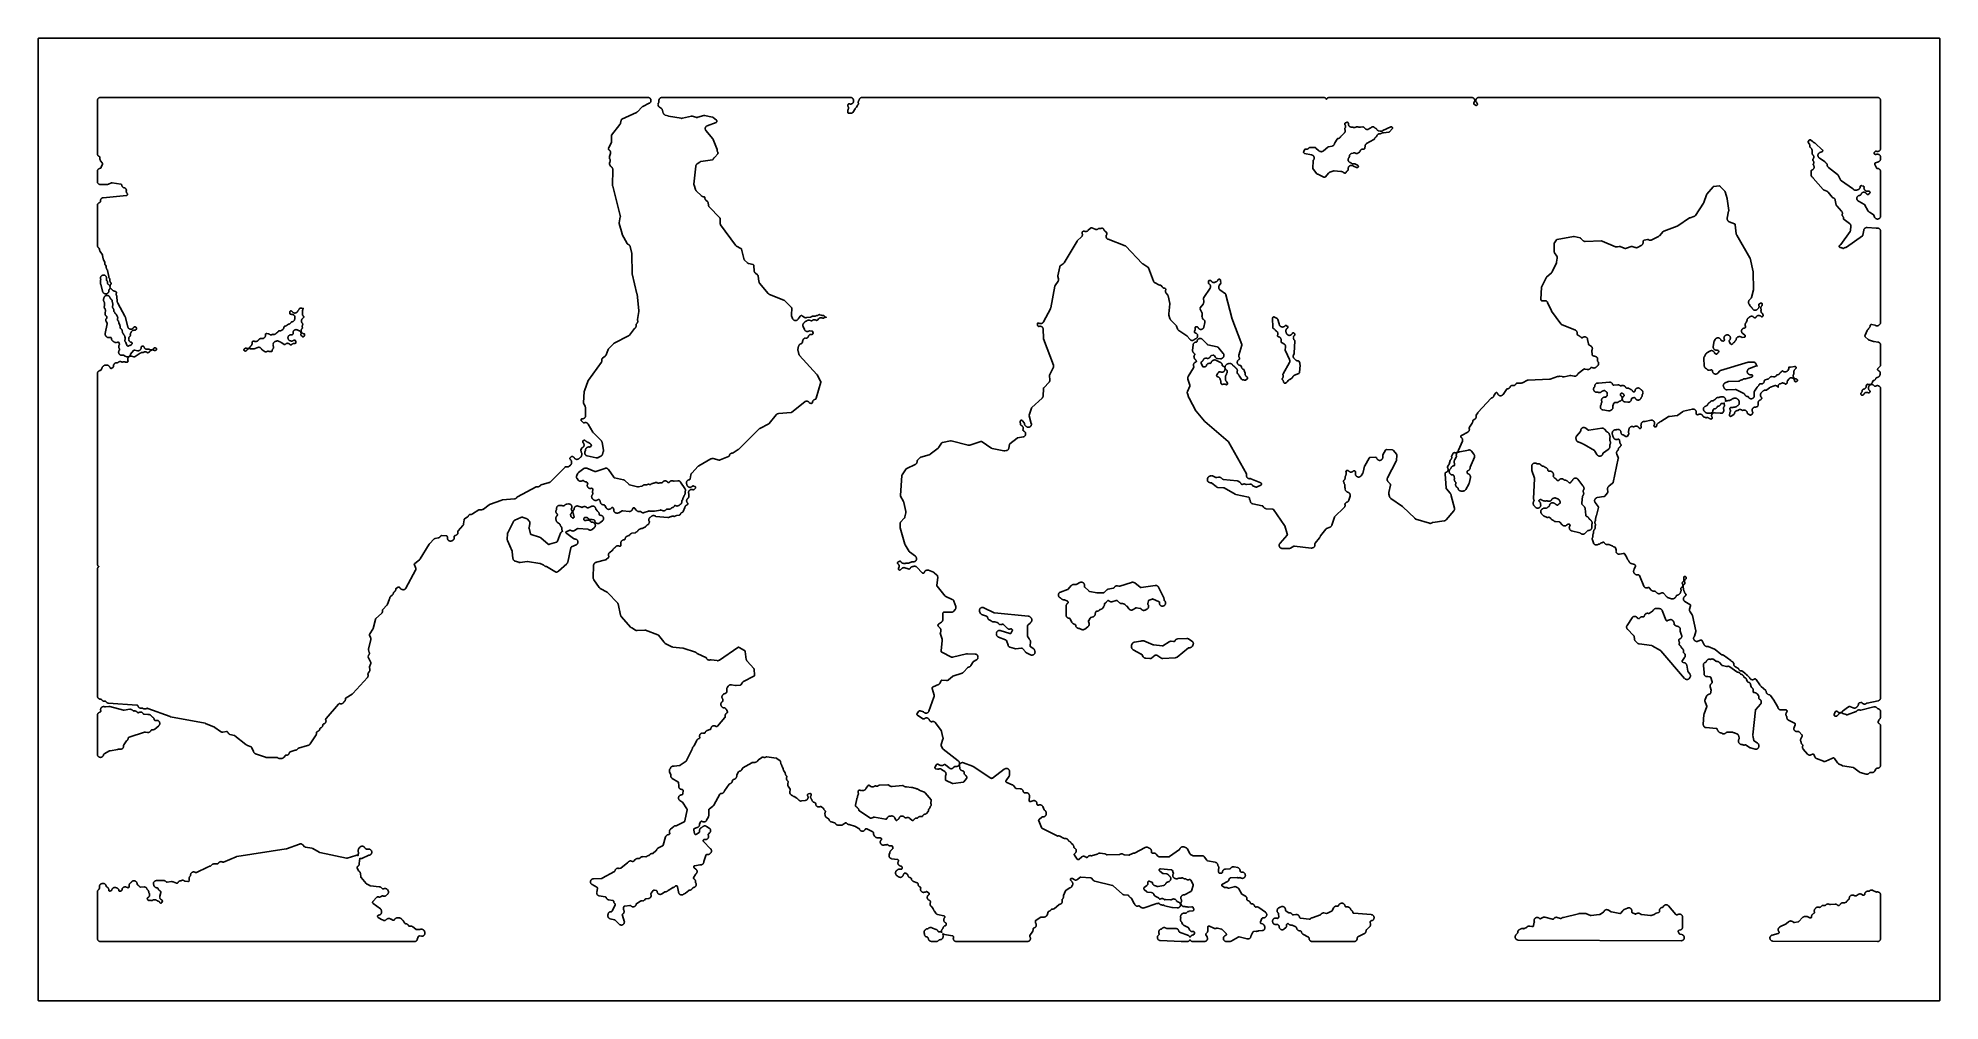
# Model space of a CAD drawing. Header units: metres. Extents: x 0 to 400, y 0 to 202.
import ezdxf

# ---------------------------------------------------------------- set-up
doc = ezdxf.new("R2010")
doc.units = ezdxf.units.M

msp = doc.modelspace()

# ---------------------------------------------------------------- linework, layer by layer
for points in [[(400.231, 202.2976), (400.221, 202.3196), (400.208, 202.3406), (400.195, 202.3586), (400.177, 202.3776), (400.158, 202.3956), (400.14, 202.4086), (400.119, 202.4216), (400.097, 202.4316), (400.069, 202.4416), (400.047, 202.4476), (400.026, 202.4506), (399.985, 202.4526), (0.015, 202.4526), (-0.026, 202.4506), (-0.047, 202.4476), (-0.069, 202.4416), (-0.097, 202.4316), (-0.119, 202.4216), (-0.14, 202.4086), (-0.158, 202.3956), (-0.177, 202.3776), (-0.195, 202.3586), (-0.208, 202.3406), (-0.221, 202.3196), (-0.231, 202.2976), (-0.241, 202.2696), (-0.247, 202.2476), (-0.25, 202.2266), (-0.252, 202.1856), (-0.252, 0.0146), (-0.25, -0.0264), (-0.247, -0.0474), (-0.241, -0.0694), (-0.231, -0.0974), (-0.221, -0.1194), (-0.208, -0.1404), (-0.195, -0.1584), (-0.177, -0.1774), (-0.158, -0.1954), (-0.14, -0.2084), (-0.119, -0.2214), (-0.097, -0.2314), (-0.069, -0.2414), (-0.047, -0.2474), (-0.026, -0.2504), (0.015, -0.2524), (399.985, -0.2524), (400.026, -0.2504), (400.047, -0.2474), (400.069, -0.2414), (400.097, -0.2314), (400.119, -0.2214), (400.14, -0.2084), (400.158, -0.1954), (400.177, -0.1774), (400.195, -0.1584), (400.208, -0.1404), (400.221, -0.1194), (400.231, -0.0974), (400.241, -0.0694), (400.247, -0.0474), (400.25, -0.0264), (400.252, 0.0146), (400.252, 202.1856), (400.25, 202.2266), (400.247, 202.2476), (400.241, 202.2696), (400.231, 202.2976)], [(12.336, 158.4756), (12.306, 158.5346), (12.283, 158.5976), (12.266, 158.6616), (12.255, 158.7276), (12.252, 158.7946), (12.252, 167.2036), (12.255, 167.2686), (12.265, 167.3336), (12.282, 167.3966), (12.304, 167.4586), (12.333, 167.5176), (12.367, 167.5726), (12.407, 167.6246), (12.452, 167.6716), (12.502, 167.7146), (12.555, 167.7526), (12.612, 167.7846), (12.672, 167.8106), (12.704, 167.8226), (12.736, 167.8366), (12.759, 167.8496), (12.78, 167.8636), (12.798, 167.8786), (12.814, 167.8956), (12.827, 167.9126), (12.842, 167.9346), (12.853, 167.9566), (12.862, 167.9796), (12.869, 168.0036), (12.874, 168.0256), (12.876, 168.0526), (12.876, 168.0756), (12.872, 168.1156), (12.868, 168.1796), (12.871, 168.2436), (12.88, 168.3066), (12.895, 168.3686), (12.916, 168.4296), (12.943, 168.4876), (12.976, 168.5426), (13.013, 168.5936), (13.056, 168.6416), (13.103, 168.6846), (13.155, 168.7226), (13.209, 168.7556), (13.267, 168.7826), (13.327, 168.8046), (13.389, 168.8196), (13.453, 168.8296), (18.352, 169.3116), (18.396, 169.3186), (18.421, 169.3246), (18.443, 169.3326), (18.465, 169.3436), (18.485, 169.3556), (18.507, 169.3726), (18.525, 169.3886), (18.542, 169.4076), (18.557, 169.4276), (18.568, 169.4476), (18.579, 169.4716), (18.587, 169.4946), (18.593, 169.5206), (18.596, 169.5466), (18.597, 169.5706), (18.596, 169.5946), (18.592, 169.6166), (18.585, 169.6416), (18.575, 169.6676), (18.565, 169.6886), (18.551, 169.7096), (18.537, 169.7276), (18.516, 169.7496), (18.475, 169.7956), (18.438, 169.8456), (18.407, 169.8986), (18.38, 169.9546), (18.359, 170.0126), (18.344, 170.0726), (18.335, 170.1336), (18.331, 170.1956), (18.333, 170.2576), (18.348, 170.4306), (18.349, 170.4676), (18.347, 170.4946), (18.344, 170.5196), (18.338, 170.5406), (18.33, 170.5626), (18.319, 170.5856), (18.306, 170.6066), (18.293, 170.6236), (18.292, 170.6246), (18.254, 170.6706), (18.22, 170.7206), (18.19, 170.7726), (18.19, 170.7736), (18.176, 170.7956), (18.161, 170.8156), (18.144, 170.8336), (18.128, 170.8486), (18.109, 170.8616), (18.09, 170.8736), (18.067, 170.8846), (18.043, 170.8926), (18.019, 170.8986), (17.996, 170.9026), (17.99, 170.9026), (17.925, 170.9096), (17.861, 170.9226), (17.799, 170.9416), (17.739, 170.9676), (17.682, 170.9996), (17.628, 171.0366), (17.578, 171.0796), (17.533, 171.1266), (17.493, 171.1776), (17.458, 171.2336), (17.429, 171.2916), (17.407, 171.3526), (17.39, 171.4156), (17.38, 171.4806), (17.379, 171.4836), (17.374, 171.5116), (17.368, 171.5336), (17.357, 171.5606), (17.346, 171.5806), (17.334, 171.5996), (17.318, 171.6196), (17.302, 171.6356), (17.282, 171.6526), (17.262, 171.6666), (17.242, 171.6776), (17.216, 171.6886), (17.195, 171.6956), (17.157, 171.7036), (15.365, 171.9976), (15.324, 172.0026), (15.302, 172.0026), (15.277, 172.0006), (15.25, 171.9956), (15.227, 171.9896), (15.19, 171.9746), (14.575, 171.6966), (14.515, 171.6736), (14.454, 171.6566), (14.391, 171.6446), (14.327, 171.6396), (12.919, 171.5986), (12.854, 171.6006), (12.79, 171.6076), (12.727, 171.6226), (12.665, 171.6426), (12.606, 171.6696), (12.55, 171.7016), (12.497, 171.7386), (12.449, 171.7816), (12.404, 171.8296), (12.365, 171.8806), (12.331, 171.9356), (12.303, 171.9946), (12.281, 172.0556), (12.265, 172.1176), (12.255, 172.1816), (12.252, 172.2466), (12.252, 174.3856), (12.255, 174.4506), (12.265, 174.5146), (12.281, 174.5786), (12.304, 174.6396), (12.332, 174.6976), (12.366, 174.7536), (12.406, 174.8046), (12.451, 174.8526), (12.5, 174.8956), (12.553, 174.9326), (12.61, 174.9646), (12.669, 174.9916), (12.902, 175.0796), (12.94, 175.0956), (12.957, 175.1056), (12.973, 175.1166), (12.993, 175.1326), (13.013, 175.1526), (13.027, 175.1696), (13.039, 175.1876), (13.05, 175.2086), (13.067, 175.2466), (13.312, 175.9026), (13.324, 175.9376), (13.328, 175.9586), (13.331, 175.9856), (13.332, 176.0096), (13.331, 176.0326), (13.327, 176.0546), (13.321, 176.0756), (13.312, 176.1026), (13.302, 176.1236), (13.29, 176.1426), (13.267, 176.1746), (12.932, 176.5896), (12.897, 176.6386), (12.866, 176.6896), (12.84, 176.7446), (12.819, 176.8006), (12.804, 176.8586), (12.794, 176.9176), (12.789, 176.9776), (12.79, 177.0376), (12.792, 177.0696), (12.791, 177.1116), (12.776, 177.2936), (12.771, 177.3326), (12.765, 177.3576), (12.758, 177.3816), (12.748, 177.4026), (12.737, 177.4216), (12.724, 177.4406), (12.704, 177.4636), (12.687, 177.4806), (12.67, 177.4936), (12.651, 177.5056), (12.61, 177.5256), (12.553, 177.5576), (12.5, 177.5956), (12.451, 177.6386), (12.406, 177.6856), (12.367, 177.7376), (12.332, 177.7926), (12.304, 177.8516), (12.281, 177.9126), (12.265, 177.9756), (12.255, 178.0406), (12.252, 178.1056), (12.252, 189.3006), (12.255, 189.3646), (12.264, 189.4266), (12.28, 189.4886), (12.301, 189.5486), (12.329, 189.6056), (12.361, 189.6606), (12.399, 189.7116), (12.442, 189.7586), (12.489, 189.8016), (12.54, 189.8396), (12.595, 189.8716), (12.652, 189.8996), (12.712, 189.9206), (12.774, 189.9366), (12.836, 189.9456), (12.9, 189.9486), (128.175, 189.9486), (128.237, 189.9456), (128.299, 189.9366), (128.36, 189.9216), (128.419, 189.9006), (128.476, 189.8746), (128.53, 189.8426), (128.58, 189.8066), (128.627, 189.7646), (128.67, 189.7186), (128.708, 189.6696), (128.741, 189.6166), (128.769, 189.5606), (128.791, 189.5016), (128.807, 189.4416), (128.818, 189.3796), (128.823, 189.3176), (128.821, 189.2546), (128.814, 189.1926), (128.801, 189.1316), (128.781, 189.0726), (128.757, 189.0146), (128.726, 188.9606), (128.691, 188.9086), (128.651, 188.8606), (128.606, 188.8166), (128.558, 188.7776), (128.505, 188.7436), (128.45, 188.7136), (127.09, 188.0766), (127.054, 188.0576), (127.034, 188.0446), (127.017, 188.0316), (126.99, 188.0056), (125.952, 186.9416), (125.91, 186.9026), (125.864, 186.8666), (125.815, 186.8356), (125.764, 186.8086), (122.701, 185.3656), (122.663, 185.3456), (122.641, 185.3296), (122.62, 185.3126), (122.602, 185.2946), (122.588, 185.2756), (122.575, 185.2556), (122.562, 185.2296), (122.553, 185.2046), (122.543, 185.1646), (122.414, 184.5336), (122.399, 184.4756), (122.379, 184.4196), (122.354, 184.3646), (122.324, 184.3126), (122.289, 184.2636), (120.537, 182.0276), (120.511, 181.9916), (120.498, 181.9676), (120.488, 181.9436), (120.48, 181.9196), (120.476, 181.8966), (120.473, 181.8696), (120.474, 181.8246), (120.541, 180.8086), (120.541, 180.7396), (120.535, 180.6716), (120.522, 180.6046), (120.501, 180.5396), (120.474, 180.4766), (119.868, 179.2626), (119.852, 179.2266), (119.845, 179.2056), (119.84, 179.1806), (119.837, 179.1546), (119.836, 179.1316), (119.837, 179.1096), (119.841, 179.0846), (119.848, 179.0606), (119.856, 179.0376), (119.866, 179.0166), (119.878, 178.9976), (119.893, 178.9776), (119.91, 178.9596), (119.928, 178.9426), (119.947, 178.9286), (119.982, 178.9076), (120.036, 178.8706), (120.086, 178.8296), (120.131, 178.7826), (120.172, 178.7326), (120.208, 178.6776), (120.237, 178.6196), (120.261, 178.5596), (120.279, 178.4966), (120.29, 178.4326), (120.295, 178.3676), (120.293, 178.3026), (120.285, 178.2376), (120.27, 178.1746), (120.087, 177.5326), (120.077, 177.4956), (120.075, 177.4726), (120.074, 177.4466), (120.075, 177.4226), (120.079, 177.3986), (120.08, 177.3966), (120.095, 177.3276), (120.102, 177.2586), (120.102, 177.1886), (120.1, 177.1516), (120.101, 177.1276), (120.104, 177.1036), (120.11, 177.0816), (120.119, 177.0536), (120.128, 177.0346), (120.143, 177.0106), (120.173, 176.9556), (120.197, 176.8976), (120.215, 176.8376), (120.228, 176.7766), (120.235, 176.7146), (120.236, 176.6516), (120.23, 176.5896), (120.219, 176.5286), (120.202, 176.4676), (120.179, 176.4096), (120.154, 176.3606), (120.151, 176.3546), (120.143, 176.3366), (120.131, 176.2996), (120.084, 176.1356), (120.075, 176.0926), (120.071, 176.0666), (120.071, 176.0436), (120.072, 176.0196), (120.077, 175.9946), (120.085, 175.9676), (120.1, 175.9286), (120.304, 175.4866), (120.322, 175.4526), (120.337, 175.4306), (120.353, 175.4106), (120.369, 175.3936), (120.389, 175.3776), (120.414, 175.3606), (120.448, 175.3416), (120.502, 175.3086), (120.553, 175.2696), (120.599, 175.2266), (120.641, 175.1796), (120.678, 175.1276), (120.71, 175.0726), (120.737, 175.0146), (120.757, 174.9546), (120.772, 174.8936), (120.781, 174.8306), (120.783, 174.7666), (120.742, 171.3856), (120.744, 171.3466), (120.746, 171.3256), (120.754, 171.2916), (122.351, 165.0976), (122.365, 165.0306), (122.371, 164.9626), (122.371, 164.8946), (122.363, 164.8266), (122.145, 163.5426), (122.14, 163.4986), (122.139, 163.4716), (122.142, 163.4456), (122.15, 163.4036), (122.721, 161.2156), (122.736, 161.1716), (122.756, 161.1276), (123.789, 159.1766), (123.81, 159.1406), (123.823, 159.1236), (123.842, 159.1026), (123.86, 159.0866), (123.88, 159.0726), (123.904, 159.0576), (123.926, 159.0476), (123.95, 159.0396), (124.011, 159.0206), (124.07, 158.9966), (124.126, 158.9666), (124.179, 158.9316), (124.228, 158.8906), (124.273, 158.8456), (124.313, 158.7966), (124.349, 158.7436), (124.379, 158.6876), (124.403, 158.6296), (124.422, 158.5686), (124.797, 157.0746), (124.811, 157.0006), (124.816, 156.9256), (124.874, 152.9216), (124.877, 152.8756), (124.885, 152.8296), (125.868, 148.6076), (125.881, 148.5286), (126.242, 145.0826), (126.246, 145.0276), (126.245, 144.9726), (126.239, 144.9186), (125.98, 143.1916), (125.976, 143.1516), (125.976, 143.1276), (125.978, 143.1046), (125.984, 143.0786), (125.996, 143.0386), (125.997, 143.0356), (126.001, 143.0236), (126, 143.0236), (126.014, 142.9726), (126.025, 142.9086), (126.03, 142.8436), (126.028, 142.7776), (126.019, 142.7136), (126.004, 142.6496), (125.983, 142.5876), (125.955, 142.5286), (125.922, 142.4726), (125.883, 142.4206), (125.736, 142.2396), (125.712, 142.2076), (125.699, 142.1846), (125.689, 142.1636), (125.681, 142.1426), (125.675, 142.1156), (125.671, 142.0896), (125.67, 142.0666), (125.671, 142.0406), (125.677, 142.0036), (125.68, 141.9886), (125.689, 141.9256), (125.691, 141.8626), (125.687, 141.7996), (125.677, 141.7366), (125.66, 141.6756), (125.638, 141.6166), (125.61, 141.5596), (125.577, 141.5056), (125.538, 141.4546), (125.495, 141.4086), (125.448, 141.3666), (125.42, 141.3446), (125.399, 141.3246), (125.374, 141.2946), (124.313, 139.9156), (124.275, 139.8706), (124.233, 139.8296), (124.188, 139.7926), (124.14, 139.7596), (124.089, 139.7306), (121.092, 138.2336), (121.052, 138.2106), (121.033, 138.1966), (121, 138.1656), (119.892, 137.0336), (119.864, 137.0026), (119.851, 136.9836), (119.837, 136.9606), (119.821, 136.9226), (119.367, 135.7446), (119.343, 135.6906), (119.314, 135.6386), (119.281, 135.5896), (119.243, 135.5436), (119.202, 135.5016), (119.157, 135.4636), (118.592, 135.0296), (118.563, 135.0056), (118.545, 134.9876), (118.529, 134.9676), (118.517, 134.9496), (118.505, 134.9276), (118.497, 134.9066), (118.491, 134.8876), (118.485, 134.8606), (118.482, 134.8336), (118.482, 134.8136), (118.484, 134.7896), (118.493, 134.7336), (118.493, 134.7326), (118.496, 134.7176), (118.502, 134.6556), (118.502, 134.5926), (118.497, 134.5306), (118.485, 134.4686), (118.467, 134.4086), (118.444, 134.3506), (118.415, 134.2956), (118.381, 134.2426), (115.641, 130.4386), (115.621, 130.4076), (115.611, 130.3886), (115.595, 130.3506), (114.801, 128.1566), (114.789, 128.1196), (114.785, 128.1006), (114.781, 128.0596), (114.636, 125.6326), (114.635, 125.5976), (114.637, 125.5756), (114.64, 125.5516), (114.645, 125.5326), (114.655, 125.5066), (114.671, 125.4726), (114.929, 124.9816), (114.955, 124.9276), (114.975, 124.8716), (114.99, 124.8146), (114.999, 124.7566), (115.004, 124.6966), (115.05, 122.9806), (115.048, 122.9156), (115.04, 122.8516), (115.026, 122.7876), (115.005, 122.7256), (114.978, 122.6666), (114.945, 122.6096), (114.907, 122.5576), (114.863, 122.5086), (114.815, 122.4646), (114.763, 122.4256), (114.707, 122.3916), (114.648, 122.3646), (114.587, 122.3426), (114.524, 122.3266), (114.459, 122.3186), (114.338, 122.3076), (114.299, 122.3016), (114.275, 122.2966), (114.254, 122.2886), (114.233, 122.2786), (114.208, 122.2636), (114.187, 122.2486), (114.169, 122.2336), (114.153, 122.2156), (114.139, 122.1976), (114.126, 122.1756), (114.116, 122.1546), (114.107, 122.1286), (114.101, 122.1056), (114.097, 122.0806), (114.096, 122.0546), (114.097, 122.0316), (114.101, 122.0056), (114.106, 121.9836), (114.114, 121.9626), (114.126, 121.9356), (114.139, 121.9136), (114.15, 121.8996), (114.178, 121.8686), (114.511, 121.5356), (114.54, 121.5096), (114.558, 121.4966), (114.582, 121.4816), (114.601, 121.4726), (114.625, 121.4646), (114.652, 121.4576), (114.673, 121.4546), (114.698, 121.4536), (114.724, 121.4546), (114.745, 121.4576), (114.767, 121.4636), (114.8, 121.4756), (114.862, 121.4936), (114.925, 121.5066), (114.989, 121.5126), (115.053, 121.5126), (115.117, 121.5066), (115.18, 121.4936), (115.242, 121.4746), (115.301, 121.4496), (115.358, 121.4186), (115.411, 121.3826), (115.46, 121.3416), (115.505, 121.2956), (115.545, 121.2446), (115.58, 121.1906), (116.574, 119.4796), (116.593, 119.4496), (116.604, 119.4346), (116.629, 119.4086), (118.38, 117.6416), (118.425, 117.5906), (118.465, 117.5356), (118.499, 117.4766), (118.526, 117.4146), (118.547, 117.3496), (118.561, 117.2826), (118.804, 115.6786), (118.81, 115.6186), (118.811, 115.5586), (118.806, 115.4986), (118.795, 115.4396), (118.779, 115.3816), (118.585, 114.7836), (118.563, 114.7236), (118.534, 114.6666), (118.5, 114.6126), (118.461, 114.5626), (118.418, 114.5156), (118.369, 114.4736), (118.317, 114.4376), (118.262, 114.4056), (117.727, 114.1346), (117.669, 114.1086), (117.609, 114.0886), (117.547, 114.0746), (117.485, 114.0666), (117.422, 114.0646), (117.359, 114.0686), (117.296, 114.0796), (115.367, 114.4996), (115.306, 114.5156), (115.246, 114.5386), (115.189, 114.5666), (115.135, 114.6006), (115.085, 114.6386), (115.039, 114.6826), (114.997, 114.7306), (114.96, 114.7816), (114.928, 114.8366), (114.902, 114.8946), (114.882, 114.9556), (114.867, 115.0166), (114.859, 115.0796), (114.857, 115.1436), (114.861, 115.2066), (114.872, 115.2696), (114.888, 115.3306), (114.911, 115.3906), (114.939, 115.4476), (114.96, 115.4816), (114.972, 115.5016), (114.973, 115.5026), (114.989, 115.5296), (114.999, 115.5506), (115.007, 115.5746), (115.014, 115.5996), (115.017, 115.6226), (115.019, 115.6596), (115.019, 115.6986), (115.025, 115.7646), (115.039, 115.8306), (115.059, 115.8936), (115.085, 115.9556), (115.118, 116.0136), (115.157, 116.0686), (115.201, 116.1186), (115.203, 116.1206), (115.204, 116.1216), (115.245, 116.1686), (115.292, 116.2116), (115.342, 116.2506), (115.396, 116.2846), (115.453, 116.3126), (115.513, 116.3356), (115.575, 116.3516), (115.637, 116.3626), (115.701, 116.3666), (115.765, 116.3646), (115.794, 116.3606), (115.833, 116.3576), (115.862, 116.3586), (115.882, 116.3606), (115.906, 116.3656), (115.931, 116.3736), (115.953, 116.3826), (115.989, 116.4026), (116.128, 116.4876), (116.161, 116.5106), (116.179, 116.5256), (116.196, 116.5426), (116.211, 116.5616), (116.225, 116.5826), (116.236, 116.6036), (116.245, 116.6256), (116.252, 116.6496), (116.258, 116.6756), (116.26, 116.6986), (116.26, 116.7226), (116.258, 116.7456), (116.253, 116.7686), (116.245, 116.7956), (116.237, 116.8166), (116.226, 116.8366), (116.212, 116.8596), (116.197, 116.8776), (116.181, 116.8936), (116.142, 116.9266), (116.098, 116.9666), (116.058, 117.0116), (116.023, 117.0586), (116.001, 117.0906), (115.986, 117.1086), (115.969, 117.1256), (115.95, 117.1406), (115.929, 117.1546), (115.893, 117.1736), (115.642, 117.2916), (115.582, 117.3156), (115.527, 117.3396), (115.476, 117.3696), (115.427, 117.4036), (115.381, 117.4416), (115.341, 117.4796), (115.324, 117.4916), (115.302, 117.5046), (115.277, 117.5166), (115.252, 117.5256), (115.193, 117.5516), (115.136, 117.5826), (115.083, 117.6186), (115.034, 117.6606), (114.989, 117.7066), (114.988, 117.7086), (114.971, 117.7236), (114.954, 117.7376), (114.933, 117.7506), (114.91, 117.7616), (114.891, 117.7696), (114.868, 117.7756), (114.842, 117.7806), (114.816, 117.7826), (114.791, 117.7816), (114.752, 117.7776), (114.66, 117.7636), (114.622, 117.7556), (114.597, 117.7476), (114.572, 117.7366), (114.553, 117.7266), (114.533, 117.7126), (114.514, 117.6966), (114.496, 117.6786), (114.482, 117.6616), (114.469, 117.6406), (114.456, 117.6166), (114.447, 117.5946), (114.44, 117.5706), (114.435, 117.5466), (114.433, 117.5216), (114.433, 117.4966), (114.435, 117.4756), (114.44, 117.4526), (114.449, 117.4236), (114.457, 117.4026), (114.468, 117.3836), (114.491, 117.3486), (114.57, 117.2426), (114.592, 117.2166), (114.63, 117.1626), (114.663, 117.1056), (114.691, 117.0456), (114.711, 116.9826), (114.726, 116.9186), (114.734, 116.8526), (114.735, 116.7866), (114.729, 116.7216), (114.717, 116.6566), (114.698, 116.5936), (114.673, 116.5326), (114.655, 116.4946), (114.626, 116.4396), (114.592, 116.3886), (114.553, 116.3406), (114.51, 116.2966), (114.463, 116.2576), (114.413, 116.2226), (114.359, 116.1926), (114.303, 116.1676), (114.302, 116.1666), (114.279, 116.1556), (114.261, 116.1436), (114.24, 116.1276), (114.222, 116.1096), (114.205, 116.0896), (114.192, 116.0706), (114.18, 116.0476), (114.163, 116.0086), (114.071, 115.7566), (114.059, 115.7156), (114.053, 115.6886), (114.051, 115.6636), (114.051, 115.6406), (114.054, 115.6156), (114.059, 115.5886), (114.066, 115.5666), (114.073, 115.5496), (114.074, 115.5476), (114.088, 115.5166), (114.098, 115.4926), (114.117, 115.4346), (114.131, 115.3766), (114.139, 115.3166), (114.141, 115.3026), (114.144, 115.2836), (114.151, 115.2616), (114.16, 115.2386), (114.173, 115.2156), (114.2, 115.1586), (114.221, 115.0996), (114.237, 115.0386), (114.246, 114.9766), (114.25, 114.9136), (114.247, 114.8506), (114.239, 114.7886), (114.238, 114.7826), (114.235, 114.7576), (114.236, 114.7166), (114.233, 114.6506), (114.224, 114.5856), (114.209, 114.5216), (114.186, 114.4596), (114.158, 114.3996), (114.124, 114.3436), (114.084, 114.2906), (114.039, 114.2426), (113.99, 114.1986), (113.614, 113.9016), (113.563, 113.8656), (113.509, 113.8346), (113.453, 113.8086), (113.394, 113.7886), (113.334, 113.7746), (113.272, 113.7656), (113.21, 113.7626), (113.148, 113.7656), (113.087, 113.7746), (113.027, 113.7896), (112.968, 113.8106), (112.912, 113.8366), (112.858, 113.8676), (112.808, 113.9036), (112.761, 113.9446), (112.719, 113.9906), (112.681, 114.0396), (112.648, 114.0916), (112.631, 114.1256), (112.616, 114.1526), (112.601, 114.1726), (112.582, 114.1936), (112.568, 114.2076), (112.548, 114.2226), (112.511, 114.2456), (112.34, 114.3406), (112.305, 114.3576), (112.281, 114.3666), (112.258, 114.3736), (112.233, 114.3776), (112.208, 114.3786), (112.183, 114.3776), (112.158, 114.3746), (112.135, 114.3696), (112.114, 114.3626), (112.092, 114.3526), (112.068, 114.3386), (112.048, 114.3246), (112.029, 114.3076), (111.993, 114.2696), (111.988, 114.2646), (111.983, 114.2586), (111.941, 114.2186), (111.895, 114.1826), (111.856, 114.1566), (111.847, 114.1506), (111.834, 114.1406), (111.817, 114.1246), (111.797, 114.1036), (111.783, 114.0856), (111.771, 114.0646), (111.76, 114.0436), (111.752, 114.0216), (111.745, 113.9956), (111.738, 113.9526), (111.736, 113.9446), (111.733, 113.9216), (111.726, 113.8936), (111.738, 113.8776), (111.771, 113.8236), (111.78, 113.8086), (111.793, 113.7896), (111.816, 113.7626), (111.918, 113.6546), (111.961, 113.6046), (111.998, 113.5496), (112.03, 113.4926), (112.055, 113.4316), (112.075, 113.3686), (112.087, 113.3036), (112.093, 113.2376), (112.093, 113.1716), (112.091, 113.1386), (112.092, 113.1156), (112.092, 113.1116), (112.098, 113.0506), (112.098, 112.9886), (112.092, 112.9276), (112.081, 112.8676), (112.064, 112.8086), (112.041, 112.7516), (112.013, 112.6966), (111.98, 112.6456), (111.942, 112.5966), (111.9, 112.5526), (111.854, 112.5116), (111.602, 112.3116), (111.552, 112.2756), (111.499, 112.2446), (111.443, 112.2196), (111.385, 112.1986), (111.325, 112.1836), (111.264, 112.1746), (111.202, 112.1716), (111.141, 112.1746), (111.08, 112.1826), (111.02, 112.1966), (110.972, 112.2106), (110.946, 112.2156), (110.903, 112.2186), (110.839, 112.2276), (110.81, 112.2346), (110.808, 112.2316), (110.771, 112.1806), (110.728, 112.1336), (107.652, 109.0296), (107.604, 108.9856), (107.551, 108.9466), (107.495, 108.9126), (107.435, 108.8846), (107.374, 108.8636), (105.67, 108.3666), (105.63, 108.3526), (105.603, 108.3386), (105.578, 108.3246), (105.561, 108.3106), (105.529, 108.2796), (105.429, 108.1726), (105.382, 108.1276), (105.331, 108.0866), (105.276, 108.0516), (105.218, 108.0226), (105.157, 107.9986), (105.094, 107.9816), (105.029, 107.9706), (104.964, 107.9666), (104.899, 107.9686), (104.835, 107.9776), (104.813, 107.9816), (104.772, 107.9876), (104.746, 107.9886), (104.722, 107.9876), (104.7, 107.9846), (104.676, 107.9786), (104.653, 107.9706), (104.616, 107.9536), (100.705, 105.8956), (100.671, 105.8756), (100.655, 105.8636), (100.635, 105.8456), (100.616, 105.8256), (100.603, 105.8076), (100.582, 105.7746), (100.573, 105.7596), (100.549, 105.7216), (100.511, 105.6716), (100.468, 105.6256), (100.421, 105.5836), (100.37, 105.5466), (100.315, 105.5146), (100.258, 105.4886), (100.199, 105.4676), (100.137, 105.4526), (100.075, 105.4446), (97.533, 105.2126), (97.497, 105.2076), (97.478, 105.2036), (97.446, 105.1926), (94.827, 104.2316), (94.79, 104.2166), (94.769, 104.2046), (94.734, 104.1796), (93.584, 103.3026), (93.535, 103.2686), (93.484, 103.2396), (93.43, 103.2156), (93.374, 103.1956), (93.316, 103.1816), (93.258, 103.1726), (93.199, 103.1696), (92.703, 103.1636), (92.666, 103.1616), (92.64, 103.1576), (92.616, 103.1516), (92.596, 103.1446), (92.574, 103.1346), (92.54, 103.1146), (91.23, 102.2706), (91.176, 102.2396), (91.12, 102.2146), (91.062, 102.1936), (91.002, 102.1796), (90.941, 102.1706), (90.879, 102.1676), (90.878, 102.1676), (90.805, 102.1716), (90.75, 102.1776), (90.722, 102.1786), (90.698, 102.1766), (90.675, 102.1716), (90.651, 102.1646), (90.63, 102.1566), (90.605, 102.1436), (90.585, 102.1296), (90.567, 102.1156), (90.537, 102.0856), (90.45, 101.9896), (90.424, 101.9586), (90.412, 101.9386), (90.399, 101.9146), (90.377, 101.8616), (90.358, 101.8196), (90.357, 101.8176), (90.322, 101.7576), (90.282, 101.7016), (90.236, 101.6496), (90.184, 101.6036), (90.128, 101.5626), (89.586, 101.2136), (89.55, 101.1876), (89.531, 101.1706), (89.515, 101.1536), (89.5, 101.1336), (89.487, 101.1126), (89.476, 101.0896), (89.467, 101.0656), (89.461, 101.0396), (89.454, 100.9986), (89.374, 100.1886), (89.364, 100.1216), (89.346, 100.0546), (89.322, 99.9906), (89.291, 99.9296), (89.254, 99.8726), (89.211, 99.8196), (88.24, 98.7406), (88.213, 98.7066), (88.201, 98.6876), (88.19, 98.6666), (88.179, 98.6396), (88.173, 98.6186), (88.168, 98.5906), (88.166, 98.5666), (88.166, 98.5446), (88.17, 98.5116), (88.176, 98.4786), (88.181, 98.4176), (88.181, 98.3546), (88.175, 98.2936), (88.162, 98.2326), (88.144, 98.1726), (88.12, 98.1156), (88.091, 98.0606), (88.057, 98.0086), (88.018, 97.9606), (87.975, 97.9166), (87.927, 97.8766), (87.876, 97.8416), (87.822, 97.8106), (87.765, 97.7866), (87.706, 97.7666), (87.645, 97.7536), (87.617, 97.7496), (87.576, 97.7426), (87.55, 97.7356), (87.527, 97.7266), (87.507, 97.7166), (87.485, 97.7026), (87.463, 97.6866), (87.447, 97.6716), (87.432, 97.6546), (87.418, 97.6346), (87.405, 97.6116), (87.394, 97.5876), (87.386, 97.5656), (87.381, 97.5426), (87.377, 97.5186), (87.377, 97.4936), (87.378, 97.4686), (87.382, 97.4416), (87.386, 97.4286), (87.398, 97.3666), (87.404, 97.3046), (87.404, 97.2416), (87.398, 97.1786), (87.386, 97.1166), (87.368, 97.0566), (87.344, 96.9976), (87.315, 96.9416), (87.28, 96.8896), (87.241, 96.8406), (87.197, 96.7956), (87.148, 96.7546), (87.096, 96.7196), (87.041, 96.6886), (86.883, 96.6116), (86.823, 96.5866), (86.761, 96.5676), (86.697, 96.5546), (86.633, 96.5476), (86.568, 96.5476), (86.503, 96.5536), (86.439, 96.5666), (86.377, 96.5856), (86.317, 96.6106), (86.26, 96.6426), (86.207, 96.6786), (86.157, 96.7206), (86.112, 96.7676), (86.071, 96.8186), (86.036, 96.8736), (86.007, 96.9316), (85.983, 96.9916), (85.966, 97.0546), (85.955, 97.1186), (85.951, 97.1836), (85.947, 97.4036), (85.945, 97.4466), (85.94, 97.4716), (85.934, 97.4956), (85.924, 97.5196), (85.913, 97.5416), (85.901, 97.5616), (85.885, 97.5806), (85.864, 97.6026), (85.845, 97.6186), (85.826, 97.6306), (85.802, 97.6436), (85.779, 97.6536), (85.756, 97.6606), (85.732, 97.6646), (85.689, 97.6686), (84.733, 97.7066), (84.691, 97.7056), (84.666, 97.7036), (84.645, 97.6986), (84.619, 97.6906), (84.597, 97.6816), (84.576, 97.6706), (84.557, 97.6576), (84.538, 97.6406), (84.518, 97.6206), (84.503, 97.6016), (84.491, 97.5836), (84.476, 97.5536), (84.443, 97.4976), (84.404, 97.4446), (84.361, 97.3956), (84.312, 97.3516), (84.26, 97.3126), (84.204, 97.2796), (84.144, 97.2516), (84.083, 97.2296), (84.019, 97.2146), (83.341, 97.0876), (83.3, 97.0776), (83.278, 97.0706), (83.255, 97.0596), (83.233, 97.0466), (83.215, 97.0336), (83.184, 97.0056), (82.173, 96.0046), (82.14, 95.9666), (82.112, 95.9276), (80.205, 92.8016), (80.163, 92.7416), (80.114, 92.6856), (80.059, 92.6356), (79.09, 91.8526), (79.059, 91.8246), (79.042, 91.8056), (79.026, 91.7836), (79.013, 91.7626), (79.003, 91.7406), (78.995, 91.7166), (78.989, 91.6916), (78.986, 91.6656), (78.985, 91.6396), (78.986, 91.6166), (78.991, 91.5916), (78.998, 91.5656), (79.013, 91.5266), (79.262, 90.9736), (79.286, 90.9116), (79.304, 90.8486), (79.315, 90.7836), (79.319, 90.7176), (79.317, 90.6516), (79.308, 90.5866), (79.292, 90.5216), (79.27, 90.4596), (79.241, 90.4006), (77.224, 86.6576), (77.192, 86.6036), (77.154, 86.5526), (77.112, 86.5066), (77.065, 86.4636), (77.015, 86.4266), (76.961, 86.3936), (76.904, 86.3666), (76.845, 86.3456), (76.784, 86.3296), (76.722, 86.3206), (76.659, 86.3166), (76.596, 86.3196), (76.534, 86.3276), (76.473, 86.3426), (76.413, 86.3626), (76.36, 86.3846), (76.305, 86.4026), (76.244, 86.4266), (76.185, 86.4576), (76.13, 86.4936), (76.079, 86.5356), (76.032, 86.5816), (75.991, 86.6336), (75.954, 86.6886), (75.923, 86.7416), (75.909, 86.7616), (75.893, 86.7786), (75.877, 86.7936), (75.855, 86.8096), (75.831, 86.8246), (75.809, 86.8346), (75.789, 86.8416), (75.765, 86.8476), (75.738, 86.8516), (75.715, 86.8526), (75.688, 86.8516), (75.665, 86.8476), (75.642, 86.8416), (75.602, 86.8266), (75.245, 86.6756), (75.209, 86.6586), (75.189, 86.6466), (75.171, 86.6326), (75.154, 86.6166), (75.136, 86.5976), (75.123, 86.5796), (75.111, 86.5586), (75.098, 86.5326), (75.091, 86.5136), (75.085, 86.4906), (75.081, 86.4646), (75.08, 86.4466), (75.08, 86.4456), (75.079, 86.3806), (75.071, 86.3156), (75.057, 86.2516), (75.037, 86.1896), (75.011, 86.1306), (74.979, 86.0736), (74.941, 86.0206), (74.898, 85.9716), (74.85, 85.9266), (74.798, 85.8876), (74.743, 85.8526), (74.7, 85.8296), (74.678, 85.8146), (74.656, 85.7956), (74.641, 85.7806), (74.625, 85.7596), (74.612, 85.7386), (74.6, 85.7156), (74.591, 85.6916), (74.585, 85.6696), (74.58, 85.6376), (74.577, 85.6046), (74.565, 85.5436), (74.547, 85.4836), (74.524, 85.4266), (74.496, 85.3716), (74.462, 85.3186), (74.424, 85.2706), (74.381, 85.2256), (74.334, 85.1846), (73.94, 84.8766), (73.909, 84.8496), (73.892, 84.8326), (73.878, 84.8146), (73.864, 84.7916), (73.853, 84.7706), (73.845, 84.7476), (73.837, 84.7196), (73.833, 84.6986), (73.829, 84.6476), (73.829, 84.6436), (73.828, 84.6216), (73.82, 84.5616), (73.806, 84.5036), (73.787, 84.4466), (73.762, 84.3916), (73.733, 84.3386), (73.699, 84.2896), (73.698, 84.2876), (73.684, 84.2656), (73.673, 84.2446), (73.659, 84.2086), (73.348, 83.2866), (73.327, 83.2326), (73.301, 83.1806), (73.271, 83.1316), (73.237, 83.0846), (73.198, 83.0416), (72.347, 82.1676), (72.321, 82.1386), (72.307, 82.1186), (72.293, 82.0936), (72.284, 82.0736), (72.276, 82.0486), (72.27, 82.0246), (72.268, 82.0026), (72.267, 81.9726), (72.27, 81.9306), (72.279, 81.8726), (72.284, 81.8106), (72.284, 81.7476), (72.278, 81.6856), (72.265, 81.6236), (72.247, 81.5636), (72.223, 81.5056), (72.193, 81.4496), (72.158, 81.3976), (72.119, 81.3486), (72.074, 81.3046), (70.895, 80.2266), (70.866, 80.1976), (70.851, 80.1786), (70.839, 80.1606), (70.827, 80.1386), (70.818, 80.1166), (70.807, 80.0796), (70.325, 78.1876), (70.304, 78.1216), (70.277, 78.0586), (70.243, 77.9976), (69.606, 77.0046), (69.587, 76.9726), (69.578, 76.9516), (69.57, 76.9286), (69.565, 76.9086), (69.561, 76.8836), (69.56, 76.8566), (69.56, 76.8346), (69.563, 76.8116), (69.568, 76.7916), (69.581, 76.7546), (69.779, 76.2396), (69.799, 76.1786), (69.813, 76.1166), (69.82, 76.0526), (69.822, 75.9896), (69.817, 75.9256), (69.806, 75.8626), (69.343, 73.8266), (69.336, 73.7856), (69.334, 73.7596), (69.334, 73.7376), (69.337, 73.7146), (69.346, 73.6736), (69.503, 73.1056), (69.517, 73.0416), (69.525, 72.9756), (69.526, 72.9096), (69.52, 72.8436), (69.507, 72.7786), (69.488, 72.7156), (69.463, 72.6546), (69.431, 72.5966), (69.394, 72.5416), (69.351, 72.4916), (69.306, 72.4426), (69.279, 72.4106), (69.265, 72.3896), (69.252, 72.3666), (69.242, 72.3416), (69.235, 72.3186), (69.231, 72.2966), (69.228, 72.2696), (69.229, 72.2426), (69.232, 72.2156), (69.237, 72.1906), (69.244, 72.1686), (69.261, 72.1316), (69.751, 71.1606), (69.776, 71.1036), (69.796, 71.0436), (69.81, 70.9826), (69.818, 70.9206), (69.82, 70.8586), (69.816, 70.7956), (69.806, 70.7336), (69.79, 70.6736), (69.768, 70.6146), (69.55, 70.1016), (69.535, 70.0606), (69.529, 70.0346), (69.525, 70.0096), (69.524, 69.9846), (69.526, 69.9586), (69.533, 69.9156), (69.608, 69.5696), (69.619, 69.5036), (69.623, 69.4376), (69.62, 69.3706), (69.61, 69.3046), (69.594, 69.2396), (69.571, 69.1776), (69.542, 69.1176), (69.506, 69.0606), (69.268, 68.7196), (69.247, 68.6866), (69.236, 68.6636), (69.227, 68.6406), (69.221, 68.6186), (69.216, 68.5926), (69.215, 68.5696), (69.215, 68.5456), (69.218, 68.5226), (69.224, 68.4956), (69.236, 68.4556), (69.252, 68.3956), (69.261, 68.3356), (69.265, 68.2746), (69.263, 68.2136), (69.255, 68.1526), (69.242, 68.0936), (69.223, 68.0356), (69.199, 67.9796), (69.169, 67.9256), (69.135, 67.8756), (69.096, 67.8276), (66.03, 64.4636), (65.985, 64.4186), (65.935, 64.3786), (65.882, 64.3436), (64.609, 63.5886), (64.576, 63.5666), (64.557, 63.5516), (64.539, 63.5336), (64.525, 63.5176), (64.512, 63.4976), (64.5, 63.4756), (64.489, 63.4496), (64.481, 63.4256), (64.477, 63.4066), (64.475, 63.3826), (64.474, 63.3546), (64.477, 63.3236), (64.479, 63.2596), (64.475, 63.1956), (64.464, 63.1316), (64.447, 63.0696), (64.424, 63.0096), (64.396, 62.9526), (64.361, 62.8986), (64.322, 62.8476), (64.278, 62.8006), (64.229, 62.7586), (64.201, 62.7366), (64.183, 62.7196), (64.167, 62.7016), (64.152, 62.6806), (64.14, 62.6606), (64.139, 62.6586), (64.123, 62.6296), (64.107, 62.6016), (64.069, 62.5486), (64.026, 62.4996), (63.979, 62.4546), (63.927, 62.4156), (63.872, 62.3806), (63.813, 62.3526), (63.752, 62.3296), (63.689, 62.3136), (63.624, 62.3036), (63.559, 62.3006), (63.558, 62.3006), (63.494, 62.3036), (63.431, 62.3136), (63.368, 62.3286), (63.313, 62.3456), (63.287, 62.3516), (63.263, 62.3536), (63.239, 62.3536), (63.215, 62.3516), (63.189, 62.3456), (63.165, 62.3386), (63.142, 62.3286), (63.122, 62.3176), (63.101, 62.3036), (63.08, 62.2856), (63.051, 62.2566), (60.387, 59.2386), (60.361, 59.2066), (60.349, 59.1866), (60.337, 59.1636), (60.328, 59.1426), (60.321, 59.1196), (60.316, 59.0926), (60.314, 59.0696), (60.314, 59.0456), (60.316, 59.0226), (60.322, 58.9966), (60.328, 58.9746), (60.345, 58.9346), (60.366, 58.8746), (60.382, 58.8116), (60.391, 58.7486), (60.394, 58.6846), (60.391, 58.6196), (60.381, 58.5566), (60.365, 58.4946), (60.343, 58.4336), (60.315, 58.3766), (60.281, 58.3216), (60.243, 58.2706), (60.199, 58.2236), (60.151, 58.1806), (60.099, 58.1426), (60.043, 58.1106), (59.985, 58.0846), (59.924, 58.0636), (59.88, 58.0506), (59.856, 58.0416), (59.834, 58.0296), (59.812, 58.0156), (59.791, 57.9986), (59.774, 57.9806), (59.756, 57.9606), (59.744, 57.9416), (59.733, 57.9196), (59.723, 57.8966), (59.716, 57.8706), (59.708, 57.8276), (59.697, 57.7496), (59.686, 57.6896), (59.669, 57.6306), (59.647, 57.5736), (59.62, 57.5196), (59.587, 57.4676), (59.55, 57.4196), (59.508, 57.3746), (59.463, 57.3336), (59.414, 57.2976), (59.361, 57.2666), (59.306, 57.2406), (59.251, 57.2166), (59.214, 57.1996), (59.195, 57.1876), (59.176, 57.1736), (59.156, 57.1556), (59.141, 57.1376), (59.127, 57.1186), (59.114, 57.0966), (59.103, 57.0736), (59.094, 57.0476), (59.087, 57.0186), (59.081, 56.9796), (59.065, 56.9206), (59.043, 56.8636), (59.016, 56.8086), (58.984, 56.7566), (58.948, 56.7076), (58.907, 56.6626), (58.861, 56.6216), (58.813, 56.5846), (58.761, 56.5526), (58.706, 56.5256), (58.649, 56.5046), (58.575, 56.4806), (58.539, 56.4676), (58.517, 56.4556), (58.496, 56.4436), (58.478, 56.4296), (58.458, 56.4116), (58.443, 56.3936), (58.43, 56.3756), (58.417, 56.3546), (58.406, 56.3316), (58.398, 56.3096), (58.392, 56.2846), (58.389, 56.2606), (58.388, 56.2386), (58.39, 56.1826), (58.39, 56.1816), (58.391, 56.1716), (58.391, 56.1066), (58.384, 56.0426), (58.371, 55.9796), (58.351, 55.9176), (58.325, 55.8586), (58.294, 55.8016), (57.073, 53.8446), (57.038, 53.7946), (56.999, 53.7476), (56.955, 53.7046), (56.907, 53.6656), (56.856, 53.6316), (56.803, 53.6026), (56.746, 53.5796), (56.688, 53.5606), (56.628, 53.5486), (56.567, 53.5416), (56.551, 53.5396), (56.525, 53.5356), (56.489, 53.5266), (54.609, 52.9436), (54.572, 52.9296), (54.548, 52.9186), (54.526, 52.9046), (54.506, 52.8896), (54.487, 52.8726), (54.461, 52.8426), (54.408, 52.7756), (54.365, 52.7276), (54.319, 52.6846), (54.268, 52.6456), (54.214, 52.6116), (54.156, 52.5836), (54.096, 52.5616), (54.035, 52.5456), (53.971, 52.5356), (53.934, 52.5316), (53.908, 52.5266), (53.872, 52.5156), (52.848, 52.1586), (52.813, 52.1446), (52.791, 52.1326), (52.77, 52.1196), (52.753, 52.1066), (52.732, 52.0866), (52.718, 52.0706), (52.706, 52.0546), (52.693, 52.0306), (52.683, 52.0096), (52.675, 51.9886), (52.667, 51.9536), (52.648, 51.8916), (52.623, 51.8326), (52.593, 51.7766), (52.557, 51.7236), (52.517, 51.6736), (52.471, 51.6286), (52.421, 51.5886), (52.368, 51.5526), (52.311, 51.5226), (52.252, 51.4986), (52.19, 51.4806), (52.127, 51.4686), (52.063, 51.4636), (51.999, 51.4636), (51.966, 51.4656), (51.94, 51.4646), (51.913, 51.4606), (51.893, 51.4556), (51.87, 51.4476), (51.844, 51.4356), (51.822, 51.4226), (51.804, 51.4096), (51.786, 51.3926), (51.758, 51.3616), (51.478, 51.0206), (51.435, 50.9726), (51.386, 50.9296), (51.334, 50.8906), (51.278, 50.8576), (51.219, 50.8306), (51.157, 50.8096), (51.094, 50.7946), (51.029, 50.7856), (50.964, 50.7836), (50.612, 50.7906), (50.545, 50.7956), (50.479, 50.8076), (50.415, 50.8256), (50.352, 50.8506), (50.293, 50.8816), (50.237, 50.9196), (50.197, 50.9496), (50.178, 50.9606), (50.156, 50.9716), (50.132, 50.9796), (50.11, 50.9856), (50.083, 50.9896), (50.043, 50.9916), (47.876, 51.0006), (47.804, 51.0046), (47.732, 51.0176), (47.662, 51.0376), (45.525, 51.7976), (45.467, 51.8216), (45.413, 51.8506), (45.361, 51.8846), (45.312, 51.9236), (45.268, 51.9666), (45.228, 52.0146), (45.192, 52.0656), (45.162, 52.1196), (45.137, 52.1766), (45.127, 52.2086), (45.125, 52.2156), (45.102, 52.2766), (44.779, 53.0526), (44.761, 53.0906), (44.75, 53.1086), (44.734, 53.1296), (44.716, 53.1496), (44.699, 53.1646), (44.68, 53.1796), (44.658, 53.1926), (44.622, 53.2106), (43.856, 53.5296), (43.822, 53.5416), (43.765, 53.5646), (43.711, 53.5936), (43.659, 53.6266), (43.611, 53.6646), (43.567, 53.7076), (43.556, 53.7196), (43.526, 53.7446), (41.221, 55.5686), (41.187, 55.5936), (41.163, 55.6066), (41.138, 55.6176), (41.098, 55.6296), (40.169, 55.8676), (40.107, 55.8876), (40.046, 55.9136), (39.989, 55.9446), (39.935, 55.9826), (39.885, 56.0246), (39.839, 56.0726), (39.799, 56.1246), (39.764, 56.1796), (39.735, 56.2386), (39.719, 56.2816), (39.707, 56.3096), (39.694, 56.3336), (39.682, 56.3516), (39.665, 56.3706), (39.649, 56.3876), (39.628, 56.4036), (39.606, 56.4196), (39.589, 56.4286), (39.566, 56.4376), (39.543, 56.4446), (39.522, 56.4496), (39.495, 56.4516), (39.468, 56.4526), (39.429, 56.4496), (38.658, 56.3446), (38.597, 56.3396), (38.536, 56.3396), (38.476, 56.3456), (38.416, 56.3576), (38.357, 56.3746), (38.301, 56.3976), (38.246, 56.4256), (38.195, 56.4586), (36.957, 57.3406), (36.922, 57.3636), (36.883, 57.3816), (35.034, 58.1736), (34.991, 58.1896), (34.948, 58.2006), (27.651, 59.5686), (27.597, 59.5816), (27.545, 59.5976), (22.849, 61.3406), (22.812, 61.3516), (22.786, 61.3576), (22.76, 61.3606), (22.737, 61.3606), (22.717, 61.3596), (22.692, 61.3546), (22.664, 61.3466), (22.628, 61.3336), (22.471, 61.2636), (22.413, 61.2416), (22.353, 61.2246), (22.292, 61.2136), (22.23, 61.2086), (22.168, 61.2096), (22.106, 61.2166), (22.045, 61.2296), (21.986, 61.2486), (21.929, 61.2726), (21.874, 61.3016), (21.822, 61.3366), (21.803, 61.3506), (21.777, 61.3676), (21.757, 61.3776), (21.736, 61.3856), (21.713, 61.3916), (21.688, 61.3966), (21.665, 61.3976), (21.643, 61.3976), (21.617, 61.3946), (21.584, 61.3876), (21.582, 61.3866), (21.576, 61.3856), (21.566, 61.3836), (21.561, 61.3826), (21.514, 61.3736), (21.452, 61.3676), (21.389, 61.3676), (21.326, 61.3736), (21.264, 61.3856), (21.204, 61.4036), (21.146, 61.4266), (21.09, 61.4566), (21.037, 61.4906), (20.988, 61.5306), (20.943, 61.5746), (20.903, 61.6226), (20.867, 61.6746), (20.837, 61.7296), (20.812, 61.7876), (20.803, 61.8176), (20.787, 61.8586), (20.777, 61.8796), (20.763, 61.9026), (20.748, 61.9226), (20.732, 61.9386), (20.715, 61.9536), (20.691, 61.9706), (20.669, 61.9836), (20.65, 61.9916), (20.623, 62.0006), (20.597, 62.0066), (20.558, 62.0116), (14.573, 62.4376), (14.511, 62.4446), (14.449, 62.4586), (14.389, 62.4776), (14.331, 62.5026), (14.277, 62.5336), (14.225, 62.5696), (14.177, 62.6096), (14.133, 62.6556), (14.094, 62.7046), (14.066, 62.7456), (14.059, 62.7566), (14.056, 62.7596), (14.037, 62.7796), (14.018, 62.7966), (14.001, 62.8096), (13.979, 62.8216), (13.957, 62.8326), (13.933, 62.8406), (13.91, 62.8466), (13.885, 62.8496), (13.86, 62.8506), (13.819, 62.8486), (13.785, 62.8446), (13.721, 62.8416), (13.658, 62.8446), (13.595, 62.8536), (13.534, 62.8686), (13.474, 62.8896), (13.416, 62.9166), (13.362, 62.9486), (13.311, 62.9866), (13.263, 63.0286), (13.221, 63.0756), (13.183, 63.1266), (13.161, 63.1586), (13.146, 63.1756), (13.126, 63.1946), (13.107, 63.2106), (13.087, 63.2226), (13.062, 63.2356), (13.04, 63.2446), (13.001, 63.2556), (12.92, 63.2736), (12.882, 63.2816), (12.851, 63.2836), (12.787, 63.2916), (12.724, 63.3056), (12.663, 63.3266), (12.604, 63.3536), (12.548, 63.3856), (12.496, 63.4236), (12.447, 63.4656), (12.403, 63.5136), (12.364, 63.5646), (12.331, 63.6196), (12.303, 63.6776), (12.281, 63.7386), (12.265, 63.8016), (12.255, 63.8656), (12.252, 63.9296), (12.252, 90.6196), (12.255, 90.6826), (12.264, 90.7446), (12.279, 90.8056), (12.3, 90.8656), (12.327, 90.9226), (12.359, 90.9766), (12.396, 91.0276), (12.438, 91.0746), (12.485, 91.1176), (12.535, 91.1556), (12.554, 91.1666), (12.545, 91.1726), (12.493, 91.2096), (12.446, 91.2526), (12.402, 91.2996), (12.363, 91.3516), (12.33, 91.4066), (12.302, 91.4646), (12.28, 91.5246), (12.265, 91.5866), (12.255, 91.6506), (12.252, 91.7146), (12.252, 131.8146), (12.255, 131.8786), (12.265, 131.9426), (12.28, 132.0046), (12.302, 132.0646), (12.33, 132.1226), (12.363, 132.1776), (12.402, 132.2296), (12.445, 132.2766), (12.493, 132.3196), (12.545, 132.3566), (12.601, 132.3896), (12.659, 132.4166), (12.72, 132.4366), (12.782, 132.4516), (12.819, 132.4586), (12.845, 132.4656), (12.868, 132.4746), (12.889, 132.4856), (12.91, 132.4986), (12.931, 132.5166), (12.948, 132.5326), (12.973, 132.5636), (13.115, 132.7506), (13.139, 132.7866), (13.152, 132.8096), (13.16, 132.8306), (13.167, 132.8526), (13.179, 132.9106), (13.18, 132.9166), (13.197, 132.9816), (13.221, 133.0436), (13.251, 133.1036), (13.287, 133.1606), (13.328, 133.2126), (13.373, 133.2586), (13.375, 133.2606), (13.386, 133.2736), (13.41, 133.3076), (13.449, 133.3566), (13.493, 133.4026), (13.541, 133.4436), (13.592, 133.4796), (13.647, 133.5106), (13.705, 133.5366), (13.764, 133.5556), (13.826, 133.5696), (13.888, 133.5776), (13.951, 133.5796), (14.29, 133.5726), (14.355, 133.5676), (14.419, 133.5566), (14.482, 133.5396), (14.543, 133.5156), (14.6, 133.4856), (14.655, 133.4506), (14.706, 133.4106), (14.752, 133.3646), (14.794, 133.3146), (14.831, 133.2616), (14.862, 133.2036), (14.887, 133.1436), (14.906, 133.0816), (14.907, 133.0776), (14.914, 133.0566), (14.923, 133.0376), (14.936, 133.0156), (14.951, 132.9946), (14.967, 132.9756), (14.985, 132.9596), (15.004, 132.9456), (15.025, 132.9326), (15.051, 132.9196), (15.071, 132.9116), (15.096, 132.9056), (15.122, 132.9016), (15.145, 132.9006), (15.172, 132.9016), (15.194, 132.9046), (15.22, 132.9106), (15.243, 132.9196), (15.263, 132.9286), (15.285, 132.9416), (15.318, 132.9666), (15.545, 133.1526), (15.574, 133.1786), (15.589, 133.1946), (15.604, 133.2146), (15.617, 133.2356), (15.627, 133.2576), (15.635, 133.2786), (15.642, 133.3026), (15.646, 133.3276), (15.647, 133.3496), (15.645, 133.3956), (15.645, 133.4036), (15.642, 133.4386), (15.644, 133.5036), (15.653, 133.5676), (15.668, 133.6306), (15.689, 133.6926), (15.716, 133.7516), (15.749, 133.8076), (15.788, 133.8596), (15.831, 133.9076), (15.879, 133.9516), (15.931, 133.9906), (15.987, 134.0236), (16.046, 134.0506), (16.108, 134.0726), (16.171, 134.0876), (16.235, 134.0966), (16.3, 134.0986), (16.365, 134.0946), (16.391, 134.0916), (16.418, 134.0906), (16.444, 134.0926), (16.465, 134.0966), (16.49, 134.1046), (16.515, 134.1146), (16.538, 134.1266), (16.557, 134.1386), (16.582, 134.1606), (16.592, 134.1696), (16.64, 134.2116), (16.692, 134.2486), (16.748, 134.2806), (16.807, 134.3066), (16.868, 134.3276), (16.931, 134.3416), (16.995, 134.3486), (17.059, 134.3506), (17.123, 134.3456), (17.187, 134.3336), (17.249, 134.3166), (17.308, 134.2926), (17.366, 134.2636), (17.378, 134.2566), (17.401, 134.2456), (17.422, 134.2386), (17.447, 134.2326), (17.473, 134.2296), (17.495, 134.2286), (17.522, 134.2306), (17.546, 134.2346), (17.568, 134.2396), (17.613, 134.2566), (17.677, 134.2776), (17.742, 134.2916), (17.809, 134.2986), (17.876, 134.2986), (17.943, 134.2916), (18.008, 134.2786), (18.072, 134.2576), (18.134, 134.2316), (18.138, 134.2286), (18.16, 134.2206), (18.185, 134.2136), (18.21, 134.2096), (18.23, 134.2086), (18.271, 134.2096), (18.446, 134.2236), (18.485, 134.2286), (18.509, 134.2336), (18.534, 134.2426), (18.556, 134.2516), (18.575, 134.2626), (18.594, 134.2756), (18.611, 134.2906), (18.631, 134.3106), (18.647, 134.3296), (18.657, 134.3446), (18.669, 134.3696), (18.679, 134.3926), (18.686, 134.4136), (18.691, 134.4386), (18.693, 134.4616), (18.693, 134.4836), (18.691, 134.5096), (18.683, 134.5496), (18.651, 134.6856), (18.639, 134.7466), (18.634, 134.8086), (18.634, 134.8706), (18.64, 134.9326), (18.653, 134.9936), (18.671, 135.0536), (18.694, 135.1106), (18.723, 135.1656), (18.758, 135.2176), (18.797, 135.2666), (18.84, 135.3106), (18.888, 135.3506), (18.939, 135.3866), (18.994, 135.4166), (19.051, 135.4416), (19.11, 135.4606), (19.171, 135.4746), (19.233, 135.4816), (19.295, 135.4836), (19.357, 135.4796), (19.418, 135.4686), (19.953, 135.3526), (19.995, 135.3456), (20.017, 135.3446), (20.04, 135.3456), (20.066, 135.3486), (20.089, 135.3546), (20.112, 135.3616), (20.138, 135.3736), (20.174, 135.3946), (21.234, 136.0826), (21.264, 136.1046), (21.266, 136.1056), (21.318, 136.1446), (21.374, 136.1796), (21.433, 136.2076), (21.494, 136.2296), (21.558, 136.2456), (21.622, 136.2556), (21.688, 136.2586), (21.721, 136.2566), (21.761, 136.2566), (21.785, 136.2586), (21.807, 136.2636), (21.831, 136.2706), (21.869, 136.2856), (22.018, 136.3546), (22.078, 136.3786), (22.14, 136.3966), (22.203, 136.4086), (22.267, 136.4146), (22.332, 136.4136), (22.396, 136.4056), (22.459, 136.3926), (22.521, 136.3726), (22.58, 136.3466), (22.636, 136.3146), (22.689, 136.2776), (22.704, 136.2656), (22.728, 136.2496), (22.755, 136.2366), (22.776, 136.2276), (22.801, 136.2206), (22.828, 136.2156), (22.849, 136.2146), (22.873, 136.2156), (22.901, 136.2186), (22.927, 136.2246), (22.951, 136.2326), (22.972, 136.2416), (23.008, 136.2626), (23.244, 136.4156), (23.277, 136.4396), (23.298, 136.4576), (23.315, 136.4756), (23.335, 136.5026), (23.353, 136.5286), (23.395, 136.5786), (23.441, 136.6246), (23.492, 136.6656), (23.547, 136.7016), (23.605, 136.7316), (23.666, 136.7556), (23.729, 136.7726), (23.794, 136.7836), (23.859, 136.7886), (23.925, 136.7866), (23.99, 136.7776), (24.053, 136.7626), (24.115, 136.7416), (24.174, 136.7136), (24.185, 136.7076), (24.207, 136.6986), (24.233, 136.6916), (24.259, 136.6856), (24.278, 136.6836), (24.303, 136.6836), (24.345, 136.6876), (24.478, 136.7066), (24.518, 136.7136), (24.538, 136.7196), (24.561, 136.7286), (24.586, 136.7426), (24.607, 136.7556), (24.624, 136.7696), (24.642, 136.7876), (24.657, 136.8056), (24.669, 136.8236), (24.683, 136.8496), (24.693, 136.8726), (24.7, 136.8946), (24.705, 136.9176), (24.707, 136.9426), (24.708, 136.9676), (24.705, 136.9936), (24.701, 137.0176), (24.695, 137.0386), (24.685, 137.0626), (24.673, 137.0846), (24.659, 137.1076), (24.644, 137.1256), (24.628, 137.1416), (24.61, 137.1566), (24.577, 137.1796), (24.507, 137.2216), (24.471, 137.2426), (24.452, 137.2506), (24.427, 137.2576), (24.401, 137.2636), (24.376, 137.2656), (24.351, 137.2656), (24.326, 137.2636), (24.302, 137.2586), (24.277, 137.2506), (24.252, 137.2396), (24.232, 137.2286), (24.213, 137.2166), (24.193, 137.1986), (24.164, 137.1686), (24.114, 137.1116), (24.084, 137.0736), (24.057, 137.0346), (24.015, 136.9856), (23.97, 136.9416), (23.92, 136.9026), (23.866, 136.8686), (23.809, 136.8396), (23.75, 136.8166), (23.689, 136.7996), (23.626, 136.7886), (23.563, 136.7836), (23.499, 136.7856), (23.436, 136.7926), (23.374, 136.8066), (23.313, 136.8266), (23.255, 136.8516), (23.209, 136.8746), (23.062, 136.9396), (23.027, 136.9536), (23.004, 136.9596), (22.978, 136.9646), (22.956, 136.9656), (22.933, 136.9656), (22.908, 136.9626), (22.87, 136.9546), (22.842, 136.9466), (22.778, 136.9356), (22.712, 136.9306), (22.647, 136.9326), (22.582, 136.9416), (22.519, 136.9566), (22.457, 136.9776), (22.398, 137.0056), (22.341, 137.0386), (22.289, 137.0776), (22.241, 137.1216), (22.197, 137.1706), (22.158, 137.2226), (22.125, 137.2796), (22.098, 137.3386), (22.077, 137.4006), (22.075, 137.4056), (22.061, 137.4526), (22.052, 137.4736), (22.041, 137.4936), (22.027, 137.5146), (22.013, 137.5316), (21.995, 137.5486), (21.974, 137.5666), (21.954, 137.5806), (21.939, 137.5886), (21.915, 137.5986), (21.89, 137.6066), (21.865, 137.6116), (21.839, 137.6146), (21.817, 137.6146), (21.795, 137.6136), (21.77, 137.6086), (21.732, 137.5986), (21.644, 137.5696), (21.608, 137.5556), (21.583, 137.5426), (21.561, 137.5286), (21.543, 137.5146), (21.525, 137.4976), (21.511, 137.4816), (21.496, 137.4586), (21.483, 137.4366), (21.473, 137.4136), (21.465, 137.3876), (21.46, 137.3666), (21.457, 137.3406), (21.456, 137.3056), (21.458, 137.2726), (21.455, 137.2096), (21.445, 137.1476), (21.43, 137.0866), (21.409, 137.0266), (21.382, 136.9696), (21.349, 136.9156), (21.312, 136.8646), (21.269, 136.8176), (21.223, 136.7746), (21.172, 136.7376), (21.118, 136.7046), (21.061, 136.6776), (21.002, 136.6556), (20.941, 136.6396), (20.878, 136.6306), (20.815, 136.6266), (20.752, 136.6296), (20.689, 136.6376), (20.106, 136.7486), (20.066, 136.7546), (20.045, 136.7546), (20.017, 136.7526), (19.993, 136.7496), (19.959, 136.7396), (19.915, 136.7306), (19.882, 136.6946), (19.865, 136.6776), (19.835, 136.6436), (19.252, 135.8896), (19.229, 135.8556), (19.216, 135.8336), (19.207, 135.8146), (19.192, 135.7656), (19.168, 135.7056), (19.139, 135.6486), (19.105, 135.5936), (19.065, 135.5426), (19.02, 135.4966), (18.971, 135.4546), (18.918, 135.4176), (18.861, 135.3866), (18.802, 135.3616), (18.74, 135.3416), (18.677, 135.3286), (18.613, 135.3216), (18.548, 135.3216), (18.484, 135.3276), (18.421, 135.3396), (18.359, 135.3576), (18.299, 135.3826), (18.242, 135.4136), (18.189, 135.4496), (18.156, 135.4736), (18.122, 135.4946), (17.779, 135.6786), (17.743, 135.6956), (17.718, 135.7036), (17.694, 135.7106), (17.669, 135.7136), (17.642, 135.7146), (17.619, 135.7136), (17.59, 135.7086), (17.533, 135.6936), (17.471, 135.6796), (17.409, 135.6726), (17.347, 135.6716), (17.284, 135.6766), (17.223, 135.6876), (17.162, 135.7046), (17.104, 135.7276), (17.048, 135.7556), (16.995, 135.7886), (16.946, 135.8276), (16.9, 135.8706), (16.859, 135.9176), (16.823, 135.9686), (16.791, 136.0226), (16.765, 136.0796), (16.745, 136.1386), (16.73, 136.1996), (16.722, 136.2616), (16.719, 136.3236), (16.722, 136.3866), (16.732, 136.4486), (16.747, 136.5086), (16.768, 136.5676), (16.795, 136.6246), (16.827, 136.6786), (16.864, 136.7286), (16.879, 136.7466), (16.893, 136.7666), (16.905, 136.7896), (16.915, 136.8156), (16.922, 136.8386), (16.927, 136.8606), (16.929, 136.8856), (16.929, 136.9126), (16.927, 136.9346), (16.922, 136.9596), (16.914, 136.9826), (16.905, 137.0066), (16.893, 137.0276), (16.879, 137.0486), (16.878, 137.0486), (16.839, 137.1016), (16.806, 137.1576), (16.778, 137.2176), (16.756, 137.2786), (16.741, 137.3426), (16.732, 137.4076), (16.73, 137.4736), (16.735, 137.5386), (16.746, 137.6036), (16.763, 137.6666), (16.787, 137.7276), (16.817, 137.7856), (16.833, 137.8106), (16.85, 137.8416), (16.859, 137.8636), (16.866, 137.8856), (16.872, 137.9116), (16.874, 137.9346), (16.874, 137.9766), (16.864, 138.1806), (16.859, 138.2386), (16.858, 138.2686), (16.827, 138.3106), (16.815, 138.3286), (16.802, 138.3456), (16.784, 138.3626), (16.762, 138.3816), (16.742, 138.3956), (16.723, 138.4056), (16.699, 138.4166), (16.676, 138.4236), (16.653, 138.4286), (16.625, 138.4316), (16.605, 138.4316), (16.58, 138.4296), (16.554, 138.4256), (16.534, 138.4196), (16.495, 138.4036), (16.443, 138.3806), (16.382, 138.3576), (16.32, 138.3396), (16.256, 138.3296), (16.191, 138.3246), (16.126, 138.3266), (16.061, 138.3356), (15.998, 138.3506), (15.936, 138.3716), (15.877, 138.3986), (15.821, 138.4326), (15.769, 138.4706), (15.721, 138.5146), (15.711, 138.5246), (15.692, 138.5396), (15.675, 138.5516), (15.641, 138.5696), (15.577, 138.6006), (15.522, 138.6306), (15.47, 138.6656), (15.422, 138.7056), (15.378, 138.7496), (15.338, 138.7986), (15.303, 138.8506), (15.273, 138.9056), (15.249, 138.9636), (15.23, 139.0236), (15.218, 139.0846), (15.211, 139.1466), (15.21, 139.1886), (15.208, 139.2156), (15.205, 139.2386), (15.198, 139.2626), (15.188, 139.2876), (15.177, 139.3096), (15.166, 139.3266), (15.15, 139.3466), (15.133, 139.3666), (15.115, 139.3816), (15.097, 139.3946), (15.075, 139.4076), (15.05, 139.4186), (15.032, 139.4256), (15.007, 139.4306), (14.98, 139.4346), (14.94, 139.4366), (14.822, 139.4356), (14.783, 139.4336), (14.763, 139.4306), (14.752, 139.4286), (14.702, 139.4186), (14.64, 139.4126), (14.577, 139.4126), (14.515, 139.4176), (14.454, 139.4296), (14.394, 139.4476), (14.336, 139.4706), (14.28, 139.4996), (14.228, 139.5336), (14.179, 139.5726), (14.134, 139.6156), (14.091, 139.6546), (14.048, 139.6976), (14.009, 139.7446), (13.974, 139.7946), (13.945, 139.8486), (13.92, 139.9046), (13.901, 139.9626), (13.888, 140.0226), (13.88, 140.0826), (13.878, 140.1436), (13.882, 140.2046), (13.891, 140.2646), (14.302, 142.2616), (14.308, 142.3016), (14.309, 142.3276), (14.308, 142.3526), (14.305, 142.3776), (14.299, 142.4006), (14.291, 142.4246), (14.274, 142.4606), (14.105, 142.7816), (14.079, 142.8366), (14.059, 142.8946), (14.044, 142.9546), (14.035, 143.0146), (14.031, 143.0766), (14.033, 143.1376), (14.041, 143.1986), (14.055, 143.2586), (14.075, 143.3166), (14.1, 143.3726), (14.13, 143.4266), (14.201, 143.5406), (14.22, 143.5746), (14.231, 143.6006), (14.238, 143.6216), (14.243, 143.6436), (14.246, 143.6726), (14.246, 143.6946), (14.244, 143.7186), (14.239, 143.7466), (14.234, 143.7636), (14.224, 143.7886), (14.211, 143.8146), (14.2, 143.8326), (14.186, 143.8506), (14.168, 143.8686), (14.153, 143.8816), (14.142, 143.8886), (14.092, 143.9266), (14.045, 143.9696), (14.002, 144.0166), (13.965, 144.0686), (13.932, 144.1226), (13.905, 144.1806), (13.884, 144.2406), (13.869, 144.3026), (13.86, 144.3656), (13.857, 144.4286), (13.86, 144.4926), (13.929, 145.1546), (13.931, 145.1926), (13.93, 145.2176), (13.927, 145.2426), (13.922, 145.2636), (13.914, 145.2866), (13.904, 145.3076), (13.884, 145.3436), (13.792, 145.4876), (13.763, 145.5406), (13.738, 145.5956), (13.718, 145.6526), (13.704, 145.7116), (13.695, 145.7716), (13.692, 145.8316), (13.695, 145.8926), (13.703, 145.9526), (13.717, 146.0116), (13.73, 146.0586), (13.741, 146.1026), (13.743, 146.1256), (13.744, 146.1686), (13.724, 146.7266), (13.721, 146.7676), (13.716, 146.7906), (13.709, 146.8156), (13.701, 146.8356), (13.689, 146.8586), (13.657, 146.9056), (13.626, 146.9596), (13.599, 147.0166), (13.578, 147.0756), (13.563, 147.1366), (13.554, 147.1986), (13.551, 147.2616), (13.554, 147.3236), (13.563, 147.3856), (13.636, 147.7586), (13.652, 147.8216), (13.673, 147.8816), (13.7, 147.9396), (13.733, 147.9946), (13.772, 148.0466), (13.815, 148.0936), (13.863, 148.1366), (13.914, 148.1746), (13.97, 148.2076), (14.028, 148.2346), (14.089, 148.2556), (14.151, 148.2716), (14.215, 148.2796), (14.279, 148.2826), (14.343, 148.2786), (14.406, 148.2686), (14.468, 148.2526), (14.528, 148.2296), (14.586, 148.2016), (14.641, 148.1676), (14.692, 148.1286), (14.738, 148.0846), (14.781, 148.0356), (14.818, 147.9836), (14.85, 147.9276), (14.876, 147.8696), (14.896, 147.8086), (14.911, 147.7556), (14.92, 147.7316), (14.93, 147.7096), (14.944, 147.6876), (14.959, 147.6676), (14.986, 147.6386), (15.111, 147.5146), (15.151, 147.4786), (15.18, 147.4556), (15.227, 147.4096), (15.268, 147.3596), (15.305, 147.3056), (15.336, 147.2486), (15.36, 147.1876), (15.379, 147.1256), (15.392, 147.0616), (15.486, 146.3996), (15.492, 146.3626), (15.497, 146.3006), (15.495, 146.2386), (15.488, 146.1776), (15.475, 146.1166), (15.456, 146.0576), (15.454, 146.0546), (15.428, 145.9676), (15.418, 145.9276), (15.415, 145.9046), (15.414, 145.8796), (15.415, 145.8556), (15.418, 145.8316), (15.424, 145.8066), (15.432, 145.7846), (15.45, 145.7466), (15.456, 145.7346), (15.455, 145.7346), (15.478, 145.6826), (15.494, 145.6386), (15.503, 145.6206), (15.516, 145.6006), (15.538, 145.5716), (15.543, 145.5666), (15.553, 145.5526), (15.58, 145.5166), (15.612, 145.4646), (15.639, 145.4086), (15.66, 145.3516), (15.676, 145.2916), (15.686, 145.2316), (15.691, 145.1696), (15.694, 145.0256), (15.697, 144.9856), (15.702, 144.9596), (15.709, 144.9346), (15.72, 144.9086), (15.73, 144.8876), (15.741, 144.8696), (15.758, 144.8486), (15.773, 144.8336), (15.818, 144.7826), (15.857, 144.7276), (15.89, 144.6696), (15.916, 144.6076), (15.931, 144.5686), (15.94, 144.5496), (15.953, 144.5296), (15.969, 144.5076), (15.986, 144.4896), (16.003, 144.4746), (16.02, 144.4616), (16.032, 144.4546), (16.088, 144.4176), (16.14, 144.3756), (16.188, 144.3276), (16.23, 144.2756), (16.267, 144.2186), (16.298, 144.1586), (16.408, 143.9116), (16.427, 143.8736), (16.431, 143.8666), (16.459, 143.8156), (16.485, 143.7536), (16.505, 143.6906), (16.517, 143.6246), (16.523, 143.5586), (16.523, 143.4926), (16.515, 143.4256), (16.501, 143.3606), (16.491, 143.3316), (16.487, 143.3186), (16.48, 143.2976), (16.475, 143.2796), (16.471, 143.2546), (16.468, 143.2276), (16.469, 143.2016), (16.471, 143.1756), (16.476, 143.1546), (16.483, 143.1326), (16.493, 143.1076), (16.505, 143.0856), (16.52, 143.0646), (16.535, 143.0466), (16.539, 143.0426), (16.584, 142.9956), (16.623, 142.9436), (16.657, 142.8886), (16.685, 142.8296), (16.708, 142.7686), (16.724, 142.7056), (16.734, 142.6416), (16.737, 142.5766), (16.737, 142.5376), (16.739, 142.5146), (16.744, 142.4896), (16.751, 142.4666), (16.765, 142.4306), (16.938, 142.0536), (16.956, 142.0186), (16.982, 141.9606), (17.003, 141.9006), (17.018, 141.8386), (17.027, 141.7756), (17.029, 141.7126), (17.025, 141.6486), (17.019, 141.6106), (17.015, 141.5866), (17.011, 141.5586), (17.011, 141.5346), (17.012, 141.5116), (17.016, 141.4886), (17.022, 141.4646), (17.03, 141.4426), (17.041, 141.4196), (17.054, 141.3986), (17.068, 141.3806), (17.086, 141.3606), (17.103, 141.3446), (17.122, 141.3306), (17.169, 141.3026), (17.22, 141.2686), (17.268, 141.2296), (17.312, 141.1866), (17.351, 141.1396), (17.386, 141.0896), (17.416, 141.0356), (17.441, 140.9796), (17.46, 140.9216), (17.474, 140.8616), (17.549, 140.4466), (17.558, 140.4056), (17.567, 140.3806), (17.577, 140.3576), (17.59, 140.3356), (17.604, 140.3166), (17.626, 140.2926), (17.653, 140.2646), (17.691, 140.2196), (17.724, 140.1716), (17.753, 140.1196), (17.777, 140.0666), (17.793, 140.0246), (17.805, 140.0026), (17.819, 139.9806), (17.834, 139.9616), (17.858, 139.9376), (17.903, 139.8866), (17.942, 139.8306), (17.975, 139.7716), (18.002, 139.7096), (18.023, 139.6446), (18.036, 139.5786), (18.068, 139.3656), (18.081, 139.2986), (18.091, 139.2346), (18.094, 139.1696), (18.094, 139.1686), (18.091, 139.1036), (18.081, 139.0386), (18.065, 138.9756), (18.042, 138.9146), (18.021, 138.8656), (18.015, 138.8456), (18.011, 138.8206), (18.008, 138.7956), (18.009, 138.7696), (18.012, 138.7406), (18.015, 138.6936), (18.018, 138.6896), (18.054, 138.6376), (18.111, 138.5466), (18.131, 138.5186), (18.132, 138.5176), (18.177, 138.4596), (18.215, 138.3966), (18.246, 138.3296), (18.464, 137.7796), (18.481, 137.7436), (18.492, 137.7246), (18.507, 137.7036), (18.523, 137.6846), (18.541, 137.6686), (18.562, 137.6526), (18.581, 137.6406), (18.603, 137.6306), (18.628, 137.6206), (18.652, 137.6146), (18.678, 137.6106), (18.702, 137.6096), (18.725, 137.6106), (18.751, 137.6146), (18.778, 137.6206), (18.799, 137.6286), (18.819, 137.6376), (18.839, 137.6486), (18.853, 137.6576), (18.892, 137.6826), (18.947, 137.7116), (19.005, 137.7346), (19.065, 137.7516), (19.127, 137.7636), (19.177, 137.7676), (19.189, 137.7686), (19.218, 137.7726), (19.243, 137.7786), (19.263, 137.7846), (19.302, 137.7926), (19.32, 137.8136), (19.325, 137.8176), (19.334, 137.8266), (19.374, 137.8686), (19.482, 137.9956), (19.507, 138.0286), (19.52, 138.0486), (19.531, 138.0716), (19.541, 138.0966), (19.546, 138.1166), (19.55, 138.1426), (19.552, 138.1686), (19.551, 138.1916), (19.548, 138.2176), (19.542, 138.2426), (19.535, 138.2646), (19.524, 138.2876), (19.513, 138.3066), (19.498, 138.3266), (19.479, 138.3486), (19.461, 138.3656), (19.442, 138.3796), (19.421, 138.3926), (19.399, 138.4026), (19.374, 138.4126), (19.354, 138.4176), (19.353, 138.4176), (19.35, 138.4186), (19.32, 138.4256), (19.291, 138.4336), (19.231, 138.4546), (19.173, 138.4826), (19.119, 138.5146), (19.068, 138.5526), (19.021, 138.5956), (18.978, 138.6426), (18.94, 138.6936), (18.907, 138.7486), (18.88, 138.8056), (18.859, 138.8656), (18.843, 138.9276), (18.834, 138.9906), (18.831, 139.0546), (18.834, 139.1176), (18.837, 139.1346), (18.838, 139.1396), (18.846, 139.2226), (18.855, 139.2816), (18.87, 139.3406), (18.889, 139.3966), (18.914, 139.4516), (18.944, 139.5036), (18.978, 139.5536), (19.017, 139.5986), (19.06, 139.6406), (19.107, 139.6786), (19.11, 139.6806), (19.126, 139.6956), (19.143, 139.7156), (19.157, 139.7346), (19.17, 139.7566), (19.181, 139.7796), (19.188, 139.8026), (19.194, 139.8256), (19.197, 139.8516), (19.198, 139.8746), (19.197, 139.8996), (19.187, 139.9576), (19.18, 140.0206), (19.179, 140.0846), (19.185, 140.1476), (19.196, 140.2096), (19.214, 140.2706), (19.238, 140.3296), (19.267, 140.3866), (19.301, 140.4396), (19.33, 140.4786), (19.34, 140.4976), (19.353, 140.5256), (19.355, 140.5316), (19.357, 140.5356), (19.364, 140.5506), (19.384, 140.5946), (19.417, 140.6506), (19.456, 140.7026), (19.499, 140.7516), (19.547, 140.7946), (19.599, 140.8336), (19.655, 140.8666), (19.714, 140.8946), (19.775, 140.9156), (19.838, 140.9316), (19.903, 140.9406), (19.968, 140.9426), (20.033, 140.9386), (20.079, 140.9306), (20.121, 140.9256), (20.146, 140.9246), (20.166, 140.9256), (20.195, 140.9306), (20.22, 140.9376), (20.239, 140.9446), (20.264, 140.9566), (20.282, 140.9676), (20.299, 140.9806), (20.321, 141.0016), (20.338, 141.0206), (20.35, 141.0376), (20.363, 141.0606), (20.381, 141.0986), (20.45, 141.2706), (20.463, 141.3116), (20.47, 141.3366), (20.473, 141.3566), (20.473, 141.3816), (20.472, 141.4066), (20.468, 141.4306), (20.462, 141.4556), (20.453, 141.4796), (20.443, 141.5016), (20.43, 141.5226), (20.417, 141.5396), (20.4, 141.5576), (20.38, 141.5756), (20.36, 141.5906), (20.34, 141.6016), (20.316, 141.6136), (20.292, 141.6216), (20.271, 141.6276), (20.247, 141.6306), (20.207, 141.6326), (20.087, 141.6326), (20.048, 141.6306), (20.024, 141.6266), (19.996, 141.6196), (19.973, 141.6116), (19.954, 141.6026), (19.932, 141.5886), (19.911, 141.5736), (19.893, 141.5566), (19.874, 141.5356), (19.863, 141.5196), (19.84, 141.4796), (19.805, 141.4256), (19.766, 141.3746), (19.721, 141.3286), (19.673, 141.2876), (19.62, 141.2516), (19.565, 141.2196), (19.506, 141.1946), (19.445, 141.1746), (19.383, 141.1616), (19.319, 141.1536), (19.256, 141.1526), (19.192, 141.1586), (19.129, 141.1696), (19.068, 141.1876), (19.008, 141.2106), (18.952, 141.2406), (18.898, 141.2746), (18.848, 141.3146), (18.802, 141.3596), (18.761, 141.4086), (18.725, 141.4606), (18.694, 141.5166), (18.669, 141.5756), (18.65, 141.6366), (18.079, 143.8176), (18.068, 143.8526), (18.059, 143.8776), (18.044, 143.9066), (16.524, 146.6286), (16.494, 146.6896), (16.471, 146.7536), (16.454, 146.8196), (16.445, 146.8876), (16.338, 148.0886), (16.332, 148.1276), (16.327, 148.1516), (16.318, 148.1766), (16.308, 148.1986), (16.295, 148.2196), (16.266, 148.2756), (16.243, 148.3346), (16.225, 148.3946), (16.213, 148.4566), (16.208, 148.5196), (16.208, 148.5826), (16.215, 148.6446), (16.227, 148.7066), (16.246, 148.7666), (16.251, 148.7826), (16.257, 148.8046), (16.261, 148.8306), (16.262, 148.8546), (16.261, 148.8766), (16.257, 148.9036), (16.252, 148.9286), (16.244, 148.9496), (16.235, 148.9696), (16.222, 148.9926), (16.209, 149.0106), (16.193, 149.0286), (16.172, 149.0486), (16.157, 149.0606), (16.136, 149.0736), (16.111, 149.0856), (16.074, 149.1006), (15.657, 149.2396), (15.593, 149.2646), (15.533, 149.2966), (15.477, 149.3336), (15.424, 149.3766), (15.376, 149.4256), (15.334, 149.4786), (15.303, 149.5226), (15.29, 149.5376), (15.27, 149.5556), (15.25, 149.5716), (15.211, 149.5956), (15.159, 149.6306), (15.111, 149.6716), (15.067, 149.7176), (15.027, 149.7666), (14.993, 149.8196), (14.964, 149.8756), (14.94, 149.9346), (14.931, 149.9646), (14.93, 149.9216), (14.922, 149.8576), (14.908, 149.7946), (14.887, 149.7326), (14.86, 149.6736), (14.828, 149.6176), (14.79, 149.5656), (14.747, 149.5176), (14.723, 149.4926), (14.71, 149.4766), (14.698, 149.4576), (14.687, 149.4356), (14.677, 149.4096), (14.67, 149.3866), (14.667, 149.3666), (14.664, 149.3386), (14.664, 149.3206), (14.664, 149.3136), (14.668, 149.2576), (14.666, 149.1946), (14.658, 149.1326), (14.644, 149.0706), (14.624, 149.0106), (14.598, 148.9536), (14.567, 148.8986), (14.53, 148.8476), (14.489, 148.7996), (14.443, 148.7556), (14.394, 148.7176), (14.34, 148.6836), (14.284, 148.6546), (14.225, 148.6316), (14.165, 148.6146), (14.103, 148.6036), (14.04, 148.5986), (13.977, 148.5996), (13.914, 148.6076), (13.852, 148.6206), (13.792, 148.6396), (13.734, 148.6646), (13.679, 148.6956), (13.627, 148.7316), (13.564, 148.7796), (13.515, 148.8206), (13.471, 148.8666), (13.431, 148.9166), (13.396, 148.9706), (13.367, 149.0276), (13.343, 149.0866), (13.326, 149.1486), (13.038, 150.3916), (13.027, 150.4306), (13.018, 150.4536), (13.007, 150.4756), (13.004, 150.4806), (12.974, 150.5326), (12.949, 150.5876), (12.929, 150.6446), (12.915, 150.7026), (12.906, 150.7626), (12.903, 150.8216), (12.899, 151.2916), (12.902, 151.3546), (12.91, 151.4176), (12.925, 151.4786), (12.945, 151.5386), (12.965, 151.5806), (12.942, 151.6296), (12.921, 151.6896), (12.906, 151.7506), (12.897, 151.8126), (12.894, 151.8756), (12.894, 151.9096), (12.897, 151.9736), (12.907, 152.0376), (12.923, 152.0996), (12.945, 152.1606), (12.972, 152.2186), (13.006, 152.2736), (13.045, 152.3246), (13.088, 152.3726), (13.136, 152.4146), (13.189, 152.4526), (13.244, 152.4856), (13.303, 152.5116), (13.364, 152.5326), (13.426, 152.5476), (13.49, 152.5556), (13.555, 152.5576), (13.619, 152.5526), (13.682, 152.5426), (13.744, 152.5256), (13.804, 152.5016), (13.862, 152.4736), (13.916, 152.4386), (13.967, 152.3986), (14.013, 152.3546), (14.055, 152.3056), (14.092, 152.2526), (14.123, 152.1966), (14.149, 152.1376), (14.155, 152.1216), (14.174, 152.0616), (14.187, 151.9996), (14.195, 151.9366), (14.196, 151.8736), (14.191, 151.8116), (14.18, 151.7496), (14.163, 151.6886), (14.157, 151.6706), (14.134, 151.6116), (14.124, 151.5916), (14.137, 151.5656), (14.16, 151.5076), (14.162, 151.5006), (14.171, 151.4816), (14.184, 151.4596), (14.199, 151.4396), (14.216, 151.4186), (14.227, 151.4066), (14.234, 151.3986), (14.258, 151.3736), (14.295, 151.3236), (14.327, 151.2716), (14.354, 151.2156), (14.375, 151.1586), (14.391, 151.0986), (14.401, 151.0386), (14.406, 150.9766), (14.404, 150.9156), (14.402, 150.8976), (14.398, 150.8416), (14.398, 150.8206), (14.401, 150.7956), (14.408, 150.7666), (14.416, 150.7426), (14.425, 150.7216), (14.437, 150.7006), (14.452, 150.6796), (14.469, 150.6606), (14.499, 150.6336), (14.659, 150.4996), (14.676, 150.4866), (14.725, 150.4456), (14.77, 150.3986), (14.81, 150.3486), (14.846, 150.2936), (14.875, 150.2366), (14.898, 150.1766), (14.906, 150.1486), (14.906, 150.1836), (14.913, 150.2466), (14.926, 150.3076), (14.944, 150.3686), (14.969, 150.4266), (14.999, 150.4816), (15.035, 150.5346), (15.042, 150.5446), (15.055, 150.5656), (15.072, 150.6006), (15.109, 150.6906), (15.122, 150.7276), (15.128, 150.7506), (15.132, 150.7796), (15.133, 150.8046), (15.132, 150.8276), (15.128, 150.8526), (15.121, 150.8786), (15.112, 150.9026), (15.102, 150.9216), (15.087, 150.9446), (15.071, 150.9666), (15.04, 150.9986), (14.999, 151.0446), (14.964, 151.0946), (14.932, 151.1466), (14.906, 151.2026), (14.886, 151.2606), (14.871, 151.3196), (14.862, 151.3806), (14.858, 151.4416), (14.86, 151.5036), (14.871, 151.6286), (14.872, 151.6686), (14.87, 151.6956), (14.866, 151.7236), (14.861, 151.7436), (14.852, 151.7656), (14.84, 151.7916), (14.827, 151.8116), (14.809, 151.8346), (14.807, 151.8366), (14.768, 151.8846), (14.734, 151.9356), (14.704, 151.9896), (14.68, 152.0466), (14.662, 152.1056), (14.649, 152.1656), (14.642, 152.2266), (14.641, 152.2296), (14.635, 152.2736), (14.375, 153.5446), (14.365, 153.5846), (14.356, 153.6096), (14.345, 153.6326), (14.332, 153.6536), (14.315, 153.6746), (14.299, 153.6916), (14.259, 153.7386), (14.223, 153.7896), (14.192, 153.8436), (14.166, 153.9006), (14.146, 153.9596), (14.132, 154.0196), (14.123, 154.0816), (14.121, 154.1436), (14.125, 154.2056), (14.13, 154.2606), (14.131, 154.2866), (14.128, 154.3126), (14.124, 154.3346), (14.117, 154.3586), (14.108, 154.3816), (14.096, 154.4026), (14.073, 154.4376), (13.931, 154.6316), (13.894, 154.6876), (13.863, 154.7466), (13.839, 154.8086), (13.821, 154.8726), (13.81, 154.9386), (13.805, 155.0046), (13.807, 155.0706), (13.814, 155.1196), (13.816, 155.1486), (13.815, 155.1766), (13.813, 155.2006), (13.808, 155.2246), (13.8, 155.2486), (13.783, 155.2866), (13.536, 155.7796), (13.511, 155.8376), (13.491, 155.8986), (13.477, 155.9606), (13.354, 156.6796), (13.344, 156.7236), (13.334, 156.7526), (13.324, 156.7756), (13.301, 156.8126), (12.834, 157.4886), (12.8, 157.5436), (12.771, 157.6026), (12.748, 157.6636), (12.732, 157.7266), (12.722, 157.7916), (12.721, 157.8146), (12.721, 157.8166), (12.717, 157.8686), (12.712, 157.8936), (12.706, 157.9146), (12.692, 157.9506), (12.593, 158.1676), (12.575, 158.2036), (12.563, 158.2226), (12.547, 158.2426), (12.528, 158.2616), (12.511, 158.2766), (12.485, 158.2976), (12.46, 158.3186), (12.413, 158.3666), (12.372, 158.4186), (12.336, 158.4756)], [(119.769, 17.9176), (119.775, 17.9806), (119.787, 18.0436), (119.805, 18.1046), (119.829, 18.1636), (119.859, 18.2196), (119.894, 18.2726), (119.934, 18.3216), (119.979, 18.3666), (120.028, 18.4076), (120.081, 18.4436), (120.137, 18.4736), (120.196, 18.4976), (120.257, 18.5166), (120.319, 18.5296), (120.382, 18.5356), (120.448, 18.5396), (120.473, 18.5426), (120.495, 18.5486), (120.518, 18.5566), (120.54, 18.5676), (120.562, 18.5816), (120.583, 18.5966), (120.601, 18.6136), (120.618, 18.6326), (120.632, 18.6526), (120.654, 18.6896), (121.271, 19.8926), (121.287, 19.9286), (121.295, 19.9526), (121.301, 19.9786), (121.305, 20.0016), (121.305, 20.0266), (121.304, 20.0506), (121.301, 20.0706), (121.294, 20.0966), (121.284, 20.1226), (121.274, 20.1426), (121.261, 20.1656), (121.248, 20.1826), (121.231, 20.1996), (121.188, 20.2386), (121.145, 20.2826), (121.106, 20.3296), (121.071, 20.3796), (121.042, 20.4336), (121.017, 20.4896), (120.998, 20.5476), (120.985, 20.6066), (120.977, 20.6676), (120.975, 20.6976), (120.971, 20.7186), (120.965, 20.7376), (120.954, 20.7646), (120.942, 20.7866), (120.928, 20.8086), (120.911, 20.8286), (120.895, 20.8446), (120.875, 20.8606), (120.855, 20.8736), (120.831, 20.8866), (120.807, 20.8956), (120.784, 20.9016), (120.741, 20.9096), (119.95, 21.0086), (119.889, 21.0196), (119.829, 21.0356), (119.771, 21.0576), (119.715, 21.0846), (119.663, 21.1176), (119.613, 21.1556), (119.568, 21.1976), (119.527, 21.2436), (119.49, 21.2936), (119.458, 21.3466), (119.432, 21.4026), (119.411, 21.4606), (119.399, 21.4986), (119.389, 21.5236), (119.379, 21.5436), (119.365, 21.5636), (119.348, 21.5846), (119.332, 21.6006), (119.315, 21.6156), (119.293, 21.6296), (119.271, 21.6416), (119.249, 21.6506), (119.224, 21.6586), (119.185, 21.6666), (117.931, 21.8626), (117.867, 21.8756), (117.805, 21.8956), (117.744, 21.9216), (117.687, 21.9536), (117.633, 21.9906), (117.584, 22.0336), (117.539, 22.0816), (117.499, 22.1326), (117.464, 22.1886), (117.435, 22.2476), (117.413, 22.3086), (117.396, 22.3726), (117.386, 22.4376), (117.383, 22.5026), (117.386, 22.5686), (117.396, 22.6326), (117.556, 23.4096), (117.562, 23.4506), (117.563, 23.4766), (117.562, 23.4996), (117.558, 23.5256), (117.552, 23.5526), (117.544, 23.5736), (117.534, 23.5946), (117.522, 23.6156), (117.507, 23.6356), (117.489, 23.6556), (117.471, 23.6716), (117.453, 23.6856), (117.419, 23.7056), (116.416, 24.2426), (116.363, 24.2746), (116.312, 24.3116), (116.266, 24.3536), (116.224, 24.3996), (116.186, 24.4496), (116.154, 24.5026), (116.126, 24.5586), (116.104, 24.6176), (116.088, 24.6776), (116.078, 24.7396), (116.074, 24.8016), (116.076, 24.8636), (116.084, 24.9256), (116.098, 24.9866), (116.117, 25.0466), (116.142, 25.1036), (116.173, 25.1576), (116.209, 25.2096), (116.249, 25.2566), (116.294, 25.3006), (116.343, 25.3396), (116.395, 25.3736), (116.451, 25.4026), (116.509, 25.4256), (116.569, 25.4436), (116.63, 25.4546), (116.692, 25.4606), (118.435, 25.5416), (118.476, 25.5446), (118.5, 25.5496), (118.519, 25.5546), (118.539, 25.5626), (118.575, 25.5816), (121.105, 27.0046), (121.138, 27.0256), (121.157, 27.0406), (121.175, 27.0576), (121.191, 27.0756), (121.206, 27.0966), (121.218, 27.1186), (121.227, 27.1386), (121.234, 27.1586), (121.235, 27.1646), (121.251, 27.2266), (121.273, 27.2866), (121.302, 27.3446), (121.335, 27.3986), (121.374, 27.4496), (121.418, 27.4966), (121.466, 27.5386), (121.518, 27.5766), (121.574, 27.6086), (121.632, 27.6346), (121.693, 27.6556), (121.755, 27.6696), (121.819, 27.6776), (121.883, 27.6796), (121.946, 27.6746), (121.988, 27.6686), (122.01, 27.6646), (122.046, 27.6586), (122.071, 27.6566), (122.109, 27.6566), (122.394, 27.6776), (122.432, 27.6826), (122.459, 27.6886), (122.485, 27.6976), (122.507, 27.7076), (122.531, 27.7206), (122.564, 27.7446), (123.879, 28.8006), (123.908, 28.8276), (123.928, 28.8496), (123.942, 28.8676), (123.963, 28.9036), (123.997, 28.9556), (124.037, 29.0056), (124.081, 29.0506), (124.129, 29.0916), (124.182, 29.1266), (124.237, 29.1576), (124.295, 29.1826), (124.355, 29.2016), (124.417, 29.2146), (124.48, 29.2226), (124.543, 29.2236), (124.606, 29.2186), (124.668, 29.2066), (124.729, 29.1896), (124.898, 29.1326), (124.94, 29.1216), (124.969, 29.1166), (124.99, 29.1146), (125.017, 29.1156), (125.042, 29.1186), (125.066, 29.1236), (125.094, 29.1336), (125.114, 29.1426), (125.133, 29.1536), (125.156, 29.1706), (125.189, 29.1996), (125.52, 29.5296), (125.568, 29.5716), (125.619, 29.6096), (125.674, 29.6426), (125.732, 29.6696), (125.792, 29.6906), (125.854, 29.7056), (125.917, 29.7146), (125.981, 29.7176), (126.279, 29.7156), (126.321, 29.7176), (126.346, 29.7206), (126.369, 29.7266), (126.389, 29.7336), (126.411, 29.7446), (126.435, 29.7576), (126.457, 29.7746), (126.476, 29.7906), (126.49, 29.8066), (126.502, 29.8216), (126.513, 29.8366), (126.523, 29.8506), (126.537, 29.8716), (126.577, 29.9176), (126.621, 29.9596), (126.668, 29.9986), (126.719, 30.0316), (126.773, 30.0596), (126.83, 30.0836), (126.888, 30.1016), (126.948, 30.1136), (127.008, 30.1206), (127.069, 30.1216), (127.725, 30.1006), (127.764, 30.1016), (127.791, 30.1046), (127.816, 30.1106), (127.84, 30.1186), (127.864, 30.1286), (127.886, 30.1416), (127.904, 30.1536), (127.925, 30.1716), (127.935, 30.1806), (127.944, 30.1886), (127.97, 30.2126), (128.019, 30.2496), (128.071, 30.2816), (128.126, 30.3086), (128.183, 30.3296), (128.241, 30.3456), (128.302, 30.3566), (128.344, 30.3616), (128.372, 30.3676), (128.394, 30.3746), (128.417, 30.3856), (128.439, 30.3976), (128.456, 30.4096), (128.477, 30.4276), (128.494, 30.4456), (128.509, 30.4646), (128.523, 30.4866), (128.56, 30.5376), (128.601, 30.5846), (128.646, 30.6276), (128.696, 30.6656), (128.749, 30.6996), (128.804, 30.7276), (128.863, 30.7506), (128.923, 30.7676), (128.984, 30.7786), (129.047, 30.7836), (129.109, 30.7826), (129.121, 30.7816), (129.141, 30.7826), (129.166, 30.7866), (129.192, 30.7926), (129.218, 30.8016), (129.235, 30.8096), (129.256, 30.8226), (129.291, 30.8476), (129.865, 31.3146), (129.897, 31.3436), (129.915, 31.3636), (129.93, 31.3836), (129.942, 31.4026), (129.952, 31.4246), (129.961, 31.4496), (129.965, 31.4666), (129.983, 31.5256), (130.006, 31.5816), (130.034, 31.6366), (130.068, 31.6876), (130.106, 31.7356), (130.148, 31.7796), (130.194, 31.8196), (130.244, 31.8556), (130.297, 31.8856), (131.257, 32.3796), (131.294, 32.4016), (131.315, 32.4166), (131.336, 32.4346), (131.351, 32.4516), (131.366, 32.4716), (131.378, 32.4916), (131.388, 32.5136), (131.403, 32.5556), (131.906, 34.2626), (131.912, 34.2846), (131.932, 34.3466), (131.958, 34.4066), (131.99, 34.4636), (132.028, 34.5166), (132.07, 34.5666), (132.118, 34.6106), (132.17, 34.6506), (132.225, 34.6846), (132.284, 34.7136), (132.345, 34.7366), (132.408, 34.7526), (132.473, 34.7626), (132.515, 34.7646), (132.55, 34.7676), (132.576, 34.7736), (132.601, 34.7806), (132.623, 34.7906), (132.646, 34.8026), (132.666, 34.8166), (132.686, 34.8326), (132.704, 34.8516), (132.716, 34.8676), (132.73, 34.8876), (132.743, 34.9146), (132.752, 34.9356), (132.759, 34.9606), (132.764, 34.9876), (132.765, 35.0086), (132.764, 35.0336), (132.761, 35.0616), (132.756, 35.0846), (132.747, 35.1116), (132.74, 35.1276), (132.717, 35.1866), (132.7, 35.2476), (132.69, 35.3106), (132.685, 35.3746), (132.687, 35.4376), (132.695, 35.5016), (132.709, 35.5636), (132.73, 35.6236), (132.756, 35.6816), (132.787, 35.7366), (132.824, 35.7886), (132.866, 35.8366), (132.912, 35.8806), (133.621, 36.4856), (133.673, 36.5256), (133.728, 36.5596), (133.786, 36.5876), (133.847, 36.6106), (133.91, 36.6266), (133.974, 36.6366), (134.039, 36.6406), (134.103, 36.6376), (134.129, 36.6356), (134.148, 36.6356), (134.174, 36.6386), (134.198, 36.6446), (134.222, 36.6526), (134.262, 36.6706), (135.828, 37.4716), (135.865, 37.4936), (135.886, 37.5076), (135.904, 37.5236), (135.92, 37.5406), (135.935, 37.5616), (135.949, 37.5846), (135.96, 37.6076), (135.969, 37.6306), (135.979, 37.6706), (136.431, 39.9486), (136.437, 39.9876), (136.438, 40.0136), (136.437, 40.0366), (136.433, 40.0606), (136.427, 40.0856), (136.419, 40.1076), (136.408, 40.1316), (136.387, 40.1666), (135.448, 41.5596), (135.422, 41.5936), (135.404, 41.6136), (135.382, 41.6326), (135.347, 41.6566), (134.912, 41.9266), (134.859, 41.9636), (134.81, 42.0056), (134.765, 42.0526), (134.725, 42.1036), (134.69, 42.1586), (134.661, 42.2166), (134.638, 42.2776), (134.621, 42.3396), (134.61, 42.4036), (134.606, 42.4686), (134.608, 42.5336), (134.617, 42.5976), (134.632, 42.6606), (134.654, 42.7216), (134.681, 42.7806), (134.714, 42.8366), (134.753, 42.8886), (134.796, 42.9366), (134.845, 42.9796), (134.897, 43.0186), (134.953, 43.0516), (135.011, 43.0786), (135.073, 43.0996), (135.136, 43.1146), (135.314, 43.1476), (135.354, 43.1576), (135.377, 43.1656), (135.402, 43.1766), (135.424, 43.1896), (135.445, 43.2056), (135.464, 43.2226), (135.48, 43.2406), (135.496, 43.2616), (135.508, 43.2816), (135.518, 43.3036), (135.527, 43.3296), (135.532, 43.3536), (135.537, 43.3936), (135.585, 44.0036), (135.586, 44.0436), (135.585, 44.0666), (135.581, 44.0896), (135.574, 44.1146), (135.565, 44.1386), (135.556, 44.1576), (135.542, 44.1796), (135.528, 44.1976), (135.512, 44.2156), (135.49, 44.2346), (135.472, 44.2486), (135.454, 44.2586), (135.43, 44.2696), (135.407, 44.2786), (135.382, 44.2846), (135.359, 44.2876), (135.32, 44.2896), (135.301, 44.2896), (135.238, 44.2926), (135.176, 44.3016), (135.115, 44.3166), (135.055, 44.3376), (134.998, 44.3646), (134.944, 44.3966), (134.893, 44.4346), (134.846, 44.4766), (134.803, 44.5226), (134.765, 44.5726), (134.733, 44.6266), (134.705, 44.6836), (134.683, 44.7426), (134.667, 44.8036), (134.657, 44.8656), (134.653, 44.9286), (134.655, 44.9916), (134.659, 45.0416), (134.659, 45.0856), (134.614, 45.6836), (134.609, 45.7216), (134.604, 45.7466), (134.595, 45.7726), (134.587, 45.7926), (134.575, 45.8126), (134.56, 45.8346), (134.545, 45.8526), (134.528, 45.8686), (134.509, 45.8846), (134.475, 45.9066), (133.305, 46.5976), (133.253, 46.6316), (133.205, 46.6696), (133.161, 46.7126), (133.121, 46.7596), (133.086, 46.8096), (133.056, 46.8636), (133.03, 46.9196), (133.011, 46.9776), (132.997, 47.0376), (132.988, 47.0986), (132.986, 47.1606), (132.989, 47.2216), (132.992, 47.2376), (132.993, 47.2646), (132.993, 47.2886), (132.989, 47.3106), (132.984, 47.3356), (132.97, 47.3746), (132.743, 47.9506), (132.723, 48.0116), (132.708, 48.0746), (132.7, 48.1386), (132.698, 48.2026), (132.703, 48.2666), (132.714, 48.3306), (132.731, 48.3926), (132.754, 48.4526), (132.783, 48.5096), (132.818, 48.5636), (132.858, 48.6146), (132.872, 48.6306), (132.886, 48.6506), (132.896, 48.6686), (132.907, 48.6916), (132.919, 48.7286), (132.926, 48.7546), (132.949, 48.8156), (132.978, 48.8726), (133.012, 48.9276), (133.051, 48.9786), (133.096, 49.0256), (133.145, 49.0676), (133.198, 49.1046), (133.254, 49.1366), (133.313, 49.1626), (133.374, 49.1826), (133.438, 49.1956), (133.502, 49.2036), (133.566, 49.2046), (133.631, 49.1986), (133.645, 49.1966), (133.672, 49.1956), (133.711, 49.1976), (134.845, 49.3196), (134.886, 49.3256), (134.909, 49.3316), (134.933, 49.3406), (134.957, 49.3526), (134.99, 49.3736), (136.221, 50.2326), (136.255, 50.2586), (136.272, 50.2756), (136.287, 50.2926), (136.303, 50.3156), (136.323, 50.3516), (137.383, 52.4836), (137.4, 52.5226), (137.407, 52.5446), (137.413, 52.5736), (137.416, 52.5936), (137.431, 52.6556), (137.452, 52.7146), (137.478, 52.7726), (137.51, 52.8266), (137.54, 52.8716), (137.549, 52.8896), (137.559, 52.9146), (137.566, 52.9396), (137.576, 52.9916), (137.576, 52.9926), (137.578, 53.0056), (137.594, 53.0686), (137.616, 53.1286), (137.644, 53.1876), (137.678, 53.2426), (137.717, 53.2946), (137.762, 53.3416), (137.81, 53.3846), (137.814, 53.3876), (137.833, 53.4046), (137.846, 53.4206), (137.859, 53.4396), (137.881, 53.4786), (138.449, 54.6126), (138.48, 54.6686), (138.518, 54.7216), (138.56, 54.7706), (138.607, 54.8156), (138.658, 54.8546), (138.713, 54.8886), (138.771, 54.9176), (138.832, 54.9396), (138.904, 54.9636), (138.945, 54.9786), (138.965, 54.9876), (138.985, 55.0006), (139.007, 55.0176), (139.024, 55.0326), (139.04, 55.0516), (139.055, 55.0716), (139.066, 55.0916), (139.078, 55.1156), (139.085, 55.1366), (139.09, 55.1596), (139.094, 55.1876), (139.095, 55.2126), (139.094, 55.2346), (139.09, 55.2596), (139.084, 55.2846), (139.081, 55.2946), (139.065, 55.3436), (139.052, 55.4046), (139.045, 55.4666), (139.044, 55.5296), (139.049, 55.5916), (139.06, 55.6526), (139.077, 55.7126), (139.1, 55.7706), (139.128, 55.8266), (139.161, 55.8796), (139.199, 55.9286), (139.242, 55.9736), (139.289, 56.0146), (139.34, 56.0516), (139.393, 56.0826), (139.45, 56.1086), (139.509, 56.1296), (139.569, 56.1436), (139.631, 56.1526), (139.693, 56.1556), (139.756, 56.1526), (139.817, 56.1436), (139.943, 56.1186), (139.985, 56.1126), (140.011, 56.1116), (140.038, 56.1126), (140.061, 56.1166), (140.084, 56.1226), (140.112, 56.1336), (140.134, 56.1436), (140.154, 56.1566), (140.174, 56.1726), (140.191, 56.1886), (140.209, 56.2096), (140.225, 56.2336), (140.236, 56.2526), (140.251, 56.2876), (140.261, 56.3166), (140.289, 56.3746), (140.321, 56.4286), (140.359, 56.4796), (140.402, 56.5266), (140.449, 56.5686), (140.5, 56.6066), (140.555, 56.6386), (140.612, 56.6656), (140.672, 56.6876), (141.243, 56.8586), (141.278, 56.8716), (141.301, 56.8816), (141.326, 56.8966), (141.344, 56.9096), (141.361, 56.9246), (141.376, 56.9416), (141.391, 56.9606), (141.404, 56.9816), (141.414, 57.0016), (141.424, 57.0276), (141.43, 57.0506), (141.435, 57.0806), (141.436, 57.0866), (141.446, 57.1516), (141.461, 57.2146), (141.484, 57.2756), (141.512, 57.3346), (141.546, 57.3896), (141.585, 57.4416), (141.63, 57.4896), (141.679, 57.5326), (141.732, 57.5706), (141.788, 57.6026), (141.848, 57.6296), (141.91, 57.6496), (141.973, 57.6636), (142.038, 57.6716), (142.103, 57.6726), (142.168, 57.6666), (142.232, 57.6546), (142.294, 57.6366), (142.557, 57.5446), (142.598, 57.5326), (142.619, 57.5286), (142.642, 57.5266), (142.672, 57.5276), (142.695, 57.5296), (142.716, 57.5346), (142.743, 57.5426), (142.765, 57.5526), (142.785, 57.5636), (142.807, 57.5786), (142.825, 57.5936), (142.854, 57.6236), (144.404, 59.3936), (144.428, 59.4246), (144.442, 59.4446), (144.454, 59.4686), (144.462, 59.4906), (144.469, 59.5136), (144.473, 59.5406), (144.475, 59.5656), (144.474, 59.5886), (144.471, 59.6186), (144.461, 59.6596), (144.451, 59.7236), (144.446, 59.7876), (144.448, 59.8526), (144.456, 59.9156), (144.471, 59.9786), (144.492, 60.0396), (144.519, 60.0986), (144.551, 60.1546), (144.589, 60.2066), (144.631, 60.2546), (144.679, 60.2986), (144.73, 60.3366), (144.785, 60.3706), (144.807, 60.3826), (144.825, 60.3946), (144.843, 60.4096), (144.863, 60.4296), (144.878, 60.4476), (144.891, 60.4666), (144.902, 60.4876), (144.911, 60.5086), (144.919, 60.5346), (144.924, 60.5566), (144.926, 60.5796), (144.927, 60.6066), (144.925, 60.6296), (144.921, 60.6526), (144.913, 60.6806), (144.898, 60.7176), (144.778, 60.9856), (144.76, 61.0206), (144.744, 61.0456), (144.73, 61.0636), (144.716, 61.0786), (144.671, 61.1166), (144.666, 61.1206), (144.623, 61.1596), (144.585, 61.2036), (144.55, 61.2506), (144.52, 61.2996), (144.507, 61.3236), (144.493, 61.3436), (144.478, 61.3616), (144.461, 61.3786), (144.442, 61.3936), (144.421, 61.4076), (144.4, 61.4186), (144.378, 61.4276), (144.354, 61.4346), (144.329, 61.4406), (144.305, 61.4426), (144.289, 61.4426), (144.224, 61.4396), (144.158, 61.4426), (144.094, 61.4526), (144.031, 61.4686), (143.97, 61.4906), (143.911, 61.5196), (143.855, 61.5536), (143.804, 61.5926), (143.756, 61.6376), (143.713, 61.6866), (143.675, 61.7396), (143.643, 61.7966), (143.617, 61.8556), (143.612, 61.8686), (143.6, 61.8926), (143.574, 61.9496), (143.553, 62.0086), (143.539, 62.0686), (143.53, 62.1306), (143.527, 62.1936), (143.53, 62.2556), (143.539, 62.3176), (143.555, 62.3776), (143.575, 62.4366), (143.602, 62.4926), (143.634, 62.5466), (143.67, 62.5976), (143.712, 62.6436), (143.758, 62.6866), (143.807, 62.7246), (143.835, 62.7416), (143.881, 62.7716), (143.9, 62.7856), (143.919, 62.8046), (143.935, 62.8226), (143.948, 62.8416), (143.96, 62.8636), (143.97, 62.8886), (143.979, 62.9146), (143.983, 62.9346), (143.985, 62.9576), (143.986, 63.0016), (143.98, 63.1546), (143.977, 63.1916), (143.972, 63.2166), (143.965, 63.2416), (143.957, 63.2616), (143.945, 63.2836), (143.929, 63.3086), (143.9, 63.3456), (143.863, 63.3986), (143.831, 63.4536), (143.805, 63.5126), (143.785, 63.5726), (143.771, 63.6356), (143.763, 63.6996), (143.761, 63.7636), (143.766, 63.8266), (143.777, 63.8906), (143.794, 63.9516), (143.818, 64.0116), (143.847, 64.0686), (143.881, 64.1226), (143.921, 64.1726), (143.965, 64.2186), (144.014, 64.2606), (144.067, 64.2966), (144.123, 64.3276), (144.616, 64.5706), (144.651, 64.5906), (144.673, 64.6056), (144.691, 64.6206), (144.708, 64.6386), (144.723, 64.6576), (144.737, 64.6796), (144.749, 64.7016), (144.758, 64.7246), (144.764, 64.7476), (144.768, 64.7726), (144.772, 64.8146), (144.786, 65.4036), (144.791, 65.4696), (144.803, 65.5346), (144.821, 65.5986), (144.846, 65.6596), (144.877, 65.7186), (144.914, 65.7736), (144.953, 65.8276), (145.083, 66.0206), (145.12, 66.0706), (145.162, 66.1176), (145.209, 66.1596), (145.259, 66.1966), (145.312, 66.2296), (145.369, 66.2566), (145.428, 66.2786), (145.489, 66.2936), (145.551, 66.3036), (145.613, 66.3076), (145.676, 66.3056), (145.738, 66.2966), (146.652, 66.1286), (146.697, 66.1236), (146.724, 66.1226), (146.764, 66.1256), (147.611, 66.2346), (147.651, 66.2426), (147.677, 66.2496), (147.699, 66.2586), (147.721, 66.2696), (147.742, 66.2836), (147.76, 66.2976), (147.777, 66.3136), (147.795, 66.3346), (147.819, 66.3686), (148.053, 66.7396), (148.092, 66.7956), (148.137, 66.8476), (148.188, 66.8936), (148.243, 66.9346), (148.302, 66.9696), (150.473, 68.1006), (150.507, 68.1196), (150.52, 68.1296), (150.542, 68.1486), (150.56, 68.1676), (150.574, 68.1856), (150.587, 68.2056), (150.597, 68.2266), (150.605, 68.2486), (150.612, 68.2726), (150.617, 68.2976), (150.618, 68.3216), (150.618, 68.3606), (150.535, 69.5866), (150.53, 69.6266), (150.525, 69.6476), (150.518, 69.6706), (150.506, 69.6976), (150.496, 69.7176), (150.485, 69.7336), (150.459, 69.7636), (149.058, 71.2916), (149.017, 71.3426), (148.98, 71.3966), (148.949, 71.4546), (148.924, 71.5156), (148.906, 71.5786), (148.894, 71.6426), (148.672, 73.2846), (148.665, 73.3236), (148.656, 73.3506), (148.647, 73.3746), (148.635, 73.3976), (148.62, 73.4196), (148.606, 73.4366), (148.588, 73.4546), (148.569, 73.4706), (148.534, 73.4926), (147.386, 74.1596), (147.35, 74.1786), (147.327, 74.1866), (147.301, 74.1936), (147.277, 74.1976), (147.252, 74.1996), (147.227, 74.1986), (147.198, 74.1946), (147.173, 74.1886), (147.149, 74.1796), (147.126, 74.1686), (147.089, 74.1466), (143.23, 71.4926), (143.179, 71.4606), (143.124, 71.4336), (143.067, 71.4116), (143.009, 71.3956), (142.949, 71.3846), (142.888, 71.3786), (142.828, 71.3796), (142.767, 71.3856), (141.477, 71.5786), (141.44, 71.5826), (141.416, 71.5826), (141.391, 71.5806), (141.368, 71.5766), (141.348, 71.5706), (141.334, 71.5646), (141.275, 71.5446), (141.214, 71.5296), (141.153, 71.5206), (141.09, 71.5176), (141.028, 71.5206), (140.966, 71.5296), (140.905, 71.5446), (140.847, 71.5656), (140.79, 71.5916), (140.736, 71.6236), (140.686, 71.6596), (140.639, 71.7016), (140.596, 71.7466), (140.558, 71.7966), (140.525, 71.8496), (140.498, 71.9056), (140.479, 71.9466), (140.467, 71.9696), (140.452, 71.9896), (140.436, 72.0086), (140.419, 72.0246), (140.399, 72.0406), (140.378, 72.0546), (140.345, 72.0706), (138.673, 72.8186), (138.64, 72.8316), (138.587, 72.8566), (138.535, 72.8856), (138.487, 72.9196), (138.442, 72.9576), (138.4, 72.9996), (138.363, 73.0446), (138.359, 73.0486), (138.341, 73.0696), (138.326, 73.0836), (138.305, 73.0996), (138.284, 73.1126), (138.264, 73.1226), (138.225, 73.1376), (135.603, 73.9896), (135.565, 73.9996), (135.524, 74.0066), (133.453, 74.2376), (133.394, 74.2466), (133.337, 74.2616), (133.281, 74.2816), (133.227, 74.3066), (131.842, 75.0236), (131.783, 75.0576), (131.729, 75.0976), (131.679, 75.1436), (131.633, 75.1946), (131.594, 75.2496), (131.582, 75.2706), (131.58, 75.2736), (131.55, 75.3226), (131.526, 75.3566), (130.395, 76.7346), (130.363, 76.7686), (130.342, 76.7876), (130.324, 76.7996), (130.299, 76.8136), (130.257, 76.8326), (127.679, 77.7846), (127.636, 77.7986), (127.613, 77.8036), (127.588, 77.8056), (127.542, 77.8046), (125.934, 77.7016), (125.87, 77.7006), (125.806, 77.7066), (125.743, 77.7186), (125.681, 77.7356), (125.622, 77.7596), (125.565, 77.7896), (124.754, 78.2656), (124.698, 78.3026), (124.647, 78.3446), (124.6, 78.3916), (122.57, 80.6516), (122.528, 80.7026), (122.492, 80.7586), (122.462, 80.8176), (122.438, 80.8786), (122.42, 80.9426), (121.883, 83.3356), (121.873, 83.3716), (121.865, 83.3916), (121.857, 83.4106), (121.843, 83.4326), (121.829, 83.4526), (121.807, 83.4786), (119.644, 85.7486), (119.614, 85.7766), (119.596, 85.7906), (119.561, 85.8116), (118.142, 86.6066), (118.094, 86.6366), (118.048, 86.6706), (118.005, 86.7086), (117.966, 86.7506), (117.931, 86.7966), (116.79, 88.4026), (116.757, 88.4526), (116.73, 88.5056), (116.707, 88.5606), (116.69, 88.6186), (116.678, 88.6766), (116.671, 88.7366), (116.67, 88.7956), (116.746, 91.4626), (116.751, 91.5246), (116.762, 91.5866), (116.778, 91.6466), (116.8, 91.7046), (116.828, 91.7606), (116.861, 91.8126), (116.899, 91.8626), (116.941, 91.9076), (116.987, 91.9496), (117.038, 91.9856), (117.091, 92.0176), (117.148, 92.0436), (117.206, 92.0646), (117.266, 92.0796), (117.328, 92.0896), (117.333, 92.0896), (117.369, 92.0976), (119.271, 92.5936), (119.308, 92.6056), (119.33, 92.6146), (119.355, 92.6286), (119.372, 92.6396), (119.402, 92.6646), (119.845, 93.0736), (119.874, 93.1026), (119.887, 93.1176), (119.9, 93.1376), (119.912, 93.1596), (119.922, 93.1836), (119.929, 93.2056), (119.933, 93.2256), (119.935, 93.2526), (119.936, 93.2776), (119.934, 93.3036), (119.93, 93.3246), (119.919, 93.3616), (119.893, 93.4396), (119.876, 93.5006), (119.865, 93.5626), (119.86, 93.6256), (119.861, 93.6886), (119.869, 93.7516), (119.882, 93.8126), (119.902, 93.8736), (119.927, 93.9306), (119.957, 93.9866), (119.993, 94.0386), (120.034, 94.0866), (120.079, 94.1306), (120.128, 94.1696), (120.672, 94.5626), (120.705, 94.5886), (120.72, 94.6026), (120.733, 94.6186), (120.749, 94.6416), (120.762, 94.6626), (120.771, 94.6836), (120.782, 94.7136), (120.79, 94.7376), (120.803, 94.7726), (120.83, 94.8306), (120.862, 94.8846), (120.899, 94.9356), (120.941, 94.9826), (120.988, 95.0256), (121.039, 95.0636), (121.093, 95.0956), (121.15, 95.1236), (121.151, 95.1236), (121.176, 95.1366), (121.196, 95.1506), (121.217, 95.1676), (121.233, 95.1836), (121.258, 95.2146), (121.331, 95.3106), (121.371, 95.3586), (121.415, 95.4026), (121.464, 95.4426), (121.516, 95.4776), (121.571, 95.5066), (121.629, 95.5316), (121.689, 95.5496), (121.751, 95.5626), (121.813, 95.5686), (121.876, 95.5686), (121.938, 95.5636), (122, 95.5516), (122.06, 95.5346), (122.119, 95.5106), (122.151, 95.4956), (122.176, 95.4866), (122.201, 95.4806), (122.225, 95.4776), (122.25, 95.4766), (122.274, 95.4776), (122.298, 95.4806), (122.321, 95.4866), (122.344, 95.4946), (122.368, 95.5066), (122.388, 95.5176), (122.407, 95.5326), (122.426, 95.5496), (122.441, 95.5656), (122.457, 95.5866), (122.47, 95.6096), (122.48, 95.6296), (122.489, 95.6526), (122.495, 95.6776), (122.499, 95.7016), (122.5, 95.7266), (122.499, 95.7666), (122.47, 96.0986), (122.467, 96.1636), (122.471, 96.2296), (122.482, 96.2936), (122.499, 96.3566), (122.523, 96.4186), (122.552, 96.4766), (122.587, 96.5316), (122.628, 96.5836), (122.674, 96.6306), (122.724, 96.6726), (122.778, 96.7096), (122.836, 96.7406), (122.896, 96.7656), (122.959, 96.7846), (123.023, 96.7966), (123.089, 96.8026), (123.105, 96.8036), (123.124, 96.8066), (123.148, 96.8126), (123.173, 96.8206), (123.193, 96.8306), (123.214, 96.8426), (123.247, 96.8656), (123.28, 96.8916), (123.309, 96.9176), (123.325, 96.9356), (123.342, 96.9556), (123.356, 96.9796), (123.367, 97.0026), (123.375, 97.0236), (123.382, 97.0506), (123.388, 97.0906), (123.402, 97.1546), (123.422, 97.2156), (123.447, 97.2756), (123.479, 97.3316), (123.516, 97.3846), (123.558, 97.4336), (123.605, 97.4786), (123.656, 97.5176), (123.71, 97.5526), (123.768, 97.5816), (123.829, 97.6046), (124.169, 97.7136), (124.207, 97.7286), (124.232, 97.7416), (124.252, 97.7536), (124.269, 97.7666), (124.29, 97.7866), (124.306, 97.8056), (124.32, 97.8256), (124.348, 97.8746), (124.382, 97.9286), (124.421, 97.9786), (124.465, 98.0246), (124.514, 98.0666), (124.566, 98.1036), (124.621, 98.1346), (124.68, 98.1606), (124.74, 98.1806), (124.802, 98.1946), (125.477, 98.3096), (125.514, 98.3176), (125.538, 98.3256), (125.562, 98.3366), (125.582, 98.3486), (125.605, 98.3646), (125.63, 98.3866), (125.647, 98.4036), (125.694, 98.4416), (125.744, 98.4756), (125.797, 98.5056), (125.852, 98.5296), (125.886, 98.5426), (125.909, 98.5536), (125.928, 98.5656), (125.948, 98.5816), (125.966, 98.5986), (125.981, 98.6156), (125.996, 98.6366), (126.011, 98.6626), (126.025, 98.6936), (126.057, 98.7536), (126.094, 98.8096), (126.138, 98.8606), (126.186, 98.9076), (126.239, 98.9496), (126.296, 98.9856), (126.356, 99.0156), (126.42, 99.0396), (126.429, 99.0416), (126.458, 99.0536), (126.478, 99.0636), (126.497, 99.0756), (126.516, 99.0906), (126.569, 99.1286), (126.626, 99.1616), (126.686, 99.1886), (126.748, 99.2086), (126.812, 99.2226), (126.877, 99.2306), (126.943, 99.2316), (126.967, 99.2306), (126.991, 99.2316), (127.011, 99.2346), (127.036, 99.2416), (127.064, 99.2516), (127.098, 99.2686), (127.67, 99.5806), (127.706, 99.6036), (127.725, 99.6166), (127.741, 99.6326), (127.762, 99.6556), (127.775, 99.6746), (127.787, 99.6946), (127.791, 99.7016), (127.815, 99.7486), (127.849, 99.7996), (127.888, 99.8476), (127.93, 99.8916), (127.977, 99.9316), (128.027, 99.9666), (128.081, 99.9966), (128.137, 100.0216), (128.195, 100.0416), (128.203, 100.0436), (128.224, 100.0526), (128.246, 100.0636), (128.268, 100.0786), (128.289, 100.0946), (128.304, 100.1086), (128.319, 100.1266), (128.333, 100.1466), (128.345, 100.1676), (128.362, 100.2066), (128.466, 100.4736), (128.479, 100.5106), (128.484, 100.5336), (128.487, 100.5626), (128.488, 100.5856), (128.486, 100.6076), (128.482, 100.6356), (128.475, 100.6586), (128.467, 100.6796), (128.446, 100.7216), (128.442, 100.7296), (128.418, 100.7796), (128.397, 100.8406), (128.382, 100.9036), (128.373, 100.9676), (128.37, 101.0316), (128.374, 101.0966), (128.384, 101.1596), (128.401, 101.2226), (128.423, 101.2826), (128.452, 101.3406), (128.486, 101.3956), (128.525, 101.4466), (128.57, 101.4936), (128.618, 101.5356), (128.951, 101.7966), (129.004, 101.8336), (129.061, 101.8656), (129.12, 101.8926), (129.182, 101.9126), (129.246, 101.9256), (129.31, 101.9336), (129.375, 101.9346), (129.44, 101.9286), (129.504, 101.9166), (129.566, 101.8976), (129.626, 101.8736), (129.683, 101.8426), (129.737, 101.8066), (129.746, 101.8006), (129.765, 101.7886), (129.787, 101.7786), (129.812, 101.7696), (129.834, 101.7636), (129.87, 101.7586), (132.396, 101.4886), (132.433, 101.4866), (132.456, 101.4876), (132.483, 101.4906), (132.504, 101.4946), (132.537, 101.5056), (133.076, 101.7036), (133.113, 101.7186), (133.118, 101.7216), (133.178, 101.7516), (133.24, 101.7746), (133.304, 101.7906), (133.37, 101.8006), (133.436, 101.8036), (133.502, 101.7996), (133.568, 101.7896), (133.632, 101.7726), (133.659, 101.7636), (133.678, 101.7596), (133.701, 101.7576), (133.728, 101.7566), (133.755, 101.7586), (133.793, 101.7656), (133.825, 101.7736), (133.868, 101.7856), (133.889, 101.7936), (133.911, 101.8046), (133.943, 101.8256), (133.997, 101.8566), (134.054, 101.8826), (134.113, 101.9036), (134.174, 101.9176), (134.789, 102.0326), (134.828, 102.0416), (134.852, 102.0506), (134.877, 102.0616), (134.897, 102.0736), (134.918, 102.0896), (134.939, 102.1086), (134.954, 102.1246), (134.968, 102.1436), (134.982, 102.1686), (134.992, 102.1896), (134.995, 102.1966), (135.018, 102.2556), (135.046, 102.3106), (135.08, 102.3636), (135.119, 102.4126), (135.162, 102.4586), (135.21, 102.4986), (135.261, 102.5346), (135.316, 102.5656), (135.373, 102.5916), (135.432, 102.6116), (135.473, 102.6226), (135.493, 102.6306), (135.514, 102.6416), (135.538, 102.6566), (135.555, 102.6696), (135.572, 102.6866), (135.59, 102.7076), (135.604, 102.7276), (135.615, 102.7456), (135.631, 102.7826), (135.949, 103.6036), (135.961, 103.6406), (135.973, 103.6916), (135.977, 103.7126), (135.996, 103.7746), (136.02, 103.8346), (136.051, 103.8926), (136.087, 103.9456), (136.129, 103.9956), (136.175, 104.0416), (136.225, 104.0816), (136.28, 104.1176), (136.337, 104.1476), (136.398, 104.1716), (136.418, 104.1786), (136.442, 104.1886), (136.465, 104.2026), (136.481, 104.2146), (136.499, 104.2296), (136.515, 104.2476), (136.532, 104.2696), (136.545, 104.2906), (136.555, 104.3116), (136.564, 104.3366), (136.57, 104.3586), (136.574, 104.3836), (136.575, 104.4066), (136.574, 104.4326), (136.571, 104.4576), (136.565, 104.4816), (136.556, 104.5066), (136.546, 104.5286), (136.533, 104.5496), (136.521, 104.5676), (136.488, 104.6036), (136.449, 104.6516), (136.414, 104.7036), (136.384, 104.7596), (136.36, 104.8176), (136.342, 104.8776), (136.329, 104.9386), (136.323, 105.0006), (136.323, 105.0636), (136.328, 105.1266), (136.34, 105.1876), (136.357, 105.2476), (136.381, 105.3066), (136.41, 105.3616), (136.444, 105.4146), (136.483, 105.4636), (136.526, 105.5086), (136.574, 105.5496), (136.61, 105.5746), (136.614, 105.5776), (136.626, 105.5856), (136.628, 105.5866), (136.659, 105.6076), (136.679, 105.6246), (136.695, 105.6406), (136.711, 105.6606), (136.725, 105.6806), (136.736, 105.7026), (136.745, 105.7236), (136.752, 105.7496), (136.757, 105.7726), (136.76, 105.8126), (136.788, 106.4336), (136.788, 106.4726), (136.786, 106.4956), (136.781, 106.5206), (136.778, 106.5326), (136.775, 106.5416), (136.772, 106.5486), (136.753, 106.6106), (136.739, 106.6746), (136.732, 106.7386), (136.732, 106.8036), (136.738, 106.8686), (136.75, 106.9326), (136.769, 106.9946), (136.794, 107.0546), (136.824, 107.1116), (136.861, 107.1656), (136.902, 107.2156), (136.949, 107.2616), (136.999, 107.3016), (137.054, 107.3376), (137.112, 107.3666), (137.172, 107.3906), (137.235, 107.4086), (137.299, 107.4196), (137.363, 107.4246), (137.428, 107.4226), (137.493, 107.4146), (137.556, 107.3996), (137.617, 107.3796), (137.633, 107.3726), (137.655, 107.3666), (137.678, 107.3626), (137.703, 107.3616), (137.727, 107.3626), (137.754, 107.3656), (137.778, 107.3716), (137.8, 107.3786), (137.825, 107.3906), (137.846, 107.4026), (137.88, 107.4266), (138.105, 107.6096), (138.135, 107.6356), (138.151, 107.6536), (138.166, 107.6736), (138.178, 107.6926), (138.189, 107.7166), (138.199, 107.7426), (138.205, 107.7626), (138.209, 107.7856), (138.21, 107.8086), (138.209, 107.8356), (138.207, 107.8586), (138.202, 107.8796), (138.193, 107.9056), (138.182, 107.9306), (138.172, 107.9496), (138.158, 107.9696), (138.142, 107.9876), (138.127, 108.0026), (138.105, 108.0206), (138.084, 108.0336), (138.066, 108.0436), (138.029, 108.0576), (137.788, 108.1416), (137.75, 108.1526), (137.726, 108.1566), (137.701, 108.1596), (137.675, 108.1586), (137.65, 108.1566), (137.626, 108.1516), (137.605, 108.1446), (137.582, 108.1346), (137.559, 108.1226), (137.542, 108.1116), (137.521, 108.0926), (137.486, 108.0586), (137.438, 108.0156), (137.387, 107.9766), (137.331, 107.9436), (137.273, 107.9166), (137.212, 107.8956), (137.149, 107.8796), (137.086, 107.8716), (137.021, 107.8686), (136.957, 107.8726), (136.893, 107.8826), (136.831, 107.8996), (136.771, 107.9216), (136.713, 107.9506), (136.658, 107.9846), (136.607, 108.0236), (136.56, 108.0676), (136.518, 108.1166), (136.481, 108.1696), (136.449, 108.2256), (136.423, 108.2846), (136.403, 108.3456), (136.389, 108.4086), (136.383, 108.4436), (136.376, 108.4696), (136.368, 108.4916), (136.35, 108.5256), (136.323, 108.5846), (136.302, 108.6466), (136.288, 108.7096), (136.28, 108.7736), (136.278, 108.8386), (136.283, 108.9036), (136.294, 108.9676), (136.312, 109.0306), (136.336, 109.0906), (136.366, 109.1486), (136.401, 109.2026), (136.442, 109.2536), (136.487, 109.2996), (136.537, 109.3416), (136.591, 109.3776), (136.648, 109.4086), (136.708, 109.4326), (136.771, 109.4516), (136.834, 109.4636), (136.86, 109.4676), (136.887, 109.4746), (136.909, 109.4816), (136.929, 109.4916), (136.952, 109.5046), (136.974, 109.5206), (136.993, 109.5386), (137.008, 109.5546), (137.023, 109.5746), (137.037, 109.5986), (137.046, 109.6166), (137.054, 109.6416), (137.065, 109.6856), (137.228, 110.5296), (137.242, 110.5896), (137.262, 110.6466), (137.287, 110.7026), (137.317, 110.7556), (137.352, 110.8056), (137.392, 110.8516), (138.758, 112.3026), (138.805, 112.3476), (138.857, 112.3886), (138.912, 112.4236), (141.442, 113.8496), (141.495, 113.8756), (141.551, 113.8976), (141.609, 113.9146), (141.668, 113.9256), (141.727, 113.9316), (141.787, 113.9316), (141.847, 113.9266), (141.906, 113.9156), (143.183, 113.6206), (143.225, 113.6136), (143.247, 113.6116), (143.274, 113.6126), (143.301, 113.6156), (143.324, 113.6206), (143.365, 113.6346), (145.166, 114.3536), (145.201, 114.3686), (145.22, 114.3796), (145.24, 114.3946), (145.259, 114.4106), (145.275, 114.4266), (145.291, 114.4476), (145.303, 114.4656), (145.313, 114.4846), (145.323, 114.5096), (145.334, 114.5446), (145.347, 114.6006), (145.365, 114.6596), (145.388, 114.7166), (145.416, 114.7716), (145.449, 114.8236), (145.487, 114.8726), (145.53, 114.9166), (145.577, 114.9566), (145.627, 114.9926), (145.68, 115.0236), (145.736, 115.0496), (145.795, 115.0696), (145.854, 115.0836), (145.915, 115.0926), (145.977, 115.0956), (145.982, 115.0956), (146.015, 115.0976), (146.036, 115.1006), (146.061, 115.1076), (146.085, 115.1156), (146.104, 115.1236), (146.136, 115.1436), (147.173, 115.8106), (147.209, 115.8366), (147.243, 115.8666), (151.556, 120.1406), (151.606, 120.1856), (151.66, 120.2246), (151.718, 120.2576), (153.626, 121.2316), (153.665, 121.2536), (153.683, 121.2666), (153.704, 121.2856), (153.736, 121.3216), (155.196, 123.1476), (155.239, 123.1956), (155.287, 123.2396), (155.339, 123.2796), (155.394, 123.3126), (155.453, 123.3406), (155.514, 123.3626), (155.577, 123.3786), (155.641, 123.3876), (158.327, 123.6406), (158.367, 123.6456), (158.388, 123.6506), (158.41, 123.6586), (158.435, 123.6706), (158.457, 123.6836), (158.487, 123.7056), (161.19, 125.8726), (161.242, 125.9116), (161.298, 125.9436), (161.358, 125.9706), (161.419, 125.9916), (161.483, 126.0056), (161.547, 126.0136), (161.612, 126.0156), (161.677, 126.0106), (161.741, 125.9986), (161.804, 125.9816), (161.864, 125.9576), (161.922, 125.9276), (161.976, 125.8916), (162.027, 125.8506), (162.073, 125.8056), (162.114, 125.7546), (162.138, 125.7206), (162.151, 125.7006), (162.169, 125.6746), (162.185, 125.6556), (162.201, 125.6396), (162.22, 125.6246), (162.244, 125.6086), (162.263, 125.5996), (162.286, 125.5906), (162.314, 125.5826), (162.353, 125.5756), (162.53, 125.5526), (162.567, 125.5496), (162.59, 125.5496), (162.616, 125.5526), (162.642, 125.5586), (162.663, 125.5646), (162.687, 125.5756), (162.708, 125.5856), (162.726, 125.5986), (162.747, 125.6166), (162.763, 125.6326), (162.78, 125.6526), (162.793, 125.6716), (162.804, 125.6926), (162.82, 125.7306), (162.84, 125.7846), (162.851, 125.8206), (162.861, 125.8736), (162.867, 125.9076), (162.885, 125.9696), (162.908, 126.0306), (162.938, 126.0876), (162.973, 126.1426), (163.013, 126.1926), (163.059, 126.2386), (163.108, 126.2806), (163.162, 126.3166), (163.219, 126.3476), (163.278, 126.3726), (163.34, 126.3916), (163.391, 126.4046), (163.405, 126.4096), (163.414, 126.4146), (163.471, 126.4406), (163.53, 126.4606), (163.552, 126.4656), (163.552, 126.4746), (163.555, 126.5366), (163.563, 126.5986), (163.578, 126.6596), (164.567, 130.0326), (164.576, 130.0696), (164.58, 130.0986), (164.581, 130.1236), (164.58, 130.1456), (164.576, 130.1706), (164.57, 130.1946), (164.561, 130.2176), (164.543, 130.2546), (163.822, 131.5766), (163.794, 131.6206), (163.763, 131.6596), (160.106, 135.6506), (160.066, 135.6996), (160.03, 135.7516), (160, 135.8076), (159.975, 135.8656), (159.957, 135.9266), (159.786, 136.5886), (159.772, 136.6576), (159.765, 136.7286), (159.767, 136.7996), (159.776, 136.8696), (159.907, 137.5716), (159.922, 137.6326), (159.942, 137.6926), (159.968, 137.7506), (160, 137.8056), (160.037, 137.8566), (160.079, 137.9036), (160.125, 137.9476), (160.176, 137.9856), (160.229, 138.0186), (160.286, 138.0466), (160.345, 138.0696), (160.447, 138.1026), (160.489, 138.1186), (160.515, 138.1316), (160.532, 138.1426), (160.554, 138.1606), (160.575, 138.1806), (160.589, 138.1976), (160.603, 138.2186), (160.615, 138.2436), (160.631, 138.2826), (160.787, 138.7476), (160.799, 138.7876), (160.808, 138.8286), (160.828, 138.8906), (160.853, 138.9506), (160.885, 139.0076), (160.923, 139.0606), (160.965, 139.1096), (161.013, 139.1546), (161.064, 139.1946), (161.119, 139.2296), (161.178, 139.2576), (161.239, 139.2806), (161.302, 139.2966), (161.366, 139.3066), (161.432, 139.3106), (161.497, 139.3076), (161.561, 139.2976), (161.57, 139.2966), (161.596, 139.2936), (161.619, 139.2936), (161.642, 139.2956), (161.667, 139.3006), (161.69, 139.3086), (161.712, 139.3176), (161.737, 139.3306), (161.757, 139.3446), (161.788, 139.3696), (161.856, 139.4336), (161.886, 139.4636), (161.903, 139.4846), (161.915, 139.5046), (161.927, 139.5276), (161.936, 139.5496), (161.947, 139.5926), (161.967, 139.6536), (161.992, 139.7116), (162.023, 139.7666), (162.059, 139.8186), (162.1, 139.8676), (162.145, 139.9116), (162.195, 139.9506), (162.248, 139.9856), (162.304, 140.0146), (162.363, 140.0376), (162.424, 140.0556), (162.486, 140.0666), (162.549, 140.0726), (162.612, 140.0716), (162.661, 140.0666), (162.69, 140.0646), (162.715, 140.0656), (162.743, 140.0696), (162.766, 140.0746), (162.788, 140.0826), (162.81, 140.0926), (162.83, 140.1036), (162.852, 140.1206), (162.871, 140.1366), (162.886, 140.1536), (162.901, 140.1736), (162.914, 140.1946), (162.924, 140.2156), (162.933, 140.2406), (162.941, 140.2666), (162.944, 140.2876), (162.945, 140.3126), (162.944, 140.3546), (162.93, 140.5146), (162.924, 140.5546), (162.917, 140.5826), (162.908, 140.6086), (162.9, 140.6266), (162.886, 140.6486), (162.869, 140.6716), (162.85, 140.6926), (162.832, 140.7086), (162.814, 140.7216), (162.791, 140.7336), (162.764, 140.7456), (162.742, 140.7536), (162.72, 140.7576), (162.677, 140.7626), (162.19, 140.7926), (162.15, 140.7936), (162.123, 140.7906), (162.101, 140.7876), (162.082, 140.7816), (162.055, 140.7716), (162.025, 140.7556), (161.965, 140.7296), (161.903, 140.7096), (161.839, 140.6956), (161.774, 140.6886), (161.709, 140.6886), (161.644, 140.6936), (161.58, 140.7066), (161.517, 140.7256), (161.457, 140.7506), (161.399, 140.7816), (161.345, 140.8176), (161.295, 140.8596), (161.249, 140.9066), (161.209, 140.9576), (161.173, 141.0126), (161.144, 141.0706), (160.862, 141.7006), (160.839, 141.7586), (160.822, 141.8186), (160.811, 141.8806), (160.805, 141.9426), (160.806, 142.0046), (160.813, 142.0666), (160.826, 142.1276), (160.844, 142.1876), (160.868, 142.2446), (160.898, 142.2996), (160.933, 142.3516), (160.972, 142.3996), (161.016, 142.4446), (161.024, 142.4516), (161.053, 142.4806), (161.068, 142.4996), (161.079, 142.5176), (161.084, 142.5286), (161.117, 142.5866), (161.156, 142.6406), (161.2, 142.6906), (161.249, 142.7366), (161.302, 142.7766), (161.359, 142.8106), (161.42, 142.8386), (161.483, 142.8606), (161.529, 142.8746), (161.553, 142.8836), (161.574, 142.8946), (161.597, 142.9086), (161.599, 142.9106), (161.649, 142.9446), (161.701, 142.9746), (161.756, 142.9996), (161.814, 143.0186), (161.872, 143.0326), (161.932, 143.0416), (161.993, 143.0446), (162.053, 143.0416), (162.113, 143.0336), (162.588, 142.9446), (162.627, 142.9396), (162.652, 142.9386), (162.676, 142.9396), (162.699, 142.9436), (162.722, 142.9486), (162.747, 142.9576), (162.768, 142.9676), (162.787, 142.9786), (162.806, 142.9926), (162.815, 143.0006), (162.867, 143.0406), (162.923, 143.0756), (162.981, 143.1056), (163.043, 143.1286), (163.106, 143.1456), (163.171, 143.1556), (163.237, 143.1596), (163.302, 143.1566), (163.368, 143.1476), (163.431, 143.1306), (163.493, 143.1086), (163.552, 143.0796), (163.575, 143.0656), (163.613, 143.0456), (163.636, 143.0356), (163.659, 143.0296), (163.683, 143.0246), (163.709, 143.0226), (163.738, 143.0236), (163.759, 143.0256), (163.784, 143.0316), (163.809, 143.0396), (163.83, 143.0486), (163.852, 143.0606), (163.875, 143.0776), (163.894, 143.0936), (163.921, 143.1236), (164.103, 143.3396), (164.146, 143.3866), (164.193, 143.4276), (164.244, 143.4646), (164.299, 143.4966), (164.356, 143.5236), (164.415, 143.5436), (164.476, 143.5586), (164.539, 143.5676), (164.602, 143.5706), (164.665, 143.5676), (164.727, 143.5576), (164.788, 143.5426), (164.996, 143.4786), (165.036, 143.4686), (165.059, 143.4656), (165.082, 143.4646), (165.109, 143.4656), (165.135, 143.4696), (165.156, 143.4746), (165.178, 143.4836), (165.203, 143.4956), (165.224, 143.5086), (165.25, 143.5276), (165.268, 143.5416), (165.301, 143.5656), (165.356, 143.5986), (165.413, 143.6256), (165.473, 143.6466), (165.535, 143.6626), (165.598, 143.6716), (165.661, 143.6746), (165.712, 143.6726), (165.7, 143.6746), (165.64, 143.6916), (165.582, 143.7146), (165.527, 143.7426), (165.474, 143.7766), (165.425, 143.8156), (165.38, 143.8586), (165.339, 143.9056), (165.326, 143.9246), (165.318, 143.9356), (165.303, 143.9566), (165.291, 143.9716), (165.276, 143.9876), (165.257, 144.0046), (165.238, 144.0186), (165.216, 144.0316), (165.192, 144.0426), (165.175, 144.0486), (165.15, 144.0546), (165.122, 144.0586), (165.084, 144.0606), (164.899, 144.0596), (164.835, 144.0626), (164.77, 144.0716), (164.708, 144.0876), (164.647, 144.1096), (164.629, 144.1166), (164.361, 144.2096), (164.321, 144.2206), (164.297, 144.2256), (164.272, 144.2276), (164.247, 144.2276), (164.227, 144.2256), (164.2, 144.2196), (164.175, 144.2116), (164.15, 144.2016), (164.133, 144.1926), (164.113, 144.1786), (164.105, 144.1726), (164.057, 144.1366), (164.006, 144.1056), (163.952, 144.0796), (163.896, 144.0586), (163.838, 144.0426), (163.779, 144.0316), (163.729, 144.0276), (163.703, 144.0236), (163.681, 144.0186), (163.661, 144.0116), (163.633, 143.9986), (163.609, 143.9866), (163.573, 143.9696), (163.51, 143.9476), (163.445, 143.9316), (163.379, 143.9216), (163.312, 143.9196), (163.245, 143.9246), (163.179, 143.9356), (163.176, 143.9366), (163.154, 143.9396), (163.134, 143.9396), (163.106, 143.9376), (163.064, 143.9316), (162.782, 143.8706), (162.744, 143.8606), (162.718, 143.8506), (162.694, 143.8386), (162.673, 143.8256), (162.645, 143.8056), (162.595, 143.7716), (162.542, 143.7426), (162.487, 143.7176), (162.429, 143.6996), (162.37, 143.6856), (162.31, 143.6776), (161.674, 143.6246), (161.632, 143.6186), (161.586, 143.6076), (161.573, 143.6046), (161.548, 143.5976), (161.483, 143.5856), (161.417, 143.5816), (161.351, 143.5836), (161.286, 143.5926), (161.222, 143.6086), (161.159, 143.6306), (161.1, 143.6586), (161.043, 143.6936), (160.726, 143.9086), (160.676, 143.9456), (160.63, 143.9876), (160.589, 144.0346), (160.551, 144.0846), (160.549, 144.0876), (160.541, 144.0826), (160.484, 144.0526), (160.425, 144.0276), (160.373, 144.0086), (160.35, 143.9986), (160.333, 143.9886), (160.311, 143.9716), (160.291, 143.9536), (160.264, 143.9246), (159.921, 143.5066), (159.899, 143.4776), (159.887, 143.4566), (159.875, 143.4316), (159.868, 143.4106), (159.844, 143.3526), (159.815, 143.2976), (159.781, 143.2446), (159.741, 143.1956), (159.697, 143.1516), (159.649, 143.1106), (159.597, 143.0756), (159.543, 143.0446), (159.485, 143.0196), (159.425, 143.0006), (159.364, 142.9876), (159.302, 142.9806), (159.239, 142.9786), (159.176, 142.9836), (159.114, 142.9946), (159.054, 143.0116), (158.995, 143.0336), (158.939, 143.0616), (158.886, 143.0956), (158.836, 143.1336), (158.791, 143.1766), (158.749, 143.2236), (158.713, 143.2746), (158.681, 143.3296), (158.655, 143.3866), (158.425, 143.9626), (158.406, 144.0186), (158.391, 144.0766), (158.382, 144.1356), (158.379, 144.1956), (158.381, 144.2556), (158.484, 145.5116), (158.485, 145.5516), (158.484, 145.5736), (158.481, 145.5956), (158.474, 145.6196), (158.465, 145.6436), (158.454, 145.6686), (158.443, 145.6856), (158.43, 145.7036), (158.402, 145.7346), (156.919, 147.2266), (156.89, 147.2526), (156.87, 147.2676), (156.845, 147.2816), (156.807, 147.2996), (153.781, 148.4986), (153.723, 148.5246), (153.667, 148.5566), (153.615, 148.5946), (153.567, 148.6376), (153.523, 148.6846), (151.703, 150.8586), (151.667, 150.9056), (151.636, 150.9566), (151.609, 151.0096), (151.587, 151.0646), (151.57, 151.1216), (151.559, 151.1796), (151.379, 152.3926), (151.371, 152.4326), (151.365, 152.4536), (151.357, 152.4736), (151.347, 152.4946), (151.334, 152.5146), (151.318, 152.5346), (151.304, 152.5496), (151.276, 152.5756), (150.798, 152.9616), (150.748, 153.0066), (150.703, 153.0566), (150.663, 153.1116), (150.63, 153.1696), (150.602, 153.2306), (150.581, 153.2946), (150.567, 153.3606), (150.559, 153.4276), (150.495, 154.5236), (150.491, 154.5636), (150.486, 154.5856), (150.478, 154.6116), (150.468, 154.6356), (150.456, 154.6566), (150.442, 154.6766), (150.426, 154.6956), (150.408, 154.7136), (150.388, 154.7286), (150.369, 154.7416), (150.347, 154.7526), (150.322, 154.7616), (150.282, 154.7726), (149.44, 154.9616), (149.384, 154.9766), (149.328, 154.9976), (149.275, 155.0226), (149.225, 155.0526), (149.177, 155.0876), (149.133, 155.1266), (148.532, 155.7046), (148.489, 155.7506), (148.45, 155.8006), (148.416, 155.8536), (148.388, 155.9096), (148.366, 155.9686), (148.349, 156.0296), (147.91, 157.9826), (147.899, 158.0216), (147.891, 158.0426), (147.879, 158.0666), (147.867, 158.0856), (147.853, 158.1036), (147.833, 158.1236), (147.814, 158.1406), (147.796, 158.1536), (147.761, 158.1726), (146.83, 158.6406), (146.776, 158.6706), (146.725, 158.7066), (146.678, 158.7466), (146.635, 158.7916), (146.596, 158.8396), (143.491, 163.1326), (143.457, 163.1836), (143.429, 163.2386), (143.406, 163.2946), (143.388, 163.3536), (143.376, 163.4136), (143.369, 163.4746), (143.368, 163.5356), (143.398, 164.3646), (143.397, 164.4076), (143.395, 164.4326), (143.39, 164.4546), (143.382, 164.4776), (143.371, 164.5026), (143.359, 164.5236), (143.346, 164.5426), (143.318, 164.5746), (141.102, 166.8906), (141.058, 166.9416), (141.019, 166.9976), (140.986, 167.0576), (140.96, 167.1196), (140.941, 167.1846), (140.928, 167.2516), (140.858, 167.7656), (140.851, 167.8056), (140.844, 167.8296), (140.835, 167.8506), (140.825, 167.8726), (140.813, 167.8916), (140.797, 167.9116), (140.769, 167.9416), (140.364, 168.3366), (140.321, 168.3826), (140.283, 168.4326), (140.249, 168.4866), (140.221, 168.5426), (140.199, 168.6016), (140.183, 168.6626), (140.172, 168.7256), (140.168, 168.7886), (140.168, 168.8096), (140.165, 168.8316), (140.16, 168.8536), (140.152, 168.8786), (140.142, 168.9026), (140.13, 168.9236), (140.118, 168.9416), (140.101, 168.9616), (140.084, 168.9786), (140.065, 168.9936), (140.047, 169.0056), (140.025, 169.0176), (140.001, 169.0266), (139.978, 169.0336), (139.938, 169.0416), (139.861, 169.0536), (139.827, 169.0566), (139.765, 169.0656), (139.705, 169.0806), (139.646, 169.1016), (139.59, 169.1276), (139.536, 169.1596), (139.486, 169.1956), (139.439, 169.2376), (138.347, 170.3006), (138.304, 170.3466), (138.265, 170.3966), (138.232, 170.4506), (138.204, 170.5076), (138.182, 170.5666), (137.899, 171.4486), (137.882, 171.5136), (137.871, 171.5796), (137.868, 171.6466), (137.871, 171.7136), (138.266, 175.5166), (138.276, 175.5786), (138.292, 175.6406), (138.313, 175.6996), (138.34, 175.7566), (138.373, 175.8106), (138.411, 175.8616), (138.453, 175.9086), (138.5, 175.9506), (138.551, 175.9886), (139.084, 176.3446), (139.144, 176.3796), (139.207, 176.4086), (139.272, 176.4306), (139.34, 176.4456), (141.744, 176.8356), (141.788, 176.8446), (141.809, 176.8516), (141.832, 176.8616), (141.854, 176.8746), (141.875, 176.8886), (141.895, 176.9056), (141.91, 176.9226), (141.926, 176.9436), (141.941, 176.9676), (141.95, 176.9846), (141.974, 177.0446), (142.005, 177.1026), (142.041, 177.1566), (142.083, 177.2076), (142.13, 177.2536), (142.18, 177.2946), (142.205, 177.3116), (142.221, 177.3266), (142.248, 177.3556), (142.869, 178.0916), (142.893, 178.1236), (142.908, 178.1476), (142.92, 178.1716), (142.927, 178.1916), (142.933, 178.2136), (142.937, 178.2406), (142.938, 178.2696), (142.937, 178.2906), (142.933, 178.3146), (142.927, 178.3396), (142.919, 178.3626), (142.907, 178.3866), (142.889, 178.4156), (142.865, 178.4506), (142.835, 178.5026), (142.811, 178.5576), (142.792, 178.6136), (142.778, 178.6716), (142.769, 178.7306), (142.766, 178.7906), (142.768, 178.8506), (142.773, 178.9046), (142.772, 178.9256), (142.769, 178.9506), (142.764, 178.9746), (142.75, 179.0146), (141.929, 181.1176), (141.909, 181.1606), (141.896, 181.1836), (141.87, 181.2176), (140.39, 182.9706), (140.35, 183.0226), (140.316, 183.0776), (140.288, 183.1366), (140.266, 183.1986), (140.25, 183.2616), (140.24, 183.3256), (140.237, 183.3906), (140.241, 183.4566), (140.251, 183.5206), (140.267, 183.5836), (140.29, 183.6446), (140.319, 183.7036), (140.353, 183.7586), (140.393, 183.8106), (140.438, 183.8576), (140.487, 183.9006), (140.541, 183.9376), (140.598, 183.9696), (140.658, 183.9956), (142.533, 184.6986), (142.57, 184.7146), (142.593, 184.7276), (142.617, 184.7436), (142.632, 184.7566), (142.649, 184.7746), (142.668, 184.7976), (142.68, 184.8166), (142.69, 184.8376), (142.699, 184.8606), (142.706, 184.8846), (142.71, 184.9106), (142.712, 184.9346), (142.711, 184.9576), (142.708, 184.9866), (142.703, 185.0096), (142.695, 185.0316), (142.685, 185.0536), (142.672, 185.0766), (142.657, 185.0986), (142.642, 185.1156), (142.612, 185.1436), (141.896, 185.7506), (141.864, 185.7756), (141.843, 185.7876), (141.817, 185.8006), (141.794, 185.8086), (141.756, 185.8186), (140.125, 186.1496), (140.085, 186.1556), (140.059, 186.1566), (140.038, 186.1566), (140.014, 186.1526), (139.974, 186.1436), (138.658, 185.7686), (138.595, 185.7536), (138.531, 185.7456), (138.467, 185.7436), (138.403, 185.7486), (138.339, 185.7586), (138.277, 185.7756), (137.518, 186.0256), (137.481, 186.0356), (137.457, 186.0406), (137.432, 186.0426), (137.41, 186.0426), (137.389, 186.0406), (137.349, 186.0326), (135.444, 185.5666), (135.378, 185.5536), (135.31, 185.5476), (135.243, 185.5496), (135.176, 185.5576), (132.5, 186.0366), (132.414, 186.0586), (131.828, 186.2486), (131.771, 186.2696), (131.717, 186.2966), (131.665, 186.3276), (131.617, 186.3636), (131.572, 186.4046), (131.531, 186.4496), (131.494, 186.4976), (131.462, 186.5496), (131.435, 186.6036), (131.413, 186.6606), (131.146, 187.4626), (131.132, 187.4996), (131.122, 187.5206), (131.11, 187.5396), (131.098, 187.5566), (131.081, 187.5736), (131.064, 187.5896), (131.033, 187.6126), (130.581, 187.9196), (130.53, 187.9586), (130.482, 188.0016), (130.439, 188.0506), (130.402, 188.1026), (130.369, 188.1586), (130.342, 188.2176), (130.322, 188.2786), (130.307, 188.3416), (130.299, 188.4056), (130.297, 188.4696), (130.302, 188.5336), (130.313, 188.5976), (130.33, 188.6596), (130.353, 188.7196), (130.383, 188.7776), (130.417, 188.8316), (130.424, 188.8396), (130.431, 188.8496), (130.458, 188.8876), (130.471, 188.9096), (130.482, 188.9346), (130.491, 188.9596), (130.496, 188.9826), (130.499, 189.0066), (130.5, 189.0476), (130.493, 189.2826), (130.495, 189.3476), (130.503, 189.4116), (130.517, 189.4746), (130.537, 189.5356), (130.564, 189.5946), (130.596, 189.6516), (130.634, 189.7036), (130.676, 189.7526), (130.724, 189.7966), (130.775, 189.8356), (130.831, 189.8696), (130.889, 189.8976), (130.95, 189.9196), (131.012, 189.9356), (131.076, 189.9456), (131.141, 189.9486), (170.819, 189.9486), (170.88, 189.9456), (170.941, 189.9366), (171.001, 189.9226), (171.059, 189.9026), (171.114, 189.8776), (171.168, 189.8466), (171.218, 189.8116), (171.264, 189.7716), (171.307, 189.7276), (171.345, 189.6796), (171.378, 189.6276), (171.407, 189.5736), (171.43, 189.5166), (171.437, 189.4946), (171.461, 189.4266), (171.48, 189.3656), (171.492, 189.3036), (171.498, 189.2406), (171.498, 189.1766), (171.492, 189.1136), (171.48, 189.0516), (171.461, 188.9906), (171.437, 188.9316), (171.407, 188.8756), (171.372, 188.8226), (171.331, 188.7736), (171.287, 188.7286), (171.237, 188.6886), (171.185, 188.6536), (171.129, 188.6236), (171.07, 188.5986), (171.009, 188.5806), (170.947, 188.5676), (170.884, 188.5616), (170.82, 188.5616), (170.757, 188.5676), (170.695, 188.5796), (170.634, 188.5976), (170.623, 188.6016), (170.6, 188.6076), (170.573, 188.6116), (170.553, 188.6116), (170.526, 188.6096), (170.499, 188.6056), (170.475, 188.5996), (170.454, 188.5916), (170.431, 188.5796), (170.409, 188.5666), (170.389, 188.5516), (170.371, 188.5336), (170.355, 188.5156), (170.341, 188.4956), (170.329, 188.4756), (170.318, 188.4506), (170.311, 188.4286), (170.305, 188.4026), (170.3, 188.3606), (170.289, 188.2076), (170.289, 188.1676), (170.291, 188.1436), (170.295, 188.1196), (170.301, 188.0966), (170.311, 188.0716), (170.336, 188.0226), (170.337, 188.0206), (170.341, 188.0136), (170.367, 187.9576), (170.387, 187.8986), (170.401, 187.8386), (170.409, 187.7766), (170.412, 187.7146), (170.409, 187.6536), (170.399, 187.5916), (170.384, 187.5316), (170.363, 187.4736), (170.337, 187.4176), (170.324, 187.3926), (170.317, 187.3736), (170.309, 187.3476), (170.301, 187.3066), (170.247, 186.9316), (170.243, 186.8886), (170.243, 186.8646), (170.246, 186.8406), (170.251, 186.8146), (170.258, 186.7926), (170.269, 186.7676), (170.28, 186.7476), (170.294, 186.7276), (170.312, 186.7056), (170.328, 186.6906), (170.349, 186.6736), (170.369, 186.6606), (170.391, 186.6496), (170.415, 186.6396), (170.437, 186.6336), (170.464, 186.6296), (170.488, 186.6276), (170.526, 186.6286), (171.117, 186.6736), (171.157, 186.6786), (171.175, 186.6826), (171.199, 186.6906), (171.224, 186.7006), (171.241, 186.7106), (171.262, 186.7246), (171.282, 186.7406), (171.296, 186.7546), (171.311, 186.7726), (171.334, 186.8076), (171.8, 187.5686), (171.813, 187.5936), (171.846, 187.6486), (171.884, 187.6996), (171.926, 187.7466), (171.973, 187.7886), (171.979, 187.7926), (171.983, 187.7966), (172.023, 187.8286), (172.041, 187.8466), (172.057, 187.8656), (172.08, 187.8986), (172.296, 188.2556), (172.326, 188.3116), (172.361, 188.3696), (172.402, 188.4236), (172.442, 188.4656), (172.449, 188.4736), (172.464, 188.4926), (172.48, 188.5146), (172.49, 188.5326), (172.5, 188.5546), (172.508, 188.5796), (172.514, 188.6066), (172.517, 188.6326), (172.517, 188.6546), (172.516, 188.6756), (172.511, 188.7006), (172.495, 188.7566), (172.49, 188.7746), (172.476, 188.8376), (172.469, 188.9016), (172.468, 188.9656), (172.474, 189.0296), (172.486, 189.0926), (172.504, 189.1546), (172.529, 189.2146), (172.559, 189.2716), (172.594, 189.3246), (172.629, 189.3726), (172.64, 189.3916), (172.65, 189.4126), (172.662, 189.4496), (172.671, 189.4806), (172.692, 189.5416), (172.719, 189.5996), (172.752, 189.6546), (172.789, 189.7066), (172.832, 189.7546), (172.879, 189.7986), (172.931, 189.8376), (172.986, 189.8706), (173.044, 189.8986), (173.104, 189.9206), (173.166, 189.9356), (173.23, 189.9456), (173.294, 189.9486), (270.459, 189.9486), (270.522, 189.9456), (270.584, 189.9366), (270.645, 189.9216), (270.705, 189.9006), (270.762, 189.8736), (270.816, 189.8416), (270.867, 189.8046), (270.914, 189.7626), (270.956, 189.7156), (270.994, 189.6656), (271.027, 189.6126), (271.055, 189.5556), (271.058, 189.5476), (271.061, 189.5556), (271.089, 189.6126), (271.122, 189.6656), (271.16, 189.7156), (271.202, 189.7626), (271.249, 189.8046), (271.3, 189.8416), (271.354, 189.8736), (271.411, 189.9006), (271.471, 189.9216), (271.532, 189.9366), (271.594, 189.9456), (271.657, 189.9486), (301.635, 189.9486), (301.7, 189.9456), (301.764, 189.9356), (301.827, 189.9196), (301.888, 189.8976), (301.946, 189.8686), (302.001, 189.8346), (302.053, 189.7956), (302.101, 189.7516), (302.143, 189.7026), (302.181, 189.6496), (302.213, 189.5936), (302.239, 189.5336), (302.26, 189.4726), (302.274, 189.4086), (302.282, 189.3446), (302.283, 189.2796), (302.277, 189.2146), (302.266, 189.1516), (302.247, 189.0886), (302.223, 189.0286), (302.193, 188.9716), (302.165, 188.9236), (302.106, 188.8126), (302.09, 188.7776), (302.082, 188.7566), (302.076, 188.7316), (302.072, 188.7066), (302.071, 188.6846), (302.072, 188.6616), (302.076, 188.6366), (302.081, 188.6126), (302.09, 188.5886), (302.099, 188.5676), (302.11, 188.5476), (302.127, 188.5246), (302.139, 188.5096), (302.158, 188.4926), (302.177, 188.4766), (302.209, 188.4576), (302.463, 188.3116), (302.496, 188.2946), (302.516, 188.2866), (302.544, 188.2786), (302.566, 188.2746), (302.589, 188.2726), (302.615, 188.2736), (302.642, 188.2756), (302.663, 188.2806), (302.683, 188.2866), (302.707, 188.2966), (302.731, 188.3096), (302.75, 188.3216), (302.767, 188.3366), (302.785, 188.3546), (302.802, 188.3736), (302.814, 188.3916), (302.827, 188.4156), (302.836, 188.4366), (302.842, 188.4576), (302.848, 188.4836), (302.851, 188.5096), (302.851, 188.5326), (302.85, 188.5556), (302.846, 188.5776), (302.839, 188.6006), (302.829, 188.6266), (302.819, 188.6476), (302.798, 188.6806), (302.624, 188.9296), (302.59, 188.9836), (302.561, 189.0416), (302.538, 189.1016), (302.522, 189.1636), (302.511, 189.2266), (302.507, 189.2906), (302.509, 189.3546), (302.518, 189.4186), (302.533, 189.4816), (302.554, 189.5416), (302.58, 189.6006), (302.613, 189.6556), (302.651, 189.7076), (302.693, 189.7556), (302.741, 189.7986), (302.792, 189.8376), (302.847, 189.8706), (302.905, 189.8986), (302.965, 189.9206), (303.027, 189.9356), (303.091, 189.9456), (303.155, 189.9486), (387.1, 189.9486), (387.164, 189.9456), (387.226, 189.9366), (387.288, 189.9206), (387.348, 189.8996), (387.405, 189.8716), (387.46, 189.8396), (387.511, 189.8016), (387.558, 189.7586), (387.601, 189.7116), (387.639, 189.6606), (387.671, 189.6056), (387.699, 189.5486), (387.72, 189.4886), (387.736, 189.4266), (387.745, 189.3646), (387.748, 189.3006), (387.748, 179.2186), (387.745, 179.1536), (387.735, 179.0886), (387.719, 179.0256), (387.696, 178.9646), (387.668, 178.9066), (387.633, 178.8506), (387.594, 178.7986), (387.549, 178.7516), (387.5, 178.7086), (387.447, 178.6716), (387.39, 178.6396), (387.33, 178.6126), (387.268, 178.5926), (387.205, 178.5786), (387.14, 178.5716), (387.075, 178.5706), (387.01, 178.5766), (386.946, 178.5896), (386.883, 178.6076), (386.851, 178.6196), (386.827, 178.6256), (386.804, 178.6286), (386.78, 178.6296), (386.756, 178.6286), (386.733, 178.6256), (386.708, 178.6196), (386.684, 178.6106), (386.662, 178.6006), (386.643, 178.5896), (386.625, 178.5756), (386.593, 178.5476), (386.457, 178.4146), (386.428, 178.3826), (386.413, 178.3636), (386.402, 178.3446), (386.391, 178.3216), (386.383, 178.3006), (386.376, 178.2746), (386.372, 178.2486), (386.371, 178.2256), (386.372, 178.1986), (386.376, 178.1736), (386.38, 178.1546), (386.389, 178.1286), (386.4, 178.1056), (386.412, 178.0866), (386.427, 178.0666), (386.444, 178.0466), (386.464, 178.0286), (386.482, 178.0146), (386.504, 178.0016), (386.525, 177.9916), (386.55, 177.9826), (386.575, 177.9766), (386.596, 177.9736), (386.637, 177.9716), (386.832, 177.9716), (386.87, 177.9736), (386.894, 177.9776), (386.943, 177.9896), (387.007, 178.0016), (387.072, 178.0076), (387.137, 178.0076), (387.202, 178.0006), (387.266, 177.9866), (387.328, 177.9666), (387.388, 177.9406), (387.445, 177.9086), (387.499, 177.8716), (387.548, 177.8286), (387.593, 177.7806), (387.633, 177.7296), (387.667, 177.6736), (387.696, 177.6146), (387.719, 177.5536), (387.735, 177.4906), (387.745, 177.4256), (387.748, 177.3606), (387.748, 177.0236), (387.745, 176.9626), (387.736, 176.9016), (387.722, 176.8416), (387.702, 176.7836), (387.676, 176.7276), (387.646, 176.6746), (387.61, 176.6246), (387.57, 176.5776), (387.526, 176.5346), (387.478, 176.4966), (387.426, 176.4636), (387.371, 176.4356), (387.314, 176.4116), (386.691, 176.1936), (386.652, 176.1776), (386.633, 176.1686), (386.613, 176.1546), (386.594, 176.1396), (386.575, 176.1206), (386.56, 176.1026), (386.548, 176.0836), (386.533, 176.0576), (386.524, 176.0336), (386.518, 176.0146), (386.513, 175.9896), (386.51, 175.9636), (386.51, 175.9406), (386.513, 175.9146), (386.518, 175.8896), (386.525, 175.8666), (386.54, 175.8286), (386.865, 175.1446), (386.885, 175.1086), (386.898, 175.0876), (386.914, 175.0686), (386.932, 175.0506), (386.95, 175.0366), (386.971, 175.0226), (386.993, 175.0106), (387.015, 175.0016), (387.039, 174.9936), (387.063, 174.9896), (387.089, 174.9866), (387.1, 174.9866), (387.164, 174.9836), (387.226, 174.9746), (387.288, 174.9586), (387.348, 174.9376), (387.405, 174.9096), (387.46, 174.8776), (387.511, 174.8396), (387.558, 174.7966), (387.601, 174.7496), (387.639, 174.6986), (387.671, 174.6436), (387.699, 174.5866), (387.72, 174.5266), (387.736, 174.4646), (387.745, 174.4026), (387.748, 174.3386), (387.748, 165.0006), (387.745, 164.9376), (387.736, 164.8746), (387.72, 164.8126), (387.699, 164.7526), (387.672, 164.6956), (387.639, 164.6406), (387.601, 164.5896), (387.559, 164.5426), (387.512, 164.4996), (387.461, 164.4626), (387.406, 164.4296), (387.349, 164.4026), (387.289, 164.3806), (387.227, 164.3656), (387.164, 164.3556), (387.101, 164.3526), (387.038, 164.3556), (386.975, 164.3646), (386.913, 164.3806), (386.853, 164.4016), (386.796, 164.4286), (386.741, 164.4606), (386.69, 164.4986), (386.643, 164.5416), (386.6, 164.5886), (386.562, 164.6396), (386.529, 164.6936), (386.502, 164.7506), (386.317, 165.1956), (386.299, 165.2306), (386.287, 165.2526), (386.274, 165.2696), (386.256, 165.2886), (386.237, 165.3076), (386.219, 165.3216), (386.186, 165.3416), (385.408, 165.7756), (385.351, 165.8116), (385.297, 165.8546), (385.248, 165.9016), (385.205, 165.9536), (385.167, 166.0106), (384.347, 167.3916), (384.323, 167.4276), (384.305, 167.4486), (384.286, 167.4676), (384.266, 167.4826), (384.229, 167.5056), (383.238, 168.0556), (383.203, 168.0726), (383.16, 168.0886), (383.101, 168.1136), (383.045, 168.1456), (382.992, 168.1816), (382.943, 168.2236), (382.898, 168.2706), (382.858, 168.3206), (382.824, 168.3746), (382.795, 168.4326), (382.772, 168.4926), (382.754, 168.5546), (382.744, 168.6186), (382.739, 168.6826), (382.741, 168.7466), (382.749, 168.8106), (382.764, 168.8736), (382.785, 168.9346), (382.811, 168.9926), (382.844, 169.0486), (382.881, 169.1006), (382.924, 169.1496), (382.971, 169.1926), (383.023, 169.2316), (383.078, 169.2656), (383.136, 169.2926), (383.197, 169.3146), (383.259, 169.3306), (383.323, 169.3406), (383.344, 169.3416), (383.404, 169.3466), (383.428, 169.3506), (383.45, 169.3566), (383.473, 169.3646), (383.496, 169.3756), (383.516, 169.3886), (383.535, 169.4026), (383.553, 169.4196), (383.567, 169.4356), (383.584, 169.4576), (383.596, 169.4776), (383.605, 169.4976), (383.617, 169.5296), (383.631, 169.5726), (383.656, 169.6316), (383.687, 169.6886), (383.724, 169.7416), (383.766, 169.7906), (383.812, 169.8346), (383.863, 169.8746), (383.917, 169.9096), (383.974, 169.9386), (384.034, 169.9616), (384.096, 169.9786), (384.16, 169.9896), (384.224, 169.9946), (384.288, 169.9926), (384.352, 169.9846), (384.415, 169.9696), (384.476, 169.9496), (384.534, 169.9226), (384.59, 169.8906), (384.642, 169.8526), (384.691, 169.8106), (384.734, 169.7636), (384.773, 169.7116), (384.807, 169.6566), (384.808, 169.6556), (384.831, 169.6156), (384.847, 169.5946), (384.865, 169.5736), (384.882, 169.5586), (384.903, 169.5436), (384.927, 169.5286), (384.945, 169.5206), (384.97, 169.5116), (384.997, 169.5056), (385.023, 169.5026), (385.046, 169.5016), (385.071, 169.5036), (385.1, 169.5086), (385.123, 169.5146), (385.143, 169.5226), (385.167, 169.5346), (385.189, 169.5486), (385.219, 169.5736), (385.429, 169.7596), (385.459, 169.7886), (385.473, 169.8056), (385.488, 169.8276), (385.499, 169.8476), (385.509, 169.8716), (385.516, 169.8946), (385.521, 169.9196), (385.524, 169.9456), (385.524, 169.9686), (385.522, 169.9956), (385.517, 170.0166), (385.51, 170.0396), (385.5, 170.0636), (385.487, 170.0876), (385.473, 170.1096), (385.46, 170.1266), (385.443, 170.1426), (385.422, 170.1606), (385.402, 170.1726), (385.378, 170.1856), (385.357, 170.1946), (385.334, 170.2016), (385.31, 170.2066), (385.269, 170.2096), (384.952, 170.2236), (384.903, 170.2236), (384.841, 170.2266), (384.779, 170.2356), (384.719, 170.2506), (384.66, 170.2706), (384.604, 170.2966), (384.55, 170.3286), (384.5, 170.3646), (384.453, 170.4056), (384.41, 170.4506), (384.372, 170.4996), (384.339, 170.5526), (384.311, 170.6076), (384.288, 170.6656), (384.272, 170.7256), (384.261, 170.7866), (384.255, 170.8486), (384.256, 170.9116), (384.263, 170.9726), (384.272, 171.0266), (384.273, 171.0516), (384.272, 171.0756), (384.27, 171.0976), (384.264, 171.1226), (384.257, 171.1446), (384.247, 171.1656), (384.234, 171.1886), (384.22, 171.2076), (384.204, 171.2266), (384.187, 171.2426), (384.17, 171.2566), (384.147, 171.2716), (384.126, 171.2826), (384.104, 171.2906), (384.066, 171.3016), (383.766, 171.3736), (383.729, 171.3806), (383.708, 171.3826), (383.68, 171.3816), (383.655, 171.3796), (383.633, 171.3746), (383.608, 171.3666), (383.586, 171.3576), (383.564, 171.3456), (383.544, 171.3326), (383.526, 171.3166), (383.508, 171.2996), (383.493, 171.2806), (383.478, 171.2586), (383.467, 171.2376), (383.458, 171.2166), (383.452, 171.1946), (383.446, 171.1686), (383.444, 171.1446), (383.444, 171.1366), (383.441, 171.0736), (383.432, 171.0106), (383.416, 170.9496), (383.395, 170.8906), (383.368, 170.8326), (383.336, 170.7786), (383.299, 170.7276), (383.257, 170.6806), (383.21, 170.6376), (383.159, 170.6006), (383.105, 170.5676), (383.049, 170.5396), (382.989, 170.5176), (382.928, 170.5026), (382.866, 170.4926), (382.861, 170.4916), (382.839, 170.4876), (382.817, 170.4806), (382.799, 170.4726), (382.791, 170.4686), (382.731, 170.4426), (382.67, 170.4236), (382.606, 170.4096), (382.542, 170.4026), (382.477, 170.4026), (382.412, 170.4086), (382.349, 170.4206), (382.287, 170.4396), (382.227, 170.4636), (382.17, 170.4946), (382.116, 170.5306), (382.066, 170.5726), (382.02, 170.6186), (381.98, 170.6686), (381.945, 170.7206), (381.944, 170.7226), (381.932, 170.7386), (381.914, 170.7596), (381.897, 170.7746), (381.863, 170.7996), (379.498, 172.3766), (379.444, 172.4166), (379.394, 172.4626), (379.349, 172.5136), (379.31, 172.5696), (379.277, 172.6286), (378.789, 173.6156), (378.773, 173.6466), (378.759, 173.6656), (378.744, 173.6846), (378.729, 173.6996), (378.701, 173.7236), (376.763, 175.2316), (376.716, 175.2716), (376.674, 175.3156), (376.635, 175.3636), (376.602, 175.4156), (376.573, 175.4696), (376.55, 175.5266), (376.532, 175.5856), (376.52, 175.6456), (376.486, 175.8746), (376.478, 175.9126), (376.472, 175.9336), (376.462, 175.9566), (376.451, 175.9776), (376.438, 175.9966), (376.42, 176.0196), (376.405, 176.0346), (376.389, 176.0486), (376.368, 176.0626), (376.342, 176.0776), (376.316, 176.0896), (376.261, 176.1226), (376.21, 176.1606), (376.163, 176.2036), (376.12, 176.2506), (376.082, 176.3026), (376.049, 176.3576), (376.022, 176.4156), (376.005, 176.4556), (375.995, 176.4736), (375.981, 176.4946), (375.965, 176.5136), (375.948, 176.5306), (375.929, 176.5466), (375.897, 176.5676), (374.866, 177.1816), (374.814, 177.2166), (374.765, 177.2566), (374.72, 177.3016), (374.68, 177.3496), (374.644, 177.4016), (374.614, 177.4576), (374.59, 177.5156), (374.571, 177.5756), (374.558, 177.6376), (374.551, 177.7006), (374.55, 177.7636), (374.556, 177.8266), (374.568, 177.8886), (374.585, 177.9486), (374.608, 178.0076), (374.637, 178.0636), (374.672, 178.1166), (374.711, 178.1656), (374.755, 178.2116), (374.803, 178.2526), (374.855, 178.2886), (374.91, 178.3186), (374.968, 178.3446), (375.384, 178.5026), (375.422, 178.5196), (375.441, 178.5296), (375.461, 178.5436), (375.483, 178.5626), (375.498, 178.5776), (375.513, 178.5956), (375.525, 178.6156), (375.537, 178.6376), (375.546, 178.6606), (375.553, 178.6836), (375.558, 178.7096), (375.56, 178.7336), (375.56, 178.7576), (375.558, 178.7806), (375.553, 178.8056), (375.546, 178.8266), (375.536, 178.8516), (375.525, 178.8726), (375.513, 178.8896), (375.497, 178.9096), (375.467, 178.9396), (373.949, 180.3356), (373.916, 180.3636), (373.897, 180.3766), (373.877, 180.3876), (373.854, 180.3966), (373.799, 180.4126), (373.796, 180.4136), (373.791, 180.4146), (373.733, 180.4346), (373.678, 180.4606), (373.626, 180.4916), (373.576, 180.5266), (373.53, 180.5666), (373.488, 180.6106), (373.45, 180.6576), (373.43, 180.6886), (373.414, 180.7106), (373.398, 180.7276), (373.368, 180.7546), (373.082, 180.9896), (373.05, 181.0136), (373.028, 181.0266), (373.005, 181.0376), (372.981, 181.0456), (372.955, 181.0526), (372.933, 181.0546), (372.908, 181.0556), (372.883, 181.0546), (372.858, 181.0506), (372.832, 181.0426), (372.809, 181.0346), (372.788, 181.0236), (372.766, 181.0096), (372.746, 180.9936), (372.725, 180.9736), (372.699, 180.9436), (372.552, 180.7496), (372.529, 180.7166), (372.514, 180.6896), (372.506, 180.6726), (372.5, 180.6506), (372.494, 180.6246), (372.491, 180.6006), (372.49, 180.5796), (372.492, 180.5546), (372.495, 180.5296), (372.501, 180.5086), (372.51, 180.4846), (372.52, 180.4636), (372.533, 180.4416), (372.557, 180.4086), (372.715, 180.2126), (372.752, 180.1626), (372.783, 180.1096), (372.81, 180.0536), (372.831, 179.9956), (372.846, 179.9356), (372.855, 179.8736), (372.859, 179.8116), (372.857, 179.7496), (372.848, 179.6886), (372.845, 179.6676), (372.842, 179.6406), (372.842, 179.6176), (372.844, 179.5966), (372.849, 179.5706), (372.857, 179.5446), (372.865, 179.5256), (372.875, 179.5066), (372.89, 179.4836), (372.914, 179.4536), (373.166, 179.1686), (373.206, 179.1196), (373.241, 179.0666), (373.27, 179.0096), (373.294, 178.9506), (373.311, 178.8906), (373.323, 178.8276), (373.329, 178.7646), (373.354, 178.1036), (373.358, 178.0596), (373.362, 178.0366), (373.368, 178.0156), (373.378, 177.9916), (373.391, 177.9666), (373.406, 177.9446), (373.419, 177.9286), (373.44, 177.9076), (373.453, 177.8966), (373.5, 177.8536), (373.542, 177.8056), (373.579, 177.7536), (373.611, 177.6986), (373.638, 177.6396), (373.658, 177.5796), (373.673, 177.5176), (373.681, 177.4536), (373.683, 177.3896), (373.679, 177.3266), (373.668, 177.2636), (373.651, 177.2016), (373.629, 177.1416), (373.6, 177.0846), (373.566, 177.0306), (373.527, 176.9796), (373.526, 176.9796), (373.513, 176.9596), (373.499, 176.9356), (373.492, 176.9186), (373.484, 176.8946), (373.478, 176.8656), (373.475, 176.8426), (373.475, 176.8226), (373.477, 176.7956), (373.481, 176.7696), (373.487, 176.7486), (373.495, 176.7256), (373.506, 176.7046), (373.519, 176.6836), (373.546, 176.6486), (373.583, 176.5966), (373.614, 176.5416), (373.639, 176.4836), (373.659, 176.4226), (373.673, 176.3616), (373.68, 176.2986), (373.682, 176.2346), (373.677, 176.1716), (373.666, 176.1096), (373.649, 176.0486), (373.627, 175.9896), (373.603, 175.9426), (373.598, 175.9326), (373.593, 175.9206), (373.586, 175.8966), (373.58, 175.8696), (373.577, 175.8476), (373.577, 175.8256), (373.578, 175.8026), (373.582, 175.7786), (373.589, 175.7546), (373.597, 175.7326), (373.609, 175.7076), (373.628, 175.6766), (373.64, 175.6606), (373.673, 175.6066), (373.702, 175.5496), (373.724, 175.4906), (373.741, 175.4286), (373.751, 175.3666), (373.756, 175.3026), (373.754, 175.2396), (373.746, 175.1766), (373.732, 175.1146), (373.712, 175.0546), (373.686, 174.9966), (373.654, 174.9416), (373.618, 174.8896), (373.576, 174.8416), (373.53, 174.7976), (373.48, 174.7586), (373.426, 174.7246), (373.369, 174.6966), (373.31, 174.6736), (373.28, 174.6636), (373.257, 174.6536), (373.234, 174.6416), (373.215, 174.6286), (373.197, 174.6126), (373.181, 174.5956), (373.164, 174.5756), (373.151, 174.5546), (373.139, 174.5326), (373.131, 174.5126), (373.124, 174.4886), (373.119, 174.4636), (373.117, 174.4396), (373.117, 174.3996), (373.165, 173.4576), (373.169, 173.4186), (373.174, 173.3936), (373.183, 173.3666), (373.192, 173.3436), (373.203, 173.3236), (373.218, 173.3016), (373.233, 173.2836), (373.249, 173.2676), (373.27, 173.2506), (373.302, 173.2296), (373.339, 173.2076), (373.393, 173.1676), (373.442, 173.1216), (373.487, 173.0706), (373.526, 173.0156), (373.541, 172.9926), (373.564, 172.9636), (375.636, 170.5806), (375.663, 170.5536), (375.681, 170.5376), (375.702, 170.5226), (375.721, 170.5116), (375.758, 170.4956), (376.408, 170.2436), (376.471, 170.2156), (376.53, 170.1806), (376.586, 170.1396), (376.637, 170.0936), (376.682, 170.0416), (377.546, 168.9496), (377.572, 168.9196), (377.588, 168.9046), (377.61, 168.8886), (377.633, 168.8736), (377.652, 168.8636), (377.677, 168.8546), (377.712, 168.8446), (377.725, 168.8426), (377.784, 168.8256), (377.841, 168.8026), (377.896, 168.7746), (377.947, 168.7416), (377.996, 168.7036), (378.04, 168.6616), (378.081, 168.6156), (378.117, 168.5656), (378.148, 168.5126), (378.173, 168.4566), (378.194, 168.3986), (378.209, 168.3386), (378.422, 167.2646), (378.433, 167.2226), (378.44, 167.2006), (378.449, 167.1806), (378.461, 167.1606), (378.475, 167.1416), (378.501, 167.1106), (379.534, 166.0226), (379.577, 165.9716), (379.615, 165.9166), (379.647, 165.8586), (379.673, 165.7966), (379.693, 165.7336), (379.706, 165.6676), (379.712, 165.6016), (379.711, 165.5346), (379.703, 165.4686), (379.688, 165.4036), (379.678, 165.3646), (379.674, 165.3406), (379.672, 165.3146), (379.672, 165.2766), (379.68, 165.1686), (379.685, 165.1286), (379.691, 165.1026), (379.699, 165.0786), (379.71, 165.0546), (379.721, 165.0346), (379.734, 165.0156), (379.773, 164.9716), (379.791, 164.9516), (379.83, 164.8986), (379.863, 164.8426), (379.89, 164.7826), (379.912, 164.7206), (379.927, 164.6576), (379.935, 164.5926), (379.937, 164.5266), (379.935, 164.4576), (379.937, 164.4186), (379.94, 164.3916), (379.945, 164.3686), (379.952, 164.3466), (379.963, 164.3236), (379.975, 164.3016), (379.99, 164.2806), (380.004, 164.2646), (380.02, 164.2486), (380.054, 164.2226), (381.226, 163.3916), (381.274, 163.3536), (381.318, 163.3116), (381.358, 163.2656), (381.394, 163.2166), (381.425, 163.1636), (381.451, 163.1086), (381.471, 163.0506), (381.486, 162.9916), (381.495, 162.9316), (381.499, 162.8706), (381.497, 162.8096), (381.434, 162.0356), (381.425, 161.9676), (381.408, 161.8996), (381.384, 161.8346), (381.353, 161.7726), (381.316, 161.7136), (379.405, 159.0226), (379.365, 158.9716), (379.321, 158.9256), (379.272, 158.8836), (379.219, 158.8466), (379.172, 158.8186), (379.14, 158.7966), (379.12, 158.7796), (379.102, 158.7606), (379.087, 158.7426), (379.074, 158.7236), (379.063, 158.7006), (379.053, 158.6776), (379.047, 158.6576), (379.041, 158.6316), (379.039, 158.6086), (379.039, 158.5846), (379.041, 158.5576), (379.046, 158.5356), (379.052, 158.5156), (379.062, 158.4906), (379.075, 158.4646), (379.086, 158.4476), (379.101, 158.4296), (379.119, 158.4106), (379.137, 158.3956), (379.157, 158.3816), (379.179, 158.3686), (379.2, 158.3596), (379.223, 158.3526), (379.249, 158.3466), (379.289, 158.3416), (379.416, 158.3316), (379.479, 158.3236), (379.541, 158.3096), (379.602, 158.2886), (379.66, 158.2626), (379.716, 158.2306), (379.744, 158.2126), (379.769, 158.2006), (379.792, 158.1906), (379.819, 158.1826), (379.841, 158.1786), (379.864, 158.1766), (379.891, 158.1776), (379.918, 158.1806), (379.939, 158.1846), (379.963, 158.1926), (379.988, 158.2036), (380.008, 158.2146), (380.057, 158.2486), (380.111, 158.2816), (380.167, 158.3086), (380.225, 158.3316), (380.286, 158.3476), (380.348, 158.3576), (380.41, 158.3626), (380.427, 158.3626), (380.456, 158.3656), (380.476, 158.3696), (380.497, 158.3766), (380.519, 158.3856), (380.541, 158.3966), (380.575, 158.4186), (383.913, 160.7996), (383.944, 160.8246), (383.963, 160.8436), (383.979, 160.8626), (383.994, 160.8836), (384.005, 160.9036), (384.015, 160.9256), (384.023, 160.9506), (384.031, 160.9906), (384.199, 162.0016), (384.213, 162.0666), (384.234, 162.1306), (384.262, 162.1916), (384.295, 162.2496), (384.335, 162.3036), (384.38, 162.3536), (384.392, 162.3656), (384.438, 162.4076), (384.487, 162.4446), (384.54, 162.4766), (384.595, 162.5036), (384.653, 162.5246), (384.713, 162.5406), (384.774, 162.5516), (384.836, 162.5556), (384.897, 162.5536), (386.819, 162.4126), (386.859, 162.4126), (386.883, 162.4136), (386.907, 162.4176), (386.935, 162.4256), (386.996, 162.4386), (387.058, 162.4456), (387.12, 162.4466), (387.182, 162.4416), (387.244, 162.4306), (387.304, 162.4136), (387.362, 162.3916), (387.418, 162.3636), (387.47, 162.3306), (387.52, 162.2926), (387.565, 162.2496), (387.606, 162.2026), (387.643, 162.1526), (387.674, 162.0986), (387.701, 162.0416), (387.721, 161.9826), (387.736, 161.9226), (387.745, 161.8606), (387.748, 161.7986), (387.748, 142.6236), (387.745, 142.5596), (387.735, 142.4956), (387.719, 142.4336), (387.697, 142.3726), (387.67, 142.3146), (387.636, 142.2596), (387.597, 142.2086), (387.554, 142.1606), (387.526, 142.1336), (387.494, 142.0956), (387.452, 142.0486), (387.405, 142.0066), (387.355, 141.9696), (387.301, 141.9376), (387.244, 141.9106), (387.185, 141.8886), (387.124, 141.8736), (387.062, 141.8636), (386.999, 141.8606), (386.936, 141.8636), (386.874, 141.8716), (386.813, 141.8866), (386.753, 141.9076), (386.696, 141.9336), (386.642, 141.9656), (386.594, 141.9966), (386.573, 142.0066), (386.548, 142.0166), (386.508, 142.0276), (385.897, 142.1636), (385.855, 142.1706), (385.831, 142.1726), (385.811, 142.1726), (385.784, 142.1686), (385.759, 142.1636), (385.739, 142.1576), (385.715, 142.1466), (385.694, 142.1356), (385.675, 142.1226), (385.657, 142.1066), (385.639, 142.0876), (385.624, 142.0696), (385.61, 142.0486), (385.599, 142.0276), (385.591, 142.0056), (385.583, 141.9786), (385.578, 141.9566), (385.576, 141.9366), (385.576, 141.9336), (385.573, 141.8756), (385.564, 141.8146), (385.55, 141.7556), (385.53, 141.6976), (385.505, 141.6416), (385.475, 141.5886), (385.44, 141.5386), (385.4, 141.4926), (385.356, 141.4496), (385.308, 141.4116), (385.306, 141.4106), (385.287, 141.3936), (385.27, 141.3746), (385.255, 141.3566), (385.244, 141.3376), (385.234, 141.3166), (385.23, 141.3076), (385.207, 141.2536), (385.179, 141.2016), (385.146, 141.1526), (385.109, 141.1066), (385.068, 141.0646), (385.024, 141.0266), (384.986, 140.9966), (384.969, 140.9806), (384.954, 140.9636), (384.938, 140.9436), (384.927, 140.9246), (384.911, 140.8916), (384.469, 139.8726), (384.455, 139.8336), (384.448, 139.8086), (384.444, 139.7816), (384.443, 139.7576), (384.444, 139.7306), (384.448, 139.7026), (384.454, 139.6826), (384.462, 139.6596), (384.475, 139.6346), (384.489, 139.6106), (384.503, 139.5926), (384.531, 139.5636), (385.115, 139.0116), (385.148, 138.9836), (385.169, 138.9686), (385.19, 138.9576), (385.229, 138.9406), (386.273, 138.5606), (386.319, 138.5466), (386.368, 138.5386), (387.173, 138.4466), (387.236, 138.4366), (387.296, 138.4206), (387.355, 138.3986), (387.412, 138.3706), (387.466, 138.3376), (387.516, 138.2996), (387.562, 138.2566), (387.604, 138.2096), (387.641, 138.1596), (387.673, 138.1056), (387.7, 138.0486), (387.721, 137.9886), (387.736, 137.9276), (387.745, 137.8656), (387.748, 137.8026), (387.748, 133.7106), (387.745, 133.6466), (387.735, 133.5826), (387.719, 133.5196), (387.697, 133.4596), (387.669, 133.4016), (387.636, 133.3466), (387.597, 133.2946), (387.553, 133.2476), (387.515, 133.2096), (387.193, 132.8706), (387.166, 132.8386), (387.154, 132.8226), (387.141, 132.7996), (387.131, 132.7766), (387.124, 132.7536), (387.119, 132.7306), (387.116, 132.7066), (387.115, 132.6786), (387.116, 132.6576), (387.12, 132.6346), (387.127, 132.6086), (387.136, 132.5856), (387.147, 132.5626), (387.158, 132.5456), (387.172, 132.5266), (387.191, 132.5066), (387.212, 132.4886), (387.232, 132.4736), (387.249, 132.4636), (387.266, 132.4556), (387.275, 132.4516), (387.279, 132.4506), (387.291, 132.4446), (387.299, 132.4416), (387.336, 132.4246), (387.391, 132.3946), (387.442, 132.3586), (387.49, 132.3176), (387.534, 132.2726), (387.573, 132.2226), (387.607, 132.1706), (387.636, 132.1146), (387.659, 132.0556), (387.676, 131.9956), (387.688, 131.9336), (387.693, 131.8716), (387.693, 131.8086), (387.686, 131.7456), (387.674, 131.6846), (387.655, 131.6246), (387.631, 131.5666), (387.616, 131.5366), (387.602, 131.5026), (387.596, 131.4826), (387.574, 131.4206), (387.547, 131.3616), (387.513, 131.3046), (387.473, 131.2526), (387.429, 131.2046), (387.38, 131.1606), (387.326, 131.1226), (387.27, 131.0896), (387.21, 131.0626), (387.147, 131.0416), (387.083, 131.0276), (387.042, 131.0226), (387.014, 131.0176), (386.993, 131.0116), (386.968, 131.0026), (386.946, 130.9916), (386.927, 130.9806), (386.896, 130.9556), (386.856, 130.9226), (386.826, 130.8946), (386.808, 130.8736), (386.793, 130.8526), (386.782, 130.8336), (386.772, 130.8116), (386.766, 130.7956), (386.743, 130.7356), (386.713, 130.6796), (386.679, 130.6256), (386.639, 130.5756), (386.594, 130.5296), (386.545, 130.4886), (386.492, 130.4526), (386.436, 130.4216), (386.377, 130.3966), (386.316, 130.3776), (386.273, 130.3666), (386.249, 130.3576), (386.227, 130.3476), (386.206, 130.3346), (386.187, 130.3196), (386.169, 130.3026), (386.15, 130.2816), (386.135, 130.2626), (386.125, 130.2446), (386.108, 130.2086), (386.032, 130.0256), (386.017, 129.9836), (386.013, 129.9666), (385.994, 129.9076), (385.969, 129.8496), (385.939, 129.7956), (385.904, 129.7436), (385.864, 129.6956), (385.819, 129.6516), (385.771, 129.6126), (385.719, 129.5776), (385.664, 129.5486), (385.606, 129.5246), (385.546, 129.5066), (385.485, 129.4936), (385.423, 129.4876), (385.36, 129.4876), (385.298, 129.4926), (385.237, 129.5046), (385.177, 129.5216), (385.119, 129.5446), (385.118, 129.5456), (385.104, 129.5496), (385.078, 129.5546), (385.05, 129.5586), (385.03, 129.5586), (385.006, 129.5566), (384.979, 129.5526), (384.957, 129.5466), (384.935, 129.5376), (384.908, 129.5246), (384.891, 129.5136), (384.874, 129.5006), (384.855, 129.4826), (384.837, 129.4616), (384.825, 129.4446), (384.811, 129.4216), (384.793, 129.3826), (384.738, 129.2436), (384.725, 129.2056), (384.719, 129.1786), (384.716, 129.1566), (384.716, 129.1496), (384.711, 129.0856), (384.7, 129.0226), (384.683, 128.9606), (384.66, 128.9006), (384.631, 128.8436), (384.596, 128.7886), (384.556, 128.7386), (384.512, 128.6926), (384.463, 128.6506), (384.41, 128.6146), (384.354, 128.5826), (384.295, 128.5576), (384.234, 128.5376), (384.171, 128.5246), (384.123, 128.5176), (384.096, 128.5096), (384.071, 128.5006), (384.054, 128.4926), (384.03, 128.4776), (384.011, 128.4636), (383.982, 128.4356), (383.963, 128.4166), (383.937, 128.3876), (383.923, 128.3676), (383.909, 128.3436), (383.898, 128.3206), (383.891, 128.2986), (383.886, 128.2776), (383.882, 128.2496), (383.882, 128.2256), (383.876, 128.1596), (383.863, 128.0946), (383.844, 128.0316), (383.818, 127.9706), (383.787, 127.9126), (383.75, 127.8586), (383.707, 127.8076), (383.666, 127.7636), (383.648, 127.7416), (383.636, 127.7226), (383.625, 127.7006), (383.616, 127.6776), (383.61, 127.6566), (383.605, 127.6286), (383.603, 127.6046), (383.603, 127.5826), (383.608, 127.5416), (383.616, 127.4916), (383.624, 127.4526), (383.631, 127.4326), (383.641, 127.4086), (383.654, 127.3846), (383.666, 127.3666), (383.681, 127.3496), (383.701, 127.3306), (383.72, 127.3146), (383.741, 127.3016), (383.762, 127.2906), (383.783, 127.2816), (383.808, 127.2746), (383.832, 127.2706), (383.86, 127.2676), (383.881, 127.2676), (383.906, 127.2706), (383.948, 127.2786), (384.041, 127.3026), (384.079, 127.3146), (384.106, 127.3256), (384.125, 127.3366), (384.145, 127.3506), (384.167, 127.3686), (384.184, 127.3856), (384.199, 127.4046), (384.211, 127.4246), (384.223, 127.4476), (384.224, 127.4496), (384.251, 127.5086), (384.284, 127.5646), (384.322, 127.6176), (384.365, 127.6666), (384.413, 127.7106), (384.466, 127.7496), (384.521, 127.7826), (384.58, 127.8106), (384.642, 127.8326), (384.705, 127.8476), (384.77, 127.8566), (384.835, 127.8596), (384.9, 127.8556), (384.964, 127.8446), (385.027, 127.8276), (385.088, 127.8046), (385.091, 127.8036), (385.121, 127.7926), (385.144, 127.7876), (385.168, 127.7846), (385.193, 127.7836), (385.235, 127.7866), (385.29, 127.7926), (385.328, 127.7986), (385.353, 127.8056), (385.378, 127.8146), (385.396, 127.8236), (385.415, 127.8346), (385.437, 127.8526), (385.457, 127.8706), (385.471, 127.8866), (385.484, 127.9046), (385.497, 127.9256), (385.509, 127.9516), (385.518, 127.9746), (385.523, 127.9956), (385.526, 128.0176), (385.527, 128.0416), (385.526, 128.0696), (385.523, 128.0926), (385.518, 128.1136), (385.508, 128.1406), (385.498, 128.1626), (385.487, 128.1806), (385.473, 128.2006), (385.445, 128.2326), (385.433, 128.2446), (385.382, 128.2926), (385.363, 128.3106), (385.362, 128.3116), (385.319, 128.3586), (385.28, 128.4106), (385.248, 128.4656), (385.22, 128.5246), (385.199, 128.5846), (385.184, 128.6476), (385.175, 128.7106), (385.172, 128.7746), (385.176, 128.8396), (385.186, 128.9026), (385.202, 128.9646), (385.224, 129.0256), (385.253, 129.0826), (385.287, 129.1376), (385.291, 129.1436), (385.313, 129.1826), (385.348, 129.2376), (385.388, 129.2876), (385.432, 129.3336), (385.481, 129.3756), (385.534, 129.4116), (385.59, 129.4436), (385.649, 129.4686), (385.71, 129.4876), (385.773, 129.5016), (385.837, 129.5086), (385.901, 129.5096), (385.965, 129.5036), (386.028, 129.4916), (386.09, 129.4736), (386.149, 129.4496), (386.206, 129.4196), (386.26, 129.3836), (386.309, 129.3436), (386.355, 129.2976), (386.396, 129.2486), (386.41, 129.2286), (386.429, 129.2086), (386.445, 129.1936), (386.465, 129.1786), (386.486, 129.1666), (386.511, 129.1546), (386.535, 129.1466), (386.556, 129.1416), (386.583, 129.1376), (386.611, 129.1366), (386.632, 129.1376), (386.655, 129.1416), (386.683, 129.1486), (386.707, 129.1576), (386.728, 129.1686), (386.757, 129.1866), (386.811, 129.2166), (386.869, 129.2416), (386.928, 129.2616), (386.989, 129.2756), (387.052, 129.2826), (387.114, 129.2846), (387.177, 129.2796), (387.239, 129.2696), (387.299, 129.2536), (387.358, 129.2306), (387.414, 129.2036), (387.467, 129.1706), (387.517, 129.1326), (387.563, 129.0896), (387.605, 129.0426), (387.642, 128.9926), (387.674, 128.9386), (387.7, 128.8816), (387.721, 128.8226), (387.736, 128.7616), (387.745, 128.6996), (387.748, 128.6366), (387.748, 63.5796), (387.745, 63.5166), (387.736, 63.4546), (387.721, 63.3926), (387.699, 63.3336), (387.673, 63.2766), (387.641, 63.2226), (387.603, 63.1716), (387.561, 63.1246), (387.515, 63.0816), (387.464, 63.0436), (387.411, 63.0106), (387.354, 62.9836), (387.295, 62.9616), (387.234, 62.9456), (384.906, 62.4546), (384.868, 62.4446), (384.847, 62.4366), (384.825, 62.4266), (384.804, 62.4136), (384.776, 62.3926), (384.771, 62.3886), (384.761, 62.3816), (384.721, 62.3526), (384.668, 62.3206), (384.612, 62.2946), (384.554, 62.2746), (384.494, 62.2596), (384.433, 62.2496), (384.371, 62.2466), (384.309, 62.2486), (384.248, 62.2576), (384.188, 62.2716), (384.13, 62.2916), (384.073, 62.3166), (384.02, 62.3466), (383.969, 62.3826), (383.922, 62.4226), (383.879, 62.4666), (383.847, 62.5036), (383.828, 62.5216), (383.81, 62.5356), (383.791, 62.5476), (383.77, 62.5576), (383.741, 62.5686), (383.719, 62.5746), (383.697, 62.5776), (383.671, 62.5796), (383.649, 62.5786), (383.623, 62.5756), (383.581, 62.5656), (383.273, 62.4776), (383.234, 62.4646), (383.213, 62.4556), (383.193, 62.4436), (383.174, 62.4296), (383.153, 62.4116), (383.136, 62.3946), (383.121, 62.3746), (383.108, 62.3536), (383.098, 62.3346), (383.09, 62.3126), (383.083, 62.2866), (383.079, 62.2596), (383.075, 62.2136), (383.074, 62.2026), (383.073, 62.1726), (383.064, 62.1106), (383.049, 62.0506), (383.029, 61.9916), (383.003, 61.9356), (382.972, 61.8816), (382.935, 61.8316), (382.894, 61.7846), (382.849, 61.7416), (382.803, 61.7026), (382.771, 61.6736), (382.753, 61.6536), (382.749, 61.6486), (382.712, 61.6036), (382.665, 61.5576), (382.614, 61.5176), (382.56, 61.4816), (382.502, 61.4516), (382.441, 61.4286), (382.378, 61.4106), (382.314, 61.3996), (382.249, 61.3946), (382.184, 61.3966), (382.119, 61.4046), (382.056, 61.4196), (381.994, 61.4406), (381.285, 61.7246), (381.249, 61.7376), (381.224, 61.7436), (381.202, 61.7466), (381.18, 61.7476), (381.157, 61.7476), (381.136, 61.7446), (381.111, 61.7386), (381.088, 61.7306), (381.065, 61.7206), (381.043, 61.7086), (381.01, 61.6866), (379.752, 60.7296), (379.72, 60.7026), (379.703, 60.6856), (379.694, 60.6736), (379.653, 60.6256), (379.608, 60.5816), (379.558, 60.5426), (379.505, 60.5086), (379.448, 60.4796), (379.39, 60.4566), (379.329, 60.4396), (379.267, 60.4286), (379.204, 60.4226), (379.141, 60.4236), (379.078, 60.4306), (379.016, 60.4446), (378.956, 60.4636), (378.898, 60.4886), (378.842, 60.5186), (378.79, 60.5546), (378.742, 60.5946), (378.633, 60.6956), (378.602, 60.7216), (378.582, 60.7356), (378.56, 60.7476), (378.538, 60.7566), (378.514, 60.7646), (378.489, 60.7696), (378.468, 60.7716), (378.439, 60.7726), (378.414, 60.7706), (378.393, 60.7666), (378.369, 60.7596), (378.345, 60.7506), (378.326, 60.7396), (378.303, 60.7256), (378.283, 60.7096), (378.267, 60.6936), (378.25, 60.6736), (378.235, 60.6516), (378.224, 60.6316), (378.208, 60.5956), (378.003, 60.0476), (377.99, 60.0076), (377.984, 59.9796), (377.982, 59.9576), (377.982, 59.9326), (377.984, 59.9066), (377.989, 59.8826), (377.997, 59.8576), (378.006, 59.8346), (378.019, 59.8106), (378.033, 59.7896), (378.047, 59.7736), (378.066, 59.7546), (378.087, 59.7376), (378.108, 59.7246), (378.131, 59.7126), (378.153, 59.7046), (378.175, 59.6976), (378.203, 59.6936), (378.229, 59.6916), (378.268, 59.6926), (378.401, 59.7036), (378.44, 59.7086), (378.462, 59.7136), (378.49, 59.7226), (378.512, 59.7336), (378.53, 59.7436), (378.55, 59.7576), (378.582, 59.7876), (378.884, 60.0836), (378.912, 60.1146), (378.92, 60.1256), (378.96, 60.1736), (379.004, 60.2186), (379.053, 60.2586), (379.105, 60.2936), (379.16, 60.3226), (379.218, 60.3476), (379.278, 60.3656), (379.339, 60.3786), (379.402, 60.3856), (379.464, 60.3866), (379.527, 60.3806), (379.589, 60.3696), (379.649, 60.3516), (379.707, 60.3286), (379.763, 60.3006), (379.769, 60.2976), (379.809, 60.2786), (380.468, 60.0146), (380.51, 60.0006), (380.532, 59.9946), (380.556, 59.9926), (380.584, 59.9916), (380.611, 59.9946), (380.637, 59.9996), (380.679, 60.0116), (382.609, 60.7106), (382.645, 60.7256), (382.662, 60.7346), (382.684, 60.7506), (382.705, 60.7666), (382.72, 60.7816), (382.763, 60.8276), (382.81, 60.8696), (382.86, 60.9066), (382.914, 60.9386), (382.971, 60.9646), (383.03, 60.9856), (383.091, 61.0006), (383.153, 61.0096), (383.216, 61.0126), (383.278, 61.0096), (383.34, 61.0006), (383.401, 60.9856), (383.422, 60.9796), (383.452, 60.9726), (383.474, 60.9706), (383.497, 60.9706), (383.526, 60.9736), (383.566, 60.9806), (386.331, 61.6506), (386.393, 61.6626), (386.456, 61.6676), (386.518, 61.6676), (386.581, 61.6616), (386.642, 61.6486), (386.702, 61.6306), (386.76, 61.6066), (386.816, 61.5776), (386.868, 61.5426), (386.917, 61.5026), (387.119, 61.3216), (387.148, 61.2976), (387.169, 61.2836), (387.191, 61.2716), (387.213, 61.2626), (387.237, 61.2546), (387.238, 61.2546), (387.299, 61.2386), (387.358, 61.2166), (387.414, 61.1886), (387.467, 61.1556), (387.517, 61.1176), (387.563, 61.0746), (387.605, 61.0276), (387.642, 60.9776), (387.674, 60.9236), (387.7, 60.8666), (387.721, 60.8076), (387.736, 60.7466), (387.745, 60.6846), (387.748, 60.6216), (387.748, 59.5396), (387.745, 59.4736), (387.735, 59.4086), (387.718, 59.3446), (387.695, 59.2826), (387.666, 59.2236), (387.631, 59.1676), (387.59, 59.1156), (387.544, 59.0676), (387.494, 59.0256), (387.447, 58.9896), (387.432, 58.9746), (387.414, 58.9536), (387.4, 58.9336), (387.39, 58.9136), (387.373, 58.8736), (387.245, 58.5196), (387.233, 58.4826), (387.229, 58.4586), (387.226, 58.4296), (387.226, 58.4076), (387.229, 58.3836), (387.234, 58.3556), (387.241, 58.3346), (387.252, 58.3086), (387.263, 58.2876), (387.277, 58.2686), (387.295, 58.2476), (387.312, 58.2306), (387.333, 58.2146), (387.355, 58.2006), (387.39, 58.1836), (387.447, 58.1516), (387.5, 58.1136), (387.549, 58.0706), (387.594, 58.0236), (387.633, 57.9716), (387.668, 57.9166), (387.696, 57.8576), (387.719, 57.7966), (387.735, 57.7336), (387.745, 57.6686), (387.748, 57.6036), (387.748, 49.3896), (387.745, 49.3256), (387.735, 49.2626), (387.72, 49.2006), (387.698, 49.1406), (387.671, 49.0836), (387.638, 49.0286), (387.6, 48.9776), (387.557, 48.9306), (387.509, 48.8876), (387.458, 48.8496), (387.403, 48.8166), (387.345, 48.7896), (387.285, 48.7686), (387.223, 48.7536), (387.16, 48.7446), (386.972, 48.7266), (386.929, 48.7206), (386.906, 48.7156), (386.882, 48.7066), (386.857, 48.6946), (386.836, 48.6816), (386.817, 48.6666), (386.8, 48.6506), (386.781, 48.6276), (386.764, 48.6046), (386.745, 48.5696), (386.561, 48.1946), (386.531, 48.1406), (386.495, 48.0886), (386.455, 48.0416), (386.411, 47.9976), (386.362, 47.9586), (386.31, 47.9236), (386.255, 47.8946), (386.198, 47.8706), (386.138, 47.8526), (386.077, 47.8396), (386.015, 47.8336), (385.952, 47.8336), (385.628, 47.8466), (385.585, 47.8456), (385.558, 47.8426), (385.533, 47.8376), (385.509, 47.8296), (385.487, 47.8196), (385.464, 47.8076), (385.444, 47.7926), (385.426, 47.7766), (385.406, 47.7556), (385.394, 47.7396), (385.352, 47.6906), (385.305, 47.6456), (385.254, 47.6056), (385.2, 47.5706), (385.142, 47.5416), (385.082, 47.5186), (385.019, 47.5016), (384.956, 47.4906), (384.891, 47.4866), (384.827, 47.4886), (384.763, 47.4976), (384.7, 47.5126), (383.467, 47.8696), (383.413, 47.8876), (383.361, 47.9106), (383.311, 47.9376), (383.264, 47.9686), (382.103, 48.8206), (382.07, 48.8416), (382.047, 48.8546), (382.027, 48.8626), (382.006, 48.8696), (381.967, 48.8786), (379.828, 49.2376), (379.758, 49.2536), (379.691, 49.2766), (379.627, 49.3066), (378.917, 49.6906), (378.866, 49.7216), (378.818, 49.7566), (378.773, 49.7956), (378.732, 49.8396), (378.696, 49.8866), (378.056, 50.7916), (378.033, 50.8216), (378.014, 50.8406), (377.995, 50.8576), (377.977, 50.8706), (377.955, 50.8826), (377.92, 50.8976), (377.909, 50.9016), (377.906, 50.9036), (377.851, 50.9286), (377.797, 50.9616), (377.761, 50.9876), (377.754, 50.9776), (377.712, 50.9306), (377.666, 50.8876), (377.616, 50.8486), (377.562, 50.8156), (377.506, 50.7876), (376.189, 50.2136), (376.13, 50.1916), (376.069, 50.1746), (376.007, 50.1646), (375.944, 50.1596), (375.88, 50.1616), (375.818, 50.1696), (375.756, 50.1836), (375.696, 50.2036), (374.277, 50.7526), (374.218, 50.7786), (374.162, 50.8106), (374.109, 50.8476), (374.061, 50.8906), (374.017, 50.9376), (373.977, 50.9896), (373.943, 51.0446), (373.915, 51.1026), (373.893, 51.1626), (373.789, 51.4936), (373.774, 51.5326), (373.762, 51.5576), (373.748, 51.5796), (373.732, 51.6006), (373.717, 51.6176), (373.7, 51.6316), (373.675, 51.6486), (373.652, 51.6626), (373.633, 51.6706), (373.607, 51.6786), (373.58, 51.6846), (373.558, 51.6866), (373.535, 51.6866), (373.505, 51.6836), (373.48, 51.6786), (373.442, 51.6676), (373.074, 51.5346), (373.012, 51.5156), (372.948, 51.5026), (372.883, 51.4966), (372.818, 51.4966), (372.753, 51.5036), (372.69, 51.5166), (372.628, 51.5366), (372.568, 51.5626), (372.511, 51.5936), (372.458, 51.6306), (372.408, 51.6736), (372.363, 51.7206), (371.458, 52.7706), (371.42, 52.8196), (371.386, 52.8726), (371.357, 52.9286), (371.335, 52.9876), (371.318, 53.0476), (371.306, 53.1096), (371.301, 53.1726), (371.302, 53.2356), (371.309, 53.2976), (371.322, 53.3596), (371.341, 53.4186), (371.353, 53.4496), (371.358, 53.4686), (371.362, 53.4956), (371.363, 53.5236), (371.362, 53.5436), (371.359, 53.5666), (371.351, 53.5966), (371.343, 53.6186), (371.334, 53.6386), (371.32, 53.6606), (371.303, 53.6826), (371.287, 53.7006), (371.263, 53.7226), (371.23, 53.7496), (371.186, 53.7916), (371.147, 53.8376), (371.112, 53.8876), (371.082, 53.9406), (371.057, 53.9966), (371.037, 54.0536), (371.023, 54.1126), (371.015, 54.1726), (371.013, 54.2046), (371.009, 54.2426), (371.003, 54.2716), (370.997, 54.2926), (370.987, 54.3166), (370.974, 54.3396), (370.946, 54.3986), (370.925, 54.4606), (370.909, 54.5246), (370.9, 54.5896), (370.898, 54.6546), (370.902, 54.7206), (370.913, 54.7846), (370.931, 54.8486), (370.955, 54.9096), (371.218, 55.4976), (371.233, 55.5346), (371.239, 55.5566), (371.243, 55.5836), (371.245, 55.6076), (371.244, 55.6306), (371.241, 55.6576), (371.235, 55.6826), (371.228, 55.7056), (371.217, 55.7286), (371.204, 55.7506), (371.191, 55.7706), (371.164, 55.8006), (370.58, 56.4016), (370.55, 56.4296), (370.528, 56.4466), (370.509, 56.4586), (370.488, 56.4686), (370.464, 56.4776), (370.441, 56.4846), (370.416, 56.4886), (370.391, 56.4896), (370.366, 56.4886), (370.341, 56.4856), (370.31, 56.4786), (370.267, 56.4666), (370.204, 56.4556), (370.14, 56.4506), (370.076, 56.4526), (370.013, 56.4596), (369.951, 56.4736), (369.89, 56.4936), (369.832, 56.5196), (369.777, 56.5506), (369.724, 56.5876), (369.676, 56.6296), (369.632, 56.6756), (369.593, 56.7256), (369.559, 56.7796), (369.53, 56.8366), (369.507, 56.8956), (369.491, 56.9576), (369.48, 57.0206), (369.475, 57.0836), (369.477, 57.1476), (369.485, 57.2106), (369.499, 57.2726), (369.519, 57.3336), (369.741, 57.9046), (369.754, 57.9436), (369.76, 57.9686), (369.763, 57.9916), (369.763, 58.0146), (369.761, 58.0406), (369.757, 58.0656), (369.751, 58.0896), (369.741, 58.1136), (369.73, 58.1366), (369.718, 58.1536), (369.701, 58.1766), (369.684, 58.1936), (369.668, 58.2076), (369.645, 58.2236), (369.61, 58.2426), (368.349, 58.8676), (368.293, 58.8996), (368.241, 58.9356), (368.192, 58.9776), (368.147, 59.0246), (368.108, 59.0746), (368.073, 59.1286), (368.044, 59.1866), (368.021, 59.2466), (368.004, 59.3076), (367.994, 59.3716), (367.989, 59.4356), (367.991, 59.4996), (367.994, 59.5426), (367.994, 59.5666), (367.991, 59.5916), (367.986, 59.6126), (367.979, 59.6356), (367.968, 59.6616), (367.958, 59.6806), (367.933, 59.7176), (367.929, 59.7226), (367.922, 59.7316), (367.889, 59.7866), (367.862, 59.8436), (367.841, 59.9036), (367.825, 59.9656), (367.816, 60.0286), (367.813, 60.0916), (367.816, 60.1556), (367.825, 60.2186), (367.841, 60.2796), (367.862, 60.3396), (367.89, 60.3976), (367.922, 60.4516), (368.019, 60.5966), (368.039, 60.6306), (368.051, 60.6546), (368.059, 60.6776), (368.065, 60.7006), (368.069, 60.7286), (368.07, 60.7526), (368.069, 60.7736), (368.066, 60.7976), (368.059, 60.8236), (368.051, 60.8486), (368.041, 60.8676), (368.028, 60.8906), (368.013, 60.9116), (367.998, 60.9286), (367.981, 60.9436), (367.961, 60.9586), (367.939, 60.9716), (367.915, 60.9836), (367.893, 60.9916), (367.871, 60.9976), (367.847, 61.0016), (367.807, 61.0036), (366.745, 61.0166), (366.682, 61.0206), (366.62, 61.0306), (366.558, 61.0466), (366.499, 61.0686), (366.442, 61.0956), (366.388, 61.1286), (366.338, 61.1666), (366.291, 61.2096), (366.249, 61.2576), (366.212, 61.3086), (366.18, 61.3626), (366.153, 61.4196), (366.132, 61.4796), (366.117, 61.5406), (366.108, 61.6036), (366.104, 61.6446), (366.099, 61.6686), (366.092, 61.6916), (366.083, 61.7126), (366.062, 61.7496), (365.263, 63.0336), (365.244, 63.0626), (364.534, 64.0636), (364.508, 64.0966), (364.49, 64.1156), (364.47, 64.1326), (364.45, 64.1466), (364.43, 64.1566), (364.389, 64.1736), (364.086, 64.2826), (364.027, 64.3076), (363.971, 64.3376), (363.918, 64.3736), (363.869, 64.4136), (363.824, 64.4596), (363.784, 64.5086), (363.749, 64.5616), (363.719, 64.6186), (363.695, 64.6776), (363.677, 64.7386), (363.665, 64.8006), (363.65, 64.9036), (363.642, 64.9436), (363.635, 64.9676), (363.626, 64.9896), (363.614, 65.0116), (363.6, 65.0336), (363.586, 65.0516), (363.559, 65.0786), (362.596, 65.9676), (362.562, 65.9956), (362.558, 65.9986), (362.506, 66.0386), (362.458, 66.0836), (362.415, 66.1336), (362.377, 66.1876), (362.345, 66.2456), (362.328, 66.2796), (362.306, 66.3146), (361.528, 67.4336), (361.502, 67.4676), (361.483, 67.4886), (361.468, 67.5016), (361.448, 67.5156), (361.426, 67.5286), (361.406, 67.5376), (361.382, 67.5456), (361.354, 67.5516), (361.33, 67.5556), (361.308, 67.5556), (361.283, 67.5546), (361.258, 67.5506), (361.237, 67.5446), (361.211, 67.5346), (361.189, 67.5246), (361.171, 67.5126), (361.161, 67.5046), (361.109, 67.4696), (361.055, 67.4396), (360.998, 67.4146), (360.939, 67.3946), (360.878, 67.3816), (360.816, 67.3736), (360.754, 67.3716), (360.692, 67.3756), (360.631, 67.3866), (360.57, 67.4026), (360.512, 67.4236), (360.456, 67.4506), (360.403, 67.4836), (360.353, 67.5206), (360.307, 67.5626), (360.266, 67.6086), (360.229, 67.6586), (360.196, 67.7126), (360.184, 67.7366), (360.166, 67.7656), (360.15, 67.7856), (360.121, 67.8176), (359.771, 68.1666), (359.712, 68.2336), (359.696, 68.2546), (359.667, 68.2866), (359.481, 68.4706), (359.447, 68.5016), (359.424, 68.5216), (359.393, 68.5506), (359.344, 68.6056), (359.309, 68.6486), (359.289, 68.6696), (359.259, 68.6966), (358.681, 69.1456), (358.646, 69.1706), (358.626, 69.1816), (358.604, 69.1916), (358.579, 69.1996), (358.554, 69.2056), (358.528, 69.2086), (358.492, 69.2096), (358.438, 69.2076), (358.373, 69.2136), (358.309, 69.2256), (358.246, 69.2436), (358.185, 69.2686), (358.127, 69.2986), (358.073, 69.3356), (358.022, 69.3766), (357.976, 69.4236), (357.935, 69.4736), (357.899, 69.5286), (357.869, 69.5866), (357.845, 69.6476), (357.835, 69.6766), (357.824, 69.7006), (357.811, 69.7246), (357.797, 69.7426), (357.781, 69.7606), (357.762, 69.7786), (357.739, 69.7956), (357.704, 69.8166), (357.18, 70.0966), (357.123, 70.1316), (357.07, 70.1706), (357.021, 70.2156), (356.977, 70.2656), (356.939, 70.3196), (356.906, 70.3776), (356.879, 70.4376), (356.859, 70.5006), (356.845, 70.5656), (356.838, 70.6316), (356.838, 70.6976), (356.839, 70.7306), (356.838, 70.7566), (356.834, 70.7806), (356.829, 70.7996), (356.82, 70.8246), (356.801, 70.8636), (356.72, 71.0146), (356.698, 71.0496), (356.685, 71.0676), (356.666, 71.0876), (356.648, 71.1046), (356.63, 71.1166), (356.607, 71.1296), (356.582, 71.1416), (356.534, 71.1586), (356.47, 71.1846), (356.41, 71.2176), (356.353, 71.2566), (356.301, 71.3016), (356.254, 71.3516), (356.23, 71.3796), (356.213, 71.3966), (356.182, 71.4216), (354.661, 72.5206), (354.629, 72.5416), (354.609, 72.5516), (354.585, 72.5616), (354.559, 72.5696), (354.537, 72.5736), (354.508, 72.5766), (354.461, 72.5786), (354.399, 72.5876), (354.337, 72.6036), (354.277, 72.6246), (354.219, 72.6526), (354.165, 72.6846), (354.114, 72.7226), (352.881, 73.7346), (352.851, 73.7576), (352.83, 73.7696), (352.797, 73.7856), (351.462, 74.3716), (351.425, 74.3856), (351.401, 74.3926), (351.375, 74.3976), (351.353, 74.3986), (351.33, 74.3986), (351.276, 74.3916), (351.237, 74.3856), (351.172, 74.3826), (351.107, 74.3866), (351.043, 74.3966), (350.979, 74.4126), (350.918, 74.4356), (350.86, 74.4646), (350.804, 74.4986), (350.753, 74.5386), (350.705, 74.5836), (350.663, 74.6336), (350.625, 74.6876), (350.594, 74.7446), (350.195, 75.5536), (350.174, 75.5906), (350.161, 75.6106), (350.147, 75.6266), (350.128, 75.6446), (350.107, 75.6616), (350.089, 75.6736), (350.068, 75.6846), (350.044, 75.6946), (350.019, 75.7016), (349.996, 75.7066), (349.973, 75.7086), (349.948, 75.7086), (349.925, 75.7066), (349.899, 75.7006), (349.86, 75.6896), (349.246, 75.4706), (349.185, 75.4516), (349.122, 75.4396), (349.059, 75.4336), (348.995, 75.4336), (348.932, 75.4396), (348.869, 75.4526), (348.808, 75.4706), (348.75, 75.4956), (348.693, 75.5256), (348.641, 75.5616), (348.591, 75.6016), (348.547, 75.6466), (348.506, 75.6966), (348.471, 75.7496), (348.441, 75.8056), (348.417, 75.8646), (348.399, 75.9256), (348.387, 75.9886), (348.381, 76.0516), (348.381, 76.1156), (348.387, 76.1786), (348.4, 76.2406), (348.419, 76.3016), (348.444, 76.3606), (348.474, 76.4166), (348.51, 76.4696), (348.523, 76.4916), (348.534, 76.5146), (348.547, 76.5546), (348.821, 77.4916), (348.83, 77.5296), (348.833, 77.5526), (348.834, 77.5756), (348.832, 77.6026), (348.826, 77.6446), (348.125, 80.9256), (348.114, 80.9666), (348.106, 80.9876), (348.094, 81.0106), (348.072, 81.0466), (347.626, 81.6856), (347.592, 81.7406), (347.564, 81.7986), (347.541, 81.8586), (347.524, 81.9206), (347.514, 81.9846), (347.51, 82.0486), (347.512, 82.1136), (347.521, 82.1766), (347.536, 82.2396), (347.732, 82.9026), (347.741, 82.9406), (347.744, 82.9646), (347.745, 82.9916), (347.744, 83.0136), (347.74, 83.0386), (347.735, 83.0616), (347.728, 83.0826), (347.717, 83.1056), (347.704, 83.1276), (347.691, 83.1456), (347.677, 83.1616), (347.656, 83.1806), (347.637, 83.1956), (347.604, 83.2166), (346.558, 83.8086), (346.503, 83.8436), (346.453, 83.8826), (346.406, 83.9276), (346.364, 83.9766), (346.327, 84.0296), (346.296, 84.0856), (346.27, 84.1446), (346.251, 84.2066), (346.237, 84.2696), (346.23, 84.3336), (346.23, 84.3986), (346.235, 84.4626), (346.247, 84.5256), (346.266, 84.5876), (346.29, 84.6476), (346.32, 84.7046), (346.356, 84.7576), (346.397, 84.8076), (346.442, 84.8536), (346.492, 84.8946), (346.546, 84.9296), (346.581, 84.9506), (346.601, 84.9656), (346.621, 84.9836), (346.636, 84.9996), (346.66, 85.0326), (346.725, 85.1296), (346.747, 85.1666), (346.756, 85.1846), (346.764, 85.2096), (346.771, 85.2366), (346.774, 85.2586), (346.775, 85.2866), (346.774, 85.3106), (346.77, 85.3336), (346.764, 85.3576), (346.754, 85.3836), (346.744, 85.4036), (346.731, 85.4246), (346.715, 85.4466), (346.699, 85.4626), (346.682, 85.4776), (346.679, 85.4796), (346.628, 85.5196), (346.58, 85.5656), (346.538, 85.6156), (346.5, 85.6696), (346.469, 85.7266), (346.443, 85.7866), (346.423, 85.8496), (346.41, 85.9136), (346.404, 85.9576), (346.398, 85.9786), (346.39, 86.0016), (346.378, 86.0266), (346.349, 86.0756), (346.327, 86.1156), (346.326, 86.1176), (346.302, 86.1726), (346.283, 86.2296), (346.269, 86.2886), (346.261, 86.3476), (346.258, 86.4076), (346.258, 86.4096), (346.26, 86.4606), (346.265, 86.5196), (346.264, 86.5496), (346.262, 86.5706), (346.257, 86.5956), (346.249, 86.6196), (346.238, 86.6446), (346.232, 86.6566), (346.205, 86.7146), (346.184, 86.7746), (346.169, 86.8376), (346.16, 86.9006), (346.157, 86.9656), (346.161, 87.0296), (346.171, 87.0926), (346.187, 87.1546), (346.209, 87.2146), (346.238, 87.2726), (346.271, 87.3276), (346.31, 87.3786), (346.354, 87.4246), (346.402, 87.4676), (346.439, 87.4936), (346.466, 87.5146), (346.484, 87.5316), (346.496, 87.5466), (346.513, 87.5696), (346.526, 87.5936), (346.535, 87.6126), (346.543, 87.6366), (346.548, 87.6586), (346.551, 87.6826), (346.552, 87.7076), (346.551, 87.7306), (346.546, 87.7576), (346.54, 87.7806), (346.528, 87.8136), (346.516, 87.8416), (346.496, 87.9026), (346.482, 87.9656), (346.474, 88.0296), (346.473, 88.0936), (346.479, 88.1586), (346.49, 88.2216), (346.508, 88.2836), (346.532, 88.3426), (346.562, 88.4006), (346.597, 88.4536), (346.638, 88.5036), (346.683, 88.5496), (346.722, 88.5816), (346.721, 88.5826), (346.732, 88.5906), (346.765, 88.6176), (346.779, 88.6316), (346.793, 88.6486), (346.809, 88.6726), (346.821, 88.6946), (346.83, 88.7166), (346.837, 88.7376), (346.842, 88.7646), (346.845, 88.7886), (346.845, 88.8096), (346.842, 88.8386), (346.838, 88.8626), (346.832, 88.8826), (346.823, 88.9046), (346.81, 88.9286), (346.797, 88.9496), (346.772, 88.9796), (346.745, 89.0106), (346.718, 89.0386), (346.7, 89.0536), (346.676, 89.0696), (346.653, 89.0826), (346.633, 89.0906), (346.609, 89.0976), (346.583, 89.1036), (346.56, 89.1056), (346.537, 89.1056), (346.509, 89.1026), (346.484, 89.0976), (346.463, 89.0916), (346.439, 89.0816), (346.417, 89.0696), (346.396, 89.0556), (346.376, 89.0396), (346.359, 89.0216), (346.343, 89.0026), (346.33, 88.9826), (346.319, 88.9606), (346.31, 88.9366), (346.303, 88.9126), (346.298, 88.8866), (346.294, 88.8446), (346.292, 88.7916), (346.293, 88.7506), (346.296, 88.7236), (346.301, 88.7006), (346.307, 88.6816), (346.308, 88.6796), (346.317, 88.6506), (346.327, 88.6206), (346.341, 88.5596), (346.349, 88.4976), (346.351, 88.4356), (346.347, 88.3736), (346.337, 88.3116), (346.321, 88.2516), (346.299, 88.1936), (346.272, 88.1366), (346.24, 88.0836), (346.203, 88.0336), (346.161, 87.9876), (346.115, 87.9456), (346.09, 87.9256), (346.069, 87.9056), (346.054, 87.8866), (346.029, 87.8516), (346.028, 87.8486), (346.009, 87.8136), (345.997, 87.7846), (345.99, 87.7636), (345.986, 87.7416), (345.983, 87.7166), (345.983, 87.6956), (345.986, 87.6676), (345.99, 87.6416), (345.996, 87.6206), (346.005, 87.6006), (346.013, 87.5836), (346.04, 87.5266), (346.06, 87.4676), (346.075, 87.4066), (346.084, 87.3446), (346.087, 87.2816), (346.084, 87.2196), (346.075, 87.1566), (346.059, 87.0966), (346.038, 87.0366), (346.012, 86.9806), (345.98, 86.9266), (345.942, 86.8756), (345.901, 86.8286), (345.854, 86.7866), (345.804, 86.7486), (345.785, 86.7356), (345.766, 86.7196), (345.751, 86.7046), (345.734, 86.6836), (345.72, 86.6626), (345.709, 86.6436), (345.7, 86.6216), (345.692, 86.5936), (345.687, 86.5716), (345.685, 86.5516), (345.685, 86.5276), (345.688, 86.4996), (345.692, 86.4736), (345.7, 86.4456), (345.701, 86.4426), (345.702, 86.4396), (345.704, 86.4316), (345.708, 86.4186), (345.72, 86.3746), (345.731, 86.3086), (345.735, 86.2416), (345.732, 86.1746), (345.723, 86.1086), (345.706, 86.0436), (345.683, 85.9806), (345.664, 85.9416), (345.653, 85.9196), (345.639, 85.8896), (345.631, 85.8676), (345.625, 85.8446), (345.62, 85.8126), (345.606, 85.7476), (345.586, 85.6846), (345.559, 85.6246), (345.526, 85.5676), (345.488, 85.5136), (345.445, 85.4636), (345.396, 85.4186), (345.343, 85.3796), (345.34, 85.3766), (345.318, 85.3586), (345.296, 85.3366), (345.249, 85.2936), (345.198, 85.2556), (345.143, 85.2226), (345.085, 85.1956), (345.025, 85.1736), (344.963, 85.1586), (344.899, 85.1496), (344.893, 85.1486), (344.868, 85.1436), (344.842, 85.1366), (344.824, 85.1286), (344.801, 85.1156), (344.783, 85.1036), (344.763, 85.0876), (344.745, 85.0696), (344.729, 85.0486), (344.715, 85.0296), (344.704, 85.0086), (344.693, 84.9816), (344.68, 84.9376), (344.676, 84.9256), (344.671, 84.9066), (344.648, 84.8466), (344.619, 84.7896), (344.585, 84.7356), (344.545, 84.6846), (344.501, 84.6386), (344.453, 84.5976), (344.401, 84.5606), (344.377, 84.5476), (344.355, 84.5336), (344.345, 84.5286), (344.314, 84.5096), (344.273, 84.4826), (344.221, 84.4506), (344.166, 84.4246), (344.109, 84.4036), (344.05, 84.3876), (343.99, 84.3776), (343.929, 84.3736), (343.868, 84.3756), (343.808, 84.3826), (343.748, 84.3956), (343.69, 84.4136), (342.905, 84.7026), (342.848, 84.7266), (342.793, 84.7566), (342.741, 84.7916), (342.693, 84.8316), (342.649, 84.8756), (342.01, 85.5806), (341.981, 85.6096), (341.96, 85.6276), (341.942, 85.6396), (341.919, 85.6516), (341.893, 85.6616), (341.87, 85.6686), (341.848, 85.6736), (341.823, 85.6756), (341.796, 85.6756), (341.774, 85.6736), (341.749, 85.6686), (341.709, 85.6556), (341.321, 85.5146), (341.258, 85.4956), (341.194, 85.4826), (341.13, 85.4766), (341.065, 85.4766), (341, 85.4836), (340.936, 85.4966), (340.874, 85.5156), (340.814, 85.5416), (340.757, 85.5736), (340.703, 85.6106), (340.654, 85.6526), (340.337, 85.9516), (340.308, 85.9766), (340.289, 85.9906), (340.266, 86.0036), (340.245, 86.0126), (340.219, 86.0206), (340.197, 86.0266), (340.174, 86.0286), (340.145, 86.0296), (340.124, 86.0286), (340.095, 86.0236), (340.074, 86.0186), (340.011, 86.0096), (339.947, 86.0066), (339.883, 86.0096), (339.82, 86.0196), (339.758, 86.0356), (339.698, 86.0576), (339.64, 86.0856), (339.586, 86.1186), (339.535, 86.1566), (339.488, 86.2006), (339.445, 86.2476), (339.108, 86.6666), (339.081, 86.6966), (339.062, 86.7146), (339.04, 86.7306), (339.019, 86.7436), (338.998, 86.7536), (338.972, 86.7626), (338.949, 86.7686), (338.924, 86.7716), (338.898, 86.7726), (338.873, 86.7706), (338.846, 86.7666), (338.809, 86.7566), (338.676, 86.7136), (338.614, 86.6966), (338.55, 86.6856), (338.486, 86.6816), (338.421, 86.6836), (338.357, 86.6926), (338.295, 86.7076), (338.234, 86.7286), (338.175, 86.7556), (338.119, 86.7876), (338.067, 86.8256), (338.019, 86.8686), (337.976, 86.9166), (337.937, 86.9686), (337.904, 87.0236), (337.876, 87.0816), (336.959, 89.2976), (336.942, 89.3356), (336.931, 89.3536), (336.916, 89.3736), (336.899, 89.3926), (336.881, 89.4096), (336.861, 89.4246), (336.844, 89.4356), (336.819, 89.4476), (336.796, 89.4556), (336.775, 89.4616), (336.75, 89.4656), (336.724, 89.4676), (336.702, 89.4676), (336.663, 89.4626), (336.569, 89.4466), (336.506, 89.4396), (336.442, 89.4376), (336.379, 89.4426), (336.316, 89.4536), (336.254, 89.4706), (336.195, 89.4946), (336.138, 89.5236), (336.084, 89.5576), (336.034, 89.5966), (335.988, 89.6416), (335.947, 89.6896), (335.91, 89.7426), (335.907, 89.7476), (335.889, 89.7716), (335.884, 89.7776), (335.873, 89.7916), (335.846, 89.8296), (335.812, 89.8836), (335.784, 89.9416), (335.763, 90.0026), (335.747, 90.0646), (335.737, 90.1286), (335.734, 90.1926), (335.737, 90.2566), (335.747, 90.3206), (335.762, 90.3826), (335.784, 90.4436), (335.812, 90.5006), (335.846, 90.5556), (335.848, 90.5596), (335.861, 90.5826), (335.877, 90.6226), (336.108, 91.2516), (336.121, 91.2906), (336.125, 91.3146), (336.128, 91.3396), (336.128, 91.3666), (336.126, 91.3916), (336.121, 91.4156), (336.114, 91.4376), (336.103, 91.4626), (336.091, 91.4856), (336.077, 91.5046), (336.061, 91.5236), (336.042, 91.5416), (336.02, 91.5586), (336.001, 91.5706), (335.979, 91.5816), (335.939, 91.5976), (335.223, 91.8296), (335.162, 91.8526), (335.104, 91.8816), (335.049, 91.9166), (334.997, 91.9566), (334.95, 92.0026), (334.908, 92.0526), (334.871, 92.1056), (334.866, 92.1146), (334.84, 92.1546), (334.821, 92.1786), (334.786, 92.2266), (334.755, 92.2776), (334.73, 92.3306), (334.719, 92.3616), (334.709, 92.3866), (334.708, 92.3906), (334.698, 92.4166), (334.687, 92.4386), (334.674, 92.4596), (334.659, 92.4796), (334.645, 92.4956), (334.62, 92.5176), (334.576, 92.5596), (334.537, 92.6046), (334.502, 92.6546), (334.472, 92.7066), (334.447, 92.7616), (334.427, 92.8186), (334.421, 92.8376), (334.411, 92.8636), (334.4, 92.8846), (334.378, 92.9186), (334.334, 92.9976), (334.3, 93.0696), (333.896, 93.8266), (333.875, 93.8636), (333.863, 93.8786), (333.845, 93.8976), (333.826, 93.9156), (333.807, 93.9306), (333.784, 93.9446), (333.763, 93.9536), (333.742, 93.9616), (333.719, 93.9676), (333.692, 93.9716), (333.666, 93.9726), (333.644, 93.9716), (333.604, 93.9656), (332.804, 93.8096), (332.743, 93.8006), (332.68, 93.7976), (332.618, 93.8006), (332.556, 93.8096), (332.496, 93.8246), (332.437, 93.8446), (332.38, 93.8716), (332.326, 93.9026), (332.276, 93.9386), (332.229, 93.9806), (332.186, 94.0256), (332.148, 94.0756), (332.115, 94.1276), (332.087, 94.1836), (332.065, 94.2416), (332.048, 94.3016), (332.037, 94.3636), (332.032, 94.4256), (332.033, 94.4876), (332.04, 94.5496), (332.05, 94.6076), (332.051, 94.6316), (332.05, 94.6566), (332.046, 94.6836), (332.036, 94.7236), (331.919, 95.1126), (331.904, 95.1536), (331.893, 95.1766), (331.881, 95.1966), (331.864, 95.2196), (331.847, 95.2376), (331.829, 95.2536), (331.811, 95.2676), (331.79, 95.2796), (331.766, 95.2906), (331.738, 95.2996), (331.722, 95.3036), (331.72, 95.3036), (331.66, 95.3146), (331.6, 95.3306), (331.541, 95.3526), (331.485, 95.3806), (331.431, 95.4136), (331.381, 95.4516), (331.335, 95.4936), (331.311, 95.5186), (331.293, 95.5336), (331.27, 95.5486), (331.25, 95.5606), (331.215, 95.5756), (330.517, 95.8336), (330.479, 95.8456), (330.457, 95.8506), (330.431, 95.8526), (330.404, 95.8536), (330.378, 95.8506), (330.343, 95.8446), (330.301, 95.8346), (330.24, 95.8256), (330.178, 95.8226), (330.117, 95.8256), (330.056, 95.8346), (329.996, 95.8486), (329.938, 95.8696), (329.882, 95.8946), (329.829, 95.9256), (329.779, 95.9616), (329.732, 96.0016), (329.69, 96.0456), (329.537, 96.2216), (329.508, 96.2516), (329.487, 96.2696), (329.468, 96.2836), (329.447, 96.2946), (329.42, 96.3056), (329.4, 96.3126), (329.374, 96.3176), (329.349, 96.3206), (329.324, 96.3206), (329.3, 96.3186), (329.275, 96.3136), (329.248, 96.3056), (329.21, 96.2896), (329.068, 96.2226), (329.01, 96.1986), (328.951, 96.1796), (328.902, 96.1676), (328.877, 96.1586), (328.855, 96.1476), (328.835, 96.1356), (328.813, 96.1196), (328.795, 96.1036), (328.788, 96.0966), (328.751, 96.0606), (328.703, 96.0216), (328.652, 95.9876), (328.597, 95.9586), (328.54, 95.9346), (328.481, 95.9166), (328.421, 95.9036), (328.399, 95.9016), (328.385, 95.8996), (328.345, 95.8936), (328.324, 95.8886), (328.301, 95.8796), (328.277, 95.8686), (328.245, 95.8496), (328.228, 95.8386), (328.227, 95.8396), (328.191, 95.8176), (328.135, 95.7906), (328.075, 95.7686), (328.014, 95.7536), (327.952, 95.7436), (327.889, 95.7406), (327.827, 95.7436), (327.764, 95.7526), (327.703, 95.7666), (327.644, 95.7876), (327.587, 95.8136), (327.532, 95.8456), (327.481, 95.8826), (327.434, 95.9246), (327.391, 95.9706), (327.353, 96.0206), (327.32, 96.0736), (327.292, 96.1296), (327.27, 96.1886), (327.057, 96.8456), (327.04, 96.9076), (327.029, 96.9706), (327.025, 97.0336), (327.027, 97.0976), (327.035, 97.1606), (327.05, 97.2226), (327.07, 97.2836), (327.096, 97.3416), (327.128, 97.3966), (327.147, 97.4256), (327.158, 97.4466), (327.167, 97.4716), (327.174, 97.4966), (327.178, 97.5216), (327.18, 97.5446), (327.179, 97.5676), (327.176, 97.5956), (327.168, 97.6296), (327.157, 97.6956), (327.152, 97.7626), (327.154, 97.8296), (327.164, 97.8966), (327.18, 97.9616), (327.203, 98.0246), (327.232, 98.0846), (327.24, 98.1006), (327.251, 98.1246), (327.258, 98.1466), (327.266, 98.1856), (327.291, 98.3396), (327.295, 98.3786), (327.296, 98.4046), (327.295, 98.4176), (327.293, 98.4806), (327.298, 98.5436), (327.304, 98.5936), (327.305, 98.6056), (327.315, 98.6716), (327.331, 98.7356), (327.353, 98.7976), (327.382, 98.8566), (327.417, 98.9126), (327.457, 98.9646), (327.502, 99.0126), (327.512, 99.0206), (327.52, 99.0286), (327.554, 99.0616), (327.569, 99.0776), (327.592, 99.1106), (327.609, 99.1386), (327.629, 99.1736), (327.638, 99.1926), (327.645, 99.2146), (327.65, 99.2386), (327.653, 99.2646), (327.654, 99.2866), (327.652, 99.3136), (327.649, 99.3366), (327.64, 99.3686), (327.626, 99.4316), (327.619, 99.4966), (327.618, 99.5616), (327.624, 99.6266), (327.636, 99.6906), (327.655, 99.7526), (327.68, 99.8126), (327.709, 99.8676), (327.71, 99.8696), (327.72, 99.8916), (327.728, 99.9126), (327.733, 99.9346), (327.737, 99.9606), (327.738, 99.9826), (327.737, 100.0086), (327.733, 100.0346), (327.727, 100.0576), (327.718, 100.0816), (327.706, 100.1076), (327.678, 100.1556), (327.647, 100.2146), (327.623, 100.2756), (327.605, 100.3386), (327.593, 100.4036), (327.588, 100.4696), (327.59, 100.5356), (327.599, 100.6006), (327.614, 100.6656), (327.635, 100.7276), (327.656, 100.7716), (327.663, 100.7876), (327.666, 100.7936), (327.682, 100.8256), (327.692, 100.8516), (327.698, 100.8726), (327.704, 100.9126), (327.713, 100.9866), (327.715, 101.0256), (327.714, 101.0546), (327.713, 101.0636), (327.709, 101.1286), (327.711, 101.1936), (327.72, 101.2576), (327.735, 101.3206), (327.757, 101.3816), (327.784, 101.4396), (327.788, 101.4486), (327.799, 101.4736), (327.807, 101.5016), (327.812, 101.5246), (327.814, 101.5496), (327.814, 101.6016), (327.817, 101.6636), (327.826, 101.7256), (327.841, 101.7856), (327.861, 101.8446), (327.884, 101.8946), (327.887, 101.9006), (327.894, 101.9186), (327.905, 101.9556), (328.313, 103.6306), (328.321, 103.6706), (328.323, 103.6956), (328.323, 103.7186), (328.32, 103.7416), (328.315, 103.7686), (328.308, 103.7906), (328.298, 103.8156), (328.286, 103.8366), (328.264, 103.8686), (327.658, 104.6706), (327.622, 104.7236), (327.592, 104.7786), (327.567, 104.8366), (327.548, 104.8976), (327.535, 104.9596), (327.528, 105.0216), (327.527, 105.0856), (327.533, 105.1486), (327.544, 105.2106), (327.562, 105.2716), (327.585, 105.3296), (327.614, 105.3866), (327.648, 105.4396), (327.688, 105.4886), (327.732, 105.5346), (327.78, 105.5756), (327.832, 105.6116), (327.887, 105.6426), (327.945, 105.6676), (328.005, 105.6866), (328.067, 105.7006), (329.491, 105.9406), (329.532, 105.9496), (329.555, 105.9576), (329.577, 105.9666), (329.597, 105.9786), (329.617, 105.9926), (329.637, 106.0106), (329.666, 106.0406), (330.218, 106.6836), (330.243, 106.7146), (330.256, 106.7346), (330.265, 106.7536), (330.274, 106.7766), (330.282, 106.8026), (330.286, 106.8236), (330.288, 106.8496), (330.288, 106.8916), (330.254, 107.4886), (330.252, 107.5086), (330.248, 107.5756), (330.251, 107.6416), (330.261, 107.7076), (330.278, 107.7726), (330.301, 107.8346), (330.33, 107.8946), (330.366, 107.9506), (330.406, 108.0036), (330.453, 108.0516), (330.503, 108.0946), (331.329, 108.7226), (331.361, 108.7496), (331.379, 108.7686), (331.395, 108.7886), (331.407, 108.8066), (331.419, 108.8316), (331.428, 108.8556), (331.438, 108.8946), (332.519, 113.9756), (332.526, 114.0166), (332.527, 114.0426), (332.526, 114.0686), (332.522, 114.0936), (332.517, 114.1156), (332.501, 114.1566), (332.197, 114.8606), (332.175, 114.9206), (332.158, 114.9816), (332.148, 115.0446), (332.144, 115.1076), (332.146, 115.1716), (332.155, 115.2346), (332.169, 115.2956), (332.189, 115.3556), (332.216, 115.4136), (332.248, 115.4686), (332.285, 115.5206), (332.326, 115.5686), (332.373, 115.6116), (332.422, 115.6496), (332.423, 115.6506), (332.443, 115.6676), (332.462, 115.6866), (332.475, 115.7036), (332.489, 115.7256), (332.502, 115.7506), (332.51, 115.7736), (332.516, 115.7966), (332.521, 115.8226), (332.523, 115.8516), (332.531, 115.9176), (332.545, 115.9826), (332.566, 116.0446), (332.594, 116.1056), (332.627, 116.1626), (332.666, 116.2156), (332.711, 116.2646), (332.712, 116.2656), (332.764, 116.3126), (332.821, 116.3536), (332.867, 116.3836), (332.886, 116.3976), (332.905, 116.4166), (332.931, 116.4466), (333.043, 116.5936), (333.066, 116.6266), (333.079, 116.6486), (333.088, 116.6706), (333.096, 116.6926), (333.1, 116.7136), (333.103, 116.7406), (333.104, 116.7676), (333.103, 116.7866), (333.098, 116.8116), (333.092, 116.8366), (333.084, 116.8576), (333.072, 116.8826), (333.061, 116.9006), (333.047, 116.9186), (333.035, 116.9326), (333.029, 116.9386), (332.989, 116.9776), (332.948, 117.0276), (332.911, 117.0816), (332.881, 117.1386), (332.856, 117.1986), (332.837, 117.2616), (332.825, 117.3246), (332.758, 117.7916), (332.75, 117.8316), (332.743, 117.8556), (332.733, 117.8806), (332.723, 117.8996), (332.712, 117.9166), (332.7, 117.9306), (332.662, 117.9826), (332.653, 117.9986), (332.601, 118.0076), (332.58, 118.0136), (332.546, 118.0206), (332.522, 118.0226), (332.498, 118.0236), (332.47, 118.0206), (332.45, 118.0176), (332.428, 118.0116), (332.404, 118.0016), (332.395, 117.9976), (332.337, 117.9706), (332.277, 117.9506), (332.216, 117.9366), (332.153, 117.9276), (332.09, 117.9256), (332.026, 117.9296), (331.964, 117.9396), (331.903, 117.9556), (331.843, 117.9786), (331.786, 118.0056), (331.732, 118.0396), (331.682, 118.0776), (331.636, 118.1206), (331.594, 118.1686), (331.556, 118.2196), (331.524, 118.2736), (331.498, 118.3316), (331.477, 118.3916), (331.399, 118.6566), (331.386, 118.6956), (331.378, 118.7136), (331.367, 118.7306), (331.335, 118.7916), (331.309, 118.8556), (331.29, 118.9216), (331.276, 118.9826), (331.268, 119.0096), (331.254, 119.0686), (331.246, 119.1296), (331.243, 119.1906), (331.245, 119.2346), (331.246, 119.2956), (331.249, 119.3536), (331.258, 119.4106), (331.264, 119.4416), (331.279, 119.5046), (331.301, 119.5656), (331.329, 119.6246), (331.362, 119.6796), (331.401, 119.7316), (331.444, 119.7796), (331.493, 119.8226), (331.545, 119.8606), (331.601, 119.8936), (331.659, 119.9206), (331.721, 119.9416), (331.784, 119.9556), (331.848, 119.9646), (331.913, 119.9666), (331.955, 119.9636), (331.996, 119.9626), (332.02, 119.9636), (332.047, 119.9686), (332.071, 119.9756), (332.096, 119.9856), (332.151, 120.0136), (332.206, 120.0376), (332.263, 120.0566), (332.322, 120.0706), (332.381, 120.0786), (332.441, 120.0816), (332.442, 120.0816), (332.505, 120.0786), (332.568, 120.0696), (332.63, 120.0536), (332.689, 120.0326), (332.747, 120.0056), (332.801, 119.9726), (332.852, 119.9356), (332.899, 119.8926), (332.942, 119.8456), (332.98, 119.7946), (333.013, 119.7406), (333.04, 119.6836), (333.062, 119.6236), (333.077, 119.5616), (333.145, 119.2256), (333.154, 119.1886), (333.163, 119.1656), (333.174, 119.1416), (333.185, 119.1236), (333.2, 119.1026), (333.229, 119.0706), (333.269, 119.0216), (333.295, 118.9806), (333.334, 118.9746), (333.396, 118.9586), (333.456, 118.9366), (333.513, 118.9086), (334.089, 118.5936), (334.124, 118.5766), (334.144, 118.5686), (334.169, 118.5626), (334.197, 118.5576), (334.221, 118.5566), (334.243, 118.5566), (334.266, 118.5606), (334.292, 118.5666), (334.316, 118.5746), (334.34, 118.5856), (334.359, 118.5966), (334.376, 118.6086), (334.397, 118.6266), (334.414, 118.6446), (334.437, 118.6746), (334.68, 119.0216), (334.702, 119.0566), (334.712, 119.0766), (334.72, 119.0966), (334.727, 119.1216), (334.731, 119.1496), (334.733, 119.1746), (334.733, 119.1956), (334.73, 119.2196), (334.725, 119.2436), (334.716, 119.2696), (334.711, 119.2806), (334.689, 119.3376), (334.673, 119.3976), (334.663, 119.4586), (334.658, 119.5196), (334.659, 119.5816), (334.667, 119.6426), (334.679, 119.7026), (334.698, 119.7616), (334.722, 119.8176), (334.745, 119.8656), (334.754, 119.8916), (334.761, 119.9156), (334.765, 119.9386), (334.766, 119.9616), (334.764, 120.0156), (334.764, 120.0376), (334.764, 120.0396), (334.767, 120.1026), (334.776, 120.1656), (334.792, 120.2276), (334.813, 120.2876), (334.84, 120.3446), (334.873, 120.3996), (334.911, 120.4506), (334.953, 120.4976), (335, 120.5396), (335.051, 120.5776), (335.106, 120.6106), (335.163, 120.6376), (335.223, 120.6596), (335.284, 120.6746), (335.347, 120.6846), (335.41, 120.6876), (335.474, 120.6846), (335.537, 120.6756), (335.598, 120.6606), (335.658, 120.6386), (335.682, 120.6296), (335.706, 120.6226), (335.729, 120.6176), (335.753, 120.6156), (335.78, 120.6166), (335.804, 120.6186), (335.83, 120.6246), (335.853, 120.6316), (335.877, 120.6426), (335.898, 120.6536), (335.899, 120.6546), (335.952, 120.6876), (336.007, 120.7146), (336.065, 120.7366), (336.125, 120.7536), (336.186, 120.7646), (336.248, 120.7696), (336.31, 120.7686), (336.372, 120.7616), (336.433, 120.7486), (336.492, 120.7296), (336.549, 120.7056), (336.603, 120.6756), (336.655, 120.6416), (336.703, 120.6016), (336.747, 120.5586), (336.786, 120.5106), (336.821, 120.4586), (336.838, 120.4316), (336.878, 120.3716), (336.905, 120.3376), (336.923, 120.3176), (336.939, 120.3036), (336.958, 120.2896), (336.98, 120.2766), (337.003, 120.2656), (337.028, 120.2576), (337.053, 120.2516), (337.076, 120.2486), (337.099, 120.2476), (337.126, 120.2496), (337.15, 120.2536), (337.172, 120.2586), (337.197, 120.2686), (337.22, 120.2796), (337.242, 120.2936), (337.258, 120.3056), (337.276, 120.3236), (337.295, 120.3456), (337.309, 120.3646), (337.32, 120.3836), (337.331, 120.4086), (337.339, 120.4326), (337.345, 120.4576), (337.348, 120.4806), (337.348, 120.5036), (337.346, 120.5306), (337.339, 120.5726), (337.323, 120.6446), (337.32, 120.6576), (337.308, 120.7016), (337.299, 120.7596), (337.294, 120.8186), (337.295, 120.8776), (337.302, 120.9366), (337.304, 120.9536), (337.306, 120.9926), (337.306, 121.0796), (337.309, 121.1416), (337.318, 121.2036), (337.333, 121.2646), (337.354, 121.3236), (337.38, 121.3806), (337.411, 121.4336), (337.448, 121.4846), (337.489, 121.5316), (337.535, 121.5736), (337.585, 121.6116), (337.638, 121.6456), (337.694, 121.6726), (337.752, 121.6956), (337.812, 121.7116), (337.874, 121.7226), (337.936, 121.7276), (337.998, 121.7256), (338.061, 121.7186), (338.075, 121.7166), (338.096, 121.7156), (338.125, 121.7176), (338.171, 121.7246), (339.38, 121.9896), (339.444, 122.0006), (339.508, 122.0046), (339.572, 122.0026), (339.636, 121.9936), (339.698, 121.9796), (339.759, 121.9586), (339.818, 121.9316), (339.873, 121.8996), (339.925, 121.8616), (339.973, 121.8186), (340.017, 121.7716), (340.055, 121.7206), (340.089, 121.6656), (340.116, 121.6076), (340.138, 121.5476), (340.154, 121.4846), (340.164, 121.4216), (340.167, 121.3576), (340.164, 121.2926), (340.154, 121.2296), (340.139, 121.1676), (340.117, 121.1066), (340.089, 121.0486), (340.077, 121.0256), (340.068, 121.0056), (340.057, 120.9696), (340.041, 120.9056), (340.033, 120.8676), (340.031, 120.8406), (340.03, 120.8146), (340.032, 120.7916), (340.036, 120.7706), (340.044, 120.7446), (340.053, 120.7216), (340.062, 120.7036), (340.075, 120.6826), (340.092, 120.6616), (340.108, 120.6446), (340.125, 120.6296), (340.144, 120.6156), (340.167, 120.6026), (340.188, 120.5926), (340.209, 120.5856), (340.233, 120.5806), (340.259, 120.5766), (340.281, 120.5756), (340.308, 120.5766), (340.333, 120.5806), (340.369, 120.5896), (340.4, 120.5986), (340.439, 120.6126), (340.463, 120.6246), (340.483, 120.6356), (340.502, 120.6506), (340.521, 120.6676), (340.538, 120.6856), (340.552, 120.7046), (340.564, 120.7246), (340.575, 120.7466), (340.583, 120.7706), (340.59, 120.7966), (340.594, 120.8186), (340.596, 120.8616), (340.602, 120.9226), (340.614, 120.9826), (340.631, 121.0406), (340.654, 121.0976), (340.682, 121.1526), (340.715, 121.2036), (340.753, 121.2516), (340.795, 121.2956), (340.842, 121.3366), (340.891, 121.3716), (340.944, 121.4026), (341, 121.4286), (341.053, 121.4496), (341.069, 121.4586), (341.089, 121.4726), (341.113, 121.4916), (341.128, 121.5066), (341.144, 121.5276), (341.187, 121.5756), (341.234, 121.6196), (341.286, 121.6586), (341.341, 121.6926), (341.4, 121.7206), (341.423, 121.7296), (341.456, 121.7436), (341.491, 121.7636), (343, 122.7186), (343.052, 122.7486), (343.108, 122.7736), (343.165, 122.7926), (343.224, 122.8066), (343.285, 122.8156), (344.917, 122.9716), (344.955, 122.9766), (344.979, 122.9826), (345.003, 122.9906), (345.023, 122.9996), (345.041, 123.0096), (345.074, 123.0326), (346.01, 123.7586), (346.066, 123.7976), (346.126, 123.8306), (346.189, 123.8566), (346.255, 123.8766), (348.135, 124.3316), (348.198, 124.3436), (348.262, 124.3496), (348.326, 124.3486), (348.39, 124.3416), (348.452, 124.3286), (348.514, 124.3086), (348.573, 124.2836), (348.629, 124.2526), (348.681, 124.2156), (348.73, 124.1746), (348.775, 124.1276), (348.815, 124.0776), (348.849, 124.0236), (348.878, 123.9666), (348.902, 123.9066), (348.919, 123.8446), (348.93, 123.7816), (348.935, 123.7176), (348.933, 123.6536), (348.925, 123.5896), (348.911, 123.5266), (348.898, 123.4806), (348.893, 123.4546), (348.892, 123.4336), (348.892, 123.4106), (348.895, 123.3856), (348.901, 123.3576), (348.909, 123.3346), (348.917, 123.3156), (348.931, 123.2916), (348.945, 123.2706), (348.96, 123.2536), (348.979, 123.2356), (348.997, 123.2216), (349.017, 123.2086), (349.04, 123.1966), (349.063, 123.1876), (349.089, 123.1806), (349.129, 123.1736), (349.205, 123.1636), (349.246, 123.1606), (349.268, 123.1606), (349.294, 123.1636), (349.321, 123.1696), (349.343, 123.1766), (349.363, 123.1856), (349.396, 123.2046), (349.451, 123.2326), (349.509, 123.2546), (349.569, 123.2716), (349.63, 123.2826), (349.692, 123.2886), (349.754, 123.2876), (349.816, 123.2806), (349.877, 123.2676), (349.936, 123.2496), (349.993, 123.2256), (350.048, 123.1966), (350.1, 123.1616), (350.148, 123.1226), (350.192, 123.0786), (350.232, 123.0306), (350.267, 122.9796), (350.297, 122.9256), (350.309, 122.8986), (350.322, 122.8686), (350.331, 122.8486), (350.344, 122.8266), (350.358, 122.8066), (350.373, 122.7896), (350.389, 122.7746), (350.409, 122.7596), (350.434, 122.7446), (350.469, 122.7266), (350.882, 122.5466), (350.923, 122.5316), (350.946, 122.5246), (350.969, 122.5216), (350.996, 122.5196), (351.019, 122.5206), (351.045, 122.5236), (351.087, 122.5336), (351.113, 122.5406), (351.175, 122.5516), (351.238, 122.5566), (351.301, 122.5546), (351.364, 122.5476), (351.425, 122.5346), (351.486, 122.5146), (351.543, 122.4896), (351.599, 122.4596), (351.651, 122.4236), (351.699, 122.3826), (351.726, 122.3556), (351.749, 122.3346), (351.769, 122.3196), (351.79, 122.3076), (351.815, 122.2956), (351.836, 122.2876), (351.873, 122.2786), (351.966, 122.2606), (352.006, 122.2546), (352.03, 122.2536), (352.054, 122.2546), (352.076, 122.2576), (352.101, 122.2636), (352.128, 122.2736), (352.147, 122.2816), (352.166, 122.2936), (352.186, 122.3086), (352.206, 122.3256), (352.222, 122.3436), (352.236, 122.3616), (352.251, 122.3856), (352.262, 122.4066), (352.269, 122.4256), (352.275, 122.4506), (352.28, 122.4766), (352.281, 122.4966), (352.28, 122.5236), (352.277, 122.5506), (352.273, 122.5686), (352.265, 122.5926), (352.255, 122.6156), (352.25, 122.6236), (352.221, 122.6816), (352.198, 122.7416), (352.181, 122.8046), (352.17, 122.8686), (352.166, 122.9326), (352.168, 122.9976), (352.177, 123.0616), (352.192, 123.1246), (352.213, 123.1856), (352.24, 123.2446), (352.273, 123.3006), (352.311, 123.3526), (352.354, 123.4006), (352.402, 123.4436), (352.454, 123.4826), (352.51, 123.5156), (352.568, 123.5436), (352.629, 123.5646), (352.692, 123.5796), (352.756, 123.5886), (352.821, 123.5916), (352.886, 123.5876), (353.978, 123.4666), (354.019, 123.4636), (354.041, 123.4636), (354.064, 123.4676), (354.095, 123.4746), (354.126, 123.4846), (354.19, 123.4976), (354.255, 123.5036), (354.32, 123.5036), (354.332, 123.5026), (354.371, 123.5016), (354.396, 123.5036), (354.421, 123.5076), (354.445, 123.5136), (354.472, 123.5246), (354.493, 123.5346), (354.509, 123.5456), (354.531, 123.5626), (354.55, 123.5816), (354.566, 123.5996), (354.579, 123.6176), (354.592, 123.6406), (354.609, 123.6786), (354.728, 123.9926), (354.741, 124.0326), (354.747, 124.0566), (354.75, 124.0836), (354.75, 124.1216), (354.752, 124.1456), (354.75, 124.1486), (354.73, 124.1986), (354.721, 124.2186), (354.713, 124.2386), (354.705, 124.2556), (354.686, 124.3146), (354.672, 124.3756), (354.664, 124.4376), (354.662, 124.4996), (354.666, 124.5616), (354.676, 124.6226), (354.692, 124.6836), (354.713, 124.7416), (354.74, 124.7976), (354.773, 124.8506), (354.81, 124.9006), (354.858, 124.9596), (354.887, 124.9926), (354.889, 125.0286), (354.894, 125.0756), (354.894, 125.1036), (354.892, 125.1266), (354.888, 125.1486), (354.88, 125.1746), (354.869, 125.2036), (354.848, 125.2636), (354.834, 125.3246), (354.825, 125.3876), (354.823, 125.4506), (354.827, 125.5136), (354.837, 125.5756), (354.851, 125.6306), (354.85, 125.6296), (354.796, 125.5956), (354.738, 125.5666), (354.679, 125.5446), (354.617, 125.5276), (354.554, 125.5166), (354.49, 125.5126), (354.426, 125.5146), (354.401, 125.5176), (354.348, 125.5236), (354.324, 125.5236), (354.3, 125.5216), (354.277, 125.5166), (354.252, 125.5096), (354.231, 125.5006), (354.21, 125.4896), (354.189, 125.4756), (354.17, 125.4606), (354.153, 125.4436), (354.138, 125.4256), (354.123, 125.4036), (354.11, 125.3816), (354.097, 125.3496), (354.069, 125.2936), (354.037, 125.2406), (354, 125.1916), (353.958, 125.1456), (353.912, 125.1036), (353.863, 125.0666), (353.809, 125.0346), (353.754, 125.0076), (353.695, 124.9866), (353.636, 124.9706), (353.574, 124.9606), (353.526, 124.9556), (353.505, 124.9506), (353.481, 124.9436), (353.458, 124.9336), (353.438, 124.9216), (353.417, 124.9076), (353.399, 124.8926), (353.382, 124.8756), (353.367, 124.8566), (353.353, 124.8356), (353.342, 124.8156), (353.334, 124.7946), (353.308, 124.7386), (353.276, 124.6846), (353.24, 124.6336), (353.198, 124.5866), (353.153, 124.5436), (353.103, 124.5056), (353.05, 124.4726), (352.994, 124.4446), (352.936, 124.4226), (352.875, 124.4056), (352.814, 124.3946), (352.752, 124.3896), (352.744, 124.3896), (352.718, 124.3866), (352.694, 124.3816), (352.669, 124.3736), (352.646, 124.3636), (352.625, 124.3516), (352.605, 124.3386), (352.588, 124.3236), (352.57, 124.3056), (352.553, 124.2836), (352.541, 124.2646), (352.53, 124.2446), (352.514, 124.2046), (352.431, 123.9616), (352.418, 123.9186), (352.397, 123.8576), (352.37, 123.7996), (352.338, 123.7446), (352.3, 123.6936), (352.258, 123.6456), (352.211, 123.6026), (352.16, 123.5646), (352.105, 123.5306), (352.047, 123.5036), (351.987, 123.4816), (351.926, 123.4656), (351.862, 123.4556), (351.799, 123.4526), (351.735, 123.4556), (351.672, 123.4646), (351.461, 123.5056), (351.421, 123.5116), (351.396, 123.5126), (351.367, 123.5116), (351.352, 123.5096), (351.287, 123.5036), (351.222, 123.5046), (351.157, 123.5126), (351.094, 123.5266), (351.032, 123.5466), (350.972, 123.5726), (350.916, 123.6046), (350.863, 123.6426), (350.814, 123.6856), (350.769, 123.7326), (350.743, 123.7676), (350.723, 123.7906), (350.704, 123.8086), (350.68, 123.8286), (350.631, 123.8716), (350.588, 123.9196), (350.549, 123.9716), (350.516, 124.0266), (350.488, 124.0856), (350.466, 124.1466), (350.451, 124.2096), (350.442, 124.2736), (350.439, 124.3386), (350.443, 124.4026), (350.453, 124.4666), (350.47, 124.5296), (350.492, 124.5896), (350.521, 124.6486), (350.555, 124.7026), (350.595, 124.7546), (350.639, 124.8016), (350.688, 124.8436), (350.741, 124.8806), (350.798, 124.9126), (350.857, 124.9386), (350.901, 124.9556), (350.942, 124.9726), (350.966, 124.9856), (350.974, 124.9916), (351.031, 125.0256), (351.09, 125.0536), (351.153, 125.0756), (351.183, 125.0876), (351.204, 125.0986), (351.225, 125.1126), (351.246, 125.1286), (351.263, 125.1446), (351.278, 125.1626), (351.292, 125.1836), (351.305, 125.2086), (351.314, 125.2306), (351.328, 125.2766), (351.351, 125.3396), (351.379, 125.3996), (351.414, 125.4556), (351.454, 125.5086), (351.5, 125.5576), (351.55, 125.6006), (351.604, 125.6396), (351.662, 125.6716), (351.713, 125.6966), (351.732, 125.7086), (351.751, 125.7236), (351.772, 125.7436), (351.787, 125.7606), (351.8, 125.7796), (351.803, 125.7846), (351.832, 125.8326), (351.87, 125.8816), (351.912, 125.9276), (351.959, 125.9686), (352.009, 126.0056), (352.062, 126.0376), (352.119, 126.0636), (352.177, 126.0846), (352.238, 126.0996), (352.299, 126.1096), (352.361, 126.1126), (352.423, 126.1096), (352.44, 126.1086), (352.462, 126.1086), (352.488, 126.1116), (352.512, 126.1166), (352.533, 126.1226), (352.559, 126.1336), (352.579, 126.1446), (352.6, 126.1586), (352.62, 126.1756), (352.637, 126.1926), (352.643, 126.2006), (352.682, 126.2446), (352.725, 126.2846), (352.772, 126.3206), (352.821, 126.3526), (352.874, 126.3796), (352.892, 126.3866), (352.926, 126.4036), (352.947, 126.4166), (352.965, 126.4306), (352.984, 126.4486), (353.002, 126.4696), (353.023, 126.4996), (353.047, 126.5366), (353.085, 126.5856), (353.128, 126.6306), (353.175, 126.6716), (353.226, 126.7076), (353.28, 126.7386), (353.337, 126.7646), (353.396, 126.7846), (353.456, 126.7996), (353.518, 126.8076), (353.58, 126.8106), (353.642, 126.8076), (353.677, 126.8036), (353.702, 126.8036), (353.727, 126.8066), (353.755, 126.8116), (353.779, 126.8186), (353.814, 126.8336), (353.83, 126.8406), (353.846, 126.8486), (353.906, 126.8706), (353.968, 126.8856), (354.031, 126.8956), (354.095, 126.8986), (354.105, 126.8986), (354.219, 126.9016), (354.26, 126.9046), (354.291, 126.9106), (354.335, 126.9216), (354.397, 126.9306), (354.46, 126.9336), (354.523, 126.9306), (354.585, 126.9206), (354.646, 126.9056), (354.705, 126.8846), (354.762, 126.8576), (354.816, 126.8256), (354.867, 126.7886), (354.914, 126.7466), (354.956, 126.6996), (354.994, 126.6496), (355.027, 126.5956), (355.054, 126.5396), (355.076, 126.4806), (355.092, 126.4196), (355.102, 126.3576), (355.105, 126.3296), (355.111, 126.3036), (355.122, 126.2406), (355.127, 126.1766), (355.125, 126.1126), (355.117, 126.0496), (355.103, 125.9866), (355.098, 125.9716), (355.113, 125.9826), (355.168, 126.0156), (355.225, 126.0416), (355.284, 126.0636), (355.346, 126.0786), (355.408, 126.0876), (355.431, 126.0886), (355.474, 126.0936), (355.505, 126.0996), (355.52, 126.1036), (355.576, 126.1176), (355.632, 126.1266), (355.689, 126.1306), (355.747, 126.1296), (355.794, 126.1266), (355.819, 126.1266), (355.842, 126.1296), (355.866, 126.1346), (355.889, 126.1416), (355.924, 126.1566), (356.335, 126.3536), (356.37, 126.3726), (356.39, 126.3856), (356.411, 126.4026), (356.414, 126.4056), (356.462, 126.4496), (356.514, 126.4876), (356.57, 126.5206), (356.628, 126.5476), (356.69, 126.5696), (356.753, 126.5846), (356.789, 126.5916), (356.815, 126.5986), (356.866, 126.6186), (356.927, 126.6396), (356.99, 126.6546), (357.054, 126.6626), (357.118, 126.6646), (357.183, 126.6596), (357.246, 126.6486), (357.309, 126.6316), (357.369, 126.6086), (357.427, 126.5796), (357.481, 126.5446), (357.515, 126.5176), (357.535, 126.5046), (357.56, 126.4906), (357.566, 126.4876), (357.622, 126.4586), (357.675, 126.4246), (357.724, 126.3856), (357.77, 126.3416), (357.81, 126.2946), (357.847, 126.2426), (357.877, 126.1876), (357.903, 126.1306), (357.922, 126.0706), (357.936, 126.0096), (357.944, 125.9466), (357.949, 125.8856), (357.953, 125.8586), (357.969, 125.8026), (357.982, 125.7406), (357.989, 125.6776), (357.991, 125.6146), (357.986, 125.5516), (357.975, 125.4886), (357.958, 125.4276), (357.934, 125.3686), (357.906, 125.3126), (357.872, 125.2586), (357.833, 125.2086), (357.789, 125.1636), (357.741, 125.1216), (357.689, 125.0856), (357.634, 125.0546), (357.619, 125.0476), (357.585, 125.0296), (357.564, 125.0156), (357.548, 125.0026), (357.51, 124.9636), (357.506, 124.9606), (357.502, 124.9566), (357.458, 124.9156), (357.409, 124.8796), (357.358, 124.8476), (357.304, 124.8206), (357.248, 124.7996), (357.189, 124.7836), (357.13, 124.7726), (356.823, 124.7316), (356.785, 124.7246), (356.759, 124.7176), (356.756, 124.7156), (356.695, 124.6966), (356.632, 124.6836), (356.569, 124.6766), (356.505, 124.6766), (356.441, 124.6816), (356.378, 124.6936), (356.332, 124.7056), (356.304, 124.7096), (356.28, 124.7106), (356.257, 124.7096), (356.23, 124.7056), (356.209, 124.7006), (356.187, 124.6936), (356.161, 124.6816), (356.141, 124.6696), (356.123, 124.6566), (356.105, 124.6416), (356.087, 124.6216), (356.067, 124.5966), (356.059, 124.5846), (356.02, 124.5356), (356.008, 124.5236), (356.008, 124.5066), (356, 124.4436), (355.999, 124.4356), (355.997, 124.4146), (355.997, 124.4096), (355.995, 124.3646), (356.015, 124.3116), (356.023, 124.2926), (356.042, 124.2596), (356.07, 124.2046), (356.092, 124.1476), (356.11, 124.0876), (356.121, 124.0266), (356.126, 123.9646), (356.126, 123.9026), (356.12, 123.8416), (356.107, 123.7806), (356.09, 123.7216), (356.066, 123.6636), (356.037, 123.6096), (356.013, 123.5736), (355.998, 123.5466), (355.99, 123.5276), (355.982, 123.5036), (355.973, 123.4606), (355.917, 123.1186), (355.912, 123.0776), (355.912, 123.0546), (355.913, 123.0336), (355.918, 123.0076), (355.925, 122.9836), (355.933, 122.9636), (355.945, 122.9386), (355.958, 122.9186), (355.973, 122.8996), (355.989, 122.8826), (356.007, 122.8666), (356.027, 122.8526), (356.046, 122.8416), (356.072, 122.8296), (356.096, 122.8216), (356.117, 122.8166), (356.14, 122.8126), (356.164, 122.8126), (356.191, 122.8136), (356.213, 122.8176), (356.234, 122.8226), (356.261, 122.8326), (356.282, 122.8426), (356.314, 122.8616), (356.853, 123.2216), (356.887, 123.2476), (356.905, 123.2636), (356.921, 123.2816), (356.936, 123.3016), (356.948, 123.3226), (356.96, 123.3466), (356.967, 123.3676), (356.973, 123.3926), (356.978, 123.4226), (356.982, 123.4676), (356.993, 123.5296), (357.01, 123.5896), (357.033, 123.6476), (357.061, 123.7036), (357.095, 123.7566), (357.133, 123.8056), (357.176, 123.8516), (357.224, 123.8916), (357.275, 123.9286), (357.329, 123.9596), (357.386, 123.9856), (357.445, 124.0056), (357.506, 124.0196), (357.568, 124.0286), (357.572, 124.0286), (357.604, 124.0336), (357.627, 124.0396), (357.651, 124.0486), (357.674, 124.0596), (357.709, 124.0806), (357.802, 124.1436), (357.854, 124.1756), (357.909, 124.2036), (357.967, 124.2246), (358.026, 124.2406), (358.087, 124.2516), (358.148, 124.2566), (358.209, 124.2556), (358.27, 124.2486), (358.33, 124.2356), (358.389, 124.2176), (358.446, 124.1936), (358.5, 124.1646), (358.551, 124.1306), (358.578, 124.1106), (358.6, 124.0976), (358.622, 124.0876), (358.642, 124.0806), (358.668, 124.0746), (358.696, 124.0716), (358.719, 124.0706), (358.743, 124.0726), (358.77, 124.0766), (358.791, 124.0826), (358.797, 124.0856), (358.857, 124.1056), (358.918, 124.1206), (358.981, 124.1286), (359.044, 124.1316), (359.107, 124.1276), (359.169, 124.1186), (359.231, 124.1026), (359.29, 124.0806), (359.347, 124.0536), (359.401, 124.0206), (359.451, 123.9826), (359.498, 123.9406), (359.54, 123.8936), (359.578, 123.8426), (359.61, 123.7886), (359.637, 123.7316), (359.658, 123.6716), (359.673, 123.6106), (359.683, 123.5476), (359.685, 123.5296), (359.688, 123.5106), (359.695, 123.4896), (359.706, 123.4636), (359.717, 123.4426), (359.73, 123.4236), (359.744, 123.4056), (359.762, 123.3876), (359.78, 123.3716), (359.812, 123.3496), (360.194, 123.1126), (360.228, 123.0936), (360.252, 123.0836), (360.279, 123.0756), (360.3, 123.0706), (360.323, 123.0686), (360.351, 123.0676), (360.378, 123.0706), (360.403, 123.0746), (360.423, 123.0806), (360.445, 123.0896), (360.468, 123.1026), (360.49, 123.1166), (360.522, 123.1426), (360.69, 123.2936), (360.717, 123.3206), (360.73, 123.3366), (360.744, 123.3556), (360.756, 123.3776), (360.765, 123.3976), (360.773, 123.4206), (360.782, 123.4576), (360.812, 123.6076), (360.818, 123.6486), (360.819, 123.6716), (360.818, 123.6986), (360.814, 123.7256), (360.808, 123.7476), (360.8, 123.7686), (360.785, 123.8006), (360.763, 123.8416), (360.739, 123.8996), (360.721, 123.9606), (360.708, 124.0236), (360.702, 124.0866), (360.702, 124.1496), (360.708, 124.2136), (360.72, 124.2756), (360.739, 124.3366), (360.763, 124.3956), (360.793, 124.4516), (360.828, 124.5046), (360.869, 124.5536), (360.913, 124.5986), (360.963, 124.6386), (361.015, 124.6746), (361.071, 124.7046), (361.13, 124.7286), (361.191, 124.7466), (361.253, 124.7596), (361.317, 124.7656), (361.384, 124.7696), (361.633, 124.7916), (361.674, 124.7976), (361.696, 124.8026), (361.721, 124.8106), (361.743, 124.8216), (361.762, 124.8326), (361.783, 124.8476), (361.802, 124.8636), (361.818, 124.8816), (361.831, 124.8986), (361.845, 124.9206), (361.857, 124.9436), (361.87, 124.9806), (361.963, 125.2656), (361.973, 125.3016), (361.977, 125.3276), (361.979, 125.3556), (361.979, 125.3746), (361.976, 125.3976), (361.971, 125.4206), (361.967, 125.4316), (361.95, 125.4936), (361.939, 125.5576), (361.934, 125.6216), (361.936, 125.6866), (361.944, 125.7506), (361.959, 125.8136), (361.979, 125.8746), (362.006, 125.9336), (362.038, 125.9896), (362.076, 126.0416), (362.119, 126.0896), (362.166, 126.1336), (362.218, 126.1726), (362.273, 126.2066), (362.331, 126.2346), (362.332, 126.2346), (362.364, 126.2516), (362.499, 126.3356), (362.532, 126.3596), (362.552, 126.3756), (362.568, 126.3916), (362.582, 126.4086), (362.589, 126.4186), (362.626, 126.4696), (362.668, 126.5176), (362.715, 126.5606), (362.766, 126.5986), (362.802, 126.6206), (362.769, 126.6456), (362.722, 126.6896), (362.679, 126.7376), (362.642, 126.7896), (362.609, 126.8446), (362.592, 126.8786), (362.579, 126.8986), (362.573, 126.9056), (362.536, 126.9576), (362.504, 127.0116), (362.477, 127.0696), (362.456, 127.1296), (362.441, 127.1916), (362.433, 127.2536), (362.43, 127.3176), (362.434, 127.3806), (362.443, 127.4436), (362.459, 127.5046), (362.481, 127.5646), (362.508, 127.6216), (362.541, 127.6756), (362.579, 127.7266), (362.622, 127.7736), (362.987, 128.1346), (363.036, 128.1776), (363.089, 128.2166), (363.145, 128.2486), (363.204, 128.2756), (363.266, 128.2966), (363.33, 128.3116), (363.394, 128.3196), (363.459, 128.3216), (363.525, 128.3166), (363.561, 128.3096), (363.569, 128.3086), (363.618, 128.3006), (363.642, 128.2996), (363.666, 128.3006), (363.693, 128.3046), (363.718, 128.3106), (363.741, 128.3196), (363.765, 128.3306), (363.786, 128.3436), (363.818, 128.3686), (364.358, 128.8316), (364.404, 128.8676), (364.454, 128.8996), (364.506, 128.9266), (364.56, 128.9486), (365.373, 129.2426), (365.434, 129.2616), (365.497, 129.2746), (365.561, 129.2806), (365.625, 129.2806), (365.689, 129.2746), (365.752, 129.2616), (365.814, 129.2426), (365.873, 129.2176), (365.93, 129.1876), (365.983, 129.1516), (366.032, 129.1106), (366.077, 129.0646), (366.117, 129.0146), (366.153, 128.9606), (366.172, 128.9226), (366.164, 128.9596), (366.156, 129.0236), (366.154, 129.0886), (366.159, 129.1526), (366.17, 129.2166), (366.188, 129.2786), (366.212, 129.3386), (366.241, 129.3966), (366.276, 129.4506), (366.317, 129.5016), (366.362, 129.5476), (366.412, 129.5886), (366.465, 129.6256), (366.522, 129.6556), (366.582, 129.6806), (366.925, 129.8046), (366.988, 129.8246), (367.054, 129.8376), (367.12, 129.8436), (367.186, 129.8426), (367.252, 129.8346), (367.317, 129.8206), (367.38, 129.7996), (367.441, 129.7716), (367.499, 129.7386), (367.552, 129.6996), (367.598, 129.6626), (367.621, 129.6476), (367.643, 129.6366), (367.663, 129.6286), (367.686, 129.6226), (367.715, 129.6176), (367.74, 129.6156), (367.763, 129.6166), (367.788, 129.6196), (367.816, 129.6256), (367.84, 129.6346), (367.877, 129.6516), (367.906, 129.6666), (367.938, 129.6856), (367.96, 129.7026), (367.981, 129.7196), (367.996, 129.7376), (368.012, 129.7586), (368.024, 129.7776), (368.034, 129.7996), (368.043, 129.8236), (368.049, 129.8476), (368.053, 129.8716), (368.054, 129.9026), (368.054, 129.9046), (368.055, 129.9636), (368.061, 130.0236), (368.073, 130.0816), (368.09, 130.1386), (368.112, 130.1936), (368.139, 130.2466), (368.171, 130.2966), (368.425, 130.6606), (368.463, 130.7106), (368.506, 130.7566), (368.554, 130.7976), (368.605, 130.8346), (368.659, 130.8656), (368.717, 130.8916), (368.776, 130.9126), (368.838, 130.9266), (368.9, 130.9356), (368.963, 130.9376), (369.026, 130.9336), (369.088, 130.9236), (369.149, 130.9086), (369.208, 130.8866), (369.265, 130.8596), (369.319, 130.8266), (369.369, 130.7886), (369.416, 130.7466), (369.458, 130.6996), (369.495, 130.6486), (369.528, 130.5946), (369.555, 130.5376), (369.576, 130.4786), (369.591, 130.4176), (369.601, 130.3556), (369.604, 130.3276), (369.609, 130.3016), (369.616, 130.2786), (369.625, 130.2546), (369.637, 130.2326), (369.649, 130.2146), (369.664, 130.1956), (369.681, 130.1786), (369.701, 130.1616), (369.719, 130.1496), (369.742, 130.1366), (369.764, 130.1266), (369.786, 130.1196), (369.812, 130.1146), (369.835, 130.1116), (369.858, 130.1116), (369.882, 130.1136), (369.923, 130.1206), (370.052, 130.1496), (370.091, 130.1606), (370.113, 130.1686), (370.134, 130.1786), (370.157, 130.1926), (370.173, 130.2056), (370.192, 130.2236), (370.21, 130.2436), (370.223, 130.2626), (370.235, 130.2826), (370.244, 130.3026), (370.253, 130.3276), (370.259, 130.3526), (370.262, 130.3756), (370.263, 130.3986), (370.262, 130.4246), (370.258, 130.4486), (370.253, 130.4696), (370.244, 130.4936), (370.234, 130.5166), (370.222, 130.5366), (370.206, 130.5576), (370.189, 130.5766), (370.174, 130.5906), (370.155, 130.6046), (370.132, 130.6186), (370.11, 130.6306), (370.075, 130.6426), (369.946, 130.6846), (369.908, 130.6946), (369.892, 130.6976), (369.831, 130.7106), (369.771, 130.7296), (369.714, 130.7546), (369.659, 130.7856), (369.607, 130.8206), (369.559, 130.8616), (369.515, 130.9056), (369.475, 130.9546), (369.441, 131.0076), (369.412, 131.0636), (369.388, 131.1216), (369.37, 131.1816), (369.358, 131.2436), (369.352, 131.3056), (369.352, 131.3686), (369.358, 131.4316), (369.37, 131.4926), (369.388, 131.5526), (369.412, 131.6106), (369.441, 131.6666), (369.455, 131.6886), (369.466, 131.7136), (369.475, 131.7396), (369.481, 131.7606), (369.484, 131.7846), (369.486, 131.8276), (369.484, 132.0476), (369.483, 132.0746), (369.482, 132.1066), (369.482, 132.1106), (369.482, 132.1286), (369.485, 132.2376), (369.49, 132.2976), (369.5, 132.3576), (369.516, 132.4166), (369.537, 132.4736), (369.563, 132.5286), (369.595, 132.5806), (369.631, 132.6296), (369.672, 132.6746), (369.883, 132.8896), (369.911, 132.9206), (369.925, 132.9386), (369.938, 132.9606), (369.949, 132.9836), (369.956, 133.0036), (369.962, 133.0276), (369.966, 133.0536), (369.967, 133.0776), (369.966, 133.1006), (369.962, 133.1276), (369.957, 133.1486), (369.949, 133.1726), (369.938, 133.1956), (369.928, 133.2126), (369.912, 133.2356), (369.895, 133.2556), (369.879, 133.2696), (369.861, 133.2846), (369.839, 133.2976), (369.817, 133.3086), (369.795, 133.3166), (369.771, 133.3236), (369.745, 133.3286), (369.722, 133.3296), (369.698, 133.3296), (369.658, 133.3246), (368.752, 133.1726), (368.69, 133.1656), (368.627, 133.1636), (368.565, 133.1686), (368.503, 133.1796), (368.445, 133.1946), (368.455, 133.1426), (368.462, 133.0806), (368.462, 133.0176), (368.457, 132.9546), (368.445, 132.8926), (368.427, 132.8316), (368.404, 132.7736), (368.375, 132.7176), (368.258, 132.5166), (368.225, 132.4656), (368.187, 132.4176), (368.145, 132.3736), (368.099, 132.3336), (368.049, 132.2976), (367.996, 132.2676), (367.941, 132.2416), (367.883, 132.2216), (367.824, 132.2066), (367.764, 132.1976), (367.646, 132.1856), (367.582, 132.1826), (367.519, 132.1856), (367.456, 132.1946), (367.395, 132.2096), (367.335, 132.2306), (367.278, 132.2576), (367.223, 132.2896), (367.172, 132.3276), (367.125, 132.3696), (367.082, 132.4166), (367.066, 132.4376), (367.051, 132.4016), (367.021, 132.3466), (366.985, 132.2946), (366.945, 132.2456), (366.9, 132.2016), (366.851, 132.1616), (366.799, 132.1266), (366.743, 132.0976), (366.723, 132.0896), (366.684, 132.0706), (366.661, 132.0566), (366.64, 132.0406), (366.623, 132.0256), (366.605, 132.0046), (366.592, 131.9866), (366.58, 131.9666), (366.563, 131.9276), (366.533, 131.8716), (366.499, 131.8186), (366.459, 131.7696), (366.415, 131.7246), (366.367, 131.6836), (366.315, 131.6476), (366.26, 131.6166), (366.202, 131.5916), (366.142, 131.5726), (366.08, 131.5596), (366.021, 131.5526), (366.017, 131.5516), (366, 131.5486), (365.975, 131.5416), (365.955, 131.5336), (365.934, 131.5226), (365.912, 131.5086), (365.891, 131.4926), (365.872, 131.4746), (365.856, 131.4556), (365.83, 131.4176), (365.823, 131.4086), (365.82, 131.4026), (365.782, 131.3526), (365.739, 131.3066), (365.692, 131.2646), (365.641, 131.2276), (365.587, 131.1956), (365.53, 131.1696), (365.47, 131.1486), (365.409, 131.1346), (365.347, 131.1256), (365.284, 131.1226), (365.221, 131.1256), (364.787, 131.1706), (364.746, 131.1726), (364.722, 131.1716), (364.698, 131.1686), (364.676, 131.1626), (364.64, 131.1496), (364.625, 131.1446), (364.614, 131.1396), (364.576, 131.1216), (364.552, 131.1076), (364.53, 131.0926), (364.501, 131.0666), (364.213, 130.7846), (364.165, 130.7426), (364.112, 130.7046), (364.057, 130.6726), (363.998, 130.6456), (363.937, 130.6256), (363.46, 130.4896), (363.419, 130.4756), (363.397, 130.4656), (363.376, 130.4536), (363.354, 130.4386), (363.337, 130.4236), (363.321, 130.4056), (363.305, 130.3846), (363.291, 130.3626), (363.281, 130.3406), (363.272, 130.3186), (363.266, 130.2946), (363.26, 130.2546), (363.256, 130.2136), (363.246, 130.1506), (363.231, 130.0886), (363.21, 130.0296), (363.182, 129.9716), (363.15, 129.9176), (363.112, 129.8666), (363.069, 129.8196), (363.023, 129.7766), (362.972, 129.7396), (362.917, 129.7066), (362.86, 129.6796), (362.8, 129.6576), (362.739, 129.6426), (362.676, 129.6326), (362.613, 129.6296), (362.55, 129.6326), (362.439, 129.6426), (362.399, 129.6446), (362.373, 129.6436), (362.351, 129.6406), (362.327, 129.6346), (362.301, 129.6256), (362.283, 129.6176), (362.261, 129.6046), (362.238, 129.5886), (362.223, 129.5756), (362.208, 129.5586), (362.192, 129.5386), (362.178, 129.5166), (362.167, 129.4936), (362.159, 129.4746), (362.152, 129.4496), (362.133, 129.3906), (362.109, 129.3336), (362.078, 129.2796), (362.043, 129.2276), (362.003, 129.1806), (361.959, 129.1366), (361.911, 129.0976), (361.859, 129.0626), (361.839, 129.0516), (361.822, 129.0386), (361.805, 129.0226), (361.79, 129.0076), (361.767, 128.9766), (361.186, 128.1246), (361.164, 128.0896), (361.154, 128.0686), (361.145, 128.0426), (361.139, 128.0176), (361.136, 127.9906), (361.134, 127.9466), (361.153, 127.1856), (361.151, 127.1206), (361.143, 127.0556), (361.128, 126.9916), (361.107, 126.9306), (361.08, 126.8706), (361.047, 126.8146), (361.009, 126.7616), (360.965, 126.7136), (360.917, 126.6696), (360.864, 126.6306), (360.858, 126.6266), (360.805, 126.5946), (360.748, 126.5676), (360.689, 126.5456), (360.628, 126.5306), (360.566, 126.5206), (360.503, 126.5176), (360.44, 126.5206), (360.378, 126.5286), (360.317, 126.5436), (360.257, 126.5646), (360.2, 126.5906), (360.146, 126.6226), (360.095, 126.6586), (360.048, 126.7006), (360.005, 126.7466), (359.967, 126.7966), (359.933, 126.8496), (359.921, 126.8746), (359.909, 126.8936), (359.895, 126.9116), (359.878, 126.9306), (359.856, 126.9496), (359.839, 126.9626), (359.818, 126.9746), (359.793, 126.9866), (359.773, 126.9936), (359.75, 126.9996), (359.725, 127.0026), (359.711, 127.0036), (359.645, 127.0096), (359.581, 127.0226), (359.518, 127.0416), (359.457, 127.0676), (359.399, 127.0996), (359.345, 127.1366), (359.295, 127.1796), (359.25, 127.2266), (359.209, 127.2786), (359.174, 127.3346), (359.145, 127.3936), (359.122, 127.4556), (359.119, 127.4646), (359.11, 127.4856), (359.1, 127.5056), (359.087, 127.5246), (359.07, 127.5446), (359.053, 127.5626), (359.037, 127.5756), (359.017, 127.5896), (358.983, 127.6096), (357.291, 128.4626), (357.251, 128.4796), (357.225, 128.4886), (357.2, 128.4936), (357.174, 128.4966), (357.132, 128.4966), (355.42, 128.4106), (355.355, 128.4106), (355.291, 128.4166), (355.227, 128.4296), (355.166, 128.4486), (355.106, 128.4736), (355.049, 128.5046), (354.996, 128.5406), (354.946, 128.5826), (354.901, 128.6286), (354.861, 128.6796), (354.826, 128.7336), (354.796, 128.7906), (354.786, 128.8136), (354.741, 128.9066), (354.707, 128.9696), (354.68, 129.0286), (354.658, 129.0906), (354.642, 129.1546), (354.633, 129.2196), (354.631, 129.2846), (354.635, 129.3496), (354.646, 129.4146), (354.664, 129.4776), (354.687, 129.5396), (354.717, 129.5976), (354.753, 129.6526), (354.794, 129.7036), (354.84, 129.7506), (354.89, 129.7926), (354.944, 129.8296), (355.002, 129.8606), (355.516, 130.1036), (355.58, 130.1296), (355.647, 130.1486), (355.716, 130.1606), (355.785, 130.1656), (357.85, 130.1916), (357.892, 130.1946), (357.917, 130.1986), (357.94, 130.2046), (357.965, 130.2136), (357.989, 130.2256), (358.01, 130.2376), (358.028, 130.2516), (358.069, 130.2906), (358.088, 130.3096), (358.138, 130.3506), (358.191, 130.3856), (358.248, 130.4156), (358.308, 130.4396), (358.369, 130.4586), (358.432, 130.4706), (358.496, 130.4756), (358.515, 130.4766), (358.543, 130.4806), (358.57, 130.4866), (358.591, 130.4936), (358.613, 130.5036), (358.638, 130.5186), (358.654, 130.5296), (358.684, 130.5566), (358.735, 130.5986), (358.79, 130.6346), (358.848, 130.6646), (358.909, 130.6886), (358.972, 130.7066), (359.037, 130.7176), (359.102, 130.7226), (359.168, 130.7206), (359.192, 130.7176), (359.234, 130.7146), (359.258, 130.7146), (359.281, 130.7176), (359.322, 130.7266), (360.586, 131.0776), (360.624, 131.0906), (360.65, 131.1016), (360.671, 131.1136), (360.689, 131.1266), (360.706, 131.1416), (360.723, 131.1596), (360.739, 131.1796), (360.753, 131.2026), (360.765, 131.2266), (360.773, 131.2476), (360.779, 131.2696), (360.784, 131.2956), (360.785, 131.3176), (360.784, 131.3436), (360.781, 131.3696), (360.775, 131.3946), (360.768, 131.4176), (360.759, 131.4366), (360.746, 131.4596), (360.729, 131.4826), (360.714, 131.4996), (360.696, 131.5166), (360.679, 131.5306), (360.657, 131.5436), (360.633, 131.5556), (360.611, 131.5636), (360.588, 131.5696), (360.563, 131.5736), (360.52, 131.5766), (360.3, 131.5806), (360.237, 131.5846), (360.175, 131.5946), (360.114, 131.6116), (360.055, 131.6336), (359.998, 131.6616), (359.944, 131.6946), (359.894, 131.7326), (359.848, 131.7756), (359.806, 131.8226), (359.769, 131.8746), (359.737, 131.9286), (359.71, 131.9856), (359.689, 132.0456), (359.675, 132.1066), (359.666, 132.1696), (359.663, 132.2326), (359.666, 132.2956), (359.676, 132.3586), (359.692, 132.4196), (359.713, 132.4786), (359.74, 132.5356), (359.773, 132.5896), (359.793, 132.6156), (359.816, 132.6536), (359.849, 132.7026), (359.887, 132.7476), (359.929, 132.7896), (359.974, 132.8276), (360.023, 132.8616), (360.075, 132.8906), (360.129, 132.9146), (361.387, 133.4096), (361.448, 133.4306), (361.511, 133.4446), (361.575, 133.4526), (361.639, 133.4546), (361.703, 133.4496), (361.767, 133.4386), (361.791, 133.4326), (361.758, 133.4566), (361.71, 133.4996), (361.667, 133.5486), (361.629, 133.6006), (361.597, 133.6566), (361.571, 133.7146), (361.57, 133.7156), (361.567, 133.7246), (361.551, 133.7636), (361.533, 133.7976), (361.369, 134.0706), (361.345, 134.1066), (361.331, 134.1236), (361.311, 134.1426), (361.292, 134.1586), (361.27, 134.1716), (361.244, 134.1846), (361.222, 134.1936), (361.197, 134.2006), (361.173, 134.2046), (361.131, 134.2066), (359.966, 134.2146), (359.924, 134.2126), (359.898, 134.2086), (359.86, 134.1996), (354.043, 132.4756), (354.007, 132.4626), (353.985, 132.4536), (353.968, 132.4436), (353.948, 132.4296), (353.931, 132.4156), (353.906, 132.3896), (353.479, 131.9216), (353.433, 131.8766), (353.382, 131.8356), (353.328, 131.7996), (353.271, 131.7696), (353.211, 131.7456), (353.148, 131.7276), (353.084, 131.7166), (353.02, 131.7106), (352.955, 131.7126), (352.891, 131.7196), (352.827, 131.7336), (352.766, 131.7546), (352.707, 131.7806), (352.65, 131.8126), (352.598, 131.8506), (352.549, 131.8936), (352.505, 131.9406), (352.465, 131.9926), (352.431, 132.0476), (352.403, 132.1056), (352.381, 132.1666), (352.365, 132.2296), (352.355, 132.2936), (352.352, 132.3586), (352.352, 132.3736), (352.35, 132.3966), (352.345, 132.4216), (352.337, 132.4456), (352.327, 132.4706), (352.316, 132.4916), (352.304, 132.5096), (352.289, 132.5286), (352.272, 132.5456), (352.254, 132.5606), (352.233, 132.5746), (352.21, 132.5876), (352.19, 132.5966), (352.166, 132.6046), (352.141, 132.6096), (352.117, 132.6126), (352.094, 132.6126), (352.07, 132.6106), (352.047, 132.6076), (352.023, 132.6006), (351.997, 132.5906), (351.953, 132.5686), (351.895, 132.5436), (351.835, 132.5236), (351.773, 132.5106), (351.711, 132.5036), (351.648, 132.5016), (351.585, 132.5066), (351.523, 132.5176), (351.463, 132.5346), (351.404, 132.5566), (351.348, 132.5856), (351.294, 132.6186), (351.245, 132.6576), (351.199, 132.7006), (351.157, 132.7476), (351.127, 132.7906), (351.111, 132.8106), (351.091, 132.8296), (351.075, 132.8436), (351.053, 132.8586), (351.034, 132.8696), (351.007, 132.8816), (350.947, 132.9106), (350.892, 132.9456), (350.84, 132.9856), (350.792, 133.0316), (350.749, 133.0816), (350.712, 133.1356), (350.68, 133.1936), (350.655, 133.2536), (350.635, 133.3166), (350.622, 133.3816), (350.616, 133.4466), (350.543, 135.0216), (350.543, 135.0846), (350.549, 135.1476), (350.562, 135.2096), (350.58, 135.2696), (350.604, 135.3286), (350.634, 135.3836), (350.975, 135.9546), (351.009, 136.0066), (351.048, 136.0546), (351.092, 136.0996), (351.14, 136.1396), (351.191, 136.1746), (351.808, 136.5546), (351.864, 136.5846), (351.922, 136.6096), (351.982, 136.6286), (352.043, 136.6426), (352.106, 136.6496), (352.169, 136.6506), (352.232, 136.6446), (352.294, 136.6336), (352.355, 136.6166), (352.414, 136.5936), (352.47, 136.5646), (352.523, 136.5306), (352.573, 136.4916), (352.619, 136.4476), (352.66, 136.4006), (352.696, 136.3486), (352.727, 136.2936), (352.753, 136.2356), (352.775, 136.1786), (352.786, 136.1546), (352.798, 136.1356), (352.813, 136.1166), (352.832, 136.0976), (352.85, 136.0806), (352.882, 136.0586), (353.023, 135.9686), (353.061, 135.9476), (353.085, 135.9366), (353.106, 135.9296), (353.131, 135.9246), (353.159, 135.9206), (353.18, 135.9206), (353.204, 135.9226), (353.23, 135.9276), (353.256, 135.9346), (353.278, 135.9436), (353.298, 135.9536), (353.323, 135.9696), (353.342, 135.9856), (353.357, 136.0006), (353.373, 136.0206), (353.39, 136.0446), (353.405, 136.0726), (353.439, 136.1276), (353.477, 136.1786), (353.521, 136.2256), (353.569, 136.2686), (353.593, 136.2906), (353.609, 136.3096), (353.623, 136.3286), (353.636, 136.3506), (353.645, 136.3716), (353.653, 136.3966), (353.659, 136.4226), (353.662, 136.4456), (353.662, 136.4686), (353.66, 136.4956), (353.656, 136.5186), (353.649, 136.5426), (353.639, 136.5686), (353.63, 136.5866), (353.616, 136.6086), (353.599, 136.6296), (353.582, 136.6476), (353.564, 136.6636), (353.545, 136.6766), (353.523, 136.6886), (353.499, 136.6986), (353.459, 136.7106), (353.374, 136.7336), (353.337, 136.7416), (353.314, 136.7436), (353.285, 136.7446), (353.252, 136.7416), (353.231, 136.7386), (353.166, 136.7346), (353.101, 136.7376), (353.037, 136.7466), (352.974, 136.7616), (352.912, 136.7836), (352.853, 136.8116), (352.798, 136.8456), (352.745, 136.8846), (352.698, 136.9286), (352.654, 136.9776), (352.616, 137.0306), (352.584, 137.0866), (352.557, 137.1456), (352.536, 137.2076), (352.522, 137.2716), (352.514, 137.3356), (352.512, 137.4016), (352.517, 137.4656), (352.637, 138.3896), (352.649, 138.4526), (352.666, 138.5126), (352.689, 138.5716), (352.717, 138.6276), (352.941, 139.0196), (352.976, 139.0736), (353.015, 139.1236), (353.059, 139.1696), (353.108, 139.2116), (353.16, 139.2476), (353.216, 139.2786), (353.274, 139.3046), (353.335, 139.3236), (353.397, 139.3376), (353.46, 139.3456), (353.524, 139.3466), (353.588, 139.3416), (353.65, 139.3296), (353.712, 139.3126), (353.771, 139.2886), (353.828, 139.2596), (353.881, 139.2256), (353.931, 139.1856), (353.977, 139.1416), (354.018, 139.0926), (354.054, 139.0406), (354.085, 138.9846), (354.111, 138.9266), (354.13, 138.8656), (354.131, 138.8626), (354.141, 138.8336), (354.152, 138.8116), (354.166, 138.7896), (354.182, 138.7676), (354.198, 138.7496), (354.215, 138.7356), (354.236, 138.7206), (354.26, 138.7066), (354.284, 138.6956), (354.306, 138.6886), (354.33, 138.6836), (354.373, 138.6776), (354.578, 138.6646), (354.618, 138.6636), (354.639, 138.6646), (354.666, 138.6696), (354.691, 138.6766), (354.712, 138.6846), (354.735, 138.6966), (354.754, 138.7086), (354.775, 138.7246), (354.783, 138.7316), (354.788, 138.7366), (354.826, 138.7786), (354.872, 138.8206), (354.922, 138.8586), (354.926, 138.8606), (354.901, 138.8956), (354.869, 138.9516), (354.854, 138.9866), (354.85, 138.9956), (354.843, 139.0106), (354.836, 139.0236), (354.811, 139.0816), (354.792, 139.1426), (354.779, 139.2046), (354.772, 139.2676), (354.771, 139.3306), (354.777, 139.3946), (354.789, 139.4566), (354.806, 139.5176), (354.83, 139.5766), (354.859, 139.6326), (354.894, 139.6866), (354.933, 139.7356), (354.978, 139.7816), (355.026, 139.8226), (355.079, 139.8586), (355.134, 139.8886), (355.193, 139.9136), (355.244, 139.9326), (355.304, 139.9516), (355.366, 139.9656), (355.43, 139.9726), (355.493, 139.9736), (355.556, 139.9676), (355.619, 139.9566), (355.68, 139.9386), (355.739, 139.9156), (355.795, 139.8856), (355.849, 139.8516), (355.898, 139.8116), (355.944, 139.7676), (355.985, 139.7196), (356.021, 139.6666), (356.052, 139.6116), (356.077, 139.5536), (356.086, 139.5296), (356.104, 139.4716), (356.118, 139.4116), (356.125, 139.3516), (356.127, 139.2906), (356.123, 139.2296), (356.113, 139.1696), (356.098, 139.1106), (356.078, 139.0536), (356.052, 138.9986), (356.021, 138.9466), (356.021, 138.9456), (356.014, 138.9346), (355.988, 138.8916), (355.95, 138.8396), (355.907, 138.7916), (355.859, 138.7476), (355.808, 138.7086), (355.804, 138.7066), (355.815, 138.6916), (355.849, 138.6376), (355.877, 138.5816), (355.9, 138.5226), (355.915, 138.4766), (355.924, 138.4556), (355.944, 138.4206), (356.149, 138.0996), (356.171, 138.0666), (356.187, 138.0486), (356.206, 138.0306), (356.224, 138.0166), (356.244, 138.0036), (356.268, 137.9916), (356.286, 137.9846), (356.311, 137.9776), (356.336, 137.9726), (356.359, 137.9706), (356.387, 137.9716), (356.41, 137.9736), (356.433, 137.9786), (356.457, 137.9856), (356.477, 137.9946), (356.499, 138.0066), (356.52, 138.0206), (356.538, 138.0356), (356.555, 138.0526), (356.572, 138.0736), (356.589, 138.0986), (356.609, 138.1316), (356.646, 138.1806), (356.687, 138.2266), (356.732, 138.2686), (356.78, 138.3056), (356.833, 138.3376), (356.879, 138.3636), (356.904, 138.3806), (356.92, 138.3936), (356.937, 138.4106), (356.953, 138.4296), (356.965, 138.4486), (356.979, 138.4736), (356.995, 138.5136), (357.025, 138.5736), (357.06, 138.6306), (357.101, 138.6836), (357.147, 138.7316), (357.198, 138.7756), (357.236, 138.8046), (357.253, 138.8206), (357.269, 138.8386), (357.283, 138.8586), (357.295, 138.8796), (357.306, 138.9046), (357.314, 138.9286), (357.319, 138.9516), (357.323, 138.9916), (357.324, 139.0076), (357.334, 139.0716), (357.35, 139.1346), (357.373, 139.1956), (357.401, 139.2546), (357.435, 139.3096), (357.475, 139.3616), (357.519, 139.4086), (357.568, 139.4516), (357.621, 139.4896), (357.678, 139.5216), (357.737, 139.5476), (357.799, 139.5676), (357.862, 139.5816), (357.903, 139.5886), (357.918, 139.5926), (357.983, 139.6046), (358.05, 139.6116), (358.117, 139.6106), (358.183, 139.6026), (358.249, 139.5876), (358.312, 139.5666), (358.373, 139.5396), (358.431, 139.5056), (358.474, 139.4766), (358.496, 139.4646), (358.516, 139.4566), (358.543, 139.4476), (358.564, 139.4436), (358.586, 139.4416), (358.628, 139.4406), (359.005, 139.4536), (359.046, 139.4566), (359.068, 139.4606), (359.093, 139.4686), (359.117, 139.4776), (359.135, 139.4866), (359.158, 139.5026), (359.179, 139.5186), (359.194, 139.5336), (359.211, 139.5536), (359.226, 139.5746), (359.236, 139.5936), (359.246, 139.6186), (359.254, 139.6436), (359.259, 139.6676), (359.262, 139.6906), (359.262, 139.7136), (359.259, 139.7426), (359.255, 139.7646), (359.248, 139.7886), (359.238, 139.8136), (359.228, 139.8336), (359.214, 139.8536), (359.199, 139.8726), (359.18, 139.8916), (359.147, 139.9186), (358.72, 140.2386), (358.671, 140.2786), (358.627, 140.3236), (358.587, 140.3716), (358.553, 140.4236), (358.523, 140.4786), (358.499, 140.5366), (358.48, 140.5966), (358.468, 140.6576), (358.461, 140.7206), (358.46, 140.7826), (358.466, 140.8456), (358.477, 140.9066), (358.495, 140.9666), (358.518, 141.0246), (358.546, 141.0806), (358.58, 141.1336), (358.619, 141.1826), (358.662, 141.2276), (358.71, 141.2686), (358.761, 141.3046), (358.815, 141.3356), (358.873, 141.3616), (358.932, 141.3816), (358.993, 141.3956), (359.055, 141.4036), (359.083, 141.4056), (359.105, 141.4096), (359.128, 141.4166), (359.153, 141.4266), (359.175, 141.4376), (359.194, 141.4496), (359.212, 141.4636), (359.233, 141.4836), (359.248, 141.5006), (359.26, 141.5176), (359.273, 141.5406), (359.284, 141.5656), (359.29, 141.5836), (359.296, 141.6086), (359.3, 141.6346), (359.3, 141.6586), (359.299, 141.6816), (359.293, 141.7206), (359.243, 141.9616), (359.233, 142.0256), (359.229, 142.0896), (359.232, 142.1536), (359.241, 142.2166), (359.256, 142.2786), (359.277, 142.3396), (359.305, 142.3976), (359.338, 142.4526), (359.376, 142.5046), (359.419, 142.5516), (359.459, 142.5916), (359.475, 142.6116), (359.487, 142.6296), (359.501, 142.6556), (359.518, 142.6936), (359.603, 142.9286), (359.615, 142.9676), (359.621, 142.9936), (359.624, 143.0266), (359.626, 143.0716), (359.636, 143.1366), (359.653, 143.2006), (359.676, 143.2616), (359.705, 143.3206), (359.74, 143.3766), (359.78, 143.4286), (359.826, 143.4766), (359.876, 143.5186), (359.93, 143.5566), (359.988, 143.5886), (359.993, 143.5916), (360.012, 143.6026), (360.035, 143.6206), (360.051, 143.6356), (360.077, 143.6656), (360.122, 143.7126), (360.17, 143.7546), (360.223, 143.7906), (360.279, 143.8226), (360.338, 143.8486), (360.399, 143.8686), (360.462, 143.8816), (360.526, 143.8896), (360.59, 143.8906), (360.654, 143.8846), (360.717, 143.8736), (360.779, 143.8556), (360.839, 143.8316), (360.896, 143.8016), (360.95, 143.7666), (361, 143.7256), (361.045, 143.6806), (361.053, 143.6716), (361.084, 143.6386), (361.103, 143.6216), (361.119, 143.6106), (361.14, 143.5986), (361.166, 143.5876), (361.188, 143.5796), (361.212, 143.5746), (361.24, 143.5716), (361.28, 143.5696), (361.287, 143.5696), (361.331, 143.5736), (361.356, 143.5776), (361.379, 143.5836), (361.401, 143.5926), (361.421, 143.6026), (361.444, 143.6166), (361.463, 143.6316), (361.482, 143.6496), (361.499, 143.6686), (361.511, 143.6866), (361.534, 143.7266), (361.567, 143.7796), (361.605, 143.8286), (361.648, 143.8736), (361.695, 143.9156), (361.746, 143.9516), (361.8, 143.9826), (361.857, 144.0086), (361.916, 144.0296), (361.976, 144.0436), (362.038, 144.0526), (362.1, 144.0556), (362.163, 144.0526), (362.224, 144.0436), (362.285, 144.0276), (362.344, 144.0076), (362.4, 143.9806), (362.454, 143.9486), (362.505, 143.9126), (362.551, 143.8706), (362.576, 143.8466), (362.594, 143.8316), (362.616, 143.8176), (362.639, 143.8056), (362.66, 143.7966), (362.685, 143.7896), (362.707, 143.7846), (362.732, 143.7826), (362.757, 143.7826), (362.781, 143.7846), (362.804, 143.7896), (362.829, 143.7976), (362.853, 143.8076), (362.871, 143.8166), (362.893, 143.8316), (362.912, 143.8466), (362.929, 143.8646), (362.945, 143.8826), (362.958, 143.9026), (362.97, 143.9246), (362.98, 143.9476), (362.987, 143.9716), (362.992, 143.9936), (362.994, 144.0176), (362.995, 144.0466), (362.992, 144.0856), (362.966, 144.2686), (362.958, 144.3116), (362.951, 144.3366), (362.943, 144.3566), (362.931, 144.3786), (362.918, 144.3986), (362.903, 144.4176), (362.883, 144.4376), (362.865, 144.4536), (362.841, 144.4696), (362.791, 144.5076), (362.744, 144.5496), (362.702, 144.5966), (362.665, 144.6476), (362.633, 144.7016), (362.606, 144.7586), (362.585, 144.8176), (362.57, 144.8786), (362.56, 144.9406), (362.557, 145.0036), (362.56, 145.0666), (362.569, 145.1286), (362.584, 145.1896), (362.593, 145.2216), (362.597, 145.2446), (362.6, 145.2696), (362.599, 145.2946), (362.597, 145.3196), (362.592, 145.3426), (362.583, 145.3716), (362.581, 145.3776), (362.56, 145.4376), (362.545, 145.4986), (362.536, 145.5616), (362.533, 145.6246), (362.536, 145.6876), (362.546, 145.7506), (362.561, 145.8116), (362.583, 145.8706), (362.61, 145.9276), (362.643, 145.9826), (362.68, 146.0326), (362.707, 146.0626), (362.723, 146.0796), (362.746, 146.1056), (362.761, 146.1266), (362.773, 146.1466), (362.784, 146.1696), (362.792, 146.1926), (362.802, 146.2316), (362.823, 146.3426), (362.829, 146.3826), (362.83, 146.4066), (362.829, 146.4316), (362.826, 146.4506), (362.819, 146.4776), (362.81, 146.5036), (362.801, 146.5226), (362.79, 146.5416), (362.776, 146.5606), (362.758, 146.5806), (362.738, 146.5986), (362.718, 146.6136), (362.698, 146.6256), (362.678, 146.6356), (362.654, 146.6446), (362.63, 146.6506), (362.607, 146.6546), (362.582, 146.6556), (362.558, 146.6556), (362.535, 146.6516), (362.509, 146.6456), (362.485, 146.6376), (362.449, 146.6216), (362.252, 146.5206), (362.219, 146.5016), (362.197, 146.4846), (362.179, 146.4696), (362.163, 146.4526), (362.145, 146.4296), (362.133, 146.4096), (362.122, 146.3876), (362.114, 146.3656), (362.108, 146.3426), (362.103, 146.3176), (362.102, 146.2926), (362.103, 146.2666), (362.106, 146.2416), (362.111, 146.2206), (362.127, 146.1726), (362.145, 146.1096), (362.157, 146.0446), (362.162, 145.9796), (362.16, 145.9146), (362.152, 145.8496), (362.137, 145.7856), (362.116, 145.7236), (362.089, 145.6646), (362.056, 145.6076), (362.018, 145.5556), (361.974, 145.5066), (361.926, 145.4626), (361.916, 145.4546), (361.874, 145.4216), (361.854, 145.4016), (361.826, 145.3686), (361.781, 145.3216), (361.733, 145.2796), (361.68, 145.2426), (361.624, 145.2116), (361.565, 145.1856), (361.504, 145.1656), (361.441, 145.1526), (361.378, 145.1446), (361.313, 145.1436), (361.249, 145.1496), (361.186, 145.1606), (361.124, 145.1786), (361.065, 145.2026), (361.008, 145.2326), (360.954, 145.2676), (360.904, 145.3076), (360.858, 145.3526), (360.817, 145.4016), (360.781, 145.4556), (360.751, 145.5116), (360.666, 145.6876), (360.649, 145.7206), (360.635, 145.7406), (360.617, 145.7626), (360.6, 145.7796), (360.586, 145.7906), (360.563, 145.8066), (360.544, 145.8176), (360.539, 145.8206), (360.487, 145.8446), (360.433, 145.8776), (360.383, 145.9156), (360.337, 145.9576), (360.295, 146.0046), (360.257, 146.0546), (360.225, 146.1086), (360.198, 146.1656), (360.121, 146.3496), (360.102, 146.3886), (360.09, 146.4096), (360.058, 146.4526), (360.021, 146.5066), (359.991, 146.5646), (359.966, 146.6246), (359.947, 146.6866), (359.935, 146.7506), (359.929, 146.8156), (359.93, 146.8806), (359.938, 146.9456), (359.951, 147.0086), (359.971, 147.0706), (359.997, 147.1306), (360.029, 147.1866), (360.067, 147.2406), (360.109, 147.2896), (360.502, 147.6986), (360.529, 147.7306), (360.545, 147.7526), (360.558, 147.7766), (360.569, 147.8016), (360.581, 147.8406), (360.978, 149.4596), (360.985, 149.4966), (360.988, 149.5216), (360.989, 149.5556), (360.917, 153.1246), (360.915, 153.1636), (360.908, 153.2026), (360.274, 156.1056), (360.262, 156.1486), (360.252, 156.1746), (360.233, 156.2116), (357.444, 160.9756), (357.413, 161.0356), (357.388, 161.0986), (357.37, 161.1646), (357.359, 161.2316), (357.148, 163.1426), (357.141, 163.1826), (357.133, 163.2126), (357.125, 163.2356), (357.115, 163.2556), (357.102, 163.2766), (357.086, 163.2966), (357.068, 163.3156), (357.048, 163.3326), (357.028, 163.3466), (357.006, 163.3596), (356.969, 163.3756), (355.868, 163.7916), (355.809, 163.8176), (355.752, 163.8486), (355.699, 163.8866), (355.65, 163.9286), (355.605, 163.9756), (355.565, 164.0266), (355.531, 164.0816), (355.502, 164.1406), (355.48, 164.2006), (355.463, 164.2636), (355.453, 164.3276), (355.449, 164.3926), (355.452, 164.4576), (355.461, 164.5216), (355.757, 166.0416), (355.763, 166.0856), (355.764, 166.1126), (355.761, 166.1536), (355.473, 168.5806), (355.466, 168.6176), (355.456, 168.6576), (355.012, 170.0846), (354.999, 170.1216), (354.99, 170.1406), (354.979, 170.1606), (354.964, 170.1816), (354.939, 170.2096), (353.966, 171.2316), (353.937, 171.2596), (353.921, 171.2726), (353.898, 171.2866), (353.871, 171.2996), (353.849, 171.3076), (353.824, 171.3146), (353.8, 171.3186), (353.778, 171.3196), (353.735, 171.3176), (352.655, 171.2206), (352.614, 171.2146), (352.592, 171.2096), (352.567, 171.2016), (352.545, 171.1906), (352.526, 171.1796), (352.505, 171.1646), (352.486, 171.1486), (352.459, 171.1196), (351.144, 169.5686), (351.122, 169.5396), (351.109, 169.5176), (351.097, 169.4966), (351.084, 169.4626), (350.515, 167.8326), (350.484, 167.7606), (350.445, 167.6916), (348.766, 165.1266), (348.728, 165.0736), (348.684, 165.0256), (348.636, 164.9806), (348.583, 164.9426), (348.527, 164.9086), (348.467, 164.8806), (348.406, 164.8596), (347.638, 164.6356), (347.598, 164.6216), (347.576, 164.6116), (347.541, 164.5896), (345.035, 162.9236), (344.97, 162.8866), (344.902, 162.8566), (342.105, 161.8176), (342.069, 161.8026), (342.049, 161.7906), (342.026, 161.7756), (342.008, 161.7606), (341.981, 161.7336), (341.171, 160.8346), (341.131, 160.7936), (341.087, 160.7566), (341.04, 160.7236), (340.99, 160.6946), (339.558, 159.9456), (339.499, 159.9176), (339.437, 159.8966), (339.373, 159.8816), (339.308, 159.8736), (339.242, 159.8716), (339.177, 159.8766), (339.113, 159.8886), (339.05, 159.9056), (338.989, 159.9306), (338.93, 159.9606), (338.876, 159.9966), (338.852, 160.0136), (338.832, 160.0256), (338.812, 160.0346), (338.787, 160.0426), (338.761, 160.0486), (338.736, 160.0516), (338.711, 160.0516), (338.686, 160.0506), (338.647, 160.0426), (337.976, 159.8866), (337.935, 159.8746), (337.914, 159.8666), (337.894, 159.8566), (337.871, 159.8426), (337.851, 159.8266), (337.834, 159.8116), (337.821, 159.7956), (337.806, 159.7756), (337.793, 159.7536), (337.784, 159.7346), (337.775, 159.7106), (337.769, 159.6886), (337.763, 159.6516), (337.722, 159.2866), (337.711, 159.2226), (337.695, 159.1606), (337.672, 159.1006), (337.643, 159.0426), (337.609, 158.9886), (337.569, 158.9376), (337.525, 158.8906), (337.476, 158.8486), (337.424, 158.8116), (337.367, 158.7796), (336.586, 158.3896), (336.53, 158.3646), (336.471, 158.3456), (336.41, 158.3316), (336.348, 158.3236), (336.286, 158.3216), (336.224, 158.3256), (336.163, 158.3356), (336.103, 158.3516), (335.402, 158.5716), (335.363, 158.5816), (335.339, 158.5856), (335.318, 158.5866), (335.293, 158.5866), (335.272, 158.5846), (335.248, 158.5786), (335.208, 158.5666), (334.22, 158.2116), (334.156, 158.1926), (334.089, 158.1796), (334.022, 158.1736), (333.954, 158.1756), (333.887, 158.1836), (333.821, 158.1986), (333.757, 158.2216), (332.894, 158.5716), (332.854, 158.5856), (332.827, 158.5916), (332.801, 158.5946), (332.775, 158.5956), (332.745, 158.5926), (332.704, 158.5846), (332.311, 158.4856), (332.252, 158.4736), (332.191, 158.4666), (332.131, 158.4656), (332.07, 158.4706), (332.011, 158.4816), (331.952, 158.4976), (331.896, 158.5186), (329.115, 159.7166), (329.073, 159.7326), (329.046, 159.7386), (329.017, 159.7426), (328.972, 159.7446), (325.551, 159.6366), (325.485, 159.6386), (325.419, 159.6466), (325.354, 159.6616), (325.29, 159.6826), (325.23, 159.7106), (325.173, 159.7446), (325.119, 159.7846), (325.07, 159.8296), (324.622, 160.2836), (324.594, 160.3086), (324.574, 160.3236), (324.552, 160.3376), (324.53, 160.3486), (324.511, 160.3556), (324.475, 160.3656), (323.233, 160.6486), (323.193, 160.6566), (323.172, 160.6576), (323.146, 160.6576), (323.106, 160.6526), (319.676, 160.0766), (319.636, 160.0676), (319.609, 160.0586), (319.584, 160.0476), (319.563, 160.0356), (319.544, 160.0226), (319.527, 160.0076), (319.509, 159.9886), (319.482, 159.9536), (319.067, 159.3546), (319.046, 159.3196), (319.034, 159.2946), (319.024, 159.2666), (319.019, 159.2476), (319.015, 159.2216), (319.013, 159.1746), (319.04, 157.4196), (319.042, 157.3826), (319.045, 157.3616), (319.052, 157.3356), (319.061, 157.3116), (319.071, 157.2916), (319.091, 157.2566), (319.564, 156.5466), (319.596, 156.4946), (319.622, 156.4396), (319.643, 156.3826), (319.659, 156.3236), (319.669, 156.2626), (319.673, 156.2016), (319.671, 156.1406), (319.664, 156.0806), (319.531, 155.2896), (319.518, 155.2306), (319.5, 155.1736), (319.477, 155.1186), (318.577, 153.2226), (318.547, 153.1666), (318.512, 153.1136), (318.471, 153.0646), (318.426, 153.0196), (317.399, 152.0926), (317.374, 152.0676), (317.36, 152.0506), (317.345, 152.0296), (317.326, 151.9956), (316.403, 150.1706), (316.386, 150.1316), (316.378, 150.1086), (316.373, 150.0836), (316.368, 150.0396), (316.229, 147.4236), (316.229, 147.3816), (316.231, 147.3566), (316.236, 147.3326), (316.242, 147.3106), (316.252, 147.2866), (316.264, 147.2636), (316.278, 147.2436), (316.294, 147.2236), (316.31, 147.2076), (316.327, 147.1926), (316.348, 147.1796), (316.374, 147.1656), (316.397, 147.1556), (316.414, 147.1496), (316.442, 147.1446), (316.468, 147.1416), (316.505, 147.1416), (317.019, 147.1636), (317.083, 147.1636), (317.147, 147.1566), (317.21, 147.1436), (317.271, 147.1246), (317.33, 147.0996), (317.386, 147.0686), (317.439, 147.0326), (317.488, 146.9906), (317.533, 146.9446), (317.573, 146.8946), (317.608, 146.8406), (317.637, 146.7836), (318.437, 145.0166), (318.457, 144.9786), (318.48, 144.9426), (320.416, 142.2756), (320.438, 142.2486), (320.453, 142.2326), (320.472, 142.2166), (320.492, 142.2016), (320.511, 142.1896), (320.544, 142.1746), (323.482, 140.9306), (323.54, 140.9026), (323.595, 140.8686), (323.646, 140.8296), (323.693, 140.7856), (323.736, 140.7376), (323.774, 140.6846), (323.806, 140.6286), (323.832, 140.5696), (323.853, 140.5086), (323.867, 140.4456), (323.875, 140.3816), (323.877, 140.3176), (323.872, 140.1336), (323.873, 140.0916), (323.876, 140.0676), (323.881, 140.0446), (323.889, 140.0206), (323.902, 139.9936), (323.913, 139.9736), (323.926, 139.9546), (323.943, 139.9356), (323.96, 139.9196), (323.983, 139.9036), (324.005, 139.8896), (324.027, 139.8786), (324.048, 139.8716), (324.074, 139.8646), (324.135, 139.8466), (324.194, 139.8226), (324.25, 139.7926), (324.303, 139.7576), (324.353, 139.7176), (324.398, 139.6726), (324.403, 139.6666), (324.42, 139.6526), (324.442, 139.6356), (324.49, 139.6086), (324.538, 139.5776), (324.583, 139.5426), (324.625, 139.5046), (324.663, 139.4626), (324.679, 139.4426), (324.697, 139.4246), (324.714, 139.4106), (324.736, 139.3966), (324.756, 139.3866), (324.78, 139.3766), (324.806, 139.3686), (324.828, 139.3646), (324.852, 139.3626), (324.879, 139.3636), (324.905, 139.3666), (324.93, 139.3716), (324.95, 139.3776), (324.974, 139.3886), (324.996, 139.4006), (325.013, 139.4116), (325.03, 139.4236), (325.041, 139.4316), (325.065, 139.4496), (325.12, 139.4826), (325.178, 139.5096), (325.239, 139.5306), (325.302, 139.5466), (325.366, 139.5546), (325.43, 139.5576), (325.495, 139.5536), (325.558, 139.5436), (325.621, 139.5266), (325.681, 139.5036), (325.739, 139.4756), (325.793, 139.4416), (325.844, 139.4016), (325.891, 139.3576), (325.933, 139.3086), (325.971, 139.2566), (326.002, 139.1996), (326.028, 139.1406), (326.048, 139.0796), (326.062, 139.0166), (326.216, 138.0986), (326.226, 138.0566), (326.234, 138.0296), (326.243, 138.0106), (326.255, 137.9886), (326.271, 137.9656), (326.286, 137.9486), (326.304, 137.9316), (326.337, 137.9046), (326.775, 137.5986), (326.826, 137.5586), (326.873, 137.5136), (326.915, 137.4646), (326.952, 137.4116), (326.984, 137.3546), (327.01, 137.2956), (327.029, 137.2336), (327.043, 137.1706), (327.05, 137.1056), (327.05, 137.0416), (327.045, 136.9766), (327.032, 136.9136), (327.014, 136.8516), (326.989, 136.7916), (326.981, 136.7766), (326.98, 136.7746), (326.959, 136.7306), (326.951, 136.7076), (326.944, 136.6816), (326.941, 136.6606), (326.94, 136.6366), (326.942, 136.5946), (327.017, 135.8116), (327.022, 135.7716), (327.029, 135.7456), (327.037, 135.7216), (327.047, 135.7016), (327.061, 135.6786), (327.076, 135.6576), (327.092, 135.6406), (327.111, 135.6236), (327.132, 135.6086), (327.153, 135.5966), (327.191, 135.5796), (327.425, 135.4876), (327.464, 135.4746), (327.49, 135.4686), (327.512, 135.4656), (327.543, 135.4646), (327.606, 135.4596), (327.668, 135.4476), (327.73, 135.4306), (327.789, 135.4076), (327.845, 135.3786), (327.899, 135.3446), (327.949, 135.3056), (327.994, 135.2616), (328.036, 135.2126), (328.072, 135.1606), (328.103, 135.1056), (328.128, 135.0476), (328.148, 134.9876), (328.162, 134.9256), (328.169, 134.8626), (328.171, 134.7986), (328.166, 134.7356), (328.155, 134.6726), (328.14, 134.6186), (328.138, 134.6116), (328.133, 134.5886), (328.129, 134.5656), (328.129, 134.5416), (328.13, 134.5186), (328.134, 134.4916), (328.141, 134.4666), (328.147, 134.4486), (328.158, 134.4256), (328.172, 134.4026), (328.187, 134.3826), (328.212, 134.3546), (328.253, 134.3046), (328.288, 134.2506), (328.318, 134.1926), (328.343, 134.1326), (328.361, 134.0706), (328.372, 134.0066), (328.378, 133.9416), (328.376, 133.8766), (328.369, 133.8116), (328.355, 133.7486), (328.334, 133.6866), (328.308, 133.6276), (328.275, 133.5716), (328.237, 133.5186), (328.194, 133.4696), (328.147, 133.4256), (328.095, 133.3866), (328.04, 133.3526), (327.987, 133.3236), (327.957, 133.3046), (327.936, 133.2896), (327.918, 133.2726), (327.904, 133.2576), (327.901, 133.2526), (327.86, 133.2026), (327.815, 133.1576), (327.766, 133.1166), (327.712, 133.0806), (327.656, 133.0506), (327.597, 133.0256), (327.536, 133.0066), (327.473, 132.9946), (327.409, 132.9886), (327.345, 132.9886), (327.281, 132.9946), (327.218, 133.0076), (327.157, 133.0266), (327.098, 133.0516), (327.042, 133.0816), (327.018, 133.0966), (327.001, 133.1036), (326.975, 133.1126), (326.949, 133.1186), (326.922, 133.1216), (326.895, 133.1226), (326.875, 133.1216), (326.849, 133.1166), (326.821, 133.1086), (326.8, 133.0996), (326.777, 133.0876), (326.754, 133.0726), (326.736, 133.0576), (326.707, 133.0286), (326.667, 132.9836), (326.641, 132.9526), (326.636, 132.9466), (326.602, 132.8996), (326.558, 132.8516), (326.51, 132.8086), (326.457, 132.7696), (326.401, 132.7366), (326.342, 132.7096), (326.28, 132.6886), (326.217, 132.6736), (326.152, 132.6656), (326.087, 132.6636), (326.022, 132.6686), (325.958, 132.6796), (325.51, 132.7816), (325.469, 132.7896), (325.45, 132.7906), (325.428, 132.7906), (325.398, 132.7866), (325.373, 132.7816), (325.355, 132.7766), (325.331, 132.7656), (325.31, 132.7556), (325.28, 132.7346), (324.064, 131.8266), (324.031, 131.7996), (324.016, 131.7836), (324, 131.7646), (323.985, 131.7406), (323.974, 131.7216), (323.96, 131.6846), (323.934, 131.6266), (323.902, 131.5726), (323.865, 131.5206), (323.823, 131.4726), (323.777, 131.4296), (323.727, 131.3906), (323.673, 131.3566), (323.617, 131.3286), (323.557, 131.3066), (323.496, 131.2896), (323.434, 131.2796), (323.37, 131.2746), (323.307, 131.2766), (323.244, 131.2846), (322.493, 131.4176), (322.449, 131.4226), (322.423, 131.4236), (322.402, 131.4226), (322.361, 131.4146), (321.15, 131.1366), (321.089, 131.1256), (321.027, 131.1206), (320.965, 131.1216), (320.903, 131.1286), (320.843, 131.1416), (320.816, 131.1496), (320.761, 131.1656), (320.721, 131.1726), (320.203, 131.2426), (320.162, 131.2466), (320.135, 131.2456), (320.109, 131.2426), (320.085, 131.2376), (320.065, 131.2316), (320.008, 131.2166), (319.951, 131.2056), (319.892, 131.2006), (319.834, 131.2016), (319.824, 131.2026), (319.793, 131.2026), (319.767, 131.2006), (319.746, 131.1966), (319.707, 131.1856), (318.189, 130.6696), (318.129, 130.6526), (318.068, 130.6416), (318.006, 130.6356), (313.555, 130.4646), (313.51, 130.4606), (313.485, 130.4556), (313.458, 130.4466), (313.416, 130.4286), (312.374, 129.8976), (312.321, 129.8726), (312.266, 129.8536), (312.209, 129.8396), (312.151, 129.8306), (312.092, 129.8266), (311.213, 129.8096), (311.174, 129.8076), (311.149, 129.8026), (311.123, 129.7956), (311.104, 129.7886), (311.079, 129.7766), (311.056, 129.7626), (311.039, 129.7486), (311.021, 129.7316), (311.006, 129.7146), (310.99, 129.6926), (310.979, 129.6736), (310.977, 129.6686), (310.95, 129.6136), (310.917, 129.5606), (310.88, 129.5116), (310.838, 129.4656), (310.791, 129.4246), (310.742, 129.3876), (310.689, 129.3566), (310.633, 129.3296), (310.574, 129.3086), (310.514, 129.2926), (310.453, 129.2836), (310.392, 129.2796), (310.032, 129.2746), (309.992, 129.2726), (309.964, 129.2676), (309.941, 129.2616), (309.917, 129.2526), (309.897, 129.2436), (309.877, 129.2306), (309.857, 129.2156), (309.837, 129.1966), (309.822, 129.1796), (309.809, 129.1616), (309.794, 129.1356), (309.784, 129.1156), (309.775, 129.0876), (309.769, 129.0666), (309.747, 129.0086), (309.721, 128.9526), (309.689, 128.8996), (309.652, 128.8506), (309.611, 128.8046), (309.565, 128.7636), (309.516, 128.7266), (309.463, 128.6936), (309.408, 128.6666), (309.35, 128.6446), (309.291, 128.6286), (309.23, 128.6186), (309.169, 128.6136), (309.167, 128.6136), (309.145, 128.6106), (309.119, 128.6046), (309.097, 128.5966), (309.072, 128.5856), (309.052, 128.5736), (309.032, 128.5596), (309.013, 128.5416), (308.996, 128.5236), (308.971, 128.4896), (308.262, 127.4326), (308.224, 127.3816), (308.181, 127.3336), (308.133, 127.2916), (308.082, 127.2536), (308.026, 127.2206), (307.968, 127.1936), (307.908, 127.1726), (307.846, 127.1576), (307.782, 127.1486), (307.718, 127.1456), (307.654, 127.1496), (307.591, 127.1596), (307.529, 127.1756), (307.469, 127.1976), (307.411, 127.2256), (307.357, 127.2596), (307.306, 127.2986), (307.259, 127.3426), (307.217, 127.3906), (307.179, 127.4426), (307.147, 127.4976), (307.121, 127.5566), (307.101, 127.6166), (307.093, 127.6436), (307.083, 127.6676), (307.072, 127.6906), (307.058, 127.7116), (307.043, 127.7316), (307.026, 127.7486), (307.007, 127.7646), (306.986, 127.7796), (306.966, 127.7906), (306.944, 127.8006), (306.919, 127.8086), (306.895, 127.8136), (306.87, 127.8166), (306.848, 127.8166), (306.821, 127.8146), (306.793, 127.8096), (306.775, 127.8046), (306.752, 127.7956), (306.728, 127.7836), (306.708, 127.7696), (306.689, 127.7556), (306.671, 127.7376), (306.654, 127.7176), (306.632, 127.6856), (306.384, 127.2886), (306.365, 127.2546), (306.355, 127.2286), (306.341, 127.1866), (306.332, 127.1516), (306.31, 127.0916), (306.282, 127.0336), (306.248, 126.9786), (306.209, 126.9276), (306.166, 126.8806), (306.118, 126.8386), (306.065, 126.8016), (306.01, 126.7686), (305.951, 126.7426), (305.891, 126.7226), (305.864, 126.7146), (305.841, 126.7056), (305.817, 126.6926), (305.798, 126.6806), (305.781, 126.6666), (305.752, 126.6386), (302.955, 123.6066), (302.929, 123.5756), (302.908, 123.5446), (302.614, 123.0626), (302.594, 123.0236), (302.583, 122.9976), (302.577, 122.9776), (302.572, 122.9516), (302.569, 122.9236), (302.57, 122.8996), (302.575, 122.8546), (302.576, 122.8436), (302.582, 122.8086), (302.585, 122.7436), (302.582, 122.6786), (302.572, 122.6146), (302.555, 122.5516), (302.533, 122.4906), (302.504, 122.4316), (302.47, 122.3766), (302.43, 122.3256), (302.386, 122.2776), (302.336, 122.2356), (302.283, 122.1976), (301.987, 122.0106), (301.955, 121.9876), (301.936, 121.9716), (301.92, 121.9546), (301.906, 121.9376), (301.891, 121.9146), (301.88, 121.8936), (301.872, 121.8716), (301.865, 121.8486), (301.86, 121.8236), (301.858, 121.7966), (301.858, 121.7676), (301.859, 121.7576), (301.859, 121.6966), (301.854, 121.6366), (301.843, 121.5776), (301.826, 121.5196), (301.804, 121.4626), (301.777, 121.4086), (301.745, 121.3576), (301.164, 120.5146), (301.142, 120.4786), (301.132, 120.4586), (301.124, 120.4386), (301.117, 120.4106), (301.112, 120.3876), (301.111, 120.3656), (301.111, 120.3436), (301.114, 120.3156), (301.119, 120.2926), (301.123, 120.2796), (301.14, 120.2176), (301.15, 120.1536), (301.154, 120.0896), (301.151, 120.0256), (301.143, 119.9616), (301.128, 119.8996), (301.106, 119.8386), (301.079, 119.7806), (301.046, 119.7256), (301.008, 119.6736), (300.965, 119.6256), (300.918, 119.5826), (300.866, 119.5436), (300.811, 119.5106), (299.483, 118.8026), (299.45, 118.7826), (299.429, 118.7666), (299.409, 118.7486), (299.396, 118.7346), (299.379, 118.7126), (299.365, 118.6896), (299.356, 118.6686), (299.348, 118.6476), (299.342, 118.6246), (299.338, 118.5976), (299.337, 118.5716), (299.338, 118.5496), (299.342, 118.5246), (299.348, 118.4996), (299.355, 118.4786), (299.366, 118.4566), (299.379, 118.4326), (299.394, 118.4126), (299.41, 118.3956), (299.428, 118.3786), (299.475, 118.3436), (299.489, 118.3326), (299.494, 118.3286), (299.543, 118.2846), (299.588, 118.2366), (299.627, 118.1836), (299.661, 118.1276), (299.689, 118.0676), (299.711, 118.0056), (299.726, 117.9416), (299.735, 117.8766), (299.737, 117.8116), (299.732, 117.7456), (299.721, 117.6806), (299.704, 117.6176), (299.68, 117.5566), (298.836, 115.6856), (298.82, 115.6446), (298.812, 115.6186), (298.791, 115.5586), (298.764, 115.5006), (298.732, 115.4456), (298.694, 115.3946), (298.651, 115.3466), (298.604, 115.3036), (298.553, 115.2656), (298.499, 115.2326), (298.441, 115.2046), (298.381, 115.1836), (298.319, 115.1676), (298.256, 115.1576), (298.193, 115.1546), (298.129, 115.1576), (298.066, 115.1666), (298.038, 115.1726), (298.012, 115.1746), (297.988, 115.1746), (297.965, 115.1716), (297.937, 115.1666), (297.914, 115.1586), (297.893, 115.1506), (297.87, 115.1376), (297.85, 115.1236), (297.833, 115.1096), (297.814, 115.0906), (297.798, 115.0696), (297.775, 115.0346), (297.46, 114.4906), (297.44, 114.4526), (297.43, 114.4276), (297.425, 114.4096), (297.42, 114.3856), (297.418, 114.3596), (297.418, 114.3376), (297.422, 114.2996), (297.43, 114.2486), (297.436, 114.1856), (297.436, 114.1216), (297.43, 114.0586), (297.418, 113.9966), (297.4, 113.9356), (297.376, 113.8766), (297.346, 113.8206), (297.311, 113.7676), (297.271, 113.7186), (297.227, 113.6736), (297.21, 113.6596), (297.168, 113.6236), (297.15, 113.6026), (297.135, 113.5836), (297.124, 113.5646), (297.112, 113.5396), (297.099, 113.5006), (296.876, 112.7556), (296.875, 112.7516), (296.854, 112.6886), (296.827, 112.6286), (296.794, 112.5706), (296.755, 112.5166), (296.59, 112.3106), (296.566, 112.2776), (296.553, 112.2556), (296.542, 112.2326), (296.535, 112.2106), (296.529, 112.1856), (296.526, 112.1596), (296.525, 112.1366), (296.527, 112.1096), (296.531, 112.0856), (296.536, 112.0636), (296.544, 112.0416), (296.557, 112.0166), (296.586, 111.9696), (296.616, 111.9146), (296.641, 111.8576), (296.66, 111.7976), (296.673, 111.7366), (296.68, 111.6746), (296.682, 111.6126), (296.677, 111.5496), (296.666, 111.4886), (296.649, 111.4276), (296.627, 111.3696), (296.599, 111.3136), (296.566, 111.2606), (296.528, 111.2106), (296.485, 111.1656), (296.438, 111.1236), (296.387, 111.0876), (296.333, 111.0556), (296.277, 111.0296), (296.218, 111.0096), (296.201, 111.0046), (296.174, 110.9936), (296.153, 110.9826), (296.133, 110.9696), (296.112, 110.9526), (296.094, 110.9346), (296.08, 110.9176), (296.064, 110.8936), (296.051, 110.8696), (296.043, 110.8496), (296.036, 110.8236), (296.031, 110.7966), (296.029, 110.7736), (296.03, 110.7326), (296.235, 107.7286), (296.24, 107.6916), (296.246, 107.6646), (296.253, 107.6406), (296.26, 107.6236), (296.272, 107.6016), (296.286, 107.5806), (296.31, 107.5516), (297.134, 106.6316), (297.175, 106.5806), (297.212, 106.5246), (297.242, 106.4656), (297.266, 106.4036), (297.284, 106.3396), (297.295, 106.2736), (297.299, 106.2076), (297.3, 106.1586), (297.303, 106.1306), (297.311, 106.0906), (298.003, 103.4996), (298.016, 103.4386), (298.023, 103.3766), (298.025, 103.3146), (298.02, 103.2526), (298.009, 103.1906), (297.993, 103.1306), (297.97, 103.0726), (297.943, 103.0166), (297.91, 102.9636), (297.872, 102.9136), (296.269, 101.0196), (296.222, 100.9706), (296.171, 100.9266), (296.115, 100.8876), (296.056, 100.8556), (295.994, 100.8286), (295.929, 100.8096), (295.862, 100.7966), (293.441, 100.4636), (293.405, 100.4566), (293.38, 100.4496), (293.355, 100.4396), (293.336, 100.4296), (293.295, 100.4036), (293.292, 100.4016), (293.266, 100.3836), (293.213, 100.3546), (293.156, 100.3306), (293.098, 100.3116), (293.038, 100.2976), (292.978, 100.2906), (292.917, 100.2886), (292.855, 100.2926), (292.795, 100.3026), (292.736, 100.3176), (289.915, 101.1936), (289.858, 101.2146), (289.803, 101.2406), (289.751, 101.2716), (289.702, 101.3066), (289.656, 101.3466), (287.15, 103.7716), (287.125, 103.7936), (287.095, 103.8166), (284.596, 105.5516), (284.544, 105.5916), (284.496, 105.6376), (284.453, 105.6876), (284.415, 105.7426), (284.383, 105.7996), (284.357, 105.8606), (284.338, 105.9246), (284.202, 106.4606), (284.19, 106.5196), (284.183, 106.5806), (284.182, 106.6406), (284.187, 106.7016), (284.198, 106.7616), (284.549, 108.3236), (284.556, 108.3636), (284.557, 108.3826), (284.557, 108.4076), (284.554, 108.4336), (284.55, 108.4536), (284.542, 108.4776), (284.533, 108.5006), (284.523, 108.5196), (284.508, 108.5416), (284.483, 108.5736), (284.003, 109.1146), (283.962, 109.1656), (283.927, 109.2196), (283.897, 109.2776), (283.874, 109.3386), (283.856, 109.4006), (283.845, 109.4646), (283.84, 109.5296), (283.842, 109.5946), (283.85, 109.6596), (283.865, 109.7226), (283.886, 109.7846), (283.913, 109.8436), (285.768, 113.4146), (285.785, 113.4516), (285.793, 113.4766), (285.798, 113.4986), (285.804, 113.5396), (285.899, 114.6106), (285.901, 114.6516), (285.9, 114.6756), (285.896, 114.6986), (285.891, 114.7206), (285.882, 114.7436), (285.871, 114.7666), (285.858, 114.7886), (285.834, 114.8206), (285.166, 115.6336), (285.137, 115.6646), (285.116, 115.6836), (285.095, 115.6986), (285.072, 115.7116), (285.05, 115.7216), (285.027, 115.7296), (285.002, 115.7356), (284.96, 115.7406), (283.736, 115.8256), (283.699, 115.8256), (283.673, 115.8236), (283.649, 115.8196), (283.629, 115.8146), (283.603, 115.8046), (283.58, 115.7936), (283.562, 115.7826), (283.543, 115.7676), (283.526, 115.7526), (283.508, 115.7316), (283.492, 115.7096), (283.474, 115.6796), (282.945, 114.6856), (282.927, 114.6456), (282.918, 114.6216), (282.913, 114.5966), (282.91, 114.5706), (282.909, 114.5256), (282.921, 114.2146), (282.921, 114.1506), (282.914, 114.0876), (282.901, 114.0256), (282.882, 113.9646), (282.857, 113.9066), (282.827, 113.8506), (282.791, 113.7986), (282.751, 113.7496), (282.706, 113.7056), (282.656, 113.6656), (282.603, 113.6306), (282.547, 113.6006), (282.488, 113.5766), (282.427, 113.5586), (282.365, 113.5466), (282.302, 113.5416), (282.238, 113.5416), (282.175, 113.5486), (282.113, 113.5606), (282.053, 113.5796), (281.994, 113.6046), (281.938, 113.6346), (281.886, 113.6696), (281.837, 113.7106), (281.792, 113.7556), (281.752, 113.8046), (281.717, 113.8576), (281.687, 113.9136), (281.633, 114.0296), (281.614, 114.0656), (281.601, 114.0866), (281.586, 114.1046), (281.57, 114.1216), (281.55, 114.1376), (281.532, 114.1496), (281.511, 114.1616), (281.486, 114.1726), (281.464, 114.1806), (281.439, 114.1856), (281.416, 114.1886), (281.378, 114.1896), (280.282, 114.1656), (280.239, 114.1616), (280.213, 114.1576), (280.188, 114.1496), (280.166, 114.1416), (280.144, 114.1296), (280.121, 114.1146), (280.1, 114.0976), (280.084, 114.0816), (280.067, 114.0606), (280.044, 114.0256), (279.108, 112.4126), (279.089, 112.3756), (279.08, 112.3526), (279.068, 112.3096), (278.791, 111.0486), (278.775, 110.9886), (278.753, 110.9306), (278.726, 110.8746), (278.693, 110.8216), (278.348, 110.3166), (278.309, 110.2656), (278.265, 110.2176), (278.216, 110.1756), (278.163, 110.1376), (278.107, 110.1056), (278.048, 110.0786), (277.987, 110.0586), (277.924, 110.0446), (277.859, 110.0366), (277.795, 110.0346), (277.73, 110.0396), (277.666, 110.0516), (277.604, 110.0696), (277.544, 110.0936), (277.486, 110.1226), (277.432, 110.1586), (277.382, 110.1986), (277.336, 110.2446), (277.294, 110.2946), (277.258, 110.3486), (277.227, 110.4056), (277.209, 110.4436), (277.186, 110.5006), (277.167, 110.5596), (277.155, 110.6196), (277.148, 110.6816), (277.147, 110.7436), (277.153, 110.8046), (277.164, 110.8656), (277.18, 110.9256), (277.181, 110.9266), (277.186, 110.9506), (277.189, 110.9726), (277.19, 111.0126), (277.188, 111.0976), (277.184, 111.1386), (277.18, 111.1636), (277.174, 111.1866), (277.164, 111.2106), (277.152, 111.2346), (277.14, 111.2536), (277.126, 111.2716), (277.106, 111.2916), (277.087, 111.3086), (277.07, 111.3206), (277.036, 111.3396), (277.02, 111.3476), (276.982, 111.3646), (276.958, 111.3726), (276.934, 111.3776), (276.91, 111.3806), (276.888, 111.3806), (276.864, 111.3786), (276.837, 111.3746), (276.814, 111.3686), (276.794, 111.3606), (276.771, 111.3486), (276.748, 111.3346), (276.726, 111.3176), (276.713, 111.3056), (276.709, 111.3016), (276.669, 111.2596), (276.62, 111.2176), (276.568, 111.1806), (276.512, 111.1496), (276.453, 111.1236), (276.392, 111.1036), (276.329, 111.0906), (276.265, 111.0826), (276.201, 111.0816), (276.137, 111.0876), (276.073, 111.0986), (276.012, 111.1166), (275.952, 111.1406), (275.895, 111.1706), (275.841, 111.2056), (275.791, 111.2466), (275.746, 111.2916), (275.711, 111.3286), (275.691, 111.3476), (275.673, 111.3606), (275.651, 111.3726), (275.626, 111.3846), (275.589, 111.3976), (275.507, 111.4206), (275.468, 111.4296), (275.446, 111.4336), (275.422, 111.4336), (275.395, 111.4326), (275.373, 111.4286), (275.35, 111.4226), (275.327, 111.4146), (275.305, 111.4036), (275.284, 111.3916), (275.264, 111.3766), (275.246, 111.3606), (275.23, 111.3436), (275.215, 111.3226), (275.202, 111.3026), (275.192, 111.2806), (275.184, 111.2596), (275.178, 111.2366), (275.173, 111.2096), (275.172, 111.1866), (275.173, 111.1626), (275.178, 111.1226), (275.193, 111.0366), (275.203, 110.9916), (275.214, 110.9566), (275.227, 110.8926), (275.233, 110.8266), (275.233, 110.7606), (275.226, 110.6956), (275.212, 110.6306), (275.192, 110.5686), (275.165, 110.5076), (275.154, 110.4886), (275.138, 110.4546), (275.13, 110.4326), (275.118, 110.3876), (275.116, 110.3786), (275.094, 110.3056), (275.065, 110.2366), (275.064, 110.2346), (275.034, 110.1826), (275.004, 110.1336), (274.993, 110.1126), (274.986, 110.0936), (274.98, 110.0686), (274.975, 110.0426), (274.974, 110.0226), (274.975, 109.9946), (274.982, 109.9336), (274.984, 109.9196), (274.987, 109.8556), (274.984, 109.7926), (274.975, 109.7306), (274.96, 109.6686), (274.939, 109.6096), (274.912, 109.5516), (274.88, 109.4976), (274.843, 109.4466), (274.8, 109.3996), (274.769, 109.3706), (274.754, 109.3566), (274.748, 109.3516), (274.724, 109.3286), (274.706, 109.3106), (274.692, 109.2906), (274.679, 109.2696), (274.669, 109.2476), (274.661, 109.2246), (274.655, 109.2006), (274.651, 109.1726), (274.65, 109.1486), (274.651, 109.1246), (274.655, 109.1026), (274.661, 109.0776), (274.671, 109.0506), (274.679, 109.0346), (274.682, 109.0296), (274.71, 108.9776), (274.734, 108.9236), (274.753, 108.8676), (274.767, 108.8106), (274.776, 108.7516), (274.781, 108.6976), (274.786, 108.6736), (274.795, 108.6456), (274.804, 108.6236), (274.821, 108.5906), (274.867, 108.5146), (274.897, 108.4586), (274.921, 108.3986), (274.94, 108.3376), (274.952, 108.2746), (274.958, 108.2106), (274.958, 108.1466), (274.951, 108.0826), (274.938, 108.0196), (274.93, 107.9866), (274.926, 107.9626), (274.925, 107.9406), (274.926, 107.9146), (274.93, 107.8866), (274.935, 107.8636), (274.948, 107.8276), (274.991, 107.7196), (275.012, 107.6586), (275.027, 107.5966), (275.036, 107.5336), (275.038, 107.4696), (275.034, 107.4056), (275.031, 107.3806), (275.031, 107.3556), (275.032, 107.3326), (275.037, 107.3076), (275.043, 107.2846), (275.052, 107.2616), (275.063, 107.2396), (275.075, 107.2196), (275.091, 107.2006), (275.119, 107.1686), (275.37, 106.9256), (275.4, 106.8996), (275.419, 106.8856), (275.442, 106.8726), (275.464, 106.8616), (275.487, 106.8546), (275.533, 106.8436), (275.545, 106.8406), (275.568, 106.8366), (275.627, 106.8186), (275.685, 106.7946), (275.74, 106.7656), (275.792, 106.7316), (275.84, 106.6936), (275.884, 106.6496), (275.925, 106.6026), (275.96, 106.5516), (275.99, 106.4976), (276.016, 106.4406), (276.035, 106.3816), (276.049, 106.3216), (276.057, 106.2596), (276.059, 106.1976), (276.055, 106.1356), (276.045, 106.0746), (276.03, 106.0146), (275.761, 105.1516), (275.738, 105.0906), (275.709, 105.0316), (275.675, 104.9756), (275.635, 104.9236), (275.59, 104.8766), (275.54, 104.8336), (275.487, 104.7956), (275.429, 104.7636), (275.369, 104.7376), (275.307, 104.7176), (275.265, 104.7066), (275.246, 104.6996), (275.223, 104.6876), (275.202, 104.6756), (275.183, 104.6606), (275.153, 104.6336), (275.038, 104.5156), (275.011, 104.4846), (274.995, 104.4626), (274.983, 104.4436), (274.975, 104.4246), (274.965, 104.3976), (274.959, 104.3726), (274.956, 104.3496), (274.955, 104.3256), (274.956, 104.3016), (274.959, 104.2776), (274.971, 104.2316), (274.983, 104.1666), (274.989, 104.1006), (274.987, 104.0346), (274.98, 103.9686), (274.965, 103.9036), (274.944, 103.8406), (274.916, 103.7806), (274.883, 103.7236), (274.845, 103.6656), (274.8, 103.6046), (274.747, 103.5486), (272.839, 101.7506), (272.811, 101.7206), (272.796, 101.7016), (272.782, 101.6806), (272.772, 101.6596), (272.757, 101.6216), (272.187, 99.9066), (272.165, 99.8496), (272.138, 99.7956), (272.106, 99.7436), (272.07, 99.6956), (272.029, 99.6506), (271.984, 99.6106), (271.935, 99.5736), (271.883, 99.5426), (271.829, 99.5156), (271.061, 99.1846), (271.023, 99.1656), (271.002, 99.1526), (270.982, 99.1376), (270.964, 99.1206), (270.938, 99.0896), (269.828, 97.6666), (269.804, 97.6326), (269.793, 97.6106), (269.781, 97.5846), (269.771, 97.5516), (269.747, 97.4906), (269.718, 97.4316), (269.683, 97.3756), (269.642, 97.3246), (269.596, 97.2766), (269.59, 97.2706), (269.563, 97.2396), (268.679, 96.1356), (268.655, 96.1016), (268.642, 96.0806), (268.633, 96.0606), (268.624, 96.0346), (268.618, 96.0116), (268.615, 95.9896), (268.614, 95.9676), (268.616, 95.9256), (268.626, 95.8086), (268.629, 95.7466), (268.626, 95.6846), (268.617, 95.6236), (268.602, 95.5626), (268.581, 95.5046), (268.555, 95.4486), (268.523, 95.3946), (268.487, 95.3446), (268.446, 95.2986), (268.401, 95.2556), (268.352, 95.2176), (268.299, 95.1846), (268.244, 95.1576), (268.186, 95.1346), (268.147, 95.1216), (268.079, 95.1036), (268.009, 95.0926), (267.939, 95.0886), (267.868, 95.0926), (264.347, 95.4946), (264.305, 95.4976), (264.28, 95.4966), (264.254, 95.4926), (264.226, 95.4856), (264.203, 95.4776), (264.167, 95.4586), (263.49, 95.0796), (263.43, 95.0496), (263.368, 95.0266), (263.303, 95.0096), (263.237, 94.9996), (263.17, 94.9966), (261.754, 95.0026), (261.691, 95.0056), (261.629, 95.0156), (261.568, 95.0306), (261.509, 95.0516), (261.452, 95.0786), (261.398, 95.1116), (261.347, 95.1486), (261.3, 95.1906), (261.258, 95.2376), (261.22, 95.2876), (261.187, 95.3416), (261.16, 95.3986), (261.138, 95.4576), (261.123, 95.5186), (261.113, 95.5806), (261.109, 95.6436), (261.111, 95.7066), (261.12, 95.7686), (261.134, 95.8296), (261.155, 95.8896), (261.181, 95.9466), (261.212, 96.0016), (261.249, 96.0526), (261.29, 96.0996), (261.329, 96.1406), (262.757, 97.8076), (262.781, 97.8376), (262.795, 97.8626), (262.807, 97.8856), (262.815, 97.9076), (262.822, 97.9336), (262.825, 97.9576), (262.826, 97.9856), (262.825, 98.0116), (262.821, 98.0356), (262.81, 98.0766), (262.268, 99.7406), (262.253, 99.7786), (262.24, 99.8046), (262.22, 99.8376), (259.897, 103.1726), (259.871, 103.2066), (259.854, 103.2236), (259.837, 103.2386), (259.814, 103.2546), (259.792, 103.2676), (259.769, 103.2776), (259.745, 103.2856), (259.721, 103.2906), (259.68, 103.2946), (258.339, 103.3806), (258.272, 103.3886), (258.207, 103.4026), (258.144, 103.4246), (258.083, 103.4516), (258.026, 103.4856), (257.972, 103.5246), (257.922, 103.5686), (257.877, 103.6186), (257.838, 103.6726), (257.711, 103.8666), (257.686, 103.8996), (257.667, 103.9216), (257.649, 103.9386), (257.633, 103.9506), (257.609, 103.9646), (257.587, 103.9756), (257.565, 103.9836), (257.524, 103.9936), (255.54, 104.3966), (255.479, 104.4126), (255.419, 104.4336), (255.362, 104.4606), (255.307, 104.4936), (255.257, 104.5316), (255.21, 104.5746), (255.167, 104.6216), (255.13, 104.6726), (255.097, 104.7266), (255.07, 104.7846), (255.049, 104.8436), (255.033, 104.9056), (255.024, 104.9686), (255.022, 105.0196), (255.018, 105.0546), (255.013, 105.0796), (255.005, 105.1076), (254.995, 105.1296), (254.985, 105.1486), (254.97, 105.1696), (254.937, 105.2226), (254.909, 105.2786), (254.886, 105.3376), (254.869, 105.3976), (254.858, 105.4596), (254.853, 105.5216), (254.854, 105.5536), (254.852, 105.5806), (254.849, 105.6026), (254.842, 105.6296), (254.834, 105.6526), (254.825, 105.6726), (254.812, 105.6936), (254.799, 105.7116), (254.78, 105.7336), (254.763, 105.7496), (254.747, 105.7616), (254.723, 105.7766), (254.701, 105.7876), (254.679, 105.7956), (254.641, 105.8066), (251.993, 106.3936), (251.932, 106.4106), (251.874, 106.4326), (251.817, 106.4606), (249.524, 107.7386), (249.485, 107.7586), (249.46, 107.7676), (249.432, 107.7736), (249.387, 107.7796), (248.198, 107.8586), (248.138, 107.8656), (248.079, 107.8776), (248.022, 107.8956), (247.967, 107.9186), (247.914, 107.9466), (247.863, 107.9786), (247.816, 108.0166), (246.942, 108.7756), (246.909, 108.8006), (246.89, 108.8136), (246.868, 108.8246), (246.846, 108.8336), (246.822, 108.8396), (246.797, 108.8436), (246.772, 108.8456), (246.73, 108.8446), (246.671, 108.8406), (246.607, 108.8396), (246.544, 108.8446), (246.481, 108.8566), (246.42, 108.8736), (246.36, 108.8966), (246.304, 108.9256), (246.25, 108.9606), (246.2, 108.9996), (246.154, 109.0446), (246.113, 109.0926), (246.077, 109.1456), (246.046, 109.2006), (246.021, 109.2596), (246.001, 109.3196), (245.988, 109.3826), (245.98, 109.4456), (245.979, 109.5096), (245.985, 109.5726), (245.996, 109.6356), (246.014, 109.6966), (246.037, 109.7556), (246.097, 109.8876), (246.128, 109.9476), (246.165, 110.0036), (246.208, 110.0556), (246.255, 110.1026), (246.308, 110.1446), (246.364, 110.1816), (246.424, 110.2116), (246.487, 110.2356), (246.675, 110.2966), (246.737, 110.3136), (246.801, 110.3246), (246.865, 110.3286), (246.929, 110.3266), (246.993, 110.3176), (247.056, 110.3026), (247.117, 110.2816), (247.175, 110.2546), (247.741, 109.9586), (247.777, 109.9426), (247.803, 109.9336), (247.826, 109.9276), (247.849, 109.9246), (247.872, 109.9236), (247.897, 109.9246), (247.938, 109.9306), (248.329, 110.0086), (248.391, 110.0186), (248.454, 110.0216), (248.517, 110.0186), (248.579, 110.0096), (248.64, 109.9946), (248.699, 109.9746), (248.756, 109.9476), (248.81, 109.9166), (248.861, 109.8796), (249.184, 109.6216), (249.215, 109.5986), (249.235, 109.5866), (249.259, 109.5756), (249.282, 109.5676), (249.305, 109.5616), (249.344, 109.5546), (252.227, 109.2366), (252.284, 109.2276), (252.339, 109.2146), (252.393, 109.1956), (252.446, 109.1726), (252.496, 109.1446), (252.808, 108.9526), (252.859, 108.9176), (252.907, 108.8776), (252.951, 108.8326), (252.99, 108.7846), (253.024, 108.7326), (253.054, 108.6776), (253.073, 108.6306), (253.078, 108.6196), (253.084, 108.6086), (253.097, 108.5876), (253.114, 108.5646), (253.129, 108.5486), (253.147, 108.5326), (253.168, 108.5166), (253.187, 108.5056), (253.21, 108.4946), (253.233, 108.4856), (253.254, 108.4806), (253.281, 108.4766), (253.305, 108.4756), (253.329, 108.4766), (253.355, 108.4806), (253.377, 108.4856), (253.4, 108.4936), (253.445, 108.5146), (253.452, 108.5176), (253.469, 108.5266), (253.527, 108.5496), (253.587, 108.5666), (253.648, 108.5776), (253.71, 108.5836), (253.772, 108.5826), (253.834, 108.5756), (253.895, 108.5636), (253.954, 108.5456), (254.012, 108.5216), (254.053, 108.5016), (254.078, 108.4936), (254.104, 108.4866), (254.125, 108.4836), (254.15, 108.4826), (254.192, 108.4846), (254.907, 108.5536), (254.971, 108.5566), (255.035, 108.5536), (255.098, 108.5436), (255.159, 108.5286), (255.219, 108.5066), (255.277, 108.4796), (255.331, 108.4466), (255.382, 108.4086), (255.429, 108.3656), (255.472, 108.3186), (255.51, 108.2676), (255.542, 108.2126), (255.545, 108.2076), (255.56, 108.1846), (255.576, 108.1646), (255.591, 108.1496), (255.611, 108.1326), (255.631, 108.1186), (255.653, 108.1066), (255.673, 108.0976), (255.711, 108.0866), (256.266, 107.9376), (256.306, 107.9286), (256.327, 107.9266), (256.352, 107.9266), (256.379, 107.9296), (256.406, 107.9346), (256.43, 107.9416), (256.467, 107.9576), (257.228, 108.3286), (257.262, 108.3476), (257.282, 108.3616), (257.304, 108.3796), (257.321, 108.3976), (257.335, 108.4156), (257.349, 108.4356), (257.361, 108.4596), (257.369, 108.4816), (257.376, 108.5046), (257.38, 108.5316), (257.382, 108.5566), (257.381, 108.5796), (257.378, 108.6076), (257.373, 108.6296), (257.365, 108.6526), (257.354, 108.6756), (257.341, 108.6986), (257.326, 108.7206), (257.311, 108.7376), (257.294, 108.7536), (257.271, 108.7696), (257.252, 108.7816), (257.217, 108.7986), (255.121, 109.6806), (255.083, 109.6946), (255.058, 109.7006), (255.034, 109.7046), (255.01, 109.7056), (254.983, 109.7046), (254.956, 109.7006), (254.893, 109.6946), (254.83, 109.6946), (254.767, 109.7006), (254.705, 109.7126), (254.644, 109.7306), (254.586, 109.7546), (254.53, 109.7846), (254.477, 109.8186), (254.428, 109.8586), (254.383, 109.9036), (254.342, 109.9516), (254.307, 110.0046), (254.276, 110.0596), (254.252, 110.1186), (254.233, 110.1786), (254.22, 110.2406), (254.213, 110.3036), (254.212, 110.3666), (254.218, 110.4296), (254.23, 110.4916), (254.244, 110.5416), (254.248, 110.5606), (254.251, 110.5866), (254.251, 110.6096), (254.25, 110.6336), (254.245, 110.6586), (254.238, 110.6826), (254.231, 110.7026), (254.213, 110.7376), (250.466, 117.4186), (250.448, 117.4486), (250.434, 117.4676), (250.417, 117.4856), (250.393, 117.5086), (245.431, 121.7406), (245.389, 121.7796), (245.35, 121.8216), (243.64, 123.9016), (243.603, 123.9526), (243.571, 124.0056), (242.14, 126.6556), (242.118, 126.6996), (242.1, 126.7446), (241.791, 127.6056), (241.773, 127.6636), (241.761, 127.7226), (241.754, 127.7826), (241.753, 127.8436), (241.758, 127.9036), (241.768, 127.9636), (241.784, 128.0226), (241.805, 128.0786), (242.261, 129.1476), (242.276, 129.1876), (242.282, 129.2116), (242.286, 129.2366), (242.287, 129.2626), (242.286, 129.2876), (242.282, 129.3126), (242.272, 129.3516), (241.868, 130.6516), (241.853, 130.7106), (241.843, 130.7716), (241.839, 130.8336), (241.841, 130.8946), (241.849, 130.9556), (241.862, 131.0156), (241.881, 131.0746), (241.906, 131.1306), (241.936, 131.1846), (243.061, 133.0036), (243.079, 133.0376), (243.09, 133.0636), (243.098, 133.0866), (243.103, 133.1096), (243.105, 133.1346), (243.106, 133.1616), (243.102, 133.2026), (243.06, 133.5206), (243.054, 133.5816), (243.055, 133.6436), (243.061, 133.7046), (243.074, 133.7646), (243.091, 133.8236), (243.115, 133.8806), (243.144, 133.9356), (243.177, 133.9866), (243.216, 134.0346), (243.259, 134.0796), (243.305, 134.1186), (243.356, 134.1546), (243.409, 134.1846), (243.449, 134.2016), (243.466, 134.2096), (243.471, 134.2116), (243.501, 134.2246), (243.523, 134.2376), (243.543, 134.2516), (243.564, 134.2696), (243.607, 134.3136), (243.614, 134.3206), (243.616, 134.3226), (243.662, 134.3646), (243.692, 134.3876), (243.691, 134.3886), (243.661, 134.4456), (243.637, 134.5046), (243.624, 134.5436), (243.612, 134.5686), (243.591, 134.6036), (243.51, 134.7276), (243.486, 134.7606), (243.47, 134.7776), (243.452, 134.7946), (243.42, 134.8186), (243.371, 134.8596), (243.326, 134.9066), (243.285, 134.9566), (243.25, 135.0116), (243.221, 135.0686), (243.198, 135.1286), (243.18, 135.1906), (243.169, 135.2546), (243.164, 135.3186), (243.166, 135.3836), (243.174, 135.4476), (243.188, 135.5106), (243.209, 135.5716), (243.236, 135.6306), (243.284, 135.7246), (243.302, 135.7636), (243.311, 135.7906), (243.317, 135.8136), (243.32, 135.8346), (243.32, 135.8606), (243.319, 135.8856), (243.315, 135.9096), (243.309, 135.9346), (243.301, 135.9546), (243.289, 135.9796), (243.275, 136.0026), (243.263, 136.0186), (243.246, 136.0366), (243.228, 136.0536), (243.207, 136.0686), (243.197, 136.0746), (243.142, 136.1106), (243.092, 136.1526), (243.046, 136.1986), (243.005, 136.2496), (242.969, 136.3046), (242.939, 136.3626), (242.914, 136.4226), (242.897, 136.4856), (242.885, 136.5506), (242.88, 136.6156), (242.882, 136.6806), (242.971, 137.8456), (242.979, 137.9096), (242.993, 137.9726), (243.014, 138.0336), (243.041, 138.0926), (243.073, 138.1486), (243.111, 138.2006), (243.153, 138.2496), (243.201, 138.2936), (243.252, 138.3326), (243.307, 138.3656), (243.366, 138.3936), (243.426, 138.4156), (243.489, 138.4316), (243.553, 138.4416), (243.585, 138.4426), (243.622, 138.4466), (243.644, 138.4516), (243.668, 138.4586), (243.689, 138.4676), (243.71, 138.4796), (243.734, 138.4956), (243.75, 138.5086), (243.767, 138.5256), (243.784, 138.5466), (243.796, 138.5646), (243.808, 138.5866), (243.817, 138.6086), (243.824, 138.6326), (243.837, 138.6916), (243.84, 138.7076), (243.856, 138.7676), (243.878, 138.8256), (243.905, 138.8806), (243.938, 138.9336), (243.976, 138.9826), (244.018, 139.0286), (244.064, 139.0696), (244.114, 139.1066), (244.167, 139.1386), (244.223, 139.1646), (244.281, 139.1856), (244.341, 139.2016), (244.402, 139.2106), (244.464, 139.2146), (244.526, 139.2126), (244.538, 139.2116), (244.604, 139.2026), (244.669, 139.1866), (244.732, 139.1646), (244.792, 139.1356), (244.849, 139.1006), (244.903, 139.0606), (244.951, 139.0146), (245.938, 137.9866), (245.967, 137.9596), (245.985, 137.9456), (246.006, 137.9326), (246.026, 137.9216), (246.047, 137.9136), (246.087, 137.9026), (248.071, 137.4266), (248.13, 137.4096), (248.188, 137.3866), (248.242, 137.3586), (248.294, 137.3256), (248.343, 137.2876), (248.388, 137.2446), (248.428, 137.1986), (249.323, 136.0666), (249.359, 136.0166), (249.39, 135.9626), (249.416, 135.9066), (249.437, 135.8476), (249.451, 135.7876), (249.46, 135.7266), (249.463, 135.6646), (249.46, 135.6026), (249.451, 135.5416), (249.436, 135.4806), (249.416, 135.4226), (249.39, 135.3666), (249.378, 135.3426), (249.363, 135.3076), (249.332, 135.2516), (249.296, 135.1986), (249.255, 135.1496), (249.21, 135.1046), (249.16, 135.0646), (249.106, 135.0286), (249.049, 134.9996), (248.989, 134.9756), (248.928, 134.9576), (248.865, 134.9466), (248.801, 134.9406), (248.736, 134.9416), (248.144, 134.9806), (248.109, 134.9826), (248.046, 134.9926), (247.983, 135.0086), (247.922, 135.0306), (247.864, 135.0586), (247.809, 135.0926), (247.757, 135.1316), (247.71, 135.1756), (247.667, 135.2236), (247.629, 135.2766), (247.597, 135.3326), (247.499, 135.5236), (247.477, 135.5606), (247.46, 135.5846), (247.446, 135.6016), (247.428, 135.6176), (247.406, 135.6336), (247.384, 135.6476), (247.361, 135.6576), (247.337, 135.6666), (247.314, 135.6726), (247.289, 135.6756), (247.262, 135.6766), (247.236, 135.6746), (247.194, 135.6686), (246.838, 135.5916), (246.799, 135.5806), (246.774, 135.5706), (246.754, 135.5616), (246.734, 135.5486), (246.712, 135.5326), (246.696, 135.5176), (246.68, 135.5006), (246.664, 135.4786), (246.652, 135.4586), (246.644, 135.4426), (246.642, 135.4366), (246.617, 135.3806), (246.587, 135.3256), (246.552, 135.2746), (246.512, 135.2276), (246.468, 135.1846), (246.419, 135.1456), (246.368, 135.1106), (246.313, 135.0816), (246.256, 135.0586), (246.197, 135.0396), (246.136, 135.0276), (246.075, 135.0206), (246.013, 135.0196), (245.951, 135.0256), (245.89, 135.0366), (245.831, 135.0526), (245.809, 135.0616), (245.786, 135.0676), (245.758, 135.0736), (245.736, 135.0756), (245.713, 135.0756), (245.69, 135.0736), (245.654, 135.0666), (245.363, 134.9986), (245.327, 134.9886), (245.304, 134.9796), (245.279, 134.9666), (245.258, 134.9536), (245.239, 134.9376), (245.222, 134.9216), (245.208, 134.9036), (245.192, 134.8806), (245.18, 134.8576), (245.171, 134.8366), (245.162, 134.8066), (245.161, 134.8006), (245.144, 134.7366), (245.121, 134.6756), (245.092, 134.6166), (245.057, 134.5616), (245.017, 134.5096), (244.971, 134.4626), (244.921, 134.4206), (244.867, 134.3836), (244.81, 134.3516), (244.804, 134.3486), (244.789, 134.3396), (244.77, 134.3246), (244.751, 134.3076), (244.734, 134.2876), (244.689, 134.2416), (244.64, 134.2006), (244.631, 134.1946), (244.636, 134.1866), (244.665, 134.1306), (244.688, 134.0726), (244.703, 134.0276), (244.943, 133.4126), (244.96, 133.3746), (244.971, 133.3556), (244.984, 133.3356), (245.001, 133.3166), (245.019, 133.2996), (245.038, 133.2856), (245.059, 133.2726), (245.082, 133.2616), (245.108, 133.2516), (245.132, 133.2456), (245.155, 133.2416), (245.179, 133.2406), (245.22, 133.2426), (245.526, 133.2706), (245.569, 133.2766), (245.595, 133.2826), (245.616, 133.2906), (245.637, 133.3006), (245.661, 133.3146), (245.682, 133.3306), (245.698, 133.3446), (245.716, 133.3656), (245.731, 133.3856), (245.743, 133.4066), (245.753, 133.4296), (245.762, 133.4546), (245.767, 133.4796), (245.784, 133.5396), (245.807, 133.5986), (245.835, 133.6536), (245.868, 133.7066), (245.906, 133.7566), (245.949, 133.8016), (245.996, 133.8426), (246.047, 133.8796), (246.101, 133.9106), (246.158, 133.9366), (246.217, 133.9576), (246.278, 133.9726), (246.339, 133.9806), (246.402, 133.9836), (246.464, 133.9806), (246.509, 133.9736), (246.541, 133.9706), (246.562, 133.9706), (246.586, 133.9736), (246.613, 133.9786), (246.634, 133.9856), (246.659, 133.9956), (246.68, 134.0066), (246.698, 134.0186), (246.716, 134.0346), (246.736, 134.0536), (246.752, 134.0726), (246.765, 134.0926), (246.776, 134.1136), (246.785, 134.1356), (246.79, 134.1526), (246.812, 134.2146), (246.84, 134.2736), (246.874, 134.3296), (246.914, 134.3826), (246.958, 134.4306), (247.008, 134.4736), (247.061, 134.5116), (247.118, 134.5446), (247.26, 134.6166), (247.317, 134.6426), (247.377, 134.6626), (247.438, 134.6766), (247.5, 134.6846), (247.563, 134.6866), (247.626, 134.6826), (247.688, 134.6726), (247.749, 134.6566), (247.808, 134.6346), (247.864, 134.6066), (247.918, 134.5746), (247.968, 134.5366), (247.981, 134.5256), (247.997, 134.5146), (248.035, 134.4956), (248.606, 134.2296), (248.634, 134.2176), (248.642, 134.2146), (248.693, 134.1976), (248.749, 134.1726), (248.803, 134.1416), (248.853, 134.1066), (248.9, 134.0666), (248.943, 134.0216), (248.982, 133.9736), (249.016, 133.9216), (249.044, 133.8666), (249.067, 133.8096), (249.085, 133.7496), (249.097, 133.6896), (249.103, 133.6276), (249.104, 133.6156), (249.108, 133.5866), (249.113, 133.5656), (249.121, 133.5426), (249.132, 133.5196), (249.145, 133.4966), (249.16, 133.4766), (249.177, 133.4586), (249.195, 133.4416), (249.213, 133.4286), (249.235, 133.4156), (249.26, 133.4036), (249.278, 133.3976), (249.336, 133.3736), (249.392, 133.3446), (249.444, 133.3096), (249.493, 133.2706), (249.538, 133.2266), (249.578, 133.1786), (249.614, 133.1266), (249.644, 133.0716), (249.669, 133.0136), (249.688, 132.9546), (249.701, 132.8926), (249.709, 132.8306), (249.71, 132.7676), (249.705, 132.7056), (249.694, 132.6436), (249.677, 132.5826), (249.655, 132.5246), (249.626, 132.4686), (249.604, 132.4296), (249.571, 132.3766), (249.533, 132.3266), (249.49, 132.2816), (249.443, 132.2396), (249.392, 132.2036), (249.338, 132.1726), (249.281, 132.1456), (249.222, 132.1256), (249.161, 132.1106), (249.099, 132.1026), (249.037, 132.0996), (248.974, 132.1026), (248.912, 132.1126), (248.852, 132.1276), (248.793, 132.1486), (248.777, 132.1546), (248.741, 132.1656), (248.64, 132.1906), (248.599, 132.1976), (248.571, 132.2006), (248.545, 132.1996), (248.52, 132.1976), (248.497, 132.1926), (248.473, 132.1846), (248.449, 132.1746), (248.429, 132.1626), (248.406, 132.1466), (248.388, 132.1306), (248.372, 132.1136), (248.354, 132.0906), (248.34, 132.0676), (248.332, 132.0506), (248.3, 131.9946), (248.263, 131.9416), (248.221, 131.8926), (248.174, 131.8486), (248.158, 131.8326), (248.143, 131.8146), (248.121, 131.7816), (247.98, 131.5476), (247.961, 131.5126), (247.952, 131.4896), (247.945, 131.4666), (247.94, 131.4416), (247.937, 131.4156), (247.937, 131.3926), (247.94, 131.3666), (247.945, 131.3416), (247.951, 131.3206), (247.961, 131.2966), (247.974, 131.2736), (247.988, 131.2526), (248.002, 131.2336), (248.017, 131.2196), (248.04, 131.2016), (248.061, 131.1876), (248.08, 131.1766), (248.104, 131.1676), (248.131, 131.1586), (248.169, 131.1516), (248.231, 131.1356), (248.291, 131.1146), (248.349, 131.0876), (248.404, 131.0546), (248.455, 131.0166), (248.502, 130.9736), (248.545, 130.9266), (248.583, 130.8746), (248.616, 130.8196), (248.643, 130.7626), (248.665, 130.7026), (248.68, 130.6406), (248.689, 130.5786), (248.689, 130.5766), (248.694, 130.5486), (248.7, 130.5276), (248.708, 130.5046), (248.719, 130.4826), (248.748, 130.4356), (248.78, 130.3786), (248.805, 130.3196), (248.825, 130.2576), (248.838, 130.1936), (248.845, 130.1286), (248.845, 130.0636), (248.839, 129.9996), (248.834, 129.9636), (248.833, 129.9406), (248.834, 129.9146), (248.838, 129.8896), (248.848, 129.8526), (248.885, 129.7326), (248.898, 129.6946), (248.909, 129.6726), (248.922, 129.6506), (248.935, 129.6336), (248.952, 129.6146), (248.972, 129.5966), (248.993, 129.5806), (249.011, 129.5696), (249.033, 129.5596), (249.057, 129.5516), (249.078, 129.5456), (249.105, 129.5416), (249.131, 129.5406), (249.155, 129.5416), (249.179, 129.5446), (249.201, 129.5506), (249.236, 129.5626), (249.269, 129.5766), (249.33, 129.5956), (249.391, 129.6076), (249.454, 129.6146), (249.517, 129.6146), (249.579, 129.6096), (249.641, 129.5976), (249.701, 129.5806), (249.76, 129.5566), (249.861, 129.5106), (249.895, 129.4966), (249.922, 129.4896), (249.951, 129.4846), (249.973, 129.4826), (249.996, 129.4826), (250.021, 129.4856), (250.045, 129.4906), (250.068, 129.4986), (250.091, 129.5086), (250.115, 129.5216), (250.134, 129.5346), (250.149, 129.5486), (250.169, 129.5686), (250.185, 129.5896), (250.198, 129.6086), (250.209, 129.6306), (250.218, 129.6536), (250.225, 129.6786), (250.23, 129.7046), (250.231, 129.7266), (250.231, 129.7486), (250.228, 129.7746), (250.222, 129.7996), (250.214, 129.8246), (250.204, 129.8466), (250.185, 129.8796), (250.061, 130.0766), (250.038, 130.1096), (250.021, 130.1296), (249.989, 130.1606), (249.946, 130.2056), (249.908, 130.2546), (249.875, 130.3076), (249.847, 130.3626), (249.824, 130.4206), (249.807, 130.4806), (249.796, 130.5416), (249.79, 130.6036), (249.791, 130.6656), (249.798, 130.7276), (249.81, 130.7886), (249.814, 130.8026), (249.819, 130.8316), (249.82, 130.8566), (249.82, 130.8786), (249.816, 130.9026), (249.807, 130.9426), (249.802, 130.9586), (249.789, 131.0236), (249.783, 131.0886), (249.783, 131.1536), (249.79, 131.2196), (249.804, 131.2836), (249.824, 131.3456), (249.85, 131.4056), (249.882, 131.4626), (249.92, 131.5166), (249.944, 131.5486), (249.959, 131.5706), (249.97, 131.5926), (249.978, 131.6136), (249.985, 131.6356), (249.995, 131.6906), (249.996, 131.6906), (250.003, 131.7286), (250.02, 131.7876), (250.042, 131.8436), (250.07, 131.8976), (250.102, 131.9496), (250.12, 131.9746), (250.133, 131.9976), (250.144, 132.0216), (250.151, 132.0426), (250.156, 132.0646), (250.161, 132.1076), (250.174, 132.2736), (250.175, 132.3136), (250.174, 132.3336), (250.169, 132.3596), (250.163, 132.3846), (250.154, 132.4066), (250.144, 132.4276), (250.131, 132.4486), (250.115, 132.4696), (250.099, 132.4876), (250.083, 132.5016), (250.064, 132.5146), (250.015, 132.5436), (249.984, 132.5636), (249.981, 132.5656), (249.931, 132.6026), (249.885, 132.6436), (249.843, 132.6896), (249.805, 132.7386), (249.773, 132.7916), (249.745, 132.8466), (249.724, 132.9046), (249.707, 132.9646), (249.697, 133.0256), (249.692, 133.0876), (249.694, 133.1496), (249.701, 133.2116), (249.714, 133.2716), (249.733, 133.3306), (249.757, 133.3876), (249.787, 133.4426), (249.797, 133.4576), (249.821, 133.4966), (249.829, 133.5126), (249.86, 133.5696), (249.896, 133.6226), (249.938, 133.6716), (249.984, 133.7166), (250.035, 133.7566), (250.089, 133.7906), (250.146, 133.8206), (250.206, 133.8436), (250.269, 133.8606), (250.304, 133.8686), (250.328, 133.8766), (250.352, 133.8876), (250.353, 133.8876), (250.412, 133.9186), (250.474, 133.9426), (250.538, 133.9606), (250.604, 133.9716), (250.671, 133.9756), (250.737, 133.9726), (250.803, 133.9636), (250.868, 133.9466), (250.931, 133.9246), (250.991, 133.8956), (251.089, 133.8416), (251.139, 133.8106), (251.187, 133.7746), (251.231, 133.7356), (251.271, 133.6916), (251.307, 133.6446), (251.339, 133.5946), (251.36, 133.5536), (251.376, 133.5266), (251.391, 133.5046), (251.406, 133.4876), (251.424, 133.4716), (251.445, 133.4556), (251.466, 133.4426), (251.492, 133.4306), (251.5, 133.4266), (251.557, 133.4026), (251.61, 133.3726), (251.661, 133.3376), (251.708, 133.2976), (251.751, 133.2546), (251.79, 133.2066), (251.824, 133.1556), (251.852, 133.1056), (251.854, 133.1016), (251.862, 133.0886), (251.88, 133.0656), (251.896, 133.0476), (251.911, 133.0326), (251.928, 133.0206), (251.973, 132.9936), (251.992, 132.9826), (252.044, 132.9466), (252.092, 132.9056), (252.135, 132.8606), (252.174, 132.8116), (252.208, 132.7596), (252.237, 132.7036), (252.26, 132.6456), (252.278, 132.5856), (252.29, 132.5236), (252.295, 132.4616), (252.295, 132.3986), (252.289, 132.3366), (252.276, 132.2746), (252.232, 132.1006), (252.224, 132.0606), (252.222, 132.0396), (252.222, 132.0166), (252.224, 131.9916), (252.229, 131.9666), (252.236, 131.9446), (252.245, 131.9206), (252.256, 131.8996), (252.268, 131.8806), (252.284, 131.8596), (252.3, 131.8436), (252.317, 131.8296), (252.34, 131.8126), (252.344, 131.8096), (252.401, 131.7736), (252.453, 131.7316), (252.5, 131.6836), (252.542, 131.6316), (252.579, 131.5756), (252.61, 131.5166), (252.634, 131.4536), (252.652, 131.3896), (252.662, 131.3406), (252.671, 131.3146), (252.679, 131.2956), (252.691, 131.2746), (252.715, 131.2396), (253.191, 130.6246), (253.215, 130.5946), (253.231, 130.5796), (253.253, 130.5626), (253.278, 130.5466), (253.297, 130.5376), (253.319, 130.5296), (253.346, 130.5216), (253.37, 130.5186), (253.392, 130.5166), (253.412, 130.5176), (253.475, 130.5176), (253.539, 130.5116), (253.602, 130.4996), (253.663, 130.4806), (253.722, 130.4566), (253.776, 130.4276), (253.778, 130.4266), (253.8, 130.4166), (253.821, 130.4086), (253.84, 130.4036), (253.866, 130.3996), (253.893, 130.3986), (253.916, 130.3986), (253.938, 130.4026), (253.962, 130.4076), (253.984, 130.4156), (254.007, 130.4256), (254.042, 130.4456), (254.327, 130.6286), (254.361, 130.6526), (254.378, 130.6676), (254.395, 130.6856), (254.411, 130.7056), (254.423, 130.7256), (254.433, 130.7456), (254.442, 130.7696), (254.449, 130.7956), (254.454, 130.8216), (254.455, 130.8436), (254.454, 130.8696), (254.451, 130.8946), (254.446, 130.9146), (254.438, 130.9406), (254.42, 130.9796), (254.397, 131.0256), (254.377, 131.0596), (254.362, 131.0806), (254.346, 131.0996), (254.33, 131.1136), (254.309, 131.1296), (254.275, 131.1516), (254.251, 131.1656), (254.201, 131.2006), (254.154, 131.2396), (254.111, 131.2846), (254.072, 131.3316), (254.038, 131.3836), (254.009, 131.4376), (253.985, 131.4946), (253.967, 131.5536), (253.955, 131.6136), (253.948, 131.6756), (253.947, 131.7366), (253.951, 131.7846), (253.952, 131.8166), (253.951, 131.8436), (253.947, 131.8666), (253.937, 131.9046), (253.76, 132.4826), (253.745, 132.5236), (253.733, 132.5476), (253.721, 132.5676), (253.705, 132.5876), (253.686, 132.6076), (253.665, 132.6256), (253.631, 132.6496), (253.463, 132.7526), (253.411, 132.7876), (253.364, 132.8276), (253.32, 132.8716), (253.28, 132.9206), (253.246, 132.9726), (253.216, 133.0276), (253.192, 133.0846), (253.174, 133.1446), (253.167, 133.1716), (253.111, 133.3466), (253.095, 133.3866), (253.084, 133.4106), (253.072, 133.4296), (253.056, 133.4496), (253.039, 133.4676), (253.021, 133.4836), (252.999, 133.4986), (252.979, 133.5106), (252.956, 133.5206), (252.932, 133.5286), (252.91, 133.5336), (252.873, 133.5376), (252.86, 133.5386), (252.797, 133.5476), (252.735, 133.5636), (252.676, 133.5846), (252.618, 133.6116), (252.564, 133.6446), (252.513, 133.6816), (252.466, 133.7246), (252.423, 133.7716), (252.385, 133.8226), (252.352, 133.8766), (252.325, 133.9336), (252.303, 133.9936), (252.288, 134.0556), (252.278, 134.1176), (252.275, 134.1816), (252.278, 134.2446), (252.287, 134.3076), (252.302, 134.3686), (252.323, 134.4286), (252.35, 134.4866), (252.382, 134.5406), (252.42, 134.5916), (252.462, 134.6396), (252.509, 134.6826), (252.56, 134.7206), (252.614, 134.7536), (252.644, 134.7696), (252.665, 134.7836), (252.686, 134.8006), (252.702, 134.8176), (252.716, 134.8346), (252.729, 134.8556), (252.743, 134.8816), (252.751, 134.9026), (252.758, 134.9256), (252.763, 134.9506), (252.765, 134.9736), (252.764, 135.0006), (252.761, 135.0266), (252.756, 135.0506), (252.749, 135.0726), (252.733, 135.1106), (252.672, 135.2346), (252.647, 135.2906), (252.628, 135.3476), (252.614, 135.4076), (252.606, 135.4676), (252.604, 135.5286), (252.607, 135.5896), (252.617, 135.6496), (252.631, 135.7086), (253.253, 137.7856), (253.262, 137.8236), (253.266, 137.8486), (253.267, 137.8696), (253.267, 137.8916), (253.263, 137.9166), (253.258, 137.9396), (253.247, 137.9736), (251.163, 143.5086), (251.142, 143.5736), (249.88, 148.4246), (249.868, 148.4606), (249.86, 148.4816), (249.848, 148.5036), (249.834, 148.5236), (249.82, 148.5416), (249.804, 148.5576), (249.773, 148.5836), (248.62, 149.4686), (248.57, 149.5106), (248.525, 149.5576), (248.485, 149.6086), (248.45, 149.6636), (248.421, 149.7216), (248.398, 149.7826), (248.381, 149.8456), (248.37, 149.9096), (248.366, 149.9746), (248.369, 150.0396), (248.377, 150.1036), (248.393, 150.1676), (248.414, 150.2286), (248.442, 150.2876), (248.476, 150.3436), (248.806, 150.8366), (248.826, 150.8696), (248.837, 150.8926), (248.845, 150.9176), (248.852, 150.9446), (248.856, 150.9706), (248.856, 150.9926), (248.855, 151.0196), (248.85, 151.0446), (248.844, 151.0686), (248.835, 151.0916), (248.826, 151.1086), (248.802, 151.1616), (248.783, 151.2156), (248.769, 151.2716), (248.759, 151.3286), (248.755, 151.3866), (248.754, 151.4436), (248.751, 151.4816), (248.747, 151.5026), (248.74, 151.5256), (248.73, 151.5516), (248.719, 151.5746), (248.708, 151.5926), (248.692, 151.6126), (248.676, 151.6306), (248.659, 151.6446), (248.637, 151.6606), (248.618, 151.6726), (248.598, 151.6816), (248.572, 151.6906), (248.552, 151.6956), (248.527, 151.6996), (248.501, 151.7006), (248.479, 151.6996), (248.454, 151.6966), (248.431, 151.6906), (248.408, 151.6826), (248.372, 151.6666), (248.327, 151.6436), (248.295, 151.6256), (248.276, 151.6116), (248.255, 151.5936), (248.242, 151.5796), (248.226, 151.5576), (248.211, 151.5346), (248.193, 151.4976), (248.155, 151.4326), (248.111, 151.3726), (248.066, 151.3186), (248.023, 151.2716), (247.975, 151.2296), (247.923, 151.1916), (247.868, 151.1596), (247.81, 151.1326), (247.75, 151.1116), (247.739, 151.1086), (247.719, 151.1006), (247.703, 151.0926), (247.673, 151.0756), (247.647, 151.0616), (247.587, 151.0356), (247.526, 151.0166), (247.462, 151.0026), (247.398, 150.9956), (247.353, 150.9956), (247.344, 150.9956), (247.333, 150.9956), (247.323, 150.9966), (247.277, 150.9986), (247.211, 151.0096), (247.147, 151.0266), (247.084, 151.0496), (247.025, 151.0796), (246.968, 151.1156), (246.916, 151.1566), (246.868, 151.2036), (246.826, 151.2546), (246.799, 151.2936), (246.779, 151.3206), (246.763, 151.3386), (246.745, 151.3556), (246.726, 151.3696), (246.709, 151.3806), (246.683, 151.3926), (246.66, 151.4016), (246.625, 151.4106), (246.531, 151.4316), (246.491, 151.4386), (246.467, 151.4396), (246.441, 151.4386), (246.418, 151.4366), (246.394, 151.4306), (246.368, 151.4216), (246.35, 151.4136), (246.325, 151.3986), (246.305, 151.3846), (246.287, 151.3686), (246.268, 151.3486), (246.254, 151.3306), (246.242, 151.3096), (246.231, 151.2866), (246.222, 151.2646), (246.216, 151.2406), (246.212, 151.2146), (246.211, 151.1906), (246.213, 151.1496), (246.236, 150.8976), (246.241, 150.8596), (246.247, 150.8366), (246.256, 150.8116), (246.266, 150.7896), (246.28, 150.7656), (246.295, 150.7456), (246.31, 150.7296), (246.329, 150.7116), (246.348, 150.6976), (246.355, 150.6926), (246.376, 150.6776), (246.402, 150.6606), (246.452, 150.6186), (246.498, 150.5716), (246.538, 150.5196), (246.573, 150.4646), (246.603, 150.4066), (246.626, 150.3446), (246.643, 150.2816), (246.654, 150.2176), (246.658, 150.1516), (246.655, 150.0866), (246.646, 150.0216), (246.631, 149.9576), (246.608, 149.8966), (246.58, 149.8366), (246.546, 149.7806), (245.246, 147.8636), (245.224, 147.8266), (245.214, 147.8046), (245.206, 147.7816), (245.199, 147.7536), (245.196, 147.7286), (245.194, 147.6856), (245.213, 146.8566), (245.211, 146.7926), (245.203, 146.7296), (245.189, 146.6686), (245.169, 146.6076), (245.144, 146.5506), (245.113, 146.4946), (245.076, 146.4436), (244.492, 145.6936), (244.469, 145.6616), (244.457, 145.6396), (244.448, 145.6196), (244.441, 145.5966), (244.434, 145.5676), (244.431, 145.5416), (244.431, 145.5186), (244.432, 145.4956), (244.436, 145.4736), (244.445, 145.4456), (244.46, 145.4056), (244.857, 144.5286), (244.881, 144.4696), (244.898, 144.4096), (244.909, 144.3466), (244.915, 144.2836), (244.914, 144.2206), (244.907, 144.1576), (244.893, 144.0956), (244.874, 144.0346), (244.857, 143.9886), (244.849, 143.9606), (244.845, 143.9376), (244.844, 143.9166), (244.845, 143.8916), (244.848, 143.8636), (244.857, 143.8236), (244.965, 143.4376), (244.978, 143.3986), (244.988, 143.3756), (244.999, 143.3566), (245.014, 143.3366), (245.033, 143.3146), (245.05, 143.2976), (245.068, 143.2836), (245.09, 143.2706), (245.112, 143.2596), (245.169, 143.2266), (245.223, 143.1886), (245.273, 143.1456), (245.317, 143.0976), (245.357, 143.0446), (245.392, 142.9886), (245.42, 142.9296), (245.442, 142.8676), (245.458, 142.8036), (245.467, 142.7376), (245.47, 142.6726), (245.466, 142.6066), (245.455, 142.5416), (245.254, 141.6206), (245.238, 141.5596), (245.215, 141.4996), (245.187, 141.4426), (245.153, 141.3896), (245.115, 141.3386), (245.071, 141.2926), (245.024, 141.2506), (244.972, 141.2136), (244.917, 141.1826), (244.859, 141.1556), (244.799, 141.1356), (244.737, 141.1216), (244.675, 141.1126), (244.611, 141.1106), (244.548, 141.1146), (244.485, 141.1246), (244.424, 141.1416), (244.365, 141.1636), (244.308, 141.1916), (244.254, 141.2246), (244.203, 141.2636), (244.157, 141.3066), (244.115, 141.3536), (244.078, 141.4056), (244.046, 141.4606), (244.019, 141.5176), (244.011, 141.5386), (244, 141.5596), (243.986, 141.5816), (243.968, 141.6016), (243.951, 141.6196), (243.931, 141.6346), (243.912, 141.6476), (243.888, 141.6606), (243.864, 141.6696), (243.842, 141.6756), (243.813, 141.6806), (243.772, 141.6846), (243.678, 141.6866), (243.636, 141.6846), (243.607, 141.6816), (243.585, 141.6766), (243.564, 141.6696), (243.538, 141.6576), (243.517, 141.6456), (243.499, 141.6326), (243.479, 141.6146), (243.462, 141.5976), (243.448, 141.5786), (243.433, 141.5546), (243.422, 141.5336), (243.414, 141.5116), (243.408, 141.4876), (243.404, 141.4636), (243.402, 141.4366), (243.403, 141.4136), (243.406, 141.3876), (243.418, 141.3366), (243.419, 141.3336), (243.431, 141.2696), (243.437, 141.2046), (243.437, 141.1396), (243.43, 141.0746), (243.416, 141.0106), (243.396, 140.9486), (243.37, 140.8886), (243.3, 140.7456), (243.283, 140.7096), (243.276, 140.6866), (243.27, 140.6606), (243.267, 140.6356), (243.267, 140.6146), (243.269, 140.5896), (243.273, 140.5646), (243.28, 140.5396), (243.288, 140.5176), (243.299, 140.4966), (243.313, 140.4746), (243.328, 140.4546), (243.344, 140.4386), (243.363, 140.4226), (243.385, 140.4066), (243.405, 140.3946), (243.425, 140.3856), (243.443, 140.3796), (243.451, 140.3766), (243.474, 140.3696), (243.504, 140.3606), (243.562, 140.3366), (243.618, 140.3066), (243.671, 140.2716), (243.72, 140.2316), (243.765, 140.1866), (243.805, 140.1386), (243.841, 140.0856), (243.871, 140.0296), (243.895, 139.9716), (243.914, 139.9106), (243.927, 139.8486), (243.933, 139.7856), (243.933, 139.7226), (243.928, 139.6596), (243.916, 139.5966), (243.897, 139.5366), (243.874, 139.4776), (243.844, 139.4216), (243.809, 139.3686), (243.769, 139.3196), (243.725, 139.2736), (243.676, 139.2336), (243.624, 139.1976), (243.568, 139.1676), (243.51, 139.1426), (243.45, 139.1236), (243.415, 139.1146), (243.391, 139.1056), (243.369, 139.0946), (243.351, 139.0836), (243.328, 139.0666), (243.311, 139.0506), (243.28, 139.0166), (243.236, 138.9726), (243.189, 138.9326), (243.138, 138.8976), (243.083, 138.8676), (243.027, 138.8436), (242.968, 138.8246), (242.907, 138.8106), (242.845, 138.8036), (242.784, 138.8016), (242.722, 138.8066), (242.661, 138.8166), (242.601, 138.8326), (242.543, 138.8536), (242.487, 138.8816), (242.434, 138.9136), (242.384, 138.9506), (242.339, 138.9926), (242.297, 139.0386), (241.741, 139.7166), (241.712, 139.7476), (241.694, 139.7636), (241.66, 139.7886), (239.96, 140.8966), (239.911, 140.9326), (239.865, 140.9726), (239.823, 141.0166), (239.786, 141.0646), (239.753, 141.1156), (239.725, 141.1696), (239.702, 141.2256), (239.501, 141.8026), (239.484, 141.8426), (239.47, 141.8686), (239.454, 141.8926), (239.428, 141.9236), (238.252, 143.1496), (238.214, 143.1936), (238.179, 143.2406), (238.149, 143.2916), (238.123, 143.3446), (238.103, 143.3996), (237.871, 144.1226), (237.854, 144.1886), (237.843, 144.2556), (237.84, 144.3236), (237.844, 144.3926), (238.076, 146.4816), (238.079, 146.5286), (238.077, 146.5546), (238.069, 146.6006), (237.695, 148.2026), (237.685, 148.2386), (237.678, 148.2576), (237.669, 148.2756), (237.657, 148.2956), (237.635, 148.3266), (237.292, 148.7566), (237.255, 148.8086), (237.223, 148.8646), (237.196, 148.9236), (237.176, 148.9836), (237.161, 149.0466), (237.153, 149.1106), (237.151, 149.1746), (237.156, 149.2386), (237.167, 149.3016), (237.184, 149.3636), (237.197, 149.3976), (237.207, 149.4236), (237.217, 149.4516), (237.223, 149.4756), (237.227, 149.4986), (237.228, 149.5236), (237.227, 149.5486), (237.223, 149.5756), (237.217, 149.6016), (237.21, 149.6216), (237.199, 149.6446), (237.185, 149.6666), (237.17, 149.6876), (237.153, 149.7056), (237.135, 149.7216), (237.115, 149.7366), (237.093, 149.7496), (237.069, 149.7606), (237.049, 149.7676), (237.023, 149.7736), (236.98, 149.7786), (236.972, 149.7796), (236.906, 149.7886), (236.842, 149.8036), (236.779, 149.8256), (236.719, 149.8536), (236.662, 149.8886), (236.608, 149.9286), (236.56, 149.9736), (236.516, 150.0236), (236.477, 150.0776), (236.467, 150.0956), (236.445, 150.1276), (236.419, 150.1606), (236.257, 150.3436), (236.227, 150.3736), (236.205, 150.3916), (236.188, 150.4036), (236.163, 150.4166), (236.139, 150.4266), (236.119, 150.4326), (236.093, 150.4376), (236.065, 150.4406), (236.055, 150.4406), (235.997, 150.4436), (235.94, 150.4506), (235.883, 150.4636), (235.828, 150.4816), (235.774, 150.5046), (234.977, 150.8876), (234.923, 150.9166), (234.872, 150.9516), (234.824, 150.9906), (234.78, 151.0346), (234.74, 151.0816), (234.705, 151.1326), (234.676, 151.1876), (234.651, 151.2446), (233.58, 154.1006), (233.564, 154.1376), (233.552, 154.1586), (233.537, 154.1816), (233.521, 154.2006), (233.506, 154.2156), (233.486, 154.2316), (233.453, 154.2546), (232.373, 154.8956), (232.323, 154.9286), (232.275, 154.9666), (232.232, 155.0086), (228.821, 158.6376), (228.791, 158.6656), (228.774, 158.6796), (228.758, 158.6906), (228.735, 158.7036), (228.7, 158.7186), (225.073, 160.0906), (225.014, 160.1156), (224.958, 160.1476), (224.906, 160.1836), (224.858, 160.2246), (224.813, 160.2706), (224.774, 160.3216), (224.739, 160.3746), (224.711, 160.4316), (224.687, 160.4916), (224.67, 160.5526), (224.659, 160.6156), (224.654, 160.6796), (224.656, 160.7436), (224.663, 160.8066), (224.677, 160.8686), (224.697, 160.9296), (224.723, 160.9876), (224.755, 161.0436), (224.791, 161.0956), (224.796, 161.1016), (224.811, 161.1246), (224.824, 161.1506), (224.833, 161.1746), (224.84, 161.1976), (224.844, 161.2206), (224.845, 161.2456), (224.844, 161.2706), (224.841, 161.2956), (224.835, 161.3216), (224.827, 161.3456), (224.81, 161.3806), (224.701, 161.5896), (224.68, 161.6246), (224.665, 161.6456), (224.651, 161.6616), (224.634, 161.6776), (224.614, 161.6936), (224.592, 161.7066), (224.566, 161.7196), (224.55, 161.7256), (224.494, 161.7516), (224.441, 161.7816), (224.391, 161.8166), (224.344, 161.8566), (224.302, 161.9006), (224.263, 161.9486), (224.23, 161.9996), (224.201, 162.0536), (224.178, 162.1096), (224.16, 162.1686), (224.155, 162.1906), (224.146, 162.2146), (224.134, 162.2386), (224.119, 162.2636), (224.106, 162.2826), (224.093, 162.2966), (224.073, 162.3146), (224.051, 162.3316), (224.016, 162.3526), (223.946, 162.3896), (223.91, 162.4076), (223.887, 162.4156), (223.864, 162.4216), (223.839, 162.4246), (223.811, 162.4256), (223.789, 162.4246), (223.765, 162.4206), (223.738, 162.4136), (223.705, 162.4006), (223.64, 162.3806), (223.573, 162.3666), (223.506, 162.3606), (223.438, 162.3606), (223.371, 162.3686), (223.305, 162.3826), (223.302, 162.3836), (223.273, 162.3886), (223.245, 162.3916), (223.221, 162.3916), (223.202, 162.3896), (223.177, 162.3846), (223.149, 162.3756), (223.127, 162.3666), (223.111, 162.3586), (223.078, 162.3356), (223.013, 162.2876), (223.005, 162.2816), (222.951, 162.2446), (222.893, 162.2126), (222.832, 162.1866), (222.769, 162.1676), (222.705, 162.1546), (222.639, 162.1486), (222.573, 162.1486), (222.508, 162.1556), (222.443, 162.1696), (222.381, 162.1896), (221.638, 162.4706), (221.603, 162.4816), (221.577, 162.4876), (221.55, 162.4916), (221.527, 162.4916), (221.507, 162.4906), (221.485, 162.4866), (221.458, 162.4796), (221.436, 162.4726), (221.415, 162.4626), (221.395, 162.4506), (221.377, 162.4376), (221.349, 162.4126), (220.829, 161.9106), (220.782, 161.8686), (220.73, 161.8316), (220.675, 161.8006), (220.618, 161.7746), (220.558, 161.7536), (220.496, 161.7396), (220.433, 161.7306), (220.37, 161.7286), (220.307, 161.7326), (220.244, 161.7426), (220.183, 161.7586), (220.124, 161.7806), (220.079, 161.8026), (220.048, 161.8156), (220.024, 161.8236), (220.002, 161.8286), (219.978, 161.8306), (219.949, 161.8316), (219.924, 161.8286), (219.902, 161.8246), (219.877, 161.8176), (219.853, 161.8076), (219.831, 161.7956), (219.81, 161.7816), (219.779, 161.7566), (219.677, 161.6626), (219.648, 161.6346), (219.632, 161.6146), (219.618, 161.5936), (219.607, 161.5726), (219.597, 161.5486), (219.591, 161.5286), (219.587, 161.5036), (219.584, 161.4766), (219.585, 161.4496), (219.587, 161.4266), (219.592, 161.4056), (219.6, 161.3786), (219.623, 161.3246), (219.646, 161.2636), (219.662, 161.2006), (219.672, 161.1356), (219.675, 161.0706), (219.675, 161.0696), (219.672, 161.0046), (219.662, 160.9406), (219.646, 160.8776), (219.624, 160.8166), (219.595, 160.7576), (219.561, 160.7026), (219.522, 160.6506), (219.477, 160.6036), (218.592, 159.7486), (218.568, 159.7226), (218.557, 159.7086), (218.537, 159.6786), (215.821, 155.1426), (215.784, 155.0876), (215.742, 155.0376), (215.696, 154.9916), (215.644, 154.9506), (215.004, 154.4886), (214.975, 154.4646), (214.957, 154.4476), (214.942, 154.4306), (214.929, 154.4116), (214.916, 154.3896), (214.907, 154.3696), (214.899, 154.3476), (214.89, 154.3096), (214.516, 152.4136), (214.51, 152.3736), (214.509, 152.3476), (214.51, 152.3216), (214.517, 152.2816), (214.629, 151.7466), (214.639, 151.6836), (214.643, 151.6196), (214.64, 151.5556), (214.632, 151.4926), (214.616, 151.4296), (214.595, 151.3696), (214.568, 151.3116), (214.536, 151.2566), (213.934, 150.3466), (213.915, 150.3136), (213.905, 150.2946), (213.897, 150.2696), (213.887, 150.2296), (212.988, 145.6366), (212.973, 145.5756), (212.952, 145.5166), (212.926, 145.4596), (211.472, 142.6856), (211.44, 142.6316), (211.404, 142.5816), (211.362, 142.5346), (211.317, 142.4926), (211.267, 142.4546), (211.214, 142.4206), (211.158, 142.3936), (211.1, 142.3706), (211.04, 142.3546), (210.979, 142.3436), (210.916, 142.3386), (210.854, 142.3396), (210.792, 142.3476), (210.731, 142.3606), (210.723, 142.3626), (210.51, 142.4146), (210.469, 142.4216), (210.437, 142.4246), (210.432, 142.4246), (210.368, 142.4276), (210.304, 142.4376), (210.242, 142.4536), (210.23, 142.4576), (210.23, 142.4326), (210.223, 142.3706), (210.211, 142.3086), (210.195, 142.2566), (210.192, 142.2486), (210.186, 142.2236), (210.182, 142.1996), (210.181, 142.1776), (210.182, 142.1496), (210.185, 142.1256), (210.191, 142.1036), (210.2, 142.0766), (210.217, 142.0406), (210.294, 141.8976), (210.314, 141.8636), (210.33, 141.8426), (210.346, 141.8246), (210.365, 141.8076), (210.383, 141.7936), (210.402, 141.7816), (210.426, 141.7706), (210.447, 141.7626), (210.47, 141.7566), (210.497, 141.7516), (210.52, 141.7506), (210.544, 141.7516), (210.571, 141.7546), (210.625, 141.7666), (210.688, 141.7766), (210.751, 141.7816), (210.814, 141.7796), (210.877, 141.7716), (210.939, 141.7576), (210.999, 141.7376), (211.057, 141.7116), (211.112, 141.6806), (211.164, 141.6436), (211.211, 141.6026), (211.255, 141.5566), (211.294, 141.5066), (211.328, 141.4526), (211.356, 141.3966), (211.379, 141.3366), (211.396, 141.2756), (211.407, 141.2136), (211.412, 141.1506), (211.46, 139.2806), (211.464, 139.2366), (211.469, 139.2086), (211.483, 139.1646), (213.553, 133.5626), (213.572, 133.4996), (213.586, 133.4346), (213.592, 133.3696), (213.592, 133.3036), (213.585, 133.2376), (213.572, 133.1736), (213.552, 133.1106), (213.526, 133.0506), (212.767, 131.5166), (212.752, 131.4826), (212.745, 131.4606), (212.739, 131.4376), (212.736, 131.4146), (212.736, 131.3926), (212.738, 131.3536), (212.825, 130.5136), (212.828, 130.4526), (212.825, 130.3906), (212.817, 130.3296), (212.803, 130.2696), (212.783, 130.2106), (212.758, 130.1546), (212.727, 130.1006), (212.692, 130.0506), (212.652, 130.0036), (211.533, 128.8166), (211.506, 128.7846), (211.493, 128.7646), (211.479, 128.7396), (211.47, 128.7196), (211.463, 128.6946), (211.457, 128.6676), (211.454, 128.6266), (211.395, 127.1096), (211.389, 127.0456), (211.377, 126.9816), (211.358, 126.9206), (211.334, 126.8606), (211.304, 126.8036), (211.268, 126.7496), (211.228, 126.6996), (211.182, 126.6546), (209.017, 124.6916), (208.986, 124.6606), (208.966, 124.6356), (208.953, 124.6156), (208.943, 124.5956), (208.928, 124.5566), (208.437, 123.0896), (208.425, 123.0466), (208.42, 123.0216), (208.419, 122.9986), (208.42, 122.9736), (208.424, 122.9446), (208.434, 122.9026), (208.91, 121.3416), (208.925, 121.2796), (208.935, 121.2176), (208.938, 121.1546), (208.935, 121.0916), (208.926, 121.0286), (208.911, 120.9676), (208.89, 120.9076), (208.863, 120.8506), (208.831, 120.7956), (208.794, 120.7446), (208.751, 120.6976), (208.705, 120.6546), (208.654, 120.6166), (208.6, 120.5836), (208.543, 120.5566), (208.484, 120.5346), (208.423, 120.5186), (208.36, 120.5086), (208.297, 120.5046), (208.234, 120.5066), (208.171, 120.5156), (208.11, 120.5306), (208.05, 120.5506), (207.993, 120.5766), (207.938, 120.6086), (207.886, 120.6456), (207.803, 120.7126), (207.745, 120.7526), (207.702, 120.7866), (207.662, 120.8236), (207.661, 120.8246), (207.616, 120.8746), (207.576, 120.9296), (207.542, 120.9876), (207.514, 121.0496), (207.493, 121.1136), (207.479, 121.1796), (207.472, 121.2466), (207.469, 121.3056), (207.465, 121.3296), (207.46, 121.3496), (207.451, 121.3736), (207.44, 121.3986), (207.43, 121.4156), (207.406, 121.4466), (207.052, 121.8846), (207.025, 121.9156), (207.008, 121.9306), (206.986, 121.9466), (206.967, 121.9586), (206.944, 121.9696), (206.92, 121.9786), (206.898, 121.9846), (206.874, 121.9886), (206.838, 121.9906), (206.796, 121.9906), (206.732, 121.9976), (206.675, 122.0096), (206.668, 121.9746), (206.648, 121.9136), (206.623, 121.8556), (206.617, 121.8416), (206.607, 121.8166), (206.6, 121.7916), (206.596, 121.7666), (206.595, 121.7466), (206.596, 121.7056), (206.641, 121.1206), (206.646, 121.0816), (206.65, 121.0606), (206.658, 121.0376), (206.667, 121.0176), (206.68, 120.9946), (206.694, 120.9746), (206.709, 120.9576), (206.727, 120.9396), (206.746, 120.9236), (206.765, 120.9116), (206.789, 120.8986), (206.819, 120.8866), (206.877, 120.8586), (206.933, 120.8246), (206.984, 120.7866), (207.032, 120.7426), (207.075, 120.6936), (207.112, 120.6416), (207.145, 120.5856), (207.172, 120.5266), (207.192, 120.4656), (207.207, 120.4026), (207.215, 120.3386), (207.217, 120.2736), (207.212, 120.2096), (207.201, 120.1456), (207.184, 120.0836), (207.164, 120.0256), (207.158, 120.0006), (207.156, 119.9786), (207.155, 119.9526), (207.156, 119.9286), (207.161, 119.9036), (207.167, 119.8816), (207.177, 119.8556), (207.187, 119.8346), (207.199, 119.8146), (207.215, 119.7946), (207.234, 119.7756), (207.252, 119.7586), (207.271, 119.7456), (207.309, 119.7246), (207.363, 119.6966), (207.418, 119.6656), (207.469, 119.6296), (207.517, 119.5886), (207.56, 119.5426), (207.599, 119.4936), (207.633, 119.4406), (207.661, 119.3846), (207.684, 119.3256), (207.701, 119.2656), (207.712, 119.2036), (207.718, 119.1406), (207.717, 119.0786), (207.71, 119.0156), (207.697, 118.9546), (207.678, 118.8946), (207.653, 118.8366), (207.623, 118.7816), (207.588, 118.7296), (207.548, 118.6806), (207.503, 118.6366), (207.455, 118.5966), (207.402, 118.5626), (207.347, 118.5326), (207.289, 118.5086), (207.229, 118.4906), (207.167, 118.4776), (206.049, 118.3086), (206.008, 118.2996), (205.981, 118.2916), (205.959, 118.2816), (205.935, 118.2676), (205.897, 118.2416), (204.419, 117.0636), (204.387, 117.0356), (204.369, 117.0156), (204.354, 116.9946), (204.341, 116.9736), (204.33, 116.9486), (204.321, 116.9236), (204.312, 116.8816), (204.183, 116.1346), (204.169, 116.0726), (204.149, 116.0126), (204.124, 115.9546), (204.093, 115.8996), (204.057, 115.8486), (204.016, 115.8006), (203.97, 115.7566), (203.921, 115.7176), (203.868, 115.6836), (203.812, 115.6546), (203.753, 115.6316), (203.692, 115.6136), (203.63, 115.6026), (203.332, 115.5626), (203.26, 115.5566), (203.189, 115.5596), (203.117, 115.5696), (200.657, 116.0676), (200.594, 116.0836), (200.532, 116.1066), (200.473, 116.1356), (200.417, 116.1696), (198.526, 117.4786), (198.491, 117.5006), (198.472, 117.5096), (198.445, 117.5196), (198.419, 117.5266), (198.395, 117.5296), (198.37, 117.5306), (198.345, 117.5286), (198.317, 117.5246), (198.276, 117.5136), (195.955, 116.7536), (195.896, 116.7376), (195.837, 116.7266), (195.777, 116.7216), (195.716, 116.7226), (195.656, 116.7286), (195.597, 116.7406), (192.008, 117.6306), (191.962, 117.6396), (191.934, 117.6416), (191.908, 117.6406), (191.862, 117.6346), (190.179, 117.3036), (190.14, 117.2946), (190.115, 117.2846), (190.09, 117.2726), (190.071, 117.2616), (190.051, 117.2456), (190.031, 117.2266), (190.013, 117.2056), (189.989, 117.1706), (189.451, 116.2976), (189.418, 116.2496), (189.381, 116.2046), (189.34, 116.1636), (189.296, 116.1256), (187.628, 114.8316), (187.579, 114.7966), (187.526, 114.7666), (187.471, 114.7416), (187.413, 114.7216), (185.665, 114.2096), (185.627, 114.1966), (185.602, 114.1846), (185.583, 114.1736), (185.562, 114.1586), (185.53, 114.1316), (184.942, 113.5616), (184.916, 113.5346), (184.9, 113.5126), (184.886, 113.4906), (184.876, 113.4706), (184.867, 113.4476), (184.86, 113.4216), (184.856, 113.3986), (184.855, 113.3776), (184.856, 113.3436), (184.857, 113.3236), (184.858, 113.2776), (184.853, 113.2126), (184.842, 113.1476), (184.825, 113.0846), (184.801, 113.0236), (184.771, 112.9656), (184.735, 112.9106), (184.694, 112.8586), (184.648, 112.8126), (184.598, 112.7706), (184.543, 112.7336), (184.485, 112.7026), (182.664, 111.8476), (182.625, 111.8266), (182.604, 111.8126), (182.582, 111.7936), (182.563, 111.7736), (182.537, 111.7396), (181.702, 110.5086), (181.68, 110.4726), (181.668, 110.4466), (181.659, 110.4206), (181.654, 110.3986), (181.649, 110.3576), (181.333, 106.1526), (181.332, 106.1136), (181.334, 106.0906), (181.338, 106.0646), (181.344, 106.0416), (181.354, 106.0176), (181.373, 105.9806), (181.997, 104.8856), (182.027, 104.8266), (182.05, 104.7646), (182.068, 104.6996), (182.474, 102.8006), (182.484, 102.7356), (182.488, 102.6696), (182.485, 102.6026), (182.475, 102.5366), (182.298, 101.6626), (182.281, 101.5956), (182.256, 101.5316), (182.225, 101.4696), (182.188, 101.4116), (182.144, 101.3576), (181.381, 100.5126), (181.354, 100.4796), (181.34, 100.4586), (181.33, 100.4376), (181.32, 100.4136), (181.313, 100.3866), (181.309, 100.3606), (181.306, 100.3166), (181.298, 99.4476), (181.299, 99.4106), (181.303, 99.3876), (181.312, 99.3466), (182.289, 95.8816), (182.3, 95.8486), (182.308, 95.8296), (182.326, 95.7966), (183.163, 94.3836), (183.186, 94.3496), (183.202, 94.3296), (183.218, 94.3136), (183.248, 94.2886), (184.494, 93.3556), (184.543, 93.3146), (184.588, 93.2686), (184.628, 93.2196), (184.663, 93.1666), (184.693, 93.1096), (184.717, 93.0506), (184.735, 92.9896), (184.747, 92.9266), (184.752, 92.8626), (184.752, 92.7996), (184.745, 92.7356), (184.732, 92.6736), (184.713, 92.6126), (184.688, 92.5536), (184.657, 92.4976), (184.621, 92.4446), (184.58, 92.3956), (184.535, 92.3516), (184.485, 92.3116), (184.431, 92.2766), (184.375, 92.2476), (184.315, 92.2236), (184.254, 92.2056), (184.191, 92.1946), (184.128, 92.1886), (184.064, 92.1896), (184, 92.1966), (183.938, 92.2106), (183.919, 92.2156), (183.892, 92.2206), (183.87, 92.2216), (183.844, 92.2206), (183.82, 92.2176), (183.793, 92.2116), (183.754, 92.1976), (183.291, 92.0116), (183.255, 91.9956), (183.209, 91.9686), (183.153, 91.9396), (183.094, 91.9156), (183.034, 91.8986), (182.972, 91.8866), (182.909, 91.8816), (182.846, 91.8816), (182.783, 91.8886), (182.722, 91.9006), (182.664, 91.9186), (182.662, 91.9196), (182.643, 91.9246), (182.617, 91.9286), (182.595, 91.9296), (182.568, 91.9286), (182.542, 91.9256), (182.522, 91.9216), (182.499, 91.9136), (182.447, 91.8906), (182.386, 91.8676), (182.323, 91.8506), (182.259, 91.8406), (182.194, 91.8366), (182.129, 91.8396), (182.064, 91.8486), (182.001, 91.8636), (181.992, 91.8666), (181.966, 91.8716), (181.945, 91.8736), (181.884, 91.8826), (181.825, 91.8966), (181.767, 91.9176), (181.711, 91.9426), (181.658, 91.9736), (181.608, 92.0086), (181.562, 92.0486), (181.52, 92.0926), (181.482, 92.1406), (181.448, 92.1916), (181.437, 92.2106), (181.424, 92.2296), (181.409, 92.2456), (181.391, 92.2626), (181.368, 92.2796), (181.349, 92.2916), (181.33, 92.3006), (181.304, 92.3106), (181.282, 92.3166), (181.258, 92.3196), (181.231, 92.3216), (181.209, 92.3216), (181.186, 92.3176), (181.16, 92.3116), (181.136, 92.3036), (181.1, 92.2876), (180.901, 92.1856), (180.866, 92.1656), (180.845, 92.1506), (180.828, 92.1366), (180.811, 92.1186), (180.795, 92.0976), (180.784, 92.0796), (180.773, 92.0586), (180.764, 92.0336), (180.757, 92.0086), (180.753, 91.9846), (180.751, 91.9606), (180.751, 91.9396), (180.755, 91.9126), (180.76, 91.8866), (180.767, 91.8656), (180.775, 91.8456), (180.787, 91.8246), (180.804, 91.8006), (180.819, 91.7826), (180.838, 91.7646), (180.843, 91.7596), (180.89, 91.7186), (180.932, 91.6716), (180.97, 91.6216), (181.002, 91.5686), (181.03, 91.5126), (181.052, 91.4536), (181.068, 91.3936), (181.078, 91.3316), (181.082, 91.2686), (181.08, 91.2066), (181.072, 91.1446), (181.058, 91.0836), (181.038, 91.0236), (180.957, 90.8146), (180.945, 90.7766), (180.939, 90.7516), (180.936, 90.7246), (180.936, 90.7006), (180.937, 90.6756), (180.942, 90.6536), (180.949, 90.6296), (180.958, 90.6056), (180.969, 90.5836), (180.983, 90.5616), (181.001, 90.5406), (181.016, 90.5246), (181.036, 90.5086), (181.056, 90.4946), (181.078, 90.4826), (181.102, 90.4726), (181.126, 90.4656), (181.152, 90.4596), (181.175, 90.4576), (181.199, 90.4576), (181.223, 90.4596), (181.249, 90.4656), (181.273, 90.4726), (181.297, 90.4826), (181.317, 90.4936), (181.338, 90.5086), (181.371, 90.5356), (181.654, 90.7976), (181.701, 90.8366), (181.752, 90.8716), (181.805, 90.9016), (181.862, 90.9266), (181.92, 90.9456), (181.98, 90.9596), (182.041, 90.9676), (182.103, 90.9696), (182.164, 90.9656), (182.225, 90.9566), (182.285, 90.9406), (182.961, 90.7326), (183.02, 90.7116), (183.078, 90.6836), (183.132, 90.6506), (183.183, 90.6126), (183.184, 90.6126), (183.219, 90.6476), (183.268, 90.6886), (183.321, 90.7236), (183.322, 90.7246), (183.342, 90.7396), (183.361, 90.7576), (183.375, 90.7736), (183.39, 90.7946), (183.406, 90.8236), (183.412, 90.8356), (183.445, 90.8916), (183.483, 90.9436), (183.526, 90.9916), (183.573, 91.0356), (183.625, 91.0736), (183.68, 91.1076), (183.738, 91.1346), (183.799, 91.1566), (183.861, 91.1726), (183.925, 91.1816), (183.983, 91.1876), (184.004, 91.1916), (184.031, 91.1996), (184.085, 91.2226), (184.09, 91.2246), (184.151, 91.2466), (184.214, 91.2616), (184.278, 91.2706), (184.343, 91.2726), (184.407, 91.2686), (184.471, 91.2576), (184.534, 91.2406), (184.594, 91.2176), (184.652, 91.1896), (184.707, 91.1546), (184.758, 91.1146), (184.805, 91.0696), (185.943, 89.8676), (185.973, 89.8386), (185.993, 89.8226), (186.009, 89.8126), (186.032, 89.8016), (186.059, 89.7906), (186.083, 89.7836), (186.101, 89.7796), (186.128, 89.7776), (186.155, 89.7776), (186.174, 89.7796), (186.199, 89.7846), (186.222, 89.7916), (186.243, 89.8006), (186.267, 89.8136), (186.288, 89.8276), (186.306, 89.8416), (186.322, 89.8586), (186.341, 89.8806), (186.352, 89.8956), (186.363, 89.9186), (186.374, 89.9426), (186.388, 89.9886), (186.41, 90.0466), (186.436, 90.1026), (186.468, 90.1556), (186.505, 90.2056), (186.547, 90.2516), (186.592, 90.2936), (186.642, 90.3306), (186.694, 90.3636), (186.75, 90.3906), (186.808, 90.4126), (186.868, 90.4286), (186.929, 90.4386), (186.99, 90.4436), (187.052, 90.4416), (187.114, 90.4346), (187.174, 90.4216), (187.233, 90.4026), (188.289, 90.0096), (188.341, 89.9876), (188.392, 89.9606), (188.44, 89.9296), (188.484, 89.8946), (188.971, 89.4776), (189.017, 89.4346), (189.059, 89.3866), (189.095, 89.3356), (189.127, 89.2816), (189.153, 89.2236), (189.173, 89.1646), (189.187, 89.1026), (189.196, 89.0406), (189.198, 88.9776), (189.194, 88.9146), (189.011, 87.2546), (189.009, 87.2126), (189.01, 87.1866), (189.014, 87.1626), (189.021, 87.1346), (189.029, 87.1096), (189.039, 87.0896), (189.052, 87.0686), (189.078, 87.0336), (190.796, 84.9816), (190.82, 84.9556), (190.837, 84.9396), (190.856, 84.9256), (190.876, 84.9126), (190.91, 84.8956), (192.274, 84.2876), (192.332, 84.2576), (192.388, 84.2226), (192.439, 84.1816), (192.486, 84.1356), (192.528, 84.0856), (192.564, 84.0306), (192.595, 83.9736), (192.621, 83.9126), (193.014, 82.8076), (193.032, 82.7446), (193.045, 82.6796), (193.051, 82.6136), (193.05, 82.5476), (193.042, 82.4826), (193.028, 82.4176), (193.007, 82.3556), (192.98, 82.2946), (192.947, 82.2376), (192.908, 82.1846), (192.616, 81.8216), (192.572, 81.7726), (192.524, 81.7286), (192.472, 81.6896), (192.416, 81.6556), (192.357, 81.6276), (192.295, 81.6066), (192.231, 81.5906), (192.167, 81.5816), (192.101, 81.5796), (190.576, 81.6026), (190.537, 81.6006), (190.511, 81.5976), (190.488, 81.5916), (190.465, 81.5846), (190.441, 81.5736), (190.42, 81.5616), (190.402, 81.5476), (190.382, 81.5306), (190.364, 81.5116), (190.35, 81.4926), (190.335, 81.4686), (190.326, 81.4506), (190.318, 81.4276), (190.311, 81.3996), (190.307, 81.3786), (190.305, 81.3386), (190.292, 80.0436), (190.288, 79.9816), (190.279, 79.9206), (190.264, 79.8616), (190.243, 79.8036), (190.217, 79.7476), (190.186, 79.6946), (190.15, 79.6446), (190.109, 79.5986), (190.064, 79.5566), (190.015, 79.5186), (189.371, 79.0676), (189.341, 79.0446), (189.323, 79.0276), (189.305, 79.0066), (189.292, 78.9886), (189.28, 78.9686), (189.27, 78.9456), (189.262, 78.9226), (189.257, 78.8996), (189.254, 78.8746), (189.253, 78.8506), (189.254, 78.8256), (189.258, 78.8006), (189.265, 78.7756), (189.274, 78.7526), (189.284, 78.7316), (189.298, 78.7096), (189.321, 78.6786), (189.705, 78.2236), (189.743, 78.1746), (189.776, 78.1216), (189.803, 78.0666), (189.825, 78.0086), (189.842, 77.9496), (189.853, 77.8886), (189.858, 77.8266), (189.857, 77.7646), (189.85, 77.7036), (189.755, 77.1076), (189.751, 77.0686), (189.75, 77.0396), (189.752, 77.0176), (189.757, 76.9936), (189.768, 76.9536), (190.128, 75.9106), (190.147, 75.8426), (190.159, 75.7736), (190.163, 75.7036), (190.16, 75.6326), (189.932, 73.4306), (189.93, 73.3876), (189.931, 73.3656), (189.935, 73.3416), (189.942, 73.3126), (189.949, 73.2916), (189.959, 73.2716), (189.975, 73.2456), (189.989, 73.2276), (190.007, 73.2076), (190.025, 73.1916), (190.044, 73.1786), (190.082, 73.1566), (192.112, 72.1236), (192.152, 72.1056), (192.174, 72.0986), (192.198, 72.0936), (192.224, 72.0906), (192.251, 72.0896), (192.277, 72.0916), (192.315, 72.0996), (195.278, 72.8146), (195.335, 72.8256), (195.393, 72.8316), (195.451, 72.8326), (197.059, 72.7816), (197.121, 72.7766), (197.182, 72.7656), (197.242, 72.7486), (197.301, 72.7256), (197.356, 72.6976), (197.409, 72.6646), (197.459, 72.6266), (197.504, 72.5836), (197.545, 72.5366), (197.582, 72.4856), (197.613, 72.4316), (197.639, 72.3756), (197.66, 72.3166), (197.674, 72.2556), (197.683, 72.1936), (197.686, 72.1316), (197.683, 72.0696), (197.68, 72.0396), (197.67, 71.9756), (197.654, 71.9136), (197.632, 71.8526), (197.605, 71.7946), (197.571, 71.7396), (197.533, 71.6886), (197.489, 71.6416), (197.441, 71.5986), (197.389, 71.5606), (197.333, 71.5286), (196.759, 71.2306), (196.724, 71.2106), (196.707, 71.1976), (196.69, 71.1836), (196.673, 71.1646), (196.657, 71.1446), (196.636, 71.1116), (196.207, 70.3586), (196.174, 70.3076), (196.137, 70.2596), (196.096, 70.2146), (196.05, 70.1746), (196.001, 70.1386), (195.949, 70.1076), (195.894, 70.0816), (195.836, 70.0606), (195.778, 70.0456), (195.718, 70.0356), (195.677, 70.0316), (195.652, 70.0256), (195.632, 70.0196), (195.612, 70.0106), (195.587, 69.9966), (195.565, 69.9826), (195.549, 69.9686), (195.521, 69.9396), (194.639, 68.9546), (194.592, 68.9066), (194.54, 68.8646), (194.484, 68.8276), (194.424, 68.7966), (194.362, 68.7726), (192.413, 68.1186), (192.372, 68.1026), (192.349, 68.0906), (192.331, 68.0796), (192.3, 68.0536), (191.503, 67.3476), (191.453, 67.3076), (191.4, 67.2726), (191.343, 67.2436), (191.284, 67.2196), (191.223, 67.2026), (191.16, 67.1906), (191.096, 67.1846), (191.033, 67.1856), (190.101, 67.2436), (190.057, 67.2446), (190.032, 67.2426), (190.012, 67.2386), (189.988, 67.2316), (189.962, 67.2206), (189.939, 67.2086), (189.92, 67.1956), (189.9, 67.1796), (189.882, 67.1606), (189.867, 67.1426), (189.852, 67.1206), (189.84, 67.0976), (189.825, 67.0606), (189.719, 66.7506), (189.694, 66.6886), (189.663, 66.6296), (189.626, 66.5746), (189.583, 66.5226), (189.535, 66.4756), (189.483, 66.4346), (189.426, 66.3986), (189.367, 66.3686), (188.209, 65.8596), (188.174, 65.8416), (188.15, 65.8266), (188.129, 65.8096), (188.111, 65.7926), (188.095, 65.7736), (188.081, 65.7536), (188.069, 65.7306), (188.058, 65.7066), (188.051, 65.6846), (188.047, 65.6606), (188.044, 65.6306), (188.044, 65.6076), (188.046, 65.5856), (188.056, 65.5426), (188.435, 64.0966), (188.448, 64.0336), (188.455, 63.9686), (188.455, 63.9036), (188.449, 63.8386), (188.437, 63.7746), (188.418, 63.7126), (187.356, 60.7676), (187.331, 60.7086), (187.301, 60.6526), (187.265, 60.5996), (187.224, 60.5506), (187.179, 60.5056), (187.13, 60.4656), (187.076, 60.4306), (187.02, 60.4006), (186.961, 60.3766), (186.9, 60.3576), (186.837, 60.3456), (186.773, 60.3406), (186.709, 60.3406), (186.646, 60.3476), (186.584, 60.3606), (186.523, 60.3796), (186.464, 60.4046), (186.408, 60.4346), (186.355, 60.4706), (186.306, 60.5116), (186.276, 60.5396), (186.258, 60.5526), (186.239, 60.5646), (186.213, 60.5766), (186.175, 60.5916), (185.476, 60.8136), (185.436, 60.8246), (185.41, 60.8286), (185.383, 60.8296), (185.36, 60.8286), (185.335, 60.8246), (185.307, 60.8176), (185.285, 60.8096), (185.264, 60.7996), (185.242, 60.7856), (185.219, 60.7686), (185.202, 60.7526), (185.186, 60.7336), (185.16, 60.6976), (184.877, 60.2506), (184.857, 60.2146), (184.846, 60.1886), (184.838, 60.1666), (184.833, 60.1436), (184.83, 60.1176), (184.83, 60.0956), (184.832, 60.0706), (184.836, 60.0456), (184.842, 60.0226), (184.853, 59.9956), (184.862, 59.9766), (184.875, 59.9566), (184.892, 59.9346), (184.907, 59.9196), (184.926, 59.9026), (184.961, 59.8786), (186.095, 59.1616), (186.131, 59.1416), (186.157, 59.1306), (186.179, 59.1226), (186.203, 59.1176), (186.227, 59.1146), (186.249, 59.1146), (186.274, 59.1166), (186.302, 59.1206), (186.325, 59.1276), (186.345, 59.1346), (186.368, 59.1466), (186.39, 59.1606), (186.428, 59.1906), (186.479, 59.2266), (186.534, 59.2576), (186.591, 59.2836), (186.65, 59.3036), (186.712, 59.3176), (186.774, 59.3266), (186.837, 59.3286), (186.899, 59.3246), (186.961, 59.3146), (187.022, 59.2986), (187.081, 59.2776), (187.138, 59.2496), (187.191, 59.2176), (187.241, 59.1796), (187.288, 59.1376), (187.33, 59.0906), (187.367, 59.0396), (187.399, 58.9866), (187.426, 58.9296), (187.448, 58.8706), (187.455, 58.8456), (187.464, 58.8226), (187.475, 58.8016), (187.489, 58.7806), (187.504, 58.7626), (187.522, 58.7436), (187.552, 58.7186), (187.729, 58.5826), (187.762, 58.5596), (187.784, 58.5476), (187.809, 58.5376), (187.835, 58.5286), (187.855, 58.5246), (187.878, 58.5226), (187.908, 58.5216), (187.931, 58.5236), (187.953, 58.5276), (187.979, 58.5356), (188.008, 58.5446), (188.041, 58.5546), (188.104, 58.5686), (188.169, 58.5756), (188.233, 58.5756), (188.298, 58.5706), (188.361, 58.5576), (188.423, 58.5396), (188.483, 58.5146), (188.54, 58.4846), (188.594, 58.4486), (188.644, 58.4076), (188.689, 58.3616), (188.73, 58.3106), (189.911, 56.6946), (189.946, 56.6416), (189.976, 56.5846), (190, 56.5246), (190.018, 56.4636), (190.313, 55.2286), (190.324, 55.1706), (190.33, 55.1116), (190.331, 55.0526), (190.326, 54.9946), (190.315, 54.9366), (190.3, 54.8796), (189.922, 53.7026), (189.911, 53.6616), (189.907, 53.6376), (189.906, 53.6166), (189.906, 53.5926), (189.909, 53.5676), (189.913, 53.5476), (189.922, 53.5226), (189.938, 53.4826), (190.248, 52.8436), (190.266, 52.8106), (190.28, 52.7896), (190.295, 52.7716), (190.312, 52.7546), (190.341, 52.7296), (193.476, 50.3306), (193.514, 50.3046), (193.565, 50.2666), (193.611, 50.2236), (193.653, 50.1766), (193.691, 50.1256), (193.723, 50.0706), (193.75, 50.0136), (193.771, 49.9536), (193.786, 49.8926), (193.795, 49.8296), (193.798, 49.7666), (193.795, 49.7036), (193.785, 49.6406), (193.77, 49.5796), (193.748, 49.5196), (193.721, 49.4626), (193.689, 49.4086), (193.651, 49.3576), (193.608, 49.3106), (193.561, 49.2676), (193.511, 49.2306), (193.456, 49.1976), (193.399, 49.1706), (193.34, 49.1486), (193.278, 49.1336), (193.216, 49.1236), (192.786, 49.0806), (192.747, 49.0746), (192.727, 49.0696), (192.707, 49.0626), (192.68, 49.0496), (192.66, 49.0386), (192.643, 49.0256), (192.622, 49.0076), (192.609, 48.9926), (192.595, 48.9746), (192.577, 48.9456), (192.54, 48.8926), (192.497, 48.8426), (192.45, 48.7976), (192.398, 48.7576), (192.343, 48.7226), (192.284, 48.6936), (192.223, 48.6706), (192.159, 48.6546), (192.095, 48.6446), (192.029, 48.6406), (191.964, 48.6436), (191.899, 48.6536), (191.836, 48.6696), (191.774, 48.6916), (191.715, 48.7206), (191.66, 48.7546), (191.608, 48.7946), (190.834, 49.4516), (190.801, 49.4766), (190.778, 49.4906), (190.757, 49.5006), (190.732, 49.5106), (190.708, 49.5166), (190.684, 49.5206), (190.66, 49.5216), (190.632, 49.5206), (190.61, 49.5176), (190.587, 49.5116), (190.56, 49.5026), (190.539, 49.4926), (190.518, 49.4796), (190.483, 49.4536), (190.451, 49.4276), (190.4, 49.3896), (190.345, 49.3576), (190.286, 49.3296), (190.226, 49.3086), (190.164, 49.2936), (190.1, 49.2846), (190.036, 49.2816), (189.972, 49.2856), (189.908, 49.2956), (189.846, 49.3116), (189.786, 49.3336), (189.729, 49.3616), (189.694, 49.3836), (189.67, 49.3966), (189.634, 49.4106), (189.201, 49.5676), (189.165, 49.5786), (189.139, 49.5836), (189.115, 49.5866), (189.095, 49.5866), (189.068, 49.5846), (189.042, 49.5796), (189.018, 49.5726), (188.997, 49.5646), (188.977, 49.5536), (188.956, 49.5396), (188.937, 49.5246), (188.92, 49.5086), (188.903, 49.4886), (188.889, 49.4696), (188.87, 49.4346), (188.651, 48.9976), (188.635, 48.9586), (188.627, 48.9346), (188.621, 48.9096), (188.619, 48.8846), (188.618, 48.8576), (188.621, 48.8326), (188.625, 48.8106), (188.633, 48.7846), (188.643, 48.7586), (188.654, 48.7386), (188.667, 48.7196), (188.684, 48.6986), (188.702, 48.6816), (188.72, 48.6676), (188.746, 48.6506), (188.767, 48.6396), (188.789, 48.6316), (188.833, 48.6186), (189.206, 48.5356), (189.247, 48.5296), (189.274, 48.5276), (189.294, 48.5276), (189.317, 48.5306), (189.343, 48.5366), (189.369, 48.5446), (189.404, 48.5596), (189.465, 48.5826), (189.529, 48.5986), (189.593, 48.6086), (189.658, 48.6116), (189.724, 48.6086), (189.788, 48.5986), (189.852, 48.5816), (189.913, 48.5596), (189.972, 48.5306), (190.027, 48.4966), (190.672, 48.0496), (190.722, 48.0106), (190.768, 47.9676), (190.81, 47.9206), (190.847, 47.8686), (190.879, 47.8146), (190.905, 47.7566), (190.925, 47.6976), (190.94, 47.6356), (190.949, 47.5736), (190.951, 47.5106), (190.947, 47.4476), (190.937, 47.3846), (190.922, 47.3236), (190.9, 47.2646), (190.882, 47.2206), (190.874, 47.1976), (190.868, 47.1706), (190.863, 47.1296), (190.813, 46.4346), (190.813, 46.3936), (190.814, 46.3686), (190.819, 46.3466), (190.826, 46.3226), (190.836, 46.2966), (190.849, 46.2716), (190.861, 46.2516), (190.875, 46.2346), (190.891, 46.2176), (190.913, 46.2006), (190.934, 46.1856), (190.968, 46.1676), (192.32, 45.5176), (192.357, 45.5026), (192.379, 45.4956), (192.405, 45.4896), (192.428, 45.4876), (192.451, 45.4876), (192.493, 45.4916), (194.543, 45.7936), (194.582, 45.8006), (194.602, 45.8066), (194.625, 45.8166), (194.646, 45.8276), (194.664, 45.8386), (194.686, 45.8566), (194.705, 45.8736), (194.728, 45.9006), (195.273, 46.5916), (195.294, 46.6196), (195.307, 46.6436), (195.319, 46.6686), (195.326, 46.6896), (195.331, 46.7106), (195.335, 46.7336), (195.336, 46.7606), (195.335, 46.7836), (195.333, 46.8026), (195.327, 46.8276), (195.318, 46.8536), (195.304, 46.8866), (195.186, 47.1236), (195.164, 47.1626), (195.149, 47.1846), (195.135, 47.1996), (195.116, 47.2186), (195.095, 47.2346), (195.054, 47.2596), (195.002, 47.2966), (194.953, 47.3376), (194.908, 47.3846), (194.868, 47.4346), (194.834, 47.4886), (194.805, 47.5456), (194.782, 47.6056), (194.765, 47.6676), (194.754, 47.7306), (194.749, 47.7956), (194.751, 47.8596), (194.752, 47.8736), (194.752, 47.9016), (194.75, 47.9206), (194.745, 47.9456), (194.737, 47.9716), (194.728, 47.9936), (194.717, 48.0136), (194.703, 48.0346), (194.688, 48.0536), (194.673, 48.0686), (194.654, 48.0846), (194.631, 48.0996), (194.598, 48.1186), (194.432, 48.1996), (194.393, 48.2166), (194.372, 48.2236), (194.363, 48.2256), (194.301, 48.2416), (194.241, 48.2636), (194.183, 48.2926), (194.128, 48.3266), (194.077, 48.3656), (194.03, 48.4096), (193.987, 48.4576), (193.95, 48.5106), (193.918, 48.5666), (193.892, 48.6256), (193.872, 48.6866), (193.857, 48.7496), (193.85, 48.8136), (193.848, 48.8776), (193.849, 48.9146), (193.847, 48.9406), (193.843, 48.9666), (193.837, 48.9876), (193.817, 49.0416), (193.808, 49.0656), (193.807, 49.0686), (193.79, 49.1296), (193.779, 49.1916), (193.774, 49.2546), (193.776, 49.3186), (193.783, 49.3806), (193.796, 49.4426), (193.816, 49.5026), (193.841, 49.5606), (193.872, 49.6166), (193.908, 49.6686), (193.949, 49.7166), (193.994, 49.7606), (194.044, 49.7996), (194.097, 49.8346), (194.153, 49.8636), (194.212, 49.8866), (194.273, 49.9046), (194.335, 49.9156), (194.398, 49.9216), (194.461, 49.9206), (194.524, 49.9136), (194.586, 49.9006), (194.646, 49.8816), (196.539, 49.1826), (196.607, 49.1536), (196.67, 49.1166), (200.417, 46.6596), (200.453, 46.6376), (200.473, 46.6286), (200.496, 46.6206), (200.525, 46.6146), (200.551, 46.6106), (200.572, 46.6106), (200.599, 46.6126), (200.625, 46.6176), (200.648, 46.6246), (200.675, 46.6346), (200.696, 46.6456), (200.729, 46.6686), (203.211, 48.5086), (203.26, 48.5486), (203.311, 48.5866), (203.365, 48.6196), (203.422, 48.6466), (203.482, 48.6676), (203.543, 48.6836), (203.605, 48.6936), (203.669, 48.6966), (203.732, 48.6936), (203.794, 48.6846), (203.856, 48.6696), (203.915, 48.6496), (203.973, 48.6226), (204.027, 48.5906), (204.078, 48.5536), (204.126, 48.5116), (204.168, 48.4646), (204.207, 48.4146), (204.24, 48.3606), (204.268, 48.3036), (204.29, 48.2446), (204.306, 48.1836), (204.316, 48.1216), (204.32, 48.0586), (204.329, 47.4546), (204.327, 47.3906), (204.318, 47.3266), (204.303, 47.2646), (204.283, 47.2036), (204.256, 47.1456), (204.224, 47.0906), (203.607, 46.1466), (203.588, 46.1146), (203.579, 46.0946), (203.57, 46.0686), (203.564, 46.0456), (203.561, 46.0216), (203.56, 45.9976), (203.561, 45.9736), (203.565, 45.9486), (203.571, 45.9246), (203.579, 45.9016), (203.59, 45.8796), (203.603, 45.8566), (203.616, 45.8396), (203.633, 45.8216), (203.651, 45.8046), (203.67, 45.7906), (203.692, 45.7776), (203.729, 45.7596), (204.895, 45.2716), (204.952, 45.2446), (205.006, 45.2116), (205.056, 45.1746), (205.103, 45.1316), (205.145, 45.0856), (205.591, 44.5436), (205.617, 44.5156), (205.635, 44.4996), (205.657, 44.4826), (205.679, 44.4696), (205.7, 44.4596), (205.72, 44.4516), (205.744, 44.4456), (205.771, 44.4416), (205.81, 44.4396), (206.564, 44.4326), (206.627, 44.4286), (206.689, 44.4196), (206.749, 44.4036), (206.808, 44.3826), (206.865, 44.3556), (206.919, 44.3226), (206.969, 44.2856), (207.016, 44.2436), (207.058, 44.1966), (207.095, 44.1466), (207.128, 44.0926), (207.155, 44.0366), (207.177, 43.9776), (207.192, 43.9166), (207.202, 43.8546), (207.204, 43.8376), (207.209, 43.8146), (207.218, 43.7886), (207.228, 43.7656), (207.24, 43.7436), (207.253, 43.7256), (207.269, 43.7076), (207.288, 43.6886), (207.32, 43.6636), (207.428, 43.5876), (207.461, 43.5666), (207.483, 43.5546), (207.502, 43.5476), (207.524, 43.5406), (207.551, 43.5356), (207.576, 43.5336), (207.597, 43.5336), (207.622, 43.5366), (207.646, 43.5406), (207.681, 43.5516), (207.743, 43.5676), (207.807, 43.5766), (207.871, 43.5796), (207.934, 43.5766), (207.998, 43.5666), (208.06, 43.5516), (208.12, 43.5296), (208.178, 43.5016), (208.232, 43.4686), (208.284, 43.4306), (208.331, 43.3876), (208.373, 43.3396), (208.411, 43.2876), (208.444, 43.2326), (208.471, 43.1746), (208.492, 43.1146), (208.507, 43.0516), (208.515, 42.9886), (208.518, 42.9246), (208.514, 42.8606), (208.507, 42.7926), (208.453, 41.9876), (208.452, 41.9496), (208.454, 41.9256), (208.459, 41.8996), (208.466, 41.8756), (208.475, 41.8516), (208.486, 41.8296), (208.5, 41.8076), (208.516, 41.7886), (208.532, 41.7716), (208.552, 41.7556), (208.573, 41.7416), (208.595, 41.7296), (208.619, 41.7196), (208.64, 41.7136), (208.665, 41.7086), (208.693, 41.7056), (208.716, 41.7056), (208.74, 41.7076), (208.763, 41.7126), (208.802, 41.7246), (209.231, 41.8816), (209.293, 41.9006), (209.356, 41.9136), (209.42, 41.9196), (209.485, 41.9196), (209.549, 41.9136), (209.612, 41.9006), (209.673, 41.8816), (209.733, 41.8566), (209.79, 41.8266), (209.843, 41.7906), (209.892, 41.7486), (209.937, 41.7026), (209.978, 41.6526), (210.013, 41.5986), (210.043, 41.5416), (210.066, 41.4816), (210.084, 41.4196), (210.096, 41.3566), (210.101, 41.2916), (210.099, 41.2276), (210.099, 41.2176), (210.1, 41.1946), (210.103, 41.1716), (210.109, 41.1476), (210.117, 41.1236), (210.127, 41.1016), (210.14, 41.0796), (210.155, 41.0596), (210.171, 41.0416), (210.189, 41.0246), (210.211, 41.0086), (210.23, 40.9966), (210.252, 40.9866), (210.279, 40.9766), (210.303, 40.9706), (210.325, 40.9676), (210.349, 40.9666), (210.376, 40.9676), (210.402, 40.9716), (210.44, 40.9816), (210.537, 41.0116), (210.597, 41.0266), (210.658, 41.0366), (210.72, 41.0406), (210.782, 41.0386), (210.843, 41.0306), (210.903, 41.0166), (210.962, 40.9976), (211.019, 40.9726), (211.073, 40.9416), (211.123, 40.9066), (211.171, 40.8666), (211.214, 40.8226), (211.253, 40.7746), (211.287, 40.7226), (211.316, 40.6676), (211.632, 39.9946), (211.651, 39.9586), (211.664, 39.9386), (211.68, 39.9196), (211.698, 39.9006), (211.716, 39.8856), (211.736, 39.8716), (211.738, 39.8706), (211.792, 39.8356), (211.844, 39.7936), (211.892, 39.7476), (211.934, 39.6966), (211.971, 39.6416), (212.002, 39.5826), (212.027, 39.5216), (212.046, 39.4576), (212.058, 39.3926), (212.063, 39.3266), (212.061, 39.2596), (212.06, 39.2426), (212.061, 39.2186), (212.061, 39.2176), (212.065, 39.1546), (212.063, 39.0916), (212.055, 39.0286), (212.041, 38.9676), (212.02, 38.9076), (211.994, 38.8496), (211.963, 38.7946), (211.926, 38.7426), (211.885, 38.6956), (211.839, 38.6516), (211.789, 38.6126), (211.736, 38.5796), (211.679, 38.5506), (211.62, 38.5286), (211.559, 38.5116), (211.497, 38.5006), (211.434, 38.4956), (211.37, 38.4976), (211.307, 38.5016), (211.287, 38.5016), (211.262, 38.4976), (211.236, 38.4916), (211.215, 38.4836), (211.189, 38.4716), (211.167, 38.4586), (211.136, 38.4356), (210.555, 37.9556), (210.525, 37.9276), (210.508, 37.9096), (210.494, 37.8906), (210.483, 37.8716), (210.472, 37.8496), (210.464, 37.8256), (210.458, 37.8036), (210.454, 37.7766), (210.453, 37.7526), (210.454, 37.7286), (210.457, 37.7056), (210.464, 37.6796), (210.477, 37.6396), (211.021, 36.2916), (211.04, 36.2526), (211.053, 36.2296), (211.067, 36.2106), (211.083, 36.1936), (211.104, 36.1746), (211.126, 36.1586), (211.16, 36.1386), (214.324, 34.4986), (214.36, 34.4826), (214.386, 34.4736), (214.407, 34.4676), (214.429, 34.4646), (214.455, 34.4636), (214.474, 34.4636), (214.496, 34.4666), (214.498, 34.4666), (214.56, 34.4786), (214.624, 34.4836), (214.689, 34.4816), (214.753, 34.4736), (214.815, 34.4596), (214.877, 34.4396), (214.936, 34.4136), (215.72, 34.0146), (215.762, 33.9966), (215.787, 33.9886), (215.83, 33.9796), (216.203, 33.9256), (216.264, 33.9146), (216.323, 33.8966), (216.38, 33.8736), (216.435, 33.8456), (216.487, 33.8126), (216.535, 33.7746), (216.58, 33.7316), (216.62, 33.6846), (216.656, 33.6346), (216.687, 33.5816), (216.713, 33.5256), (216.722, 33.5016), (216.735, 33.4766), (216.751, 33.4526), (216.765, 33.4346), (216.783, 33.4156), (216.801, 33.4006), (216.822, 33.3866), (216.843, 33.3756), (216.861, 33.3686), (216.863, 33.3676), (216.924, 33.3476), (216.982, 33.3206), (217.037, 33.2886), (217.089, 33.2516), (217.137, 33.2096), (217.18, 33.1626), (217.219, 33.1116), (217.253, 33.0576), (217.281, 32.9996), (217.281, 32.9986), (217.292, 32.9796), (217.307, 32.9586), (217.321, 32.9426), (217.351, 32.9136), (217.628, 32.6766), (217.675, 32.6316), (217.717, 32.5826), (217.754, 32.5296), (217.786, 32.4736), (217.812, 32.4136), (217.832, 32.3526), (217.846, 32.2886), (217.853, 32.2246), (217.854, 32.1596), (217.854, 32.1576), (217.855, 32.1366), (217.859, 32.1126), (217.865, 32.0906), (217.874, 32.0656), (217.883, 32.0446), (217.896, 32.0236), (217.911, 32.0046), (217.928, 31.9866), (217.949, 31.9676), (217.967, 31.9536), (217.987, 31.9416), (218.01, 31.9306), (218.067, 31.9006), (218.121, 31.8646), (218.171, 31.8236), (218.216, 31.7776), (218.257, 31.7266), (218.293, 31.6726), (218.323, 31.6156), (218.347, 31.5556), (218.365, 31.4926), (218.376, 31.4296), (218.382, 31.3646), (218.38, 31.2996), (218.373, 31.2356), (218.359, 31.1726), (218.338, 31.1106), (218.312, 31.0516), (218.28, 30.9956), (218.242, 30.9426), (218.2, 30.8936), (218.152, 30.8496), (218.101, 30.8106), (218.059, 30.7816), (218.04, 30.7656), (218.023, 30.7486), (218.007, 30.7286), (217.995, 30.7106), (217.983, 30.6866), (217.973, 30.6636), (217.967, 30.6436), (217.961, 30.6176), (217.959, 30.5946), (217.959, 30.5706), (217.961, 30.5436), (217.966, 30.5216), (217.973, 30.4986), (217.982, 30.4736), (217.992, 30.4556), (218.014, 30.4226), (218.596, 29.6146), (218.621, 29.5826), (218.637, 29.5656), (218.655, 29.5506), (218.676, 29.5366), (218.701, 29.5236), (218.722, 29.5146), (218.748, 29.5066), (218.772, 29.5016), (218.797, 29.4996), (218.822, 29.4996), (218.846, 29.5026), (218.874, 29.5076), (218.894, 29.5146), (218.915, 29.5236), (218.941, 29.5376), (218.962, 29.5516), (218.993, 29.5786), (219.457, 30.0176), (219.464, 30.0236), (219.511, 30.0666), (219.562, 30.1046), (219.617, 30.1376), (219.675, 30.1646), (219.735, 30.1856), (219.796, 30.2016), (219.86, 30.2106), (219.923, 30.2136), (219.987, 30.2106), (220.05, 30.2006), (220.112, 30.1856), (220.172, 30.1636), (220.229, 30.1366), (220.284, 30.1036), (220.43, 30.0046), (220.468, 29.9826), (220.491, 29.9716), (220.516, 29.9626), (220.539, 29.9566), (220.563, 29.9536), (220.592, 29.9526), (220.614, 29.9536), (220.639, 29.9576), (220.665, 29.9646), (220.688, 29.9736), (220.708, 29.9836), (220.731, 29.9986), (220.752, 30.0146), (220.77, 30.0316), (220.785, 30.0486), (220.788, 30.0536), (220.826, 30.1036), (220.868, 30.1506), (220.915, 30.1926), (220.966, 30.2296), (221.02, 30.2626), (221.077, 30.2896), (221.136, 30.3106), (221.197, 30.3256), (221.26, 30.3356), (221.323, 30.3386), (221.386, 30.3356), (221.448, 30.3266), (221.503, 30.3166), (221.528, 30.3136), (221.556, 30.3146), (221.58, 30.3166), (221.618, 30.3246), (222.753, 30.6236), (222.791, 30.6356), (222.814, 30.6456), (222.834, 30.6556), (222.852, 30.6686), (222.894, 30.7036), (222.906, 30.7146), (222.96, 30.7536), (223.018, 30.7876), (223.079, 30.8146), (223.142, 30.8356), (223.207, 30.8506), (223.273, 30.8586), (223.34, 30.8596), (223.407, 30.8536), (224.367, 30.7166), (224.431, 30.7036), (224.493, 30.6846), (224.553, 30.6596), (224.611, 30.6286), (224.665, 30.5916), (224.71, 30.5586), (224.733, 30.5436), (224.755, 30.5336), (224.778, 30.5256), (224.805, 30.5186), (224.83, 30.5156), (224.871, 30.5136), (227.391, 30.5506), (227.433, 30.5536), (227.458, 30.5566), (227.478, 30.5626), (227.504, 30.5716), (227.525, 30.5816), (227.55, 30.5966), (227.57, 30.6096), (227.604, 30.6316), (227.661, 30.6596), (227.721, 30.6826), (227.782, 30.6996), (227.845, 30.7106), (227.909, 30.7156), (227.973, 30.7136), (228.036, 30.7056), (228.099, 30.6916), (228.159, 30.6716), (228.217, 30.6456), (228.273, 30.6136), (228.325, 30.5766), (228.373, 30.5346), (228.375, 30.5326), (228.391, 30.5206), (228.411, 30.5076), (228.435, 30.4956), (228.457, 30.4876), (228.481, 30.4806), (228.506, 30.4756), (228.544, 30.4726), (229.444, 30.4446), (229.489, 30.4466), (229.518, 30.4496), (229.543, 30.4556), (229.57, 30.4656), (229.61, 30.4846), (230.098, 30.7516), (230.154, 30.7786), (230.213, 30.8006), (230.273, 30.8166), (230.335, 30.8266), (230.397, 30.8306), (230.459, 30.8286), (230.501, 30.8256), (230.527, 30.8266), (230.553, 30.8296), (230.578, 30.8356), (230.603, 30.8436), (230.64, 30.8606), (232.862, 32.0176), (232.869, 32.0216), (232.874, 32.0246), (232.89, 32.0326), (232.93, 32.0526), (232.987, 32.0766), (233.047, 32.0936), (233.108, 32.1056), (233.17, 32.1116), (233.233, 32.1116), (233.295, 32.1056), (233.356, 32.0936), (233.415, 32.0766), (233.473, 32.0526), (233.528, 32.0236), (233.58, 31.9896), (233.622, 31.9566), (233.629, 31.9506), (233.643, 31.9416), (233.663, 31.9306), (233.685, 31.9206), (233.724, 31.9086), (233.739, 31.9046), (233.798, 31.8836), (233.854, 31.8576), (233.908, 31.8256), (233.959, 31.7886), (234.006, 31.7466), (234.048, 31.7006), (234.086, 31.6506), (234.119, 31.5976), (234.146, 31.5406), (234.168, 31.4826), (234.184, 31.4216), (234.195, 31.3596), (234.199, 31.2976), (234.197, 31.2346), (234.189, 31.1726), (234.187, 31.1596), (234.185, 31.1346), (234.185, 31.1126), (234.188, 31.0876), (234.193, 31.0646), (234.201, 31.0406), (234.211, 31.0176), (234.223, 30.9956), (234.237, 30.9746), (234.254, 30.9556), (234.269, 30.9406), (234.287, 30.9266), (234.314, 30.9096), (234.333, 30.8986), (234.352, 30.8916), (234.378, 30.8846), (234.403, 30.8796), (234.427, 30.8776), (234.471, 30.8786), (234.65, 30.8896), (234.716, 30.8896), (234.781, 30.8846), (234.846, 30.8716), (234.909, 30.8526), (234.969, 30.8276), (235.027, 30.7956), (235.081, 30.7596), (235.131, 30.7166), (235.177, 30.6696), (235.572, 30.2196), (235.602, 30.1886), (235.621, 30.1726), (235.643, 30.1576), (235.667, 30.1446), (235.692, 30.1346), (235.717, 30.1276), (235.743, 30.1236), (235.786, 30.1206), (237.839, 30.0816), (237.877, 30.0826), (237.896, 30.0846), (237.922, 30.0906), (237.947, 30.0986), (237.965, 30.1056), (237.983, 30.1156), (238.015, 30.1366), (240.092, 31.6376), (240.125, 31.6636), (240.142, 31.6796), (240.158, 31.6996), (240.171, 31.7196), (240.184, 31.7456), (240.209, 31.8056), (240.213, 31.8156), (240.242, 31.8746), (240.276, 31.9306), (240.317, 31.9826), (240.362, 32.0296), (240.412, 32.0726), (240.466, 32.1096), (240.523, 32.1416), (240.584, 32.1676), (240.647, 32.1876), (240.682, 32.1966), (240.742, 32.2086), (240.804, 32.2156), (240.866, 32.2166), (240.928, 32.2106), (240.989, 32.1996), (241.048, 32.1836), (241.398, 32.0666), (241.457, 32.0436), (241.513, 32.0156), (241.566, 31.9816), (241.615, 31.9436), (241.661, 31.8996), (241.702, 31.8526), (241.738, 31.8016), (241.77, 31.7476), (242.291, 30.7306), (242.313, 30.6936), (242.329, 30.6716), (242.349, 30.6496), (242.37, 30.6316), (242.389, 30.6176), (242.427, 30.5956), (243.011, 30.3056), (243.048, 30.2896), (243.073, 30.2816), (243.098, 30.2756), (243.124, 30.2726), (243.162, 30.2716), (244.855, 30.3196), (244.919, 30.3176), (244.983, 30.3106), (245.046, 30.2956), (245.107, 30.2756), (245.166, 30.2496), (245.222, 30.2176), (245.275, 30.1796), (245.323, 30.1376), (245.367, 30.0906), (245.407, 30.0396), (245.862, 29.3776), (245.886, 29.3476), (245.903, 29.3286), (245.923, 29.3116), (245.941, 29.2986), (245.963, 29.2846), (245.986, 29.2746), (246.006, 29.2666), (246.046, 29.2576), (247.659, 28.9386), (247.722, 28.9226), (247.782, 28.9006), (247.841, 28.8726), (247.896, 28.8396), (247.948, 28.8006), (247.995, 28.7566), (248.038, 28.7086), (248.076, 28.6556), (248.109, 28.5996), (248.136, 28.5406), (248.156, 28.4796), (248.171, 28.4166), (248.175, 28.3866), (248.183, 28.3306), (248.189, 28.3066), (248.197, 28.2856), (248.207, 28.2626), (248.221, 28.2406), (248.246, 28.2056), (248.253, 28.1966), (248.27, 28.1756), (248.306, 28.1206), (248.335, 28.0626), (248.359, 28.0026), (248.376, 27.9396), (248.387, 27.8756), (248.392, 27.8106), (248.39, 27.7466), (248.382, 27.6816), (248.367, 27.6186), (248.346, 27.5566), (248.341, 27.5446), (248.333, 27.5176), (248.328, 27.4916), (248.325, 27.4666), (248.325, 27.4286), (248.351, 26.8946), (248.355, 26.8546), (248.361, 26.8276), (248.368, 26.8046), (248.378, 26.7806), (248.39, 26.7586), (248.404, 26.7386), (248.421, 26.7166), (248.438, 26.7006), (248.455, 26.6866), (248.475, 26.6746), (248.5, 26.6616), (248.526, 26.6516), (248.55, 26.6446), (248.573, 26.6396), (248.596, 26.6386), (248.638, 26.6386), (248.913, 26.6586), (248.953, 26.6636), (248.981, 26.6696), (249.004, 26.6776), (249.025, 26.6866), (249.045, 26.6976), (249.065, 26.7116), (249.086, 26.7296), (249.104, 26.7476), (249.118, 26.7656), (249.129, 26.7836), (249.142, 26.8096), (249.152, 26.8346), (249.157, 26.8516), (249.162, 26.8796), (249.167, 26.9296), (249.176, 26.9946), (249.192, 27.0586), (249.214, 27.1196), (249.242, 27.1786), (249.276, 27.2346), (249.315, 27.2866), (249.36, 27.3346), (249.409, 27.3776), (249.462, 27.4156), (249.518, 27.4486), (249.578, 27.4746), (249.64, 27.4956), (249.704, 27.5096), (249.769, 27.5176), (250.715, 27.5806), (250.754, 27.5846), (250.776, 27.5896), (250.801, 27.5976), (250.824, 27.6076), (250.844, 27.6186), (250.866, 27.6336), (250.886, 27.6506), (250.902, 27.6666), (250.917, 27.6866), (250.933, 27.7106), (250.972, 27.7646), (251.016, 27.8136), (251.064, 27.8576), (251.117, 27.8976), (251.174, 27.9316), (251.234, 27.9596), (251.296, 27.9806), (251.36, 27.9956), (251.426, 28.0046), (251.492, 28.0066), (251.558, 28.0016), (251.623, 27.9896), (252.364, 27.8186), (252.424, 27.8026), (252.482, 27.7796), (252.537, 27.7516), (252.59, 27.7186), (252.639, 27.6806), (252.684, 27.6376), (252.725, 27.5906), (252.761, 27.5406), (252.793, 27.4866), (252.819, 27.4306), (252.839, 27.3716), (252.854, 27.3116), (252.863, 27.2496), (252.866, 27.1876), (252.866, 27.1566), (252.868, 27.1126), (252.872, 27.0876), (252.878, 27.0636), (252.887, 27.0396), (252.898, 27.0176), (252.912, 26.9956), (252.928, 26.9746), (252.943, 26.9576), (252.962, 26.9416), (252.987, 26.9246), (253.021, 26.9046), (253.074, 26.8706), (253.102, 26.8476), (253.135, 26.8576), (253.197, 26.8696), (253.261, 26.8746), (253.324, 26.8746), (253.359, 26.8726), (253.42, 26.8666), (253.48, 26.8536), (253.539, 26.8366), (253.596, 26.8126), (253.65, 26.7846), (253.701, 26.7506), (253.749, 26.7126), (253.793, 26.6706), (253.833, 26.6236), (253.869, 26.5736), (253.883, 26.5516), (253.915, 26.4956), (253.941, 26.4366), (253.961, 26.3746), (253.975, 26.3116), (253.982, 26.2476), (253.984, 26.1826), (253.978, 26.1186), (253.967, 26.0556), (253.949, 25.9936), (253.925, 25.9336), (253.895, 25.8756), (253.86, 25.8216), (253.819, 25.7716), (253.774, 25.7256), (253.724, 25.6846), (253.67, 25.6486), (253.613, 25.6176), (253.554, 25.5936), (253.492, 25.5746), (253.428, 25.5626), (253.364, 25.5566), (253.299, 25.5566), (253.235, 25.5636), (253.172, 25.5766), (253.11, 25.5966), (253.051, 25.6216), (253.002, 25.6456), (252.946, 25.6766), (252.894, 25.7126), (252.882, 25.7226), (252.875, 25.7206), (252.813, 25.7066), (252.799, 25.7046), (252.763, 25.6966), (252.754, 25.6936), (252.689, 25.6766), (252.623, 25.6666), (252.556, 25.6636), (252.49, 25.6676), (252.424, 25.6776), (252.359, 25.6956), (252.319, 25.7086), (252.296, 25.7126), (252.27, 25.7156), (252.229, 25.7166), (250.894, 25.6706), (250.854, 25.6676), (250.831, 25.6626), (250.807, 25.6566), (250.788, 25.6486), (250.765, 25.6376), (250.742, 25.6236), (250.727, 25.6116), (250.709, 25.5946), (250.691, 25.5746), (250.677, 25.5546), (250.665, 25.5356), (250.649, 25.5006), (250.537, 25.2286), (250.509, 25.1686), (250.475, 25.1126), (250.436, 25.0596), (250.391, 25.0116), (250.341, 24.9676), (250.288, 24.9296), (250.231, 24.8966), (249.165, 24.3566), (249.128, 24.3356), (249.108, 24.3226), (249.09, 24.3076), (249.073, 24.2886), (249.058, 24.2706), (249.045, 24.2506), (249.034, 24.2296), (249.026, 24.2076), (249.019, 24.1846), (249.014, 24.1596), (249.012, 24.1336), (249.012, 24.1106), (249.014, 24.0876), (249.019, 24.0626), (249.026, 24.0406), (249.035, 24.0186), (249.046, 23.9986), (249.061, 23.9756), (249.077, 23.9556), (249.091, 23.9406), (249.109, 23.9266), (249.143, 23.9036), (249.519, 23.6706), (249.555, 23.6506), (249.578, 23.6416), (249.604, 23.6336), (249.63, 23.6286), (249.656, 23.6256), (249.682, 23.6266), (249.705, 23.6286), (249.76, 23.6416), (249.825, 23.6536), (249.892, 23.6586), (249.958, 23.6566), (250.024, 23.6476), (250.089, 23.6326), (250.151, 23.6106), (250.212, 23.5826), (250.269, 23.5486), (250.299, 23.5256), (250.323, 23.5106), (250.348, 23.4976), (250.37, 23.4886), (250.392, 23.4826), (250.419, 23.4776), (250.444, 23.4756), (250.465, 23.4756), (250.493, 23.4796), (250.535, 23.4886), (251.619, 23.7856), (251.683, 23.7996), (251.749, 23.8076), (251.815, 23.8086), (251.881, 23.8026), (251.946, 23.7896), (252.009, 23.7706), (252.07, 23.7456), (252.128, 23.7136), (252.421, 23.5346), (252.472, 23.4996), (252.52, 23.4596), (252.564, 23.4156), (252.604, 23.3676), (252.638, 23.3156), (253.273, 22.2586), (253.298, 22.2226), (253.317, 22.2006), (253.335, 22.1826), (253.355, 22.1666), (253.391, 22.1436), (253.982, 21.8156), (254.035, 21.7836), (254.084, 21.7456), (254.13, 21.7026), (254.172, 21.6556), (254.209, 21.6056), (254.24, 21.5516), (254.267, 21.4946), (254.288, 21.4366), (254.303, 21.3756), (254.312, 21.3136), (254.315, 21.2516), (254.312, 21.1886), (254.307, 21.1376), (254.308, 21.1146), (254.311, 21.0866), (254.315, 21.0646), (254.323, 21.0416), (254.334, 21.0166), (254.345, 20.9956), (254.358, 20.9776), (254.374, 20.9586), (254.395, 20.9386), (254.414, 20.9236), (254.435, 20.9106), (254.457, 20.8996), (254.479, 20.8916), (254.523, 20.8796), (254.539, 20.8756), (254.601, 20.8586), (254.661, 20.8346), (254.719, 20.8046), (254.773, 20.7696), (254.823, 20.7286), (254.87, 20.6836), (254.911, 20.6336), (254.947, 20.5806), (254.978, 20.5236), (255.003, 20.4636), (255.022, 20.4016), (255.022, 20.4006), (255.029, 20.3806), (255.039, 20.3586), (255.053, 20.3356), (255.065, 20.3196), (255.081, 20.3016), (255.101, 20.2826), (255.12, 20.2686), (255.14, 20.2556), (255.161, 20.2456), (255.184, 20.2366), (255.207, 20.2306), (255.23, 20.2256), (255.267, 20.2226), (255.292, 20.2226), (255.354, 20.2186), (255.415, 20.2076), (255.475, 20.1916), (255.533, 20.1706), (255.588, 20.1436), (255.641, 20.1116), (255.69, 20.0746), (255.736, 20.0326), (255.778, 19.9876), (255.815, 19.9376), (255.847, 19.8846), (255.976, 19.6476), (255.997, 19.6136), (256.015, 19.5916), (256.031, 19.5736), (256.048, 19.5586), (256.071, 19.5426), (256.094, 19.5286), (256.115, 19.5196), (256.139, 19.5116), (256.165, 19.5056), (256.189, 19.5026), (256.21, 19.5026), (256.236, 19.5046), (256.268, 19.5106), (256.284, 19.5146), (256.347, 19.5286), (256.41, 19.5356), (256.474, 19.5376), (256.537, 19.5326), (256.6, 19.5216), (256.661, 19.5036), (256.72, 19.4806), (256.777, 19.4516), (256.831, 19.4176), (258.212, 18.4346), (258.262, 18.3946), (258.309, 18.3496), (258.35, 18.3006), (258.387, 18.2476), (258.418, 18.1916), (258.443, 18.1326), (258.463, 18.0716), (258.476, 18.0086), (258.483, 17.9446), (258.483, 17.8806), (258.478, 17.8156), (258.466, 17.7526), (258.447, 17.6916), (258.423, 17.6316), (258.393, 17.5746), (258.357, 17.5216), (258.316, 17.4716), (258.271, 17.4266), (258.221, 17.3856), (258.167, 17.3496), (258.111, 17.3196), (258.051, 17.2956), (257.989, 17.2766), (257.926, 17.2646), (257.862, 17.2596), (257.703, 17.2526), (257.666, 17.2496), (257.644, 17.2456), (257.619, 17.2386), (257.598, 17.2296), (257.577, 17.2196), (257.555, 17.2056), (257.536, 17.1916), (257.521, 17.1776), (257.505, 17.1586), (257.491, 17.1406), (257.478, 17.1186), (257.46, 17.0816), (257.175, 16.4036), (257.162, 16.3656), (257.155, 16.3406), (257.151, 16.3136), (257.15, 16.2866), (257.151, 16.2636), (257.154, 16.2406), (257.16, 16.2186), (257.169, 16.1946), (257.181, 16.1686), (257.193, 16.1486), (257.208, 16.1296), (257.224, 16.1116), (257.243, 16.0946), (257.265, 16.0786), (257.284, 16.0676), (257.307, 16.0566), (257.347, 16.0436), (257.565, 15.9796), (257.625, 15.9586), (257.683, 15.9326), (257.737, 15.8996), (257.789, 15.8626), (257.837, 15.8206), (257.88, 15.7736), (257.918, 15.7226), (257.951, 15.6686), (258.038, 15.5096), (258.066, 15.4536), (258.088, 15.3946), (258.104, 15.3336), (258.114, 15.2726), (258.118, 15.2096), (258.116, 15.1466), (258.108, 15.0846), (258.094, 15.0236), (258.074, 14.9646), (258.049, 14.9076), (258.018, 14.8526), (257.982, 14.8016), (257.941, 14.7536), (257.896, 14.7106), (257.847, 14.6716), (257.794, 14.6376), (257.738, 14.6086), (257.68, 14.5856), (257.62, 14.5686), (257.559, 14.5566), (257.496, 14.5516), (256.843, 14.5246), (256.801, 14.5206), (256.776, 14.5166), (256.754, 14.5096), (256.731, 14.5006), (256.683, 14.4746), (256.676, 14.4706), (256.615, 14.4436), (256.552, 14.4226), (256.487, 14.4076), (256.421, 14.3996), (256.354, 14.3986), (256.297, 14.4046), (256.269, 14.4056), (256.231, 14.4036), (255.764, 14.3556), (255.723, 14.3496), (255.695, 14.3416), (255.673, 14.3336), (255.65, 14.3226), (255.627, 14.3086), (255.611, 14.2956), (255.592, 14.2776), (255.574, 14.2566), (255.56, 14.2356), (255.54, 14.1996), (255.196, 13.4936), (255.18, 13.4546), (255.172, 13.4306), (255.166, 13.4026), (255.163, 13.3706), (255.152, 13.3086), (255.136, 13.2486), (255.115, 13.1906), (255.087, 13.1346), (255.055, 13.0806), (255.017, 13.0316), (254.975, 12.9856), (254.929, 12.9436), (254.879, 12.9066), (254.825, 12.8746), (254.769, 12.8476), (254.71, 12.8266), (254.65, 12.8106), (254.588, 12.8016), (254.526, 12.7976), (254.464, 12.7996), (254.402, 12.8086), (254.358, 12.8186), (254.341, 12.8226), (252.669, 13.2116), (252.634, 13.2186), (252.608, 13.2206), (252.583, 13.2206), (252.561, 13.2186), (252.538, 13.2136), (252.516, 13.2076), (252.495, 13.1996), (252.46, 13.1816), (250.97, 12.3356), (250.91, 12.3056), (250.848, 12.2826), (250.783, 12.2656), (250.717, 12.2546), (250.65, 12.2516), (250.01, 12.2516), (249.947, 12.2546), (249.884, 12.2636), (249.823, 12.2796), (249.763, 12.3006), (249.706, 12.3276), (249.652, 12.3596), (249.601, 12.3976), (249.554, 12.4396), (249.511, 12.4866), (249.473, 12.5366), (249.44, 12.5906), (249.413, 12.6476), (249.391, 12.7076), (249.375, 12.7686), (249.366, 12.8306), (249.362, 12.8946), (249.365, 12.9576), (249.373, 13.0196), (249.388, 13.0816), (249.409, 13.1416), (249.435, 13.1986), (249.467, 13.2536), (249.504, 13.3046), (249.546, 13.3516), (249.592, 13.3946), (249.643, 13.4336), (249.696, 13.4666), (249.753, 13.4946), (249.813, 13.5166), (249.829, 13.5216), (249.852, 13.5326), (249.874, 13.5446), (249.891, 13.5566), (249.912, 13.5746), (249.929, 13.5926), (249.944, 13.6106), (249.959, 13.6346), (249.969, 13.6556), (249.977, 13.6766), (249.984, 13.6996), (249.988, 13.7276), (249.99, 13.7496), (249.989, 13.7726), (249.986, 13.8016), (249.98, 13.8266), (249.973, 13.8476), (249.963, 13.8706), (249.951, 13.8916), (249.938, 13.9096), (249.911, 13.9406), (249.127, 14.7586), (249.101, 14.7836), (249.084, 14.7966), (249.066, 14.8086), (249.044, 14.8196), (249.022, 14.8286), (248.988, 14.8396), (248.086, 15.0766), (248.048, 15.0846), (248.028, 15.0866), (247.999, 15.0876), (247.974, 15.0856), (247.952, 15.0816), (247.926, 15.0736), (247.894, 15.0606), (247.868, 15.0486), (247.806, 15.0276), (247.742, 15.0116), (247.678, 15.0026), (247.612, 15.0006), (247.547, 15.0046), (247.482, 15.0156), (247.419, 15.0336), (247.358, 15.0566), (246.418, 15.4756), (246.382, 15.4906), (246.362, 15.4956), (246.333, 15.5006), (246.31, 15.5026), (246.287, 15.5026), (246.261, 15.4996), (246.243, 15.4956), (246.216, 15.4866), (246.193, 15.4776), (246.176, 15.4676), (246.153, 15.4526), (246.131, 15.4346), (246.116, 15.4196), (246.103, 15.4036), (246.088, 15.3816), (246.076, 15.3586), (246.066, 15.3356), (246.06, 15.3156), (246.055, 15.2946), (246.053, 15.2676), (246.052, 15.2266), (246.077, 14.5856), (246.076, 14.5226), (246.069, 14.4596), (246.056, 14.3986), (246.038, 14.3376), (246.013, 14.2796), (245.983, 14.2246), (245.948, 14.1726), (245.908, 14.1236), (245.863, 14.0796), (245.742, 13.9696), (245.715, 13.9426), (245.7, 13.9256), (245.686, 13.9036), (245.674, 13.8816), (245.664, 13.8596), (245.657, 13.8376), (245.652, 13.8126), (245.649, 13.7876), (245.649, 13.7646), (245.65, 13.7426), (245.655, 13.7176), (245.661, 13.6946), (245.67, 13.6706), (245.688, 13.6356), (245.922, 13.2166), (245.951, 13.1586), (245.974, 13.0986), (245.99, 13.0366), (246.001, 12.9736), (246.005, 12.9096), (246.003, 12.8446), (245.994, 12.7816), (245.979, 12.7186), (245.958, 12.6586), (245.932, 12.5996), (245.899, 12.5446), (245.861, 12.4926), (245.819, 12.4446), (245.771, 12.4016), (245.72, 12.3626), (245.665, 12.3296), (245.607, 12.3016), (245.547, 12.2796), (245.485, 12.2646), (245.421, 12.2546), (245.357, 12.2516), (242.912, 12.2516), (242.848, 12.2546), (242.785, 12.2646), (242.723, 12.2796), (242.663, 12.3016), (242.606, 12.3286), (242.551, 12.3616), (242.5, 12.3996), (242.453, 12.4426), (242.41, 12.4896), (242.372, 12.5416), (242.339, 12.5966), (242.331, 12.6126), (242.324, 12.5966), (242.291, 12.5416), (242.253, 12.4906), (242.211, 12.4426), (242.163, 12.3996), (242.112, 12.3616), (242.058, 12.3286), (242, 12.3016), (241.94, 12.2796), (241.878, 12.2646), (241.815, 12.2546), (241.751, 12.2516), (240.522, 12.2516), (240.492, 12.2526), (236.074, 12.4596), (236.011, 12.4656), (235.949, 12.4776), (235.889, 12.4956), (235.83, 12.5196), (235.774, 12.5486), (235.722, 12.5836), (235.673, 12.6236), (235.628, 12.6676), (235.587, 12.7156), (235.552, 12.7676), (235.521, 12.8236), (235.496, 12.8816), (235.477, 12.9416), (235.464, 13.0026), (235.457, 13.0656), (235.456, 13.1286), (235.462, 13.1916), (235.473, 13.2536), (235.49, 13.3146), (235.513, 13.3736), (235.542, 13.4296), (235.576, 13.4826), (235.615, 13.5316), (235.659, 13.5776), (235.707, 13.6186), (235.741, 13.6446), (235.759, 13.6626), (235.775, 13.6806), (235.789, 13.7006), (235.802, 13.7226), (235.812, 13.7456), (235.82, 13.7696), (235.825, 13.7936), (235.827, 13.8176), (235.828, 13.8456), (235.826, 13.8696), (235.821, 13.8936), (235.814, 13.9186), (235.799, 13.9546), (235.793, 13.9686), (235.782, 13.9916), (235.761, 14.0506), (235.746, 14.1116), (235.737, 14.1736), (235.734, 14.2356), (235.737, 14.2986), (235.746, 14.3606), (235.761, 14.4206), (235.782, 14.4796), (235.808, 14.5366), (235.84, 14.5906), (235.877, 14.6416), (235.918, 14.6876), (235.964, 14.7306), (236.013, 14.7686), (236.067, 14.8016), (236.123, 14.8296), (236.181, 14.8516), (236.241, 14.8686), (236.26, 14.8726), (236.283, 14.8806), (236.306, 14.8906), (236.325, 14.9006), (236.347, 14.9166), (236.367, 14.9336), (236.377, 14.9436), (236.383, 14.9506), (236.419, 14.9916), (236.466, 15.0346), (236.517, 15.0736), (236.571, 15.1076), (236.628, 15.1366), (236.688, 15.1586), (236.75, 15.1756), (236.813, 15.1856), (236.877, 15.1896), (236.941, 15.1876), (237.004, 15.1786), (237.066, 15.1636), (237.127, 15.1436), (237.185, 15.1166), (237.24, 15.0846), (237.282, 15.0566), (237.306, 15.0446), (237.327, 15.0366), (237.351, 15.0296), (237.38, 15.0256), (237.423, 15.0226), (239.324, 15.0086), (239.385, 15.0056), (239.446, 14.9956), (239.506, 14.9816), (239.564, 14.9606), (239.619, 14.9346), (239.673, 14.9036), (239.722, 14.8676), (239.769, 14.8276), (239.811, 14.7826), (239.849, 14.7336), (239.882, 14.6816), (239.91, 14.6276), (239.932, 14.5696), (239.949, 14.5106), (239.961, 14.4506), (239.963, 14.4356), (239.968, 14.4136), (239.976, 14.3916), (239.987, 14.3686), (240.001, 14.3456), (240.013, 14.3296), (240.032, 14.3096), (240.052, 14.2916), (240.069, 14.2796), (240.091, 14.2666), (240.128, 14.2496), (241.992, 13.5006), (242.05, 13.4746), (242.106, 13.4416), (242.157, 13.4046), (242.205, 13.3616), (242.248, 13.3156), (242.287, 13.2646), (242.32, 13.2096), (242.332, 13.1856), (242.343, 13.2086), (242.376, 13.2636), (242.414, 13.3146), (242.457, 13.3616), (242.505, 13.4036), (242.556, 13.4416), (242.611, 13.4736), (242.669, 13.5006), (243.017, 13.6406), (243.05, 13.6556), (243.07, 13.6676), (243.093, 13.6846), (243.11, 13.6986), (243.124, 13.7146), (243.142, 13.7386), (243.155, 13.7576), (243.17, 13.7906), (243.261, 13.9996), (243.275, 14.0376), (243.281, 14.0626), (243.285, 14.0876), (243.287, 14.1146), (243.287, 14.1346), (243.283, 14.1616), (243.277, 14.1856), (243.269, 14.2086), (243.258, 14.2326), (243.246, 14.2526), (243.233, 14.2706), (243.213, 14.2926), (243.195, 14.3096), (243.177, 14.3226), (243.156, 14.3356), (243.133, 14.3466), (243.108, 14.3556), (243.084, 14.3616), (243.061, 14.3646), (243.038, 14.3656), (242.994, 14.3636), (242.893, 14.3536), (242.831, 14.3506), (242.768, 14.3536), (242.707, 14.3626), (242.646, 14.3776), (242.587, 14.3986), (242.53, 14.4246), (242.476, 14.4566), (242.426, 14.4926), (242.379, 14.5346), (242.336, 14.5806), (242.298, 14.6296), (242.265, 14.6826), (242.237, 14.7386), (242.105, 15.0426), (242.085, 15.0816), (242.071, 15.1036), (242.056, 15.1226), (242.038, 15.1416), (242.017, 15.1596), (241.999, 15.1726), (241.965, 15.1906), (241.084, 15.6216), (241.028, 15.6526), (240.976, 15.6886), (240.927, 15.7296), (240.883, 15.7746), (240.843, 15.8246), (240.809, 15.8786), (240.779, 15.9346), (240.625, 16.2746), (240.605, 16.3116), (240.592, 16.3326), (240.574, 16.3546), (240.555, 16.3746), (240.537, 16.3886), (240.489, 16.4326), (240.446, 16.4816), (240.408, 16.5336), (240.376, 16.5906), (240.349, 16.6496), (240.328, 16.7106), (240.314, 16.7736), (240.306, 16.8386), (240.304, 16.9036), (240.309, 16.9676), (240.321, 17.0316), (240.338, 17.0946), (240.345, 17.1116), (240.347, 17.1166), (240.364, 17.1646), (240.37, 17.1916), (240.374, 17.2166), (240.375, 17.2376), (240.374, 17.2636), (240.37, 17.2906), (240.364, 17.3156), (240.361, 17.3236), (240.356, 17.3466), (240.347, 17.3836), (240.338, 17.4446), (240.335, 17.5056), (240.338, 17.5666), (240.346, 17.6276), (240.361, 17.6876), (240.381, 17.7456), (240.406, 17.8016), (240.436, 17.8546), (240.472, 17.9046), (240.512, 17.9516), (240.556, 17.9936), (240.653, 18.0786), (240.705, 18.1206), (240.761, 18.1556), (240.821, 18.1856), (240.883, 18.2086), (240.948, 18.2256), (241.014, 18.2366), (241.08, 18.2396), (241.429, 18.2396), (241.467, 18.2416), (241.493, 18.2456), (241.521, 18.2526), (241.539, 18.2586), (241.561, 18.2696), (241.585, 18.2836), (241.605, 18.2996), (241.623, 18.3156), (241.639, 18.3326), (241.65, 18.3486), (241.69, 18.3976), (241.734, 18.4416), (241.782, 18.4826), (241.834, 18.5176), (241.889, 18.5476), (241.947, 18.5726), (242.007, 18.5916), (242.068, 18.6046), (242.131, 18.6126), (242.176, 18.6156), (242.889, 18.6956), (242.931, 18.7026), (242.953, 18.7086), (242.975, 18.7166), (242.998, 18.7276), (243.017, 18.7396), (243.038, 18.7556), (243.056, 18.7726), (243.073, 18.7906), (243.086, 18.8086), (243.097, 18.8286), (243.109, 18.8546), (243.117, 18.8766), (243.123, 18.8996), (243.126, 18.9236), (243.127, 18.9476), (243.126, 18.9726), (243.122, 18.9996), (243.112, 19.0396), (243.009, 19.3756), (242.996, 19.4106), (242.986, 19.4336), (242.974, 19.4536), (242.959, 19.4726), (242.94, 19.4946), (242.924, 19.5096), (242.908, 19.5216), (242.884, 19.5366), (242.865, 19.5466), (242.845, 19.5536), (242.816, 19.5616), (242.792, 19.5666), (242.774, 19.5676), (242.735, 19.5666), (241.991, 19.5206), (241.937, 19.5196), (241.883, 19.5236), (241.829, 19.5316), (241.722, 19.5516), (241.683, 19.5566), (241.661, 19.5576), (241.656, 19.5576), (241.596, 19.5566), (241.531, 19.5626), (241.466, 19.5746), (241.404, 19.5936), (241.343, 19.6176), (241.34, 19.6196), (241.317, 19.6276), (241.29, 19.6336), (241.264, 19.6376), (241.24, 19.6386), (241.214, 19.6376), (241.165, 19.6296), (241.101, 19.6236), (241.036, 19.6236), (240.972, 19.6296), (240.908, 19.6426), (240.846, 19.6616), (240.787, 19.6866), (240.73, 19.7176), (240.676, 19.7546), (240.627, 19.7956), (240.582, 19.8426), (240.541, 19.8926), (240.506, 19.9476), (240.477, 20.0046), (240.453, 20.0656), (240.436, 20.1276), (240.425, 20.1916), (240.42, 20.2556), (240.422, 20.3206), (240.43, 20.3846), (240.445, 20.4476), (240.466, 20.5096), (240.492, 20.5686), (240.505, 20.5916), (240.511, 20.6096), (240.519, 20.6366), (240.526, 20.6766), (240.55, 20.8796), (240.552, 20.9186), (240.551, 20.9446), (240.548, 20.9696), (240.543, 20.9936), (240.535, 21.0176), (240.525, 21.0396), (240.514, 21.0586), (240.48, 21.1126), (240.452, 21.1696), (240.429, 21.2286), (240.412, 21.2906), (240.402, 21.3526), (240.397, 21.4166), (240.399, 21.4796), (240.407, 21.5426), (240.421, 21.6046), (240.441, 21.6656), (240.467, 21.7236), (240.498, 21.7786), (240.535, 21.8306), (240.577, 21.8786), (240.623, 21.9216), (240.673, 21.9606), (240.727, 21.9946), (240.783, 22.0236), (240.843, 22.0466), (240.904, 22.0626), (240.967, 22.0736), (241.03, 22.0786), (241.083, 22.0796), (241.106, 22.0826), (241.131, 22.0886), (241.154, 22.0956), (241.191, 22.1126), (242.469, 22.7576), (242.502, 22.7756), (242.519, 22.7886), (242.54, 22.8066), (242.556, 22.8216), (242.569, 22.8386), (242.584, 22.8616), (242.596, 22.8856), (242.611, 22.9216), (243.001, 24.0366), (243.012, 24.0736), (243.017, 24.0996), (243.019, 24.1226), (243.019, 24.1466), (243.017, 24.1706), (243.013, 24.1926), (243.006, 24.2176), (242.999, 24.2356), (242.981, 24.2706), (242.47, 25.1736), (242.448, 25.2086), (242.433, 25.2276), (242.417, 25.2446), (242.4, 25.2586), (242.376, 25.2746), (242.354, 25.2876), (242.332, 25.2966), (242.303, 25.3056), (242.28, 25.3106), (242.259, 25.3126), (242.232, 25.3126), (242.207, 25.3106), (242.181, 25.3046), (242.159, 25.2976), (242.156, 25.2966), (242.096, 25.2746), (242.033, 25.2576), (241.969, 25.2476), (241.904, 25.2436), (241.84, 25.2466), (241.776, 25.2556), (241.713, 25.2706), (241.652, 25.2926), (241.593, 25.3206), (241.538, 25.3536), (241.486, 25.3926), (241.443, 25.4276), (241.423, 25.4416), (241.405, 25.4516), (241.379, 25.4626), (241.354, 25.4706), (241.334, 25.4746), (241.31, 25.4766), (241.285, 25.4776), (241.274, 25.4766), (241.207, 25.4736), (241.14, 25.4776), (241.074, 25.4886), (241.01, 25.5066), (240.948, 25.5316), (240.889, 25.5616), (240.833, 25.5986), (240.805, 25.6186), (240.783, 25.6316), (240.759, 25.6426), (240.735, 25.6516), (240.713, 25.6566), (240.688, 25.6596), (240.663, 25.6606), (240.638, 25.6596), (240.611, 25.6546), (240.589, 25.6486), (240.565, 25.6396), (240.546, 25.6296), (240.485, 25.6036), (240.421, 25.5826), (240.356, 25.5696), (240.289, 25.5626), (240.222, 25.5626), (240.156, 25.5696), (240.09, 25.5836), (240.038, 25.5966), (240.016, 25.6006), (239.99, 25.6016), (239.965, 25.6006), (239.94, 25.5976), (239.917, 25.5916), (239.893, 25.5836), (239.874, 25.5736), (239.833, 25.5496), (239.778, 25.5206), (239.72, 25.4956), (239.66, 25.4776), (239.598, 25.4646), (239.536, 25.4586), (239.473, 25.4586), (239.41, 25.4636), (239.348, 25.4756), (239.288, 25.4936), (239.229, 25.5166), (239.181, 25.5396), (239.132, 25.5566), (239.073, 25.5816), (239.017, 25.6116), (238.964, 25.6476), (238.914, 25.6876), (238.87, 25.7326), (238.829, 25.7826), (238.794, 25.8356), (238.764, 25.8916), (238.74, 25.9506), (238.722, 26.0116), (238.71, 26.0746), (238.704, 26.1376), (238.704, 26.2016), (238.71, 26.2646), (238.723, 26.3276), (238.742, 26.3886), (238.767, 26.4466), (238.797, 26.5026), (238.8, 26.5086), (238.815, 26.5366), (238.823, 26.5586), (238.828, 26.5786), (238.832, 26.6046), (238.834, 26.6326), (238.833, 26.6556), (238.83, 26.6786), (238.824, 26.7046), (238.81, 26.7446), (238.627, 27.1986), (238.61, 27.2356), (238.598, 27.2556), (238.581, 27.2786), (238.565, 27.2966), (238.547, 27.3126), (238.524, 27.3296), (238.504, 27.3416), (238.48, 27.3526), (238.456, 27.3616), (238.433, 27.3666), (238.392, 27.3726), (236.126, 27.5636), (236.085, 27.5646), (236.061, 27.5636), (236.035, 27.5586), (236.011, 27.5526), (235.988, 27.5436), (235.963, 27.5306), (235.943, 27.5186), (235.926, 27.5056), (235.906, 27.4856), (235.889, 27.4676), (235.875, 27.4466), (235.864, 27.4276), (235.854, 27.4036), (235.845, 27.3766), (235.84, 27.3546), (235.838, 27.3316), (235.837, 27.3046), (235.839, 27.2776), (235.844, 27.2546), (235.85, 27.2336), (235.86, 27.2096), (235.872, 27.1846), (235.885, 27.1656), (235.9, 27.1476), (235.917, 27.1296), (235.95, 27.1026), (236.607, 26.6116), (236.638, 26.5906), (236.654, 26.5816), (236.676, 26.5726), (236.702, 26.5636), (236.724, 26.5586), (236.76, 26.5536), (237.361, 26.5026), (237.421, 26.4946), (237.479, 26.4806), (237.537, 26.4616), (237.592, 26.4376), (237.645, 26.4076), (237.695, 26.3736), (237.742, 26.3356), (237.785, 26.2926), (237.823, 26.2456), (237.857, 26.1956), (237.89, 26.1416), (237.911, 26.1126), (237.927, 26.0946), (237.947, 26.0746), (237.967, 26.0586), (237.986, 26.0466), (238.036, 26.0106), (238.084, 25.9706), (238.126, 25.9256), (238.165, 25.8766), (238.199, 25.8236), (238.227, 25.7686), (238.25, 25.7106), (238.267, 25.6516), (238.279, 25.5896), (238.284, 25.5276), (238.284, 25.4656), (238.278, 25.4036), (238.266, 25.3426), (238.248, 25.2836), (238.224, 25.2256), (238.195, 25.1706), (238.161, 25.1186), (238.122, 25.0706), (238.078, 25.0256), (238.031, 24.9856), (237.979, 24.9506), (237.925, 24.9206), (237.381, 24.6506), (237.344, 24.6296), (237.325, 24.6166), (237.308, 24.6016), (237.289, 24.5826), (237.275, 24.5646), (237.261, 24.5426), (237.25, 24.5196), (237.231, 24.4716), (237.203, 24.4116), (237.17, 24.3546), (237.131, 24.3016), (237.088, 24.2526), (237.039, 24.2086), (236.986, 24.1696), (236.929, 24.1356), (236.869, 24.1086), (236.807, 24.0866), (236.743, 24.0716), (235.617, 23.8686), (235.552, 23.8606), (235.487, 23.8586), (235.423, 23.8636), (235.358, 23.8746), (235.296, 23.8926), (234.861, 24.0386), (234.8, 24.0616), (234.742, 24.0916), (234.688, 24.1276), (234.637, 24.1676), (234.591, 24.2136), (234.549, 24.2636), (234.512, 24.3176), (234.482, 24.3746), (234.457, 24.4346), (234.438, 24.4966), (234.426, 24.5606), (234.423, 24.5756), (234.417, 24.6006), (234.407, 24.6286), (234.398, 24.6496), (234.383, 24.6726), (234.368, 24.6936), (234.356, 24.7076), (234.335, 24.7256), (234.311, 24.7436), (234.292, 24.7546), (234.271, 24.7636), (234.243, 24.7736), (234.22, 24.7786), (234.191, 24.7826), (234.128, 24.7936), (234.067, 24.8106), (234.008, 24.8326), (233.951, 24.8616), (233.898, 24.8956), (233.865, 24.9176), (233.83, 24.9406), (233.808, 24.9516), (233.788, 24.9586), (233.763, 24.9656), (233.737, 24.9696), (233.713, 24.9716), (233.692, 24.9716), (233.668, 24.9686), (233.642, 24.9626), (233.619, 24.9556), (233.595, 24.9446), (233.574, 24.9336), (233.556, 24.9206), (233.537, 24.9046), (233.52, 24.8866), (233.505, 24.8676), (233.491, 24.8466), (233.479, 24.8246), (233.471, 24.8026), (233.463, 24.7776), (233.459, 24.7546), (233.457, 24.7306), (233.457, 24.7066), (233.46, 24.6846), (233.462, 24.6736), (233.472, 24.6086), (233.475, 24.5416), (233.471, 24.4756), (233.461, 24.4096), (233.444, 24.3456), (233.421, 24.2836), (233.391, 24.2246), (233.355, 24.1686), (233.314, 24.1166), (233.268, 24.0686), (233.217, 24.0256), (232.693, 23.6316), (232.664, 23.6076), (232.647, 23.5906), (232.631, 23.5696), (232.618, 23.5496), (232.606, 23.5276), (232.597, 23.5056), (232.589, 23.4786), (232.585, 23.4566), (232.583, 23.4346), (232.584, 23.4046), (232.586, 23.3826), (232.591, 23.3586), (232.599, 23.3326), (232.608, 23.3136), (232.62, 23.2896), (232.633, 23.2706), (232.649, 23.2526), (232.679, 23.2236), (233.217, 22.7496), (233.251, 22.7226), (233.271, 22.7096), (233.288, 22.7006), (233.312, 22.6906), (233.335, 22.6836), (233.373, 22.6766), (234.239, 22.5496), (234.304, 22.5366), (234.368, 22.5176), (234.429, 22.4916), (234.487, 22.4586), (234.541, 22.4216), (234.592, 22.3776), (234.638, 22.3296), (234.678, 22.2766), (234.713, 22.2206), (234.742, 22.1606), (234.821, 21.9736), (234.839, 21.9366), (234.854, 21.9126), (234.867, 21.8956), (234.881, 21.8796), (234.902, 21.8616), (234.925, 21.8446), (234.957, 21.8256), (235.673, 21.4476), (235.728, 21.4146), (235.779, 21.3776), (235.827, 21.3346), (235.87, 21.2876), (235.908, 21.2356), (235.941, 21.1816), (235.96, 21.1416), (235.993, 21.1666), (236.048, 21.2006), (236.106, 21.2286), (236.167, 21.2506), (236.23, 21.2656), (236.32, 21.2836), (236.383, 21.2936), (236.446, 21.2966), (236.509, 21.2936), (236.572, 21.2846), (236.633, 21.2696), (236.693, 21.2476), (236.751, 21.2216), (236.805, 21.1886), (236.856, 21.1516), (236.877, 21.1346), (236.893, 21.1236), (236.944, 21.0846), (236.98, 21.0516), (236.992, 21.0556), (237.054, 21.0686), (237.117, 21.0756), (237.18, 21.0766), (238.237, 21.0386), (238.281, 21.0396), (238.306, 21.0416), (238.329, 21.0476), (238.369, 21.0616), (238.643, 21.1716), (238.702, 21.1926), (238.763, 21.2066), (238.825, 21.2156), (238.888, 21.2186), (238.95, 21.2156), (239.012, 21.2056), (239.073, 21.1906), (239.132, 21.1696), (239.189, 21.1426), (239.243, 21.1106), (239.293, 21.0736), (239.34, 21.0316), (239.383, 20.9856), (239.42, 20.9356), (239.453, 20.8826), (239.481, 20.8256), (239.484, 20.8176), (239.494, 20.8006), (239.506, 20.7846), (239.523, 20.7646), (239.544, 20.7446), (239.562, 20.7306), (239.582, 20.7186), (239.618, 20.7006), (239.934, 20.5626), (239.99, 20.5346), (240.043, 20.5016), (240.093, 20.4626), (240.139, 20.4206), (240.18, 20.3736), (240.217, 20.3226), (240.248, 20.2686), (240.275, 20.2116), (240.295, 20.1526), (240.31, 20.0916), (240.319, 20.0296), (240.322, 19.9666), (240.319, 19.9046), (240.31, 19.8426), (240.294, 19.7816), (240.273, 19.7226), (240.247, 19.6656), (240.215, 19.6116), (240.178, 19.5616), (240.136, 19.5146), (240.09, 19.4716), (240.04, 19.4336), (239.987, 19.4016), (239.931, 19.3736), (239.872, 19.3516), (239.811, 19.3356), (239.75, 19.3246), (239.687, 19.3206), (239.624, 19.3226), (238.634, 19.3986), (238.58, 19.4046), (238.526, 19.4166), (236.999, 19.8006), (236.938, 19.8186), (236.88, 19.8426), (236.824, 19.8726), (236.772, 19.9076), (236.723, 19.9476), (236.707, 19.9636), (236.691, 19.9586), (236.627, 19.9456), (236.563, 19.9396), (236.498, 19.9396), (236.434, 19.9456), (236.37, 19.9586), (236.197, 20.0026), (236.135, 20.0216), (236.076, 20.0466), (236.019, 20.0776), (235.966, 20.1136), (235.916, 20.1556), (235.871, 20.2016), (235.831, 20.2526), (235.796, 20.3066), (235.767, 20.3626), (235.728, 20.3346), (235.673, 20.3016), (235.615, 20.2746), (235.554, 20.2536), (235.492, 20.2386), (235.429, 20.2296), (235.365, 20.2266), (235.301, 20.2306), (235.242, 20.2366), (235.218, 20.2366), (235.193, 20.2346), (235.171, 20.2296), (235.131, 20.2176), (232.659, 19.3476), (232.6, 19.3296), (232.54, 19.3176), (232.479, 19.3116), (232.418, 19.3116), (232.357, 19.3166), (232.296, 19.3276), (232.237, 19.3446), (232.18, 19.3666), (232.125, 19.3946), (232.073, 19.4276), (231.689, 19.6946), (231.653, 19.7176), (231.629, 19.7296), (231.608, 19.7376), (231.585, 19.7446), (231.561, 19.7486), (231.539, 19.7496), (231.512, 19.7486), (231.487, 19.7456), (231.459, 19.7396), (231.452, 19.7376), (231.397, 19.7226), (231.333, 19.7126), (231.268, 19.7086), (231.203, 19.7116), (231.138, 19.7206), (231.075, 19.7356), (231.014, 19.7576), (230.956, 19.7856), (230.9, 19.8196), (230.848, 19.8586), (230.8, 19.9026), (230.757, 19.9506), (230.719, 20.0036), (230.686, 20.0596), (230.659, 20.1186), (230.638, 20.1806), (230.632, 20.2036), (230.622, 20.2296), (230.603, 20.2676), (229.993, 21.3476), (229.971, 21.3826), (229.953, 21.4046), (229.939, 21.4206), (229.92, 21.4366), (229.901, 21.4496), (229.878, 21.4636), (229.861, 21.4716), (229.856, 21.4736), (229.799, 21.4966), (229.74, 21.5266), (229.684, 21.5636), (229.632, 21.6056), (229.585, 21.6526), (229.543, 21.7046), (229.506, 21.7606), (229.475, 21.8196), (229.462, 21.8496), (229.449, 21.8716), (229.433, 21.8946), (229.418, 21.9116), (229.402, 21.9266), (229.383, 21.9406), (229.361, 21.9546), (229.338, 21.9656), (229.315, 21.9746), (229.29, 21.9816), (229.25, 21.9876), (228.446, 22.0816), (228.38, 22.0926), (228.316, 22.1106), (228.254, 22.1346), (228.195, 22.1656), (228.139, 22.2016), (228.088, 22.2436), (226.13, 24.0046), (226.099, 24.0296), (226.082, 24.0416), (226.057, 24.0536), (226.032, 24.0646), (225.995, 24.0756), (222.271, 24.9716), (222.208, 24.9906), (222.147, 25.0156), (222.089, 25.0466), (222.034, 25.0836), (221.983, 25.1256), (221.937, 25.1726), (221.587, 25.5696), (221.559, 25.5986), (221.541, 25.6136), (221.52, 25.6286), (221.497, 25.6406), (221.474, 25.6506), (221.454, 25.6576), (221.431, 25.6626), (221.388, 25.6666), (219.316, 25.8006), (219.274, 25.8016), (219.247, 25.7996), (219.225, 25.7956), (219.202, 25.7886), (219.179, 25.7786), (219.156, 25.7676), (219.136, 25.7546), (219.105, 25.7286), (218.691, 25.3606), (218.641, 25.3206), (218.588, 25.2856), (218.532, 25.2566), (218.474, 25.2326), (218.413, 25.2146), (218.351, 25.2026), (218.288, 25.1976), (218.225, 25.1976), (218.162, 25.2036), (218.1, 25.2166), (218.039, 25.2356), (217.981, 25.2596), (217.925, 25.2896), (217.549, 25.5166), (217.517, 25.5346), (217.496, 25.5426), (217.467, 25.5516), (217.444, 25.5566), (217.424, 25.5586), (217.399, 25.5586), (217.371, 25.5556), (217.348, 25.5516), (217.326, 25.5456), (217.304, 25.5366), (217.282, 25.5246), (217.26, 25.5106), (217.241, 25.4946), (217.223, 25.4776), (217.208, 25.4596), (217.194, 25.4396), (217.182, 25.4176), (217.172, 25.3936), (217.165, 25.3736), (217.16, 25.3496), (217.157, 25.3216), (217.157, 25.2976), (217.158, 25.2766), (217.162, 25.2546), (217.17, 25.2286), (217.18, 25.2026), (217.189, 25.1836), (217.202, 25.1646), (217.228, 25.1306), (217.487, 24.8326), (217.527, 24.7816), (217.562, 24.7276), (217.591, 24.6696), (217.614, 24.6096), (217.631, 24.5476), (217.641, 24.4846), (217.646, 24.4196), (217.644, 24.3556), (217.636, 24.2916), (217.621, 24.2286), (217.6, 24.1676), (217.573, 24.1096), (217.459, 23.8896), (217.425, 23.8316), (217.386, 23.7776), (217.34, 23.7276), (217.29, 23.6826), (217.236, 23.6436), (217.178, 23.6096), (217.116, 23.5826), (217.064, 23.5656), (217.039, 23.5556), (217.003, 23.5376), (216.218, 23.0986), (216.185, 23.0776), (216.166, 23.0626), (216.148, 23.0456), (216.131, 23.0266), (216.116, 23.0056), (216.106, 22.9866), (216.089, 22.9476), (215.694, 21.9186), (215.681, 21.8796), (215.677, 21.8576), (215.674, 21.8286), (215.673, 21.8006), (215.679, 21.7416), (215.681, 21.7256), (215.683, 21.6616), (215.678, 21.5976), (215.668, 21.5336), (215.651, 21.4716), (215.628, 21.4116), (215.599, 21.3536), (215.564, 21.2996), (215.524, 21.2486), (215.48, 21.2026), (215.468, 21.1906), (215.453, 21.1736), (215.437, 21.1506), (215.422, 21.1256), (215.413, 21.1046), (215.407, 21.0866), (215.401, 21.0616), (215.398, 21.0326), (215.397, 21.0096), (215.399, 20.9876), (215.403, 20.9596), (215.411, 20.9306), (215.412, 20.9286), (215.414, 20.9206), (215.419, 20.9036), (215.428, 20.8686), (215.438, 20.8066), (215.442, 20.7446), (215.44, 20.6826), (215.432, 20.6216), (215.418, 20.5606), (215.399, 20.5016), (215.374, 20.4446), (215.344, 20.3906), (215.308, 20.3396), (215.268, 20.2916), (215.223, 20.2486), (215.175, 20.2096), (215.123, 20.1756), (215.068, 20.1466), (215.01, 20.1226), (214.801, 20.0486), (214.766, 20.0346), (214.748, 20.0256), (214.731, 20.0146), (214.7, 19.9906), (213.767, 19.2146), (213.761, 19.2096), (213.712, 19.1726), (213.659, 19.1406), (213.604, 19.1136), (213.546, 19.0916), (213.487, 19.0746), (213.426, 19.0646), (213.365, 19.0596), (213.331, 19.0606), (213.303, 19.0606), (213.276, 19.0606), (213.255, 19.0586), (213.232, 19.0536), (213.207, 19.0456), (213.185, 19.0366), (213.163, 19.0246), (213.141, 19.0106), (213.122, 18.9946), (213.104, 18.9766), (213.087, 18.9556), (213.06, 18.9166), (213.022, 18.8656), (212.979, 18.8186), (212.931, 18.7766), (212.88, 18.7396), (212.825, 18.7076), (212.768, 18.6806), (212.708, 18.6596), (212.649, 18.6456), (212.646, 18.6446), (212.622, 18.6376), (212.599, 18.6286), (212.578, 18.6186), (212.557, 18.6046), (212.538, 18.5896), (212.52, 18.5726), (212.502, 18.5516), (212.489, 18.5326), (212.478, 18.5116), (212.461, 18.4736), (212.219, 17.8326), (212.193, 17.7726), (212.162, 17.7156), (212.124, 17.6626), (212.082, 17.6126), (212.034, 17.5686), (211.983, 17.5286), (211.927, 17.4936), (211.869, 17.4656), (211.808, 17.4426), (211.745, 17.4266), (211.68, 17.4166), (211.615, 17.4126), (211.101, 17.4106), (211.059, 17.4086), (211.035, 17.4046), (211.007, 17.3966), (210.984, 17.3876), (210.947, 17.3686), (209.94, 16.7866), (209.904, 16.7636), (209.887, 16.7496), (209.867, 16.7306), (209.85, 16.7096), (209.837, 16.6896), (209.825, 16.6676), (209.816, 16.6446), (209.809, 16.6186), (209.804, 16.5906), (209.801, 16.5486), (209.795, 16.2806), (209.797, 16.2376), (209.799, 16.2156), (209.805, 16.1926), (209.814, 16.1646), (209.825, 16.1426), (209.835, 16.1236), (209.839, 16.1176), (209.87, 16.0716), (209.899, 16.0156), (209.923, 15.9576), (209.941, 15.8966), (209.953, 15.8356), (209.959, 15.7726), (209.959, 15.7096), (209.953, 15.6466), (209.941, 15.5846), (209.923, 15.5246), (209.899, 15.4666), (209.869, 15.4106), (209.835, 15.3586), (209.795, 15.3096), (209.751, 15.2646), (209.702, 15.2246), (209.65, 15.1886), (209.595, 15.1586), (209.537, 15.1336), (209.486, 15.1176), (209.477, 15.1146), (209.459, 15.1076), (209.437, 15.0976), (209.419, 15.0866), (209.396, 15.0696), (209.377, 15.0526), (209.361, 15.0356), (209.347, 15.0176), (209.336, 14.9996), (209.325, 14.9756), (209.316, 14.9526), (209.31, 14.9286), (209.305, 14.9036), (209.304, 14.8846), (209.306, 14.8406), (209.305, 14.7756), (209.298, 14.7116), (209.284, 14.6486), (209.264, 14.5876), (209.239, 14.5286), (209.207, 14.4716), (208.62, 13.5326), (208.601, 13.4996), (208.592, 13.4796), (208.584, 13.4546), (208.578, 13.4266), (208.575, 13.4026), (208.575, 13.3806), (208.577, 13.3566), (208.581, 13.3326), (208.587, 13.3096), (208.596, 13.2866), (208.609, 13.2616), (208.62, 13.2446), (208.651, 13.1896), (208.676, 13.1316), (208.696, 13.0726), (208.709, 13.0116), (208.717, 12.9486), (208.719, 12.8866), (208.715, 12.8236), (208.704, 12.7616), (208.688, 12.7016), (208.666, 12.6426), (208.638, 12.5856), (208.605, 12.5326), (208.567, 12.4826), (208.524, 12.4366), (208.478, 12.3946), (208.427, 12.3576), (208.373, 12.3266), (208.316, 12.2996), (208.257, 12.2786), (208.196, 12.2636), (208.134, 12.2546), (208.071, 12.2516), (193.135, 12.2516), (193.07, 12.2546), (193.006, 12.2646), (192.944, 12.2806), (192.883, 12.3026), (192.824, 12.3306), (192.769, 12.3646), (192.718, 12.4036), (192.67, 12.4476), (192.628, 12.4966), (192.59, 12.5496), (192.558, 12.6056), (192.531, 12.6646), (192.511, 12.7256), (192.496, 12.7896), (192.489, 12.8536), (192.487, 12.9186), (192.492, 12.9826), (192.504, 13.0466), (192.522, 13.1086), (192.527, 13.1256), (192.534, 13.1506), (192.537, 13.1716), (192.537, 13.1976), (192.536, 13.2226), (192.532, 13.2436), (192.525, 13.2706), (192.517, 13.2936), (192.506, 13.3156), (192.493, 13.3366), (192.478, 13.3566), (192.463, 13.3736), (192.444, 13.3896), (192.423, 13.4046), (192.402, 13.4176), (192.379, 13.4286), (192.358, 13.4356), (192.319, 13.4446), (190.624, 13.7646), (190.562, 13.7736), (190.499, 13.7856), (190.438, 13.8046), (190.378, 13.8286), (190.322, 13.8576), (190.28, 13.8866), (190.298, 13.8326), (190.312, 13.7686), (190.32, 13.7036), (190.322, 13.6386), (190.316, 13.5736), (190.313, 13.5436), (190.312, 13.5186), (190.313, 13.4936), (190.317, 13.4706), (190.319, 13.4646), (190.333, 13.4016), (190.34, 13.3376), (190.342, 13.2726), (190.336, 13.2086), (190.325, 13.1446), (190.307, 13.0826), (190.283, 13.0226), (190.253, 12.9656), (190.218, 12.9116), (190.177, 12.8606), (190.132, 12.8146), (190.082, 12.7736), (190.029, 12.7376), (189.972, 12.7076), (189.912, 12.6826), (189.85, 12.6636), (189.787, 12.6516), (189.723, 12.6456), (189.683, 12.6456), (189.658, 12.6456), (189.628, 12.6446), (189.602, 12.6416), (189.578, 12.6366), (189.556, 12.6296), (189.533, 12.6196), (189.512, 12.6086), (189.491, 12.5946), (189.474, 12.5796), (189.455, 12.5606), (189.442, 12.5436), (189.438, 12.5376), (189.42, 12.5156), (189.399, 12.4886), (189.355, 12.4426), (189.307, 12.4016), (189.256, 12.3656), (189.201, 12.3336), (189.143, 12.3086), (189.083, 12.2886), (189.022, 12.2746), (188.959, 12.2666), (188.896, 12.2646), (187.858, 12.2856), (187.793, 12.2906), (187.728, 12.3016), (187.665, 12.3186), (187.605, 12.3426), (187.546, 12.3726), (187.492, 12.4086), (187.441, 12.4496), (187.394, 12.4946), (187.352, 12.5456), (187.316, 12.5996), (187.285, 12.6576), (187.26, 12.7176), (187.241, 12.7806), (187.229, 12.8446), (187.223, 12.9096), (187.223, 12.9306), (187.219, 12.9586), (187.213, 12.9846), (187.207, 13.0036), (187.197, 13.0256), (187.185, 13.0456), (187.168, 13.0686), (187.152, 13.0876), (187.138, 13.1006), (187.117, 13.1166), (187.093, 13.1326), (187.073, 13.1426), (187.039, 13.1556), (186.85, 13.2186), (186.789, 13.2416), (186.731, 13.2716), (186.676, 13.3066), (186.625, 13.3476), (186.578, 13.3926), (186.536, 13.4426), (186.5, 13.4966), (186.468, 13.5536), (186.443, 13.6136), (186.424, 13.6766), (186.412, 13.7406), (186.406, 13.8056), (186.404, 13.8316), (186.401, 13.8686), (186.395, 13.8956), (186.388, 13.9196), (186.37, 13.9636), (186.35, 14.0236), (186.335, 14.0846), (186.326, 14.1476), (186.323, 14.2116), (186.327, 14.2746), (186.336, 14.3376), (186.352, 14.3996), (186.374, 14.4596), (186.402, 14.5166), (186.435, 14.5706), (186.454, 14.5976), (186.471, 14.6236), (186.49, 14.6516), (186.531, 14.7016), (186.577, 14.7466), (186.627, 14.7876), (186.681, 14.8226), (186.738, 14.8526), (186.797, 14.8766), (186.859, 14.8946), (186.922, 14.9066), (187.039, 14.9226), (187.079, 14.9296), (187.1, 14.9356), (187.122, 14.9446), (187.146, 14.9576), (187.164, 14.9686), (187.183, 14.9846), (187.225, 15.0256), (187.235, 15.0356), (187.285, 15.0786), (187.338, 15.1156), (187.395, 15.1476), (187.455, 15.1736), (187.518, 15.1936), (187.582, 15.2066), (187.647, 15.2136), (187.712, 15.2136), (187.777, 15.2076), (187.841, 15.1946), (187.904, 15.1756), (187.964, 15.1496), (188.022, 15.1186), (188.028, 15.1146), (188.052, 15.1026), (188.087, 15.0886), (188.855, 14.8216), (188.914, 14.7976), (188.971, 14.7686), (189.024, 14.7326), (189.074, 14.6926), (189.119, 14.6486), (189.16, 14.5986), (189.196, 14.5466), (189.226, 14.4896), (189.235, 14.4676), (189.252, 14.4336), (189.264, 14.4146), (189.282, 14.3916), (189.298, 14.3746), (189.316, 14.3596), (189.338, 14.3426), (189.359, 14.3306), (189.38, 14.3216), (189.406, 14.3126), (189.429, 14.3066), (189.451, 14.3046), (189.494, 14.3026), (189.664, 14.3056), (189.729, 14.3036), (189.794, 14.2946), (189.857, 14.2796), (189.919, 14.2576), (189.978, 14.2296), (190.035, 14.1956), (190.045, 14.1876), (190.042, 14.1956), (190.024, 14.2566), (190.011, 14.3196), (190.005, 14.3836), (190.005, 14.4466), (190.011, 14.5106), (190.019, 14.5646), (190.032, 14.6286), (190.051, 14.6906), (190.076, 14.7506), (190.108, 14.8086), (190.144, 14.8616), (190.186, 14.9116), (190.233, 14.9576), (190.255, 14.9766), (190.271, 14.9936), (190.288, 15.0156), (190.299, 15.0336), (190.309, 15.0546), (190.319, 15.0786), (190.331, 15.1256), (190.352, 15.1886), (190.378, 15.2486), (190.411, 15.3066), (190.449, 15.3596), (190.493, 15.4096), (190.541, 15.4546), (190.593, 15.4936), (190.65, 15.5286), (190.709, 15.5566), (190.771, 15.5786), (190.825, 15.5946), (190.846, 15.6036), (190.866, 15.6146), (190.887, 15.6286), (190.909, 15.6466), (190.925, 15.6636), (190.939, 15.6816), (190.953, 15.7026), (190.966, 15.7286), (190.975, 15.7506), (190.981, 15.7726), (190.988, 15.8136), (191.003, 15.9406), (191.006, 15.9796), (191.006, 16.0016), (191.003, 16.0266), (190.998, 16.0496), (190.991, 16.0716), (190.981, 16.0946), (190.97, 16.1146), (190.956, 16.1356), (190.942, 16.1526), (190.925, 16.1696), (190.906, 16.1856), (190.886, 16.1986), (190.865, 16.2106), (190.858, 16.2136), (190.8, 16.2406), (190.746, 16.2736), (190.695, 16.3116), (190.649, 16.3546), (190.606, 16.4016), (190.569, 16.4526), (190.536, 16.5076), (190.509, 16.5646), (190.488, 16.6246), (190.473, 16.6856), (190.464, 16.7486), (190.461, 16.8126), (190.464, 16.8756), (190.474, 16.9386), (190.489, 16.9996), (190.511, 17.0596), (190.538, 17.1166), (190.57, 17.1706), (190.608, 17.2216), (190.616, 17.2306), (190.643, 17.2646), (190.659, 17.2896), (190.669, 17.3076), (190.678, 17.3306), (190.686, 17.3586), (190.69, 17.3786), (190.692, 17.4046), (190.691, 17.4306), (190.689, 17.4556), (190.683, 17.4796), (190.676, 17.5026), (190.667, 17.5236), (190.655, 17.5456), (190.641, 17.5666), (190.625, 17.5846), (190.607, 17.6026), (190.588, 17.6166), (190.565, 17.6316), (190.545, 17.6426), (190.525, 17.6506), (190.483, 17.6616), (189.173, 17.9676), (189.115, 17.9836), (189.059, 18.0056), (189.006, 18.0316), (188.955, 18.0636), (188.907, 18.0996), (188.863, 18.1396), (188.822, 18.1836), (188.786, 18.2316), (188.517, 18.6226), (188.487, 18.6616), (188.459, 18.6956), (188.422, 18.7516), (188.39, 18.8126), (188.365, 18.8756), (188.347, 18.9416), (188.338, 18.9946), (188.331, 19.0226), (188.323, 19.0456), (188.311, 19.0726), (188.299, 19.0946), (188.276, 19.1266), (187.936, 19.5476), (187.909, 19.5776), (187.888, 19.5966), (187.85, 19.6266), (187.799, 19.6686), (187.753, 19.7166), (187.712, 19.7686), (187.677, 19.8246), (187.647, 19.8836), (187.624, 19.9456), (187.607, 20.0086), (187.597, 20.0746), (187.593, 20.1406), (187.596, 20.2066), (187.606, 20.2716), (187.622, 20.3356), (187.639, 20.3876), (187.645, 20.4156), (187.65, 20.4636), (187.66, 20.5256), (187.676, 20.5866), (187.689, 20.6216), (187.682, 20.6336), (187.652, 20.6906), (187.629, 20.7506), (187.628, 20.7526), (187.616, 20.7846), (187.604, 20.8076), (187.59, 20.8276), (187.574, 20.8476), (187.558, 20.8646), (187.539, 20.8796), (187.517, 20.8946), (187.495, 20.9056), (187.469, 20.9166), (187.453, 20.9216), (187.393, 20.9436), (187.336, 20.9706), (187.282, 21.0036), (187.231, 21.0416), (187.185, 21.0846), (187.142, 21.1316), (187.105, 21.1826), (187.073, 21.2366), (187.046, 21.2946), (187.025, 21.3536), (187.009, 21.4156), (187, 21.4776), (186.997, 21.5406), (187, 21.6046), (187.009, 21.6666), (187.025, 21.7286), (187.046, 21.7876), (187.073, 21.8446), (187.105, 21.8996), (187.143, 21.9506), (187.185, 21.9976), (187.232, 22.0396), (187.3, 22.0956), (187.328, 22.1216), (187.343, 22.1396), (187.359, 22.1616), (187.372, 22.1826), (187.381, 22.2006), (187.389, 22.2236), (187.395, 22.2476), (187.399, 22.2736), (187.4, 22.2976), (187.399, 22.3206), (187.395, 22.3476), (187.39, 22.3686), (187.383, 22.3906), (187.371, 22.4166), (187.359, 22.4366), (187.346, 22.4546), (187.331, 22.4726), (187.313, 22.4886), (187.281, 22.5136), (186.994, 22.7146), (186.959, 22.7356), (186.938, 22.7466), (186.916, 22.7546), (186.89, 22.7616), (186.864, 22.7666), (186.84, 22.7676), (186.817, 22.7666), (186.791, 22.7636), (186.766, 22.7576), (186.743, 22.7496), (186.721, 22.7396), (186.675, 22.7126), (186.614, 22.6816), (186.55, 22.6566), (186.485, 22.6386), (186.417, 22.6276), (186.358, 22.6206), (186.356, 22.6206), (186.295, 22.6106), (186.233, 22.6066), (186.17, 22.6086), (186.109, 22.6166), (186.048, 22.6306), (185.989, 22.6496), (185.932, 22.6756), (185.877, 22.7056), (185.826, 22.7416), (185.779, 22.7816), (185.736, 22.8266), (185.697, 22.8756), (185.663, 22.9276), (185.634, 22.9826), (185.61, 23.0406), (185.593, 23.1006), (185.581, 23.1616), (185.575, 23.2236), (185.575, 23.2856), (185.581, 23.3476), (185.593, 23.4086), (185.604, 23.4456), (185.612, 23.4816), (185.615, 23.5046), (185.616, 23.5296), (185.615, 23.5546), (185.61, 23.5806), (185.603, 23.6066), (185.596, 23.6256), (185.585, 23.6486), (185.569, 23.6736), (185.555, 23.6916), (185.537, 23.7096), (185.518, 23.7266), (185.499, 23.7396), (185.476, 23.7526), (185.444, 23.7656), (185.386, 23.7936), (185.332, 23.8276), (185.281, 23.8656), (185.235, 23.9096), (185.193, 23.9576), (185.155, 24.0086), (185.123, 24.0636), (185.097, 24.1216), (185.076, 24.1826), (185.062, 24.2446), (185.053, 24.3076), (185.051, 24.3716), (185.052, 24.4076), (185.05, 24.4336), (185.045, 24.4566), (185.039, 24.4776), (185.029, 24.5016), (185.017, 24.5266), (185.004, 24.5466), (184.988, 24.5656), (184.971, 24.5836), (184.951, 24.5996), (184.932, 24.6126), (184.911, 24.6236), (184.872, 24.6396), (184.084, 24.9216), (184.025, 24.9466), (183.969, 24.9766), (183.915, 25.0126), (183.866, 25.0536), (183.821, 25.0986), (183.78, 25.1486), (183.745, 25.2026), (183.715, 25.2586), (183.691, 25.3186), (183.673, 25.3796), (183.661, 25.4426), (183.661, 25.4446), (183.654, 25.4746), (183.647, 25.4966), (183.637, 25.5176), (183.623, 25.5416), (183.609, 25.5626), (183.594, 25.5796), (183.577, 25.5956), (183.554, 25.6116), (183.532, 25.6256), (183.496, 25.6426), (183.303, 25.7246), (183.246, 25.7516), (183.193, 25.7846), (183.143, 25.8216), (183.096, 25.8636), (183.054, 25.9106), (183.017, 25.9606), (182.985, 26.0136), (182.958, 26.0706), (182.936, 26.1296), (182.921, 26.1896), (182.911, 26.2516), (182.91, 26.2606), (182.906, 26.2786), (182.899, 26.3006), (182.889, 26.3226), (182.876, 26.3446), (182.861, 26.3666), (182.847, 26.3826), (182.829, 26.4006), (182.797, 26.4276), (182.56, 26.6006), (182.527, 26.6226), (182.509, 26.6316), (182.485, 26.6416), (182.46, 26.6496), (182.441, 26.6536), (182.413, 26.6566), (182.388, 26.6566), (182.37, 26.6556), (182.344, 26.6506), (182.281, 26.6416), (182.218, 26.6396), (182.154, 26.6436), (182.138, 26.6466), (182.129, 26.6156), (182.105, 26.5566), (182.076, 26.4996), (182.04, 26.4456), (182, 26.3956), (181.987, 26.3816), (181.974, 26.3636), (181.963, 26.3436), (181.951, 26.3196), (181.943, 26.2946), (181.934, 26.2596), (181.916, 26.1996), (181.892, 26.1406), (181.863, 26.0856), (181.828, 26.0326), (181.789, 25.9836), (181.744, 25.9386), (181.696, 25.8976), (181.644, 25.8626), (181.589, 25.8316), (181.531, 25.8076), (181.471, 25.7886), (181.409, 25.7746), (181.346, 25.7676), (181.283, 25.7666), (181.22, 25.7726), (181.158, 25.7836), (181.098, 25.8006), (181.039, 25.8236), (180.983, 25.8526), (180.93, 25.8866), (180.88, 25.9256), (180.835, 25.9686), (180.817, 25.9876), (180.794, 26.0076), (180.774, 26.0226), (180.754, 26.0346), (180.707, 26.0556), (180.651, 26.0856), (180.598, 26.1196), (180.549, 26.1596), (180.503, 26.2036), (180.463, 26.2516), (180.427, 26.3036), (180.396, 26.3586), (180.371, 26.4166), (180.352, 26.4766), (180.339, 26.5386), (180.337, 26.5546), (180.329, 26.5966), (180.32, 26.6616), (180.318, 26.7276), (180.322, 26.7926), (180.333, 26.8576), (180.351, 26.9206), (180.374, 26.9816), (180.404, 27.0396), (180.439, 27.0946), (180.48, 27.1466), (180.526, 27.1936), (180.576, 27.2356), (180.63, 27.2716), (180.681, 27.3026), (180.703, 27.3186), (180.723, 27.3366), (180.773, 27.3786), (180.827, 27.4146), (180.884, 27.4446), (180.944, 27.4686), (181.007, 27.4876), (181.07, 27.4996), (181.135, 27.5056), (181.2, 27.5046), (181.264, 27.4966), (181.382, 27.4776), (181.425, 27.4726), (181.449, 27.4726), (181.463, 27.4736), (181.527, 27.4756), (181.592, 27.4716), (181.604, 27.4696), (181.606, 27.4786), (181.628, 27.5386), (181.655, 27.5956), (181.664, 27.6116), (181.675, 27.6376), (181.682, 27.6576), (181.687, 27.6816), (181.69, 27.7066), (181.691, 27.7486), (181.687, 27.8816), (181.684, 27.9196), (181.679, 27.9466), (181.672, 27.9716), (181.664, 27.9926), (181.652, 28.0156), (181.64, 28.0346), (181.624, 28.0556), (181.608, 28.0716), (181.589, 28.0876), (181.568, 28.1026), (181.549, 28.1136), (181.525, 28.1246), (181.501, 28.1326), (181.479, 28.1376), (181.452, 28.1416), (181.434, 28.1426), (181.372, 28.1476), (181.311, 28.1596), (181.251, 28.1776), (181.193, 28.2006), (181.138, 28.2296), (181.086, 28.2626), (181.037, 28.3016), (180.992, 28.3446), (180.951, 28.3916), (180.916, 28.4426), (180.885, 28.4966), (180.859, 28.5536), (180.84, 28.6126), (180.826, 28.6736), (180.817, 28.7346), (180.815, 28.7976), (180.819, 28.8596), (180.828, 28.9206), (180.844, 28.9806), (180.865, 29.0396), (180.892, 29.0956), (180.924, 29.1486), (180.924, 29.1496), (180.935, 29.1706), (180.944, 29.1906), (180.95, 29.2116), (180.954, 29.2366), (180.957, 29.2656), (180.957, 29.2886), (180.955, 29.3096), (180.949, 29.3376), (180.942, 29.3596), (180.932, 29.3826), (180.921, 29.4036), (180.907, 29.4236), (180.89, 29.4436), (180.87, 29.4636), (180.852, 29.4776), (180.836, 29.4886), (180.812, 29.5006), (180.788, 29.5106), (180.765, 29.5176), (180.726, 29.5246), (179.502, 29.6946), (179.44, 29.7066), (179.379, 29.7246), (179.32, 29.7476), (179.264, 29.7776), (179.211, 29.8116), (179.161, 29.8516), (179.116, 29.8956), (179.075, 29.9446), (179.039, 29.9966), (179.009, 30.0526), (178.984, 30.1106), (178.964, 30.1706), (178.951, 30.2336), (178.944, 30.2966), (178.943, 30.3596), (178.949, 30.4226), (178.96, 30.4846), (178.978, 30.5456), (179.114, 30.9436), (179.125, 30.9836), (179.133, 31.0306), (179.135, 31.0406), (179.138, 31.0656), (179.151, 31.1236), (179.17, 31.1806), (179.194, 31.2346), (179.223, 31.2876), (179.257, 31.3366), (179.295, 31.3826), (179.337, 31.4246), (179.693, 31.7516), (179.721, 31.7806), (179.734, 31.7966), (179.75, 31.8206), (179.762, 31.8446), (179.771, 31.8666), (179.778, 31.8906), (179.782, 31.9156), (179.784, 31.9406), (179.784, 31.9616), (179.781, 31.9866), (179.771, 32.0296), (179.713, 32.2366), (179.701, 32.2736), (179.691, 32.2946), (179.678, 32.3186), (179.666, 32.3356), (179.651, 32.3526), (179.632, 32.3706), (179.611, 32.3866), (179.59, 32.4006), (179.57, 32.4106), (179.547, 32.4196), (179.525, 32.4266), (179.499, 32.4306), (179.475, 32.4326), (179.455, 32.4326), (179.427, 32.4296), (179.387, 32.4206), (179.359, 32.4136), (179.296, 32.3996), (179.231, 32.3926), (179.166, 32.3926), (179.102, 32.3976), (179.038, 32.4106), (178.976, 32.4286), (178.916, 32.4536), (178.858, 32.4836), (178.804, 32.5206), (178.754, 32.5616), (178.718, 32.5946), (178.697, 32.6106), (178.676, 32.6236), (178.657, 32.6326), (178.633, 32.6416), (178.609, 32.6486), (178.586, 32.6526), (178.564, 32.6536), (178.537, 32.6526), (178.511, 32.6496), (178.49, 32.6456), (178.465, 32.6376), (178.463, 32.6366), (178.435, 32.6276), (178.405, 32.6166), (178.345, 32.6036), (178.285, 32.5946), (178.223, 32.5926), (178.162, 32.5956), (178.134, 32.6006), (178.104, 32.6026), (178.081, 32.6026), (178.055, 32.5996), (178.029, 32.5936), (178.008, 32.5876), (178.002, 32.5856), (177.949, 32.5666), (177.888, 32.5506), (177.826, 32.5406), (177.763, 32.5366), (177.701, 32.5386), (177.638, 32.5476), (177.577, 32.5616), (177.517, 32.5826), (177.46, 32.6086), (177.405, 32.6396), (177.354, 32.6766), (177.307, 32.7176), (177.264, 32.7636), (177.225, 32.8136), (177.192, 32.8666), (177.163, 32.9226), (177.141, 32.9816), (177.124, 33.0416), (177.113, 33.1046), (177.108, 33.1666), (177.11, 33.2296), (177.117, 33.2926), (177.13, 33.3536), (177.15, 33.4136), (177.175, 33.4716), (177.206, 33.5266), (177.241, 33.5786), (177.282, 33.6266), (177.299, 33.6446), (177.313, 33.6626), (177.328, 33.6876), (177.338, 33.7086), (177.345, 33.7296), (177.352, 33.7576), (177.356, 33.7816), (177.357, 33.8056), (177.356, 33.8296), (177.352, 33.8536), (177.345, 33.8816), (177.338, 33.9026), (177.328, 33.9236), (177.313, 33.9486), (177.298, 33.9676), (177.283, 33.9846), (177.264, 34.0016), (177.241, 34.0176), (177.22, 34.0296), (177.201, 34.0386), (177.175, 34.0466), (177.15, 34.0526), (177.112, 34.0576), (176.431, 34.1116), (176.369, 34.1196), (176.308, 34.1336), (176.249, 34.1526), (176.193, 34.1776), (176.138, 34.2086), (176.087, 34.2436), (176.04, 34.2836), (175.996, 34.3286), (175.957, 34.3776), (175.923, 34.4296), (175.765, 34.6986), (175.764, 34.6996), (175.733, 34.7556), (175.707, 34.8136), (175.687, 34.8746), (175.673, 34.9366), (175.665, 35.0006), (175.663, 35.0646), (175.665, 35.0856), (175.665, 35.0936), (175.667, 35.1406), (175.666, 35.1626), (175.662, 35.1846), (175.655, 35.2106), (175.646, 35.2346), (175.635, 35.2556), (175.622, 35.2766), (175.608, 35.2946), (175.589, 35.3136), (175.57, 35.3306), (175.549, 35.3456), (175.514, 35.3656), (174.292, 35.9806), (174.253, 35.9976), (174.23, 36.0056), (174.209, 36.0106), (174.183, 36.0136), (174.159, 36.0146), (174.136, 36.0136), (174.109, 36.0086), (174.086, 36.0026), (174.065, 35.9946), (174.041, 35.9836), (174.022, 35.9716), (174.004, 35.9576), (173.985, 35.9406), (173.969, 35.9226), (173.953, 35.9016), (173.941, 35.8806), (173.924, 35.8456), (173.894, 35.7906), (173.859, 35.7376), (173.818, 35.6886), (173.773, 35.6436), (173.724, 35.6036), (173.671, 35.5686), (173.615, 35.5386), (173.557, 35.5146), (173.496, 35.4956), (173.434, 35.4836), (173.371, 35.4776), (173.307, 35.4776), (173.244, 35.4836), (173.182, 35.4956), (173.121, 35.5146), (173.063, 35.5386), (173.007, 35.5686), (172.954, 35.6036), (172.905, 35.6436), (172.86, 35.6886), (172.819, 35.7376), (172.784, 35.7896), (172.754, 35.8456), (172.73, 35.9046), (172.715, 35.9456), (172.705, 35.9656), (172.692, 35.9876), (172.677, 36.0076), (172.662, 36.0236), (172.644, 36.0396), (172.622, 36.0566), (172.588, 36.0766), (171.966, 36.4106), (171.931, 36.4276), (171.894, 36.4416), (170.555, 36.8636), (170.517, 36.8746), (170.479, 36.8796), (170.415, 36.8936), (170.353, 36.9126), (170.292, 36.9386), (170.235, 36.9706), (170.181, 37.0076), (170.132, 37.0496), (170.086, 37.0976), (170.046, 37.1486), (170.035, 37.1616), (170.019, 37.1766), (170, 37.1916), (169.977, 37.2066), (169.957, 37.2166), (169.933, 37.2266), (169.91, 37.2336), (169.89, 37.2376), (169.864, 37.2396), (169.838, 37.2396), (169.816, 37.2376), (169.794, 37.2336), (169.768, 37.2256), (169.746, 37.2166), (169.725, 37.2056), (169.691, 37.1836), (169.248, 36.8626), (169.197, 36.8296), (169.144, 36.8016), (169.088, 36.7776), (169.03, 36.7606), (168.97, 36.7476), (168.91, 36.7406), (168.85, 36.7396), (168.219, 36.7576), (168.154, 36.7626), (168.09, 36.7746), (168.027, 36.7926), (167.967, 36.8166), (167.909, 36.8466), (167.855, 36.8826), (167.804, 36.9236), (167.758, 36.9686), (167.717, 37.0196), (167.681, 37.0736), (167.655, 37.1156), (167.64, 37.1366), (167.625, 37.1526), (167.606, 37.1696), (167.584, 37.1856), (167.565, 37.1966), (167.542, 37.2076), (167.503, 37.2206), (166.791, 37.4276), (166.731, 37.4476), (166.673, 37.4736), (166.619, 37.5056), (166.568, 37.5426), (166.52, 37.5846), (166.477, 37.6306), (166.439, 37.6806), (166.405, 37.7336), (166.377, 37.7906), (166.355, 37.8496), (166.338, 37.9106), (166.333, 37.9356), (166.325, 37.9596), (166.316, 37.9806), (166.304, 38.0036), (166.291, 38.0236), (166.275, 38.0426), (166.258, 38.0596), (166.24, 38.0746), (166.206, 38.0976), (165.791, 38.3496), (165.741, 38.3846), (165.694, 38.4226), (165.65, 38.4656), (165.611, 38.5126), (165.577, 38.5626), (165.547, 38.6166), (165.523, 38.6726), (165.504, 38.7306), (165.49, 38.7896), (165.482, 38.8506), (165.459, 39.1286), (165.457, 39.1946), (165.462, 39.2616), (165.474, 39.3276), (165.492, 39.3916), (165.517, 39.4536), (165.534, 39.4916), (165.55, 39.5306), (165.557, 39.5536), (165.561, 39.5756), (165.563, 39.6026), (165.562, 39.6306), (165.56, 39.6536), (165.555, 39.6766), (165.547, 39.6996), (165.535, 39.7266), (165.525, 39.7456), (165.512, 39.7636), (165.494, 39.7836), (165.474, 39.8036), (165.433, 39.8356), (165.429, 39.8386), (165.401, 39.8586), (165.352, 39.9036), (165.308, 39.9536), (165.27, 40.0066), (165.237, 40.0646), (165.21, 40.1256), (165.189, 40.1876), (165.187, 40.1956), (165.177, 40.2236), (165.166, 40.2456), (165.154, 40.2656), (165.14, 40.2846), (165.123, 40.3026), (165.093, 40.3296), (164.755, 40.6046), (164.724, 40.6286), (164.704, 40.6396), (164.683, 40.6496), (164.657, 40.6586), (164.63, 40.6656), (164.611, 40.6686), (164.586, 40.6696), (164.562, 40.6686), (164.538, 40.6656), (164.498, 40.6556), (164.346, 40.6096), (164.284, 40.5946), (164.221, 40.5856), (164.158, 40.5826), (164.095, 40.5856), (164.032, 40.5956), (163.97, 40.6106), (163.911, 40.6326), (163.853, 40.6596), (163.799, 40.6926), (163.748, 40.7306), (163.701, 40.7726), (163.659, 40.8206), (163.621, 40.8716), (163.588, 40.9256), (163.561, 40.9826), (163.54, 41.0426), (163.524, 41.1046), (163.515, 41.1676), (163.512, 41.2306), (163.512, 41.2656), (163.51, 41.2906), (163.505, 41.3146), (163.498, 41.3376), (163.489, 41.3616), (163.478, 41.3836), (163.467, 41.4006), (163.452, 41.4196), (163.433, 41.4396), (163.414, 41.4556), (163.397, 41.4686), (163.379, 41.4786), (163.355, 41.4886), (163.316, 41.5026), (163.173, 41.5436), (163.112, 41.5646), (163.053, 41.5916), (162.998, 41.6236), (162.946, 41.6616), (162.898, 41.7046), (162.854, 41.7516), (162.815, 41.8036), (162.782, 41.8586), (162.754, 41.9166), (162.732, 41.9766), (162.717, 42.0396), (162.709, 42.0776), (162.701, 42.1006), (162.691, 42.1266), (162.68, 42.1446), (162.665, 42.1666), (162.647, 42.1886), (162.631, 42.2036), (162.589, 42.2486), (162.551, 42.2976), (162.518, 42.3506), (162.49, 42.4066), (162.468, 42.4646), (162.451, 42.5246), (162.44, 42.5856), (162.435, 42.6476), (162.436, 42.7096), (162.443, 42.7716), (162.456, 42.8326), (162.475, 42.8916), (162.499, 42.9486), (162.529, 43.0036), (162.538, 43.0186), (162.556, 43.0536), (162.567, 43.0796), (162.574, 43.1036), (162.579, 43.1256), (162.581, 43.1526), (162.581, 43.1766), (162.578, 43.1996), (162.573, 43.2246), (162.565, 43.2506), (162.555, 43.2746), (162.545, 43.2926), (162.53, 43.3146), (162.514, 43.3336), (162.496, 43.3506), (162.477, 43.3666), (162.455, 43.3796), (162.431, 43.3926), (162.41, 43.4006), (162.387, 43.4076), (162.361, 43.4126), (162.338, 43.4136), (162.314, 43.4136), (162.287, 43.4106), (162.246, 43.4016), (161.969, 43.3246), (161.932, 43.3126), (161.91, 43.3026), (161.886, 43.2886), (161.866, 43.2746), (161.848, 43.2596), (161.829, 43.2396), (161.814, 43.2196), (161.801, 43.1976), (161.79, 43.1756), (161.782, 43.1546), (161.775, 43.1286), (161.771, 43.1056), (161.77, 43.0816), (161.771, 43.0536), (161.774, 43.0296), (161.78, 43.0086), (161.789, 42.9826), (161.799, 42.9606), (161.808, 42.9466), (161.838, 42.8896), (161.863, 42.8296), (161.882, 42.7676), (161.894, 42.7036), (161.9, 42.6386), (161.9, 42.5736), (161.893, 42.5096), (161.879, 42.4456), (161.86, 42.3836), (161.834, 42.3246), (161.802, 42.2676), (161.765, 42.2146), (161.723, 42.1646), (161.675, 42.1206), (161.624, 42.0806), (161.569, 42.0456), (161.511, 42.0176), (161.45, 41.9946), (161.387, 41.9776), (161.323, 41.9676), (161.293, 41.9636), (160.517, 41.8416), (160.455, 41.8346), (160.393, 41.8336), (160.331, 41.8396), (160.27, 41.8506), (160.21, 41.8676), (160.152, 41.8896), (160.096, 41.9186), (160.043, 41.9516), (159.994, 41.9896), (159.949, 42.0326), (159.908, 42.0796), (159.906, 42.0816), (159.885, 42.1046), (159.866, 42.1206), (159.853, 42.1306), (159.834, 42.1436), (159.822, 42.1516), (159.794, 42.1696), (159.74, 42.2136), (159.691, 42.2646), (159.648, 42.3196), (159.618, 42.3616), (159.601, 42.3816), (159.583, 42.3996), (159.565, 42.4136), (159.532, 42.4346), (158.961, 42.7646), (158.926, 42.7816), (158.897, 42.7936), (158.838, 42.8206), (158.782, 42.8526), (158.729, 42.8906), (158.68, 42.9336), (158.651, 42.9626), (158.628, 42.9816), (158.608, 42.9956), (158.574, 43.0136), (158.422, 43.0866), (158.367, 43.1166), (158.315, 43.1516), (158.267, 43.1916), (158.223, 43.2356), (158.183, 43.2836), (158.148, 43.3356), (158.119, 43.3906), (158.094, 43.4486), (158.076, 43.5076), (158.063, 43.5696), (158.056, 43.6316), (158.055, 43.6936), (158.061, 43.7566), (158.072, 43.8176), (158.137, 44.0956), (158.144, 44.1336), (158.146, 44.1576), (158.145, 44.1836), (158.143, 44.2076), (158.138, 44.2296), (158.13, 44.2556), (158.119, 44.2806), (158.101, 44.3136), (157.707, 44.9536), (157.677, 45.0076), (157.653, 45.0646), (157.634, 45.1236), (157.62, 45.1836), (157.613, 45.2446), (157.611, 45.3066), (157.615, 45.3686), (157.625, 45.4286), (157.641, 45.4886), (157.649, 45.5146), (157.658, 45.5546), (157.699, 45.8086), (157.703, 45.8486), (157.704, 45.8756), (157.702, 45.9006), (157.698, 45.9226), (157.691, 45.9446), (157.681, 45.9686), (157.669, 45.9926), (157.656, 46.0136), (157.641, 46.0316), (157.624, 46.0496), (157.587, 46.0806), (157.541, 46.1236), (157.499, 46.1716), (157.462, 46.2226), (157.43, 46.2776), (157.404, 46.3356), (157.383, 46.3956), (157.369, 46.4566), (157.36, 46.5196), (157.358, 46.5836), (157.362, 46.6466), (157.372, 46.7096), (157.388, 46.7706), (157.41, 46.8296), (157.416, 46.8426), (157.424, 46.8696), (157.429, 46.8906), (157.431, 46.9136), (157.432, 46.9436), (157.43, 46.9666), (157.426, 46.9876), (157.418, 47.0146), (157.408, 47.0386), (157.398, 47.0586), (157.384, 47.0806), (157.368, 47.0996), (157.353, 47.1156), (157.347, 47.1196), (157.301, 47.1616), (157.259, 47.2066), (157.222, 47.2556), (157.19, 47.3086), (157.163, 47.3636), (157.141, 47.4216), (157.124, 47.4806), (157.114, 47.5416), (157.109, 47.6026), (157.11, 47.6356), (157.108, 47.6656), (157.105, 47.6906), (157.099, 47.7136), (157.091, 47.7376), (157.081, 47.7586), (157.06, 47.7936), (156.79, 48.2036), (156.76, 48.2546), (156.735, 48.3076), (156.715, 48.3626), (156.699, 48.4196), (156.689, 48.4766), (156.684, 48.5356), (156.684, 48.5386), (156.68, 48.5676), (156.676, 48.5906), (156.663, 48.6286), (156.531, 48.9696), (156.515, 49.0066), (156.504, 49.0256), (156.489, 49.0466), (156.474, 49.0636), (156.434, 49.1176), (156.399, 49.1746), (156.37, 49.2346), (156.347, 49.2976), (156.308, 49.4276), (156.294, 49.4666), (156.283, 49.4916), (156.268, 49.5156), (156.238, 49.5606), (156.207, 49.6196), (156.182, 49.6816), (156.163, 49.7456), (156.151, 49.8116), (156.118, 50.0736), (156.11, 50.1146), (156.103, 50.1406), (156.095, 50.1616), (156.084, 50.1836), (156.071, 50.2046), (156.059, 50.2196), (156.041, 50.2386), (156.009, 50.2666), (155.326, 50.8106), (155.298, 50.8306), (155.281, 50.8406), (155.256, 50.8526), (155.237, 50.8596), (155.218, 50.8656), (155.179, 50.8716), (153.23, 51.1276), (153.191, 51.1316), (153.166, 51.1306), (153.142, 51.1286), (153.118, 51.1236), (153.097, 51.1176), (153.074, 51.1076), (153.035, 51.0876), (153.012, 51.0736), (152.952, 51.0456), (152.89, 51.0236), (152.825, 51.0086), (152.759, 51.0006), (152.693, 50.9986), (152.627, 51.0036), (152.562, 51.0156), (152.498, 51.0346), (152.437, 51.0596), (152.403, 51.0746), (152.377, 51.0846), (152.355, 51.0896), (152.332, 51.0936), (152.308, 51.0946), (152.284, 51.0936), (152.257, 51.0896), (152.235, 51.0846), (152.212, 51.0766), (152.188, 51.0656), (152.167, 51.0536), (152.135, 51.0306), (151.457, 50.4906), (151.43, 50.4666), (151.406, 50.4426), (151.166, 50.1786), (151.121, 50.1336), (151.072, 50.0926), (151.019, 50.0576), (150.962, 50.0276), (150.903, 50.0036), (150.842, 49.9846), (150.779, 49.9726), (150.716, 49.9666), (150.19, 49.9416), (150.149, 49.9386), (150.128, 49.9346), (150.105, 49.9276), (150.08, 49.9176), (150.046, 49.8996), (148.188, 48.8236), (148.152, 48.7996), (148.132, 48.7826), (148.113, 48.7646), (148.097, 48.7436), (148.082, 48.7206), (148.062, 48.6816), (147.98, 48.4956), (147.951, 48.4376), (147.916, 48.3826), (147.876, 48.3316), (147.831, 48.2846), (147.782, 48.2426), (147.729, 48.2056), (147.672, 48.1746), (147.613, 48.1496), (147.551, 48.1296), (147.487, 48.1166), (147.47, 48.1146), (147.433, 48.1076), (147.407, 48.0996), (147.386, 48.0916), (147.361, 48.0776), (147.34, 48.0636), (147.322, 48.0486), (147.303, 48.0286), (147.288, 48.0096), (147.266, 47.9746), (146.922, 47.3676), (146.904, 47.3316), (146.896, 47.3116), (146.89, 47.2896), (146.885, 47.2646), (146.883, 47.2416), (146.883, 47.2176), (146.883, 47.2146), (146.886, 47.1486), (146.882, 47.0826), (146.871, 47.0176), (146.854, 46.9536), (146.83, 46.8916), (146.8, 46.8326), (146.784, 46.8056), (146.762, 46.7566), (146.734, 46.7016), (146.7, 46.6486), (146.662, 46.6006), (146.619, 46.5556), (146.572, 46.5146), (146.521, 46.4786), (146.468, 46.4476), (146.411, 46.4226), (146.352, 46.4026), (146.292, 46.3876), (146.231, 46.3796), (146.22, 46.3786), (146.192, 46.3726), (146.168, 46.3656), (146.144, 46.3566), (146.122, 46.3446), (146.104, 46.3336), (146.085, 46.3176), (146.067, 46.3006), (146.05, 46.2806), (146.035, 46.2586), (146.024, 46.2386), (146.015, 46.2186), (146.003, 46.1806), (145.942, 45.9516), (145.922, 45.8896), (145.896, 45.8306), (145.864, 45.7736), (145.827, 45.7206), (145.784, 45.6716), (145.737, 45.6276), (145.686, 45.5876), (145.631, 45.5536), (145.573, 45.5246), (145.512, 45.5016), (145.449, 45.4856), (145.445, 45.4846), (145.426, 45.4786), (145.402, 45.4676), (145.381, 45.4566), (145.362, 45.4436), (145.344, 45.4276), (145.326, 45.4086), (145.3, 45.3766), (144.301, 43.9936), (144.279, 43.9596), (144.268, 43.9376), (144.257, 43.9096), (144.247, 43.8746), (144.225, 43.8136), (144.198, 43.7556), (144.165, 43.6996), (144.127, 43.6486), (144.084, 43.6006), (144.037, 43.5576), (143.985, 43.5186), (143.93, 43.4856), (143.872, 43.4586), (143.811, 43.4366), (143.749, 43.4216), (143.686, 43.4126), (143.621, 43.4096), (143.589, 43.4116), (143.551, 43.4116), (143.525, 43.4086), (143.497, 43.4026), (143.475, 43.3966), (143.453, 43.3866), (143.43, 43.3736), (143.408, 43.3586), (143.391, 43.3446), (143.374, 43.3256), (143.357, 43.3046), (143.335, 43.2696), (142.046, 40.9566), (142.012, 40.9016), (141.972, 40.8506), (141.928, 40.8036), (141.879, 40.7616), (141.084, 40.1386), (141.054, 40.1126), (141.034, 40.0916), (141.019, 40.0726), (141.007, 40.0516), (140.995, 40.0266), (140.986, 40.0016), (140.979, 39.9776), (140.976, 39.9546), (140.974, 39.9116), (140.982, 38.8106), (140.979, 38.7476), (140.971, 38.6866), (140.957, 38.6256), (140.937, 38.5676), (140.911, 38.5106), (140.538, 37.7816), (140.506, 37.7256), (140.468, 37.6736), (140.426, 37.6256), (140.379, 37.5816), (140.328, 37.5426), (140.273, 37.5086), (140.216, 37.4806), (140.155, 37.4586), (140.093, 37.4426), (140.03, 37.4326), (139.966, 37.4286), (139.901, 37.4316), (139.838, 37.4406), (139.775, 37.4556), (139.715, 37.4776), (139.657, 37.5046), (139.602, 37.5376), (139.591, 37.5446), (139.571, 37.5556), (139.55, 37.5636), (139.529, 37.5706), (139.5, 37.5756), (139.479, 37.5786), (139.456, 37.5786), (139.431, 37.5766), (139.407, 37.5716), (139.383, 37.5656), (139.362, 37.5566), (139.339, 37.5456), (139.319, 37.5326), (139.304, 37.5206), (139.286, 37.5036), (139.268, 37.4826), (139.255, 37.4656), (139.235, 37.4306), (139.081, 37.1326), (139.064, 37.0956), (139.057, 37.0746), (139.051, 37.0496), (139.048, 37.0236), (139.047, 37.0006), (139.05, 36.9516), (139.05, 36.9456), (139.052, 36.9266), (139.052, 36.8616), (139.045, 36.7966), (139.032, 36.7326), (139.012, 36.6706), (138.986, 36.6116), (138.955, 36.5546), (138.918, 36.5016), (138.875, 36.4516), (138.828, 36.4066), (138.777, 36.3666), (138.722, 36.3326), (138.664, 36.3036), (138.603, 36.2806), (138.568, 36.2696), (137.992, 36.0476), (137.954, 36.0306), (137.933, 36.0196), (137.915, 36.0066), (137.894, 35.9886), (137.878, 35.9726), (137.864, 35.9556), (137.851, 35.9356), (137.839, 35.9106), (137.829, 35.8876), (137.823, 35.8696), (137.819, 35.8446), (137.816, 35.8186), (137.816, 35.7966), (137.818, 35.7706), (137.826, 35.7316), (138.001, 35.0076), (138.011, 34.9726), (138.02, 34.9486), (138.033, 34.9246), (138.043, 34.9086), (138.06, 34.8866), (138.078, 34.8686), (138.093, 34.8556), (138.115, 34.8396), (138.135, 34.8286), (138.159, 34.8186), (138.179, 34.8106), (138.203, 34.8056), (138.229, 34.8016), (138.251, 34.8016), (138.277, 34.8026), (138.299, 34.8056), (138.322, 34.8126), (138.346, 34.8206), (138.365, 34.8296), (138.399, 34.8506), (138.933, 35.2056), (138.968, 35.2306), (138.987, 35.2486), (139.002, 35.2646), (139.017, 35.2846), (139.029, 35.3056), (139.039, 35.3276), (139.047, 35.3506), (139.054, 35.3786), (139.058, 35.4026), (139.058, 35.4226), (139.056, 35.4506), (139.05, 35.4916), (139.049, 35.4966), (139.039, 35.5576), (139.034, 35.6196), (139.036, 35.6806), (139.043, 35.7426), (139.056, 35.8026), (139.075, 35.8616), (139.099, 35.9176), (139.129, 35.9726), (139.164, 36.0236), (139.203, 36.0706), (139.247, 36.1146), (139.294, 36.1536), (139.345, 36.1886), (139.399, 36.2176), (139.456, 36.2416), (139.505, 36.2596), (139.531, 36.2726), (139.552, 36.2856), (139.582, 36.3086), (139.754, 36.4506), (139.804, 36.4886), (139.857, 36.5216), (139.913, 36.5486), (139.972, 36.5706), (140.032, 36.5866), (140.094, 36.5966), (140.157, 36.6006), (140.219, 36.5986), (140.281, 36.5906), (140.342, 36.5766), (140.401, 36.5576), (140.458, 36.5316), (140.513, 36.5016), (141.073, 36.1496), (141.125, 36.1126), (141.174, 36.0706), (141.218, 36.0246), (141.257, 35.9746), (141.292, 35.9206), (141.321, 35.8626), (141.344, 35.8036), (141.36, 35.7416), (141.371, 35.6786), (141.376, 35.6146), (141.374, 35.5506), (141.366, 35.4876), (141.352, 35.4246), (141.331, 35.3646), (141.305, 35.3056), (141.273, 35.2506), (141.236, 35.1986), (141.194, 35.1496), (141.147, 35.1066), (140.975, 34.9606), (140.945, 34.9326), (140.928, 34.9126), (140.913, 34.8936), (140.903, 34.8766), (140.893, 34.8556), (140.885, 34.8316), (140.879, 34.8076), (140.875, 34.7826), (140.874, 34.7576), (140.874, 34.7356), (140.877, 34.7146), (140.887, 34.6756), (140.923, 34.5486), (140.938, 34.4856), (140.946, 34.4216), (140.948, 34.3566), (140.943, 34.2926), (140.932, 34.2286), (140.915, 34.1666), (140.892, 34.1066), (140.863, 34.0486), (140.828, 33.9946), (140.788, 33.9436), (140.743, 33.8976), (140.693, 33.8556), (140.64, 33.8196), (140.584, 33.7876), (140.524, 33.7626), (140.463, 33.7436), (140.399, 33.7306), (140.335, 33.7236), (140.27, 33.7236), (140.206, 33.7296), (140.143, 33.7416), (140.118, 33.7476), (140.087, 33.7526), (140.061, 33.7546), (140.039, 33.7536), (140.013, 33.7506), (139.991, 33.7456), (139.969, 33.7376), (139.944, 33.7266), (139.923, 33.7146), (139.902, 33.6996), (139.885, 33.6846), (139.868, 33.6656), (139.853, 33.6466), (139.841, 33.6256), (139.829, 33.6016), (139.821, 33.5806), (139.814, 33.5546), (139.81, 33.5296), (139.809, 33.5076), (139.81, 33.4816), (139.813, 33.4596), (139.819, 33.4336), (139.827, 33.4086), (139.836, 33.3896), (139.849, 33.3686), (139.865, 33.3446), (139.891, 33.3156), (141.385, 31.7866), (141.427, 31.7396), (141.464, 31.6886), (141.496, 31.6356), (141.522, 31.5786), (141.543, 31.5196), (141.558, 31.4586), (141.567, 31.3966), (141.57, 31.3346), (141.567, 31.2716), (141.558, 31.2096), (141.543, 31.1486), (141.522, 31.0896), (141.496, 31.0336), (141.464, 30.9796), (141.428, 30.9286), (141.386, 30.8816), (141.341, 30.8386), (141.291, 30.8006), (141.264, 30.7816), (141.243, 30.7646), (141.227, 30.7486), (141.182, 30.7056), (141.133, 30.6686), (141.08, 30.6356), (141.024, 30.6076), (140.967, 30.5856), (140.907, 30.5686), (140.846, 30.5576), (140.784, 30.5526), (140.722, 30.5536), (140.66, 30.5606), (140.63, 30.5656), (140.604, 30.5676), (140.581, 30.5666), (140.554, 30.5636), (140.529, 30.5576), (140.508, 30.5506), (140.485, 30.5406), (140.462, 30.5266), (140.442, 30.5136), (140.423, 30.4966), (140.406, 30.4786), (140.394, 30.4616), (140.381, 30.4406), (140.368, 30.4146), (140.354, 30.3766), (139.952, 29.1016), (139.941, 29.0596), (139.937, 29.0346), (139.935, 28.9966), (139.928, 28.9326), (139.915, 28.8696), (139.896, 28.8086), (139.871, 28.7496), (139.84, 28.6936), (139.804, 28.6406), (139.763, 28.5916), (139.717, 28.5476), (139.667, 28.5076), (139.614, 28.4726), (139.557, 28.4426), (139.497, 28.4196), (139.436, 28.4016), (139.373, 28.3906), (139.309, 28.3846), (139.245, 28.3856), (139.223, 28.3886), (139.216, 28.3896), (139.168, 28.3936), (139.143, 28.3926), (139.104, 28.3886), (138.061, 28.2256), (138.022, 28.2176), (138.001, 28.2116), (137.978, 28.2016), (137.957, 28.1906), (137.938, 28.1776), (137.918, 28.1606), (137.901, 28.1436), (137.884, 28.1236), (137.871, 28.1046), (137.86, 28.0836), (137.85, 28.0596), (137.843, 28.0366), (137.838, 28.0146), (137.836, 27.9916), (137.835, 27.9636), (137.837, 27.9406), (137.841, 27.9186), (137.848, 27.8946), (137.858, 27.8686), (137.869, 27.8476), (137.879, 27.8316), (137.895, 27.8116), (137.913, 27.7926), (137.943, 27.7666), (138.275, 27.5076), (138.325, 27.4646), (138.37, 27.4176), (138.409, 27.3656), (138.444, 27.3106), (138.473, 27.2516), (138.495, 27.1906), (138.512, 27.1276), (138.522, 27.0636), (138.525, 26.9986), (138.522, 26.9326), (138.512, 26.8686), (138.496, 26.8056), (138.474, 26.7436), (138.445, 26.6856), (138.411, 26.6296), (138.372, 26.5776), (138.327, 26.5306), (138.278, 26.4876), (138.255, 26.4696), (138.237, 26.4526), (138.221, 26.4346), (138.198, 26.4016), (137.815, 25.7996), (137.794, 25.7636), (137.783, 25.7396), (137.776, 25.7176), (137.771, 25.6956), (137.768, 25.6716), (137.767, 25.6476), (137.769, 25.6206), (137.772, 25.5976), (137.778, 25.5766), (137.788, 25.5496), (137.798, 25.5286), (137.81, 25.5096), (137.825, 25.4886), (137.843, 25.4696), (137.859, 25.4546), (137.877, 25.4416), (137.882, 25.4386), (137.937, 25.4016), (137.987, 25.3606), (138.033, 25.3136), (138.074, 25.2626), (138.109, 25.2086), (138.139, 25.1506), (138.163, 25.0896), (138.181, 25.0266), (138.192, 24.9626), (138.197, 24.8976), (138.195, 24.8316), (138.192, 24.7986), (138.192, 24.7626), (138.194, 24.7376), (138.198, 24.7106), (138.204, 24.6896), (138.213, 24.6656), (138.224, 24.6436), (138.246, 24.6106), (138.277, 24.5546), (138.304, 24.4956), (138.324, 24.4356), (138.338, 24.3726), (138.346, 24.3096), (138.348, 24.2456), (138.343, 24.1816), (138.332, 24.1176), (138.315, 24.0566), (138.292, 23.9966), (138.263, 23.9396), (138.228, 23.8856), (138.189, 23.8346), (138.144, 23.7886), (138.096, 23.7476), (138.043, 23.7106), (137.987, 23.6796), (137.928, 23.6536), (137.867, 23.6346), (137.804, 23.6206), (137.766, 23.6146), (137.726, 23.6066), (137.704, 23.5996), (137.679, 23.5896), (137.659, 23.5786), (137.638, 23.5646), (137.618, 23.5476), (137.604, 23.5336), (137.586, 23.5116), (137.571, 23.4896), (137.561, 23.4686), (137.554, 23.4526), (137.523, 23.3956), (137.487, 23.3426), (137.447, 23.2926), (137.401, 23.2476), (137.351, 23.2066), (137.297, 23.1716), (137.24, 23.1416), (137.181, 23.1176), (137.119, 23.0996), (137.056, 23.0876), (136.992, 23.0816), (136.962, 23.0816), (136.935, 23.0806), (136.912, 23.0766), (136.884, 23.0696), (136.861, 23.0616), (136.841, 23.0516), (136.821, 23.0396), (136.79, 23.0156), (136.077, 22.4286), (136.023, 22.3886), (135.964, 22.3536), (135.902, 22.3256), (135.838, 22.3036), (135.82, 22.2996), (135.798, 22.2906), (135.775, 22.2796), (135.753, 22.2646), (135.733, 22.2496), (135.73, 22.2466), (135.682, 22.2046), (135.631, 22.1676), (135.575, 22.1366), (135.518, 22.1106), (135.457, 22.0896), (135.396, 22.0756), (135.333, 22.0676), (135.269, 22.0656), (135.206, 22.0696), (135.143, 22.0806), (135.082, 22.0966), (135.022, 22.1196), (134.965, 22.1476), (134.912, 22.1816), (134.861, 22.2196), (134.815, 22.2636), (134.773, 22.3116), (134.736, 22.3626), (134.704, 22.4176), (134.678, 22.4756), (134.658, 22.5356), (134.643, 22.5976), (134.635, 22.6606), (134.632, 22.7016), (134.624, 22.7446), (134.382, 23.8046), (134.372, 23.8436), (134.363, 23.8646), (134.351, 23.8886), (134.337, 23.9096), (134.321, 23.9296), (134.304, 23.9476), (134.285, 23.9636), (134.264, 23.9776), (134.244, 23.9886), (134.22, 23.9986), (134.195, 24.0066), (134.172, 24.0106), (134.144, 24.0136), (134.119, 24.0136), (134.098, 24.0116), (134.071, 24.0056), (134.048, 23.9986), (134.027, 23.9896), (134.002, 23.9756), (133.981, 23.9616), (133.961, 23.9446), (133.945, 23.9286), (133.926, 23.9046), (133.915, 23.8876), (133.874, 23.8376), (133.828, 23.7926), (133.778, 23.7516), (133.724, 23.7166), (133.667, 23.6866), (133.607, 23.6626), (133.546, 23.6446), (133.482, 23.6326), (133.435, 23.6256), (133.411, 23.6206), (133.385, 23.6116), (133.364, 23.6016), (133.33, 23.5816), (132.472, 23.0196), (132.437, 22.9936), (132.418, 22.9766), (132.388, 22.9446), (132.344, 22.9006), (132.295, 22.8606), (132.242, 22.8256), (132.187, 22.7956), (132.129, 22.7716), (132.069, 22.7536), (132.007, 22.7406), (131.944, 22.7346), (131.881, 22.7346), (131.851, 22.7356), (131.812, 22.7356), (131.785, 22.7326), (131.761, 22.7286), (131.742, 22.7226), (131.717, 22.7126), (131.694, 22.7006), (131.662, 22.6796), (131.138, 22.2996), (131.085, 22.2646), (131.028, 22.2356), (130.969, 22.2116), (130.908, 22.1946), (130.845, 22.1826), (130.782, 22.1766), (130.718, 22.1776), (130.655, 22.1846), (130.593, 22.1976), (130.532, 22.2176), (130.473, 22.2426), (130.418, 22.2736), (130.365, 22.3096), (130.316, 22.3506), (130.272, 22.3956), (130.232, 22.4456), (130.198, 22.4996), (130.168, 22.5556), (130.145, 22.6146), (130.127, 22.6766), (130.116, 22.7386), (130.109, 22.7856), (130.104, 22.8086), (130.097, 22.8306), (130.087, 22.8526), (130.076, 22.8726), (130.062, 22.8926), (130.045, 22.9126), (130.026, 22.9296), (130.008, 22.9446), (129.99, 22.9556), (129.97, 22.9656), (129.945, 22.9756), (129.907, 22.9866), (129.567, 23.0676), (129.524, 23.0756), (129.502, 23.0776), (129.481, 23.0776), (129.452, 23.0736), (129.425, 23.0686), (129.403, 23.0606), (129.382, 23.0516), (129.36, 23.0396), (129.337, 23.0226), (129.319, 23.0066), (129.292, 22.9776), (128.864, 22.4696), (128.839, 22.4366), (128.825, 22.4146), (128.814, 22.3916), (128.806, 22.3706), (128.8, 22.3476), (128.796, 22.3216), (128.795, 22.2976), (128.796, 22.2706), (128.8, 22.2456), (128.805, 22.2246), (128.823, 22.1726), (128.844, 22.1016), (128.857, 22.0286), (128.861, 21.9546), (128.861, 21.9536), (128.858, 21.8916), (128.849, 21.8296), (128.834, 21.7686), (128.814, 21.7106), (128.787, 21.6536), (128.756, 21.5996), (128.719, 21.5496), (128.678, 21.5026), (128.632, 21.4596), (128.583, 21.4216), (128.53, 21.3886), (128.474, 21.3606), (128.416, 21.3386), (128.356, 21.3216), (128.295, 21.3106), (127.8, 21.2476), (127.762, 21.2406), (127.736, 21.2336), (127.715, 21.2266), (127.694, 21.2156), (127.673, 21.2036), (127.655, 21.1896), (127.628, 21.1656), (127.434, 20.9736), (127.387, 20.9306), (127.336, 20.8936), (127.282, 20.8616), (127.225, 20.8346), (127.165, 20.8136), (127.104, 20.7976), (127.041, 20.7886), (126.978, 20.7856), (126.977, 20.7856), (126.911, 20.7886), (126.846, 20.7986), (126.795, 20.8096), (126.772, 20.8116), (126.747, 20.8116), (126.724, 20.8086), (126.695, 20.8026), (126.671, 20.7956), (126.653, 20.7876), (126.616, 20.7676), (125.837, 20.2876), (125.803, 20.2646), (125.785, 20.2496), (125.767, 20.2316), (125.752, 20.2126), (125.739, 20.1916), (125.727, 20.1706), (125.719, 20.1486), (125.712, 20.1226), (125.706, 20.0896), (125.691, 20.0266), (125.67, 19.9666), (125.643, 19.9076), (125.611, 19.8516), (125.573, 19.7996), (125.531, 19.7516), (125.483, 19.7086), (125.432, 19.6696), (125.377, 19.6356), (125.319, 19.6086), (125.258, 19.5866), (125.196, 19.5706), (125.132, 19.5606), (125.068, 19.5576), (125.004, 19.5606), (124.94, 19.5706), (124.878, 19.5866), (124.817, 19.6076), (124.759, 19.6356), (124.704, 19.6696), (124.653, 19.7076), (124.606, 19.7516), (124.575, 19.7836), (124.558, 19.7976), (124.536, 19.8116), (124.514, 19.8236), (124.492, 19.8326), (124.471, 19.8396), (124.444, 19.8446), (124.42, 19.8476), (124.399, 19.8476), (124.357, 19.8436), (123.291, 19.6946), (123.249, 19.6876), (123.226, 19.6796), (123.201, 19.6696), (123.179, 19.6576), (123.159, 19.6446), (123.141, 19.6296), (123.123, 19.6106), (123.106, 19.5886), (123.091, 19.5666), (123.081, 19.5456), (123.072, 19.5236), (123.065, 19.4966), (123.06, 19.4706), (123.058, 19.4296), (123.053, 19.0466), (123.054, 19.0076), (123.058, 18.9836), (123.065, 18.9556), (123.073, 18.9326), (123.087, 18.9006), (123.107, 18.8636), (123.132, 18.8036), (123.15, 18.7416), (123.163, 18.6786), (123.168, 18.6136), (123.168, 18.5486), (123.161, 18.4846), (123.147, 18.4216), (123.127, 18.3596), (123.102, 18.2996), (123.07, 18.2436), (123.033, 18.1906), (122.991, 18.1416), (122.944, 18.0966), (122.915, 18.0736), (122.893, 18.0566), (122.866, 18.0346), (122.848, 18.0176), (122.833, 18.0006), (122.819, 17.9806), (122.809, 17.9626), (122.797, 17.9366), (122.789, 17.9116), (122.784, 17.8896), (122.781, 17.8636), (122.781, 17.8416), (122.783, 17.8176), (122.787, 17.7906), (122.798, 17.7506), (123.186, 16.5746), (123.203, 16.5126), (123.214, 16.4486), (123.219, 16.3846), (123.217, 16.3196), (123.209, 16.2556), (123.194, 16.1926), (123.173, 16.1316), (123.146, 16.0726), (123.114, 16.0176), (123.076, 15.9646), (123.033, 15.9166), (122.985, 15.8736), (122.933, 15.8346), (122.878, 15.8006), (122.82, 15.7736), (122.759, 15.7516), (122.696, 15.7356), (122.632, 15.7266), (122.568, 15.7236), (122.503, 15.7276), (122.439, 15.7366), (122.377, 15.7536), (122.316, 15.7756), (122.258, 15.8036), (122.203, 15.8376), (122.152, 15.8776), (122.105, 15.9216), (122.062, 15.9686), (122.062, 15.9696), (122.035, 15.9976), (121.257, 16.7356), (121.226, 16.7626), (121.205, 16.7766), (121.183, 16.7896), (121.156, 16.8006), (121.116, 16.8136), (120.237, 17.0396), (120.175, 17.0596), (120.115, 17.0846), (120.059, 17.1156), (120.005, 17.1526), (119.956, 17.1936), (119.911, 17.2406), (119.871, 17.2906), (119.836, 17.3456), (119.806, 17.4026), (119.783, 17.4636), (119.766, 17.5256), (119.755, 17.5896), (119.75, 17.6536), (119.752, 17.7186), (119.76, 17.7826), (119.763, 17.7936), (119.768, 17.8286), (119.769, 17.8526), (119.769, 17.8536), (119.769, 17.9176)], [(267.238, 179.1826), (267.183, 179.1486), (267.125, 179.1186), (267.065, 179.0956), (267.002, 179.0786), (266.938, 179.0676), (266.874, 179.0636), (266.809, 179.0656), (266.745, 179.0746), (266.703, 179.0826), (266.678, 179.0846), (266.652, 179.0846), (266.628, 179.0826), (266.609, 179.0786), (266.583, 179.0706), (266.56, 179.0616), (266.541, 179.0516), (266.519, 179.0386), (266.501, 179.0236), (266.482, 179.0056), (266.467, 178.9876), (266.453, 178.9686), (266.442, 178.9506), (266.427, 178.9156), (266.274, 178.5356), (266.261, 178.4986), (266.256, 178.4786), (266.253, 178.4536), (266.252, 178.4276), (266.253, 178.4056), (266.256, 178.3836), (266.263, 178.3566), (266.27, 178.3346), (266.281, 178.3126), (266.294, 178.2906), (266.305, 178.2746), (266.321, 178.2566), (266.342, 178.2376), (266.361, 178.2226), (266.381, 178.2096), (266.401, 178.1996), (266.422, 178.1916), (266.461, 178.1806), (267.909, 177.8486), (267.955, 177.8406), (268.017, 177.8266), (268.077, 177.8066), (268.135, 177.7806), (268.19, 177.7486), (268.242, 177.7126), (268.29, 177.6706), (268.334, 177.6246), (268.373, 177.5746), (268.406, 177.5206), (268.435, 177.4636), (268.458, 177.4046), (268.474, 177.3436), (268.485, 177.2806), (268.49, 177.2176), (268.488, 177.1546), (268.48, 177.0916), (268.466, 177.0296), (268.447, 176.9696), (268.421, 176.9116), (268.389, 176.8556), (268.353, 176.8036), (268.312, 176.7556), (268.292, 176.7356), (268.278, 176.7186), (268.266, 176.6976), (268.253, 176.6736), (268.245, 176.6526), (268.238, 176.6306), (268.233, 176.6056), (268.23, 176.5656), (268.169, 175.1616), (268.169, 175.1226), (268.171, 175.1016), (268.176, 175.0786), (268.182, 175.0566), (268.191, 175.0336), (268.201, 175.0136), (268.221, 174.9816), (268.947, 173.9356), (268.971, 173.9046), (268.988, 173.8866), (269.009, 173.8676), (269.027, 173.8556), (269.047, 173.8436), (269.071, 173.8336), (269.095, 173.8256), (269.121, 173.8196), (269.147, 173.8166), (269.205, 173.8066), (269.262, 173.7916), (269.318, 173.7716), (269.371, 173.7456), (269.421, 173.7156), (269.469, 173.6816), (269.491, 173.6646), (269.51, 173.6526), (269.545, 173.6346), (270.538, 173.1806), (270.573, 173.1666), (270.598, 173.1596), (270.627, 173.1546), (270.65, 173.1526), (270.673, 173.1526), (270.697, 173.1556), (270.722, 173.1616), (270.749, 173.1696), (270.768, 173.1786), (270.79, 173.1906), (270.813, 173.2066), (270.83, 173.2216), (270.857, 173.2496), (271.512, 174.0116), (271.555, 174.0566), (271.602, 174.0976), (271.652, 174.1336), (271.707, 174.1646), (271.763, 174.1906), (272.396, 174.4426), (272.455, 174.4626), (272.516, 174.4776), (272.578, 174.4856), (272.64, 174.4886), (272.703, 174.4856), (274.105, 174.3396), (274.15, 174.3376), (274.194, 174.3386), (274.258, 174.3386), (274.321, 174.3316), (274.383, 174.3186), (274.443, 174.2996), (274.502, 174.2746), (274.558, 174.2446), (274.61, 174.2086), (274.663, 174.1686), (274.807, 174.0706), (274.839, 174.0506), (274.862, 174.0396), (274.885, 174.0306), (274.906, 174.0256), (274.933, 174.0206), (274.957, 174.0196), (274.982, 174.0206), (275.005, 174.0236), (275.029, 174.0286), (275.052, 174.0366), (275.076, 174.0476), (275.098, 174.0596), (275.114, 174.0716), (275.135, 174.0896), (275.152, 174.1066), (275.164, 174.1236), (275.18, 174.1476), (275.191, 174.1706), (275.207, 174.2086), (275.232, 174.2656), (275.263, 174.3196), (275.298, 174.3706), (275.339, 174.4176), (275.384, 174.4606), (275.432, 174.4996), (275.485, 174.5326), (275.491, 174.5366), (275.513, 174.5526), (275.531, 174.5686), (275.55, 174.5886), (275.566, 174.6096), (275.58, 174.6316), (275.591, 174.6536), (275.599, 174.6746), (275.605, 174.7016), (275.612, 174.7446), (275.644, 175.0706), (275.654, 175.1346), (275.67, 175.1976), (275.692, 175.2586), (275.72, 175.3176), (275.754, 175.3726), (275.794, 175.4246), (275.838, 175.4726), (275.887, 175.5146), (275.94, 175.5526), (275.997, 175.5846), (276.056, 175.6116), (276.118, 175.6316), (276.182, 175.6456), (276.246, 175.6536), (276.311, 175.6546), (276.376, 175.6486), (276.44, 175.6366), (276.502, 175.6186), (276.563, 175.5936), (276.62, 175.5636), (276.674, 175.5276), (276.718, 175.4956), (276.737, 175.4846), (276.775, 175.4666), (277.418, 175.2076), (277.458, 175.1936), (277.482, 175.1886), (277.504, 175.1856), (277.527, 175.1846), (277.554, 175.1866), (277.58, 175.1906), (277.603, 175.1966), (277.628, 175.2056), (277.649, 175.2156), (277.67, 175.2296), (277.691, 175.2446), (277.707, 175.2606), (277.723, 175.2786), (277.738, 175.3006), (277.752, 175.3236), (277.762, 175.3466), (277.768, 175.3646), (277.774, 175.3896), (277.777, 175.4186), (277.778, 175.4416), (277.776, 175.4656), (277.772, 175.4906), (277.766, 175.5136), (277.756, 175.5396), (277.745, 175.5616), (277.732, 175.5806), (277.716, 175.6016), (277.701, 175.6176), (277.683, 175.6326), (277.658, 175.6496), (277.623, 175.6696), (277.054, 175.9506), (277.018, 175.9666), (276.995, 175.9746), (276.971, 175.9796), (276.947, 175.9826), (276.922, 175.9826), (276.901, 175.9816), (276.846, 175.9716), (276.788, 175.9636), (276.729, 175.9606), (276.728, 175.9606), (276.666, 175.9636), (276.605, 175.9726), (276.545, 175.9866), (276.487, 176.0066), (276.431, 176.0326), (276.377, 176.0636), (276.327, 176.0996), (276.281, 176.1396), (276.276, 176.1446), (276.251, 176.1646), (276.233, 176.1766), (276.209, 176.1896), (276.186, 176.1996), (276.147, 176.2116), (276.115, 176.2196), (276.055, 176.2386), (275.996, 176.2636), (275.94, 176.2946), (275.887, 176.3306), (275.838, 176.3716), (275.794, 176.4176), (275.754, 176.4666), (275.719, 176.5206), (275.69, 176.5766), (275.666, 176.6366), (275.648, 176.6976), (275.637, 176.7606), (275.631, 176.8236), (275.632, 176.8876), (275.639, 176.9516), (275.653, 177.0136), (275.672, 177.0746), (275.698, 177.1326), (275.729, 177.1886), (275.765, 177.2416), (275.806, 177.2896), (275.818, 177.3026), (275.836, 177.3246), (275.846, 177.3406), (275.857, 177.3626), (275.867, 177.3876), (275.874, 177.4146), (275.879, 177.4376), (275.882, 177.4746), (275.883, 177.5386), (275.888, 177.6006), (275.898, 177.6616), (275.914, 177.7206), (275.936, 177.7786), (275.963, 177.8346), (275.995, 177.8876), (276.032, 177.9366), (276.074, 177.9826), (276.12, 178.0236), (276.17, 178.0606), (276.223, 178.0926), (276.279, 178.1196), (276.337, 178.1406), (276.69, 178.2516), (276.748, 178.2676), (276.808, 178.2776), (276.869, 178.2816), (276.929, 178.2796), (276.99, 178.2726), (277.049, 178.2606), (277.107, 178.2416), (277.163, 178.2186), (277.216, 178.1896), (277.264, 178.1616), (277.285, 178.1516), (277.308, 178.1436), (277.335, 178.1376), (277.359, 178.1346), (277.384, 178.1336), (277.409, 178.1346), (277.432, 178.1386), (277.458, 178.1456), (277.482, 178.1546), (277.518, 178.1736), (277.989, 178.4416), (278.022, 178.4626), (278.042, 178.4776), (278.061, 178.4966), (278.077, 178.5146), (278.09, 178.5326), (278.103, 178.5556), (278.113, 178.5786), (278.13, 178.6296), (278.152, 178.6896), (278.18, 178.7456), (278.214, 178.7996), (278.252, 178.8496), (278.296, 178.8956), (278.343, 178.9376), (278.395, 178.9736), (278.449, 179.0056), (278.507, 179.0316), (278.567, 179.0526), (278.628, 179.0666), (278.691, 179.0756), (278.754, 179.0776), (278.899, 179.0756), (278.94, 179.0766), (278.965, 179.0806), (278.989, 179.0866), (279.013, 179.0946), (279.038, 179.1066), (279.061, 179.1206), (279.081, 179.1356), (279.098, 179.1506), (279.114, 179.1696), (279.13, 179.1916), (279.143, 179.2136), (279.153, 179.2376), (279.161, 179.2606), (279.166, 179.2846), (279.172, 179.3286), (279.197, 179.7186), (279.205, 179.7826), (279.219, 179.8456), (279.239, 179.9066), (279.264, 179.9656), (279.296, 180.0216), (279.333, 180.0746), (279.375, 180.1226), (279.422, 180.1676), (279.473, 180.2066), (279.527, 180.2406), (281.066, 181.1036), (281.101, 181.1246), (281.119, 181.1386), (281.138, 181.1566), (281.155, 181.1766), (281.169, 181.1966), (281.182, 181.2176), (281.192, 181.2406), (281.207, 181.2846), (281.229, 181.3416), (281.257, 181.3966), (281.289, 181.4486), (281.327, 181.4966), (281.368, 181.5416), (281.414, 181.5816), (281.464, 181.6176), (281.516, 181.6496), (281.545, 181.6646), (281.566, 181.6796), (281.587, 181.6956), (281.601, 181.7096), (281.616, 181.7286), (281.631, 181.7506), (281.643, 181.7736), (281.653, 181.7976), (281.668, 181.8466), (281.69, 181.9066), (281.718, 181.9636), (281.751, 182.0176), (281.789, 182.0686), (281.833, 182.1156), (281.88, 182.1576), (281.931, 182.1956), (281.986, 182.2276), (282.044, 182.2546), (282.104, 182.2756), (282.166, 182.2906), (282.229, 182.2986), (282.434, 182.3176), (282.475, 182.3236), (282.497, 182.3286), (282.52, 182.3366), (282.542, 182.3466), (282.567, 182.3616), (282.573, 182.3656), (282.628, 182.3996), (282.686, 182.4276), (282.747, 182.4506), (282.81, 182.4666), (282.874, 182.4766), (282.938, 182.4806), (283.003, 182.4776), (283.025, 182.4756), (283.054, 182.4756), (283.095, 182.4796), (284.189, 182.6396), (284.23, 182.6476), (284.256, 182.6556), (284.279, 182.6646), (284.301, 182.6766), (284.321, 182.6906), (284.341, 182.7066), (284.37, 182.7376), (284.896, 183.3306), (284.921, 183.3606), (284.934, 183.3816), (284.947, 183.4056), (284.956, 183.4276), (284.962, 183.4476), (284.966, 183.4716), (284.969, 183.5006), (284.969, 183.5216), (284.966, 183.5456), (284.961, 183.5726), (284.954, 183.5936), (284.945, 183.6156), (284.933, 183.6376), (284.917, 183.6616), (284.903, 183.6786), (284.889, 183.6926), (284.868, 183.7096), (284.844, 183.7256), (284.825, 183.7366), (284.804, 183.7446), (284.779, 183.7526), (284.756, 183.7566), (284.731, 183.7596), (284.706, 183.7596), (284.681, 183.7576), (284.659, 183.7526), (284.634, 183.7456), (284.597, 183.7306), (282.95, 182.9626), (282.913, 182.9426), (282.892, 182.9286), (282.835, 182.8946), (282.774, 182.8676), (282.711, 182.8456), (282.646, 182.8316), (282.58, 182.8236), (282.514, 182.8216), (282.448, 182.8276), (282.383, 182.8396), (282.04, 182.9226), (281.978, 182.9406), (281.918, 182.9656), (281.861, 182.9956), (281.808, 183.0306), (281.758, 183.0716), (281.712, 183.1166), (281.672, 183.1666), (281.636, 183.2196), (281.606, 183.2766), (281.598, 183.2936), (281.581, 183.3246), (281.567, 183.3446), (281.549, 183.3656), (281.53, 183.3856), (281.514, 183.3976), (281.495, 183.4106), (281.473, 183.4226), (281.448, 183.4326), (281.431, 183.4376), (281.369, 183.4606), (281.309, 183.4896), (281.253, 183.5246), (281.201, 183.5656), (281.152, 183.6106), (281.109, 183.6616), (281.1, 183.6736), (281.083, 183.6916), (281.064, 183.7086), (281.045, 183.7216), (281.024, 183.7336), (281, 183.7446), (280.979, 183.7516), (280.957, 183.7566), (280.928, 183.7596), (280.887, 183.7616), (280.735, 183.7586), (280.692, 183.7546), (280.664, 183.7506), (280.641, 183.7436), (280.621, 183.7356), (280.599, 183.7246), (280.573, 183.7076), (280.554, 183.6926), (280.535, 183.6736), (280.529, 183.6666), (280.49, 183.6246), (280.447, 183.5866), (280.4, 183.5516), (280.351, 183.5216), (280.291, 183.4886), (280.003, 183.3096), (279.948, 183.2786), (279.89, 183.2536), (279.829, 183.2336), (279.767, 183.2206), (279.704, 183.2126), (279.64, 183.2116), (279.577, 183.2176), (279.514, 183.2286), (279.453, 183.2456), (279.394, 183.2696), (279.337, 183.2986), (279.284, 183.3326), (279.234, 183.3726), (279.188, 183.4166), (278.976, 183.6426), (278.95, 183.6686), (278.932, 183.6826), (278.91, 183.6966), (278.888, 183.7086), (278.867, 183.7166), (278.844, 183.7246), (278.823, 183.7286), (278.795, 183.7316), (278.755, 183.7326), (278.217, 183.7146), (278.175, 183.7106), (278.138, 183.7046), (278.118, 183.6996), (278.056, 183.6906), (277.992, 183.6876), (277.929, 183.6906), (277.866, 183.7006), (277.804, 183.7156), (277.744, 183.7376), (277.691, 183.7626), (277.687, 183.7646), (277.674, 183.7696), (277.647, 183.7776), (277.625, 183.7816), (277.603, 183.7836), (277.573, 183.7826), (277.532, 183.7786), (277.424, 183.7616), (277.382, 183.7526), (277.358, 183.7446), (277.338, 183.7356), (277.306, 183.7186), (277.303, 183.7166), (277.287, 183.7086), (277.244, 183.6856), (277.182, 183.6606), (277.118, 183.6416), (277.052, 183.6296), (276.986, 183.6246), (276.919, 183.6266), (276.853, 183.6356), (276.788, 183.6506), (276.62, 183.6996), (276.583, 183.7086), (276.558, 183.7126), (276.535, 183.7136), (276.499, 183.7126), (276.376, 183.7026), (276.313, 183.7006), (276.25, 183.7046), (276.187, 183.7156), (276.126, 183.7316), (276.067, 183.7536), (276.01, 183.7816), (275.957, 183.8146), (275.906, 183.8536), (275.86, 183.8966), (275.818, 183.9436), (275.781, 183.9946), (275.749, 184.0496), (275.723, 184.1066), (275.702, 184.1666), (275.687, 184.2276), (275.679, 184.2906), (275.676, 184.3536), (275.677, 184.4636), (275.675, 184.5046), (275.671, 184.5316), (275.665, 184.5576), (275.657, 184.5786), (275.646, 184.6026), (275.633, 184.6236), (275.62, 184.6426), (275.602, 184.6616), (275.582, 184.6786), (275.564, 184.6926), (275.543, 184.7046), (275.519, 184.7156), (275.492, 184.7246), (275.469, 184.7296), (275.444, 184.7326), (275.419, 184.7336), (275.395, 184.7316), (275.368, 184.7276), (275.345, 184.7206), (275.307, 184.7066), (275.07, 184.5996), (275.037, 184.5826), (275.015, 184.5686), (274.994, 184.5516), (274.976, 184.5346), (274.96, 184.5166), (274.947, 184.4976), (274.935, 184.4756), (274.925, 184.4516), (274.917, 184.4246), (274.912, 184.4036), (274.91, 184.3806), (274.909, 184.3526), (274.912, 184.3266), (274.916, 184.3056), (274.923, 184.2816), (274.933, 184.2566), (274.943, 184.2376), (274.963, 184.2066), (274.997, 184.1506), (275.025, 184.0906), (275.046, 184.0286), (275.061, 183.9636), (275.07, 183.8986), (275.072, 183.8326), (275.067, 183.7666), (275.055, 183.7016), (275.037, 183.6386), (275.013, 183.5766), (274.982, 183.5186), (274.953, 183.4696), (274.941, 183.4436), (274.934, 183.4226), (274.928, 183.3976), (274.925, 183.3696), (274.924, 183.3466), (274.926, 183.3216), (274.93, 183.2956), (274.936, 183.2736), (274.955, 183.2266), (274.963, 183.2076), (274.985, 183.1486), (275, 183.0876), (275.01, 183.0256), (275.014, 182.9626), (275.012, 182.8996), (275.003, 182.8366), (274.988, 182.7756), (274.968, 182.7156), (274.942, 182.6586), (274.91, 182.6036), (274.873, 182.5526), (274.832, 182.5046), (274.094, 181.7426), (274.066, 181.7106), (274.053, 181.6936), (274.039, 181.6676), (274.016, 181.6216), (273.981, 181.5656), (273.94, 181.5136), (273.895, 181.4666), (273.845, 181.4236), (273.79, 181.3866), (273.733, 181.3546), (273.672, 181.3296), (273.609, 181.3106), (273.545, 181.2976), (273.507, 181.2946), (273.472, 181.2886), (273.443, 181.2806), (273.419, 181.2726), (273.397, 181.2616), (273.376, 181.2486), (273.357, 181.2336), (273.335, 181.2126), (273.32, 181.1966), (273.298, 181.1636), (272.81, 180.3916), (272.791, 180.3576), (272.782, 180.3386), (272.774, 180.3146), (272.768, 180.2926), (272.763, 180.2566), (272.75, 180.1926), (272.731, 180.1296), (272.706, 180.0696), (272.675, 180.0126), (272.638, 179.9586), (272.596, 179.9086), (272.549, 179.8636), (272.498, 179.8226), (272.443, 179.7876), (272.385, 179.7586), (272.324, 179.7346), (272.261, 179.7176), (271.5, 179.5506), (271.463, 179.5406), (271.441, 179.5326), (271.419, 179.5216), (271.398, 179.5086), (271.365, 179.4846), (270.408, 178.6816), (270.356, 178.6426), (270.299, 178.6076), (270.239, 178.5796), (270.177, 178.5576), (270.113, 178.5416), (270.048, 178.5326), (269.982, 178.5306), (269.916, 178.5346), (269.851, 178.5466), (269.83, 178.5516), (269.782, 178.5626), (269.752, 178.5666), (269.687, 178.5846), (269.623, 178.6086), (269.563, 178.6386), (269.506, 178.6756), (269.453, 178.7176), (269.405, 178.7656), (269.397, 178.7736), (268.858, 179.3016), (268.829, 179.3276), (268.809, 179.3426), (268.791, 179.3536), (268.771, 179.3626), (268.745, 179.3716), (268.723, 179.3776), (268.699, 179.3816), (268.66, 179.3856), (267.6, 179.4166), (267.559, 179.4156), (267.533, 179.4126), (267.511, 179.4076), (267.486, 179.3986), (267.461, 179.3876), (267.441, 179.3766), (267.418, 179.3596), (267.4, 179.3446), (267.384, 179.3256), (267.377, 179.3176), (267.335, 179.2676), (267.289, 179.2226), (267.238, 179.1826)], [(44.827, 138.3426), (44.816, 138.3026), (44.812, 138.2816), (44.811, 138.2586), (44.811, 138.2336), (44.812, 138.2236), (44.817, 138.1626), (44.816, 138.1016), (44.809, 138.0406), (44.796, 137.9816), (44.777, 137.9226), (44.754, 137.8666), (44.725, 137.8126), (44.691, 137.7616), (44.652, 137.7136), (44.61, 137.6706), (44.563, 137.6306), (44.539, 137.6146), (44.518, 137.5976), (44.501, 137.5806), (44.485, 137.5616), (44.472, 137.5436), (44.452, 137.5076), (44.427, 137.4566), (44.396, 137.4026), (44.36, 137.3506), (44.32, 137.3036), (44.275, 137.2596), (44.226, 137.2206), (44.174, 137.1866), (44.118, 137.1576), (44.06, 137.1346), (44, 137.1166), (43.939, 137.1056), (43.877, 137.0996), (43.814, 137.0996), (43.752, 137.1056), (43.691, 137.1176), (43.631, 137.1356), (43.577, 137.1586), (43.573, 137.1596), (43.552, 137.1666), (43.53, 137.1716), (43.508, 137.1746), (43.481, 137.1756), (43.457, 137.1746), (43.434, 137.1706), (43.41, 137.1646), (43.388, 137.1566), (43.364, 137.1456), (43.342, 137.1326), (43.312, 137.1106), (43.213, 137.0296), (43.182, 136.9996), (43.164, 136.9806), (43.149, 136.9606), (43.135, 136.9376), (43.127, 136.9196), (43.118, 136.8956), (43.111, 136.8676), (43.108, 136.8456), (43.107, 136.8226), (43.108, 136.7966), (43.112, 136.7706), (43.118, 136.7476), (43.127, 136.7236), (43.137, 136.7016), (43.149, 136.6826), (43.163, 136.6636), (43.183, 136.6416), (43.203, 136.6246), (43.219, 136.6126), (43.24, 136.5996), (43.262, 136.5896), (43.287, 136.5806), (43.311, 136.5756), (43.336, 136.5716), (43.378, 136.5696), (43.445, 136.5706), (43.484, 136.5726), (43.508, 136.5766), (43.533, 136.5836), (43.557, 136.5926), (43.58, 136.6036), (43.601, 136.6166), (43.623, 136.6336), (43.639, 136.6486), (43.654, 136.6666), (43.671, 136.6916), (43.684, 136.7136), (43.686, 136.7166), (43.686, 136.7176), (43.7, 136.7416), (43.717, 136.7726), (43.754, 136.8246), (43.795, 136.8726), (43.841, 136.9166), (43.89, 136.9556), (43.944, 136.9896), (44, 137.0186), (44.059, 137.0416), (44.12, 137.0586), (44.182, 137.0706), (44.245, 137.0756), (44.308, 137.0746), (44.371, 137.0666), (44.433, 137.0536), (44.494, 137.0346), (44.534, 137.0186), (44.557, 137.0126), (44.582, 137.0086), (44.605, 137.0076), (44.627, 137.0086), (44.668, 137.0136), (44.769, 137.0316), (44.829, 137.0396), (44.891, 137.0416), (44.952, 137.0376), (45.013, 137.0286), (45.072, 137.0136), (45.076, 137.0126), (45.097, 137.0076), (45.124, 137.0056), (45.149, 137.0056), (45.172, 137.0086), (45.197, 137.0136), (45.236, 137.0256), (46.006, 137.3096), (46.065, 137.3286), (46.126, 137.3416), (46.187, 137.3486), (46.25, 137.3496), (46.311, 137.3446), (46.373, 137.3336), (46.432, 137.3176), (46.49, 137.2946), (46.546, 137.2676), (46.599, 137.2346), (46.648, 137.1966), (46.693, 137.1546), (46.735, 137.1086), (46.771, 137.0576), (46.803, 137.0046), (46.829, 136.9486), (46.837, 136.9286), (46.85, 136.9056), (46.865, 136.8826), (46.88, 136.8636), (46.895, 136.8486), (46.914, 136.8336), (46.949, 136.8106), (47.585, 136.4306), (47.62, 136.4126), (47.646, 136.4016), (47.668, 136.3946), (47.687, 136.3906), (47.713, 136.3886), (47.738, 136.3876), (47.763, 136.3896), (47.788, 136.3946), (47.81, 136.4006), (47.83, 136.4086), (47.858, 136.4226), (47.893, 136.4436), (47.951, 136.4696), (48.012, 136.4906), (48.074, 136.5046), (48.138, 136.5136), (48.202, 136.5156), (48.266, 136.5116), (48.329, 136.5006), (48.391, 136.4836), (48.415, 136.4746), (48.446, 136.4656), (48.474, 136.4606), (48.514, 136.4556), (48.795, 136.4426), (48.836, 136.4426), (48.858, 136.4446), (48.882, 136.4496), (48.907, 136.4566), (48.929, 136.4656), (48.949, 136.4756), (48.969, 136.4886), (48.99, 136.5056), (49.006, 136.5216), (49.02, 136.5376), (49.035, 136.5596), (49.047, 136.5796), (49.057, 136.6036), (49.065, 136.6246), (49.07, 136.6466), (49.073, 136.6686), (49.073, 136.6696), (49.078, 136.7296), (49.089, 136.7896), (49.105, 136.8486), (49.126, 136.9056), (49.153, 136.9606), (49.185, 137.0126), (49.222, 137.0616), (49.263, 137.1066), (49.287, 137.1306), (49.303, 137.1496), (49.315, 137.1696), (49.328, 137.1926), (49.336, 137.2136), (49.344, 137.2386), (49.349, 137.2636), (49.351, 137.2866), (49.35, 137.3146), (49.348, 137.3376), (49.34, 137.3766), (49.301, 137.5236), (49.288, 137.5636), (49.275, 137.5966), (49.253, 137.6586), (49.237, 137.7236), (49.227, 137.7886), (49.225, 137.8556), (49.229, 137.9216), (49.241, 137.9866), (49.258, 138.0506), (49.267, 138.0756), (49.271, 138.0956), (49.286, 138.1556), (49.308, 138.2136), (49.334, 138.2686), (49.366, 138.3216), (49.402, 138.3716), (49.443, 138.4176), (49.488, 138.4586), (49.537, 138.4966), (49.59, 138.5286), (49.645, 138.5556), (49.702, 138.5776), (49.761, 138.5946), (49.818, 138.6076), (49.843, 138.6156), (49.882, 138.6336), (49.94, 138.6576), (50, 138.6756), (50.061, 138.6876), (50.124, 138.6936), (50.186, 138.6936), (50.248, 138.6876), (50.31, 138.6756), (50.37, 138.6586), (50.428, 138.6346), (50.483, 138.6056), (50.509, 138.5886), (50.541, 138.5706), (50.561, 138.5616), (50.587, 138.5526), (50.599, 138.5506), (50.664, 138.5316), (50.725, 138.5066), (50.784, 138.4746), (50.84, 138.4376), (50.891, 138.3946), (50.933, 138.3556), (50.963, 138.3336), (51.503, 137.9796), (51.539, 137.9576), (51.562, 137.9476), (51.583, 137.9396), (51.607, 137.9336), (51.629, 137.9306), (51.653, 137.9296), (51.68, 137.9306), (51.702, 137.9336), (51.738, 137.9426), (51.75, 137.9466), (51.776, 137.9516), (51.789, 137.9646), (51.837, 138.0066), (51.853, 138.0236), (51.902, 138.0636), (51.955, 138.0996), (52.011, 138.1296), (52.07, 138.1536), (52.131, 138.1726), (52.193, 138.1856), (52.257, 138.1916), (52.32, 138.1916), (52.384, 138.1856), (52.446, 138.1736), (52.507, 138.1556), (52.566, 138.1306), (52.622, 138.1006), (52.675, 138.0656), (52.724, 138.0256), (52.769, 137.9806), (52.799, 137.9476), (52.84, 137.8986), (52.875, 137.8466), (52.889, 137.8206), (52.919, 137.8366), (52.977, 137.8616), (53.038, 137.8816), (53.049, 137.8846), (53.076, 137.8936), (53.097, 137.9036), (53.116, 137.9156), (53.134, 137.9286), (53.171, 137.9626), (53.217, 138.0026), (53.267, 138.0376), (53.32, 138.0676), (53.376, 138.0926), (53.434, 138.1126), (53.493, 138.1266), (53.554, 138.1346), (53.818, 138.1596), (53.86, 138.1656), (53.909, 138.1776), (53.916, 138.1796), (53.944, 138.1876), (54.007, 138.1986), (54.025, 138.1996), (54.028, 138.2356), (54.04, 138.2976), (54.048, 138.3226), (54.057, 138.3616), (54.061, 138.3876), (54.062, 138.4146), (54.061, 138.4376), (54.057, 138.4636), (54.051, 138.4886), (54.037, 138.5236), (53.956, 138.7146), (53.939, 138.7486), (53.925, 138.7716), (53.908, 138.7946), (53.894, 138.8086), (53.875, 138.8256), (53.852, 138.8416), (53.832, 138.8536), (53.811, 138.8626), (53.784, 138.8716), (53.758, 138.8776), (53.73, 138.8806), (53.666, 138.8866), (53.636, 138.8916), (53.629, 138.8846), (53.582, 138.8426), (53.542, 138.8096), (53.489, 138.7706), (53.433, 138.7366), (53.373, 138.7086), (53.311, 138.6876), (53.247, 138.6726), (53.181, 138.6636), (53.115, 138.6616), (53.05, 138.6666), (52.985, 138.6776), (52.918, 138.6936), (52.898, 138.6976), (52.855, 138.7076), (52.794, 138.7276), (52.735, 138.7526), (52.679, 138.7846), (52.626, 138.8216), (52.577, 138.8646), (52.533, 138.9106), (52.493, 138.9616), (52.459, 139.0166), (52.431, 139.0746), (52.408, 139.1346), (52.391, 139.1976), (52.381, 139.2606), (52.377, 139.3256), (52.38, 139.3896), (52.388, 139.4536), (52.404, 139.5166), (52.425, 139.5776), (52.452, 139.6356), (52.485, 139.6906), (52.524, 139.7426), (52.547, 139.7676), (52.546, 139.7686), (52.562, 139.7866), (52.606, 139.8316), (52.655, 139.8726), (52.707, 139.9076), (52.763, 139.9386), (52.821, 139.9636), (52.882, 139.9826), (52.944, 139.9956), (53.007, 140.0026), (53.07, 140.0036), (53.134, 139.9976), (53.187, 139.9906), (53.188, 139.9906), (53.251, 139.9856), (53.287, 139.9786), (53.319, 140.0106), (53.369, 140.0516), (53.384, 140.0646), (53.399, 140.0826), (53.414, 140.1026), (53.427, 140.1246), (53.437, 140.1446), (53.445, 140.1666), (53.451, 140.1916), (53.454, 140.2146), (53.455, 140.2386), (53.454, 140.2626), (53.447, 140.3106), (53.446, 140.3166), (53.444, 140.3256), (53.438, 140.3876), (53.438, 140.4506), (53.444, 140.5136), (53.456, 140.5756), (53.474, 140.6366), (53.498, 140.6946), (53.527, 140.7506), (53.562, 140.8026), (53.601, 140.8516), (53.646, 140.8966), (53.694, 140.9376), (53.746, 140.9726), (53.801, 141.0036), (53.859, 141.0276), (53.919, 141.0476), (53.981, 141.0606), (54.044, 141.0676), (54.107, 141.0686), (54.17, 141.0626), (54.232, 141.0516), (54.292, 141.0346), (54.351, 141.0116), (54.407, 140.9826), (54.46, 140.9486), (54.471, 140.9416), (54.496, 140.9266), (54.521, 140.9156), (54.539, 140.9086), (54.564, 140.9036), (54.57, 140.9026), (54.632, 140.8906), (54.692, 140.8736), (54.751, 140.8496), (54.807, 140.8206), (54.86, 140.7866), (54.909, 140.7476), (54.954, 140.7036), (54.995, 140.6556), (55.031, 140.6036), (55.061, 140.5486), (55.087, 140.4906), (55.106, 140.4306), (55.12, 140.3696), (55.127, 140.3066), (55.129, 140.2436), (55.124, 140.1816), (55.113, 140.1196), (55.103, 140.0726), (55.1, 140.0496), (55.1, 140.0296), (55.102, 140.0046), (55.106, 139.9776), (55.113, 139.9546), (55.121, 139.9316), (55.132, 139.9106), (55.145, 139.8906), (55.17, 139.8576), (55.334, 139.6646), (55.362, 139.6356), (55.38, 139.6196), (55.402, 139.6046), (55.421, 139.5936), (55.444, 139.5826), (55.47, 139.5746), (55.495, 139.5686), (55.518, 139.5656), (55.541, 139.5656), (55.564, 139.5666), (55.591, 139.5716), (55.618, 139.5796), (55.641, 139.5886), (55.659, 139.5976), (55.681, 139.6116), (55.702, 139.6286), (55.718, 139.6436), (55.735, 139.6636), (55.75, 139.6856), (55.769, 139.7196), (55.829, 139.8416), (55.845, 139.8806), (55.854, 139.9066), (55.858, 139.9266), (55.86, 139.9506), (55.861, 139.9906), (55.865, 140.0546), (55.876, 140.1186), (55.892, 140.1786), (55.873, 140.1776), (55.809, 140.1816), (55.746, 140.1906), (55.685, 140.2066), (55.66, 140.2146), (55.656, 140.2156), (55.594, 140.2336), (55.535, 140.2576), (55.478, 140.2876), (55.425, 140.3226), (55.375, 140.3626), (55.329, 140.4076), (55.288, 140.4576), (55.253, 140.5106), (55.222, 140.5666), (55.197, 140.6256), (55.179, 140.6866), (55.166, 140.7496), (55.16, 140.8136), (55.16, 140.8776), (55.166, 140.9416), (55.179, 141.0046), (55.197, 141.0656), (55.222, 141.1246), (55.253, 141.1806), (55.288, 141.2346), (55.329, 141.2836), (55.339, 141.2946), (55.378, 141.3416), (55.421, 141.3896), (55.433, 141.4006), (55.426, 141.4296), (55.416, 141.4926), (55.414, 141.5116), (55.408, 141.5426), (55.402, 141.5626), (55.387, 141.6266), (55.378, 141.6936), (55.376, 141.7596), (55.381, 141.8266), (55.393, 141.8926), (55.412, 141.9566), (55.437, 142.0176), (55.467, 142.0826), (55.484, 142.1216), (55.49, 142.1436), (55.495, 142.1646), (55.497, 142.1916), (55.498, 142.2176), (55.496, 142.2406), (55.491, 142.2646), (55.485, 142.2886), (55.476, 142.3096), (55.466, 142.3296), (55.453, 142.3506), (55.436, 142.3716), (55.421, 142.3876), (55.42, 142.3886), (55.374, 142.4316), (55.333, 142.4796), (55.296, 142.5306), (55.265, 142.5856), (55.239, 142.6436), (55.219, 142.7036), (55.204, 142.7646), (55.196, 142.8276), (55.194, 142.8906), (55.198, 142.9536), (55.208, 143.0156), (55.224, 143.0766), (55.246, 143.1356), (55.274, 143.1926), (55.307, 143.2466), (55.345, 143.2966), (55.388, 143.3436), (55.435, 143.3856), (55.461, 143.4056), (55.6, 143.5276), (55.628, 143.5546), (55.645, 143.5746), (55.66, 143.5966), (55.671, 143.6166), (55.682, 143.6416), (55.682, 143.6426), (55.704, 143.7016), (55.732, 143.7586), (55.741, 143.7726), (55.719, 143.7926), (55.676, 143.8396), (55.657, 143.8656), (55.629, 143.9006), (55.602, 143.9276), (55.559, 143.9746), (55.521, 144.0266), (55.488, 144.0816), (55.46, 144.1396), (55.439, 144.2006), (55.424, 144.2626), (55.415, 144.3266), (55.412, 144.3906), (55.416, 144.4546), (55.426, 144.5176), (55.438, 144.5796), (55.441, 144.6056), (55.442, 144.6336), (55.44, 144.6576), (55.437, 144.6756), (55.435, 144.6846), (55.421, 144.7406), (55.412, 144.8076), (55.41, 144.8746), (55.415, 144.9416), (55.427, 145.0076), (55.444, 145.0646), (55.446, 145.0726), (55.455, 145.1106), (55.486, 145.2696), (55.488, 145.2786), (55.491, 145.2996), (55.507, 145.3606), (55.53, 145.4206), (55.558, 145.4786), (55.592, 145.5326), (55.598, 145.5406), (55.563, 145.5366), (55.5, 145.5346), (55.437, 145.5396), (55.375, 145.5496), (55.315, 145.5666), (55.306, 145.5696), (55.266, 145.5776), (55.05, 145.6136), (55.01, 145.6176), (54.982, 145.6186), (54.958, 145.6166), (54.936, 145.6126), (54.91, 145.6046), (54.883, 145.5936), (54.865, 145.5846), (54.845, 145.5716), (54.824, 145.5536), (54.808, 145.5386), (54.79, 145.5166), (54.775, 145.4946), (54.764, 145.4736), (54.755, 145.4506), (54.746, 145.4236), (54.723, 145.3606), (54.694, 145.3016), (54.659, 145.2456), (54.619, 145.1926), (54.573, 145.1446), (54.523, 145.1016), (54.502, 145.0816), (54.484, 145.0626), (54.47, 145.0436), (54.458, 145.0236), (54.448, 145.0036), (54.444, 144.9916), (54.42, 144.9316), (54.389, 144.8756), (54.353, 144.8216), (54.312, 144.7716), (54.266, 144.7266), (54.216, 144.6856), (54.162, 144.6506), (54.105, 144.6206), (54.045, 144.5966), (53.983, 144.5786), (53.919, 144.5676), (53.855, 144.5616), (53.79, 144.5626), (53.726, 144.5706), (53.663, 144.5846), (53.602, 144.6046), (53.543, 144.6306), (53.487, 144.6626), (53.434, 144.6996), (53.385, 144.7426), (53.195, 144.9246), (53.167, 144.9496), (53.149, 144.9626), (53.124, 144.9766), (53.1, 144.9876), (53.078, 144.9956), (53.058, 144.9996), (53.032, 145.0036), (53.006, 145.0046), (52.983, 145.0036), (52.962, 145.0006), (52.937, 144.9946), (52.916, 144.9866), (52.893, 144.9766), (52.868, 144.9616), (52.85, 144.9486), (52.833, 144.9336), (52.818, 144.9166), (52.803, 144.8976), (52.79, 144.8766), (52.78, 144.8566), (52.77, 144.8306), (52.764, 144.8076), (52.757, 144.7686), (52.739, 144.6246), (52.736, 144.5846), (52.737, 144.5586), (52.74, 144.5336), (52.745, 144.5096), (52.755, 144.4816), (52.764, 144.4616), (52.776, 144.4406), (52.792, 144.4196), (52.808, 144.4006), (52.828, 144.3826), (52.847, 144.3686), (52.867, 144.3566), (52.891, 144.3456), (52.915, 144.3376), (52.956, 144.3276), (53.184, 144.2846), (53.225, 144.2786), (53.238, 144.2776), (53.302, 144.2726), (53.365, 144.2596), (53.427, 144.2416), (53.486, 144.2176), (53.543, 144.1876), (53.596, 144.1516), (53.646, 144.1106), (53.691, 144.0656), (53.732, 144.0156), (53.768, 143.9626), (53.798, 143.9056), (53.822, 143.8456), (53.84, 143.7846), (53.853, 143.7216), (53.858, 143.6576), (53.858, 143.5926), (53.851, 143.5296), (53.838, 143.4666), (53.818, 143.4046), (53.803, 143.3646), (53.798, 143.3436), (53.793, 143.3106), (53.789, 143.2666), (53.775, 143.2026), (53.756, 143.1406), (53.73, 143.0806), (53.699, 143.0226), (53.661, 142.9686), (53.619, 142.9196), (53.571, 142.8736), (53.52, 142.8336), (53.464, 142.7986), (53.405, 142.7696), (53.344, 142.7466), (53.281, 142.7306), (53.216, 142.7206), (53.214, 142.7196), (53.189, 142.7146), (53.163, 142.7066), (53.144, 142.6976), (53.12, 142.6856), (53.101, 142.6726), (53.084, 142.6576), (53.065, 142.6386), (53.049, 142.6186), (53.036, 142.5976), (53.017, 142.5606), (52.984, 142.5036), (52.945, 142.4506), (52.902, 142.4016), (52.853, 142.3576), (52.8, 142.3186), (52.744, 142.2846), (52.684, 142.2566), (52.622, 142.2356), (52.558, 142.2206), (52.553, 142.2196), (52.531, 142.2126), (52.494, 142.1976), (52.283, 142.0996), (52.249, 142.0816), (52.229, 142.0676), (52.208, 142.0506), (52.179, 142.0206), (52.168, 142.0106), (52.158, 141.9986), (52.113, 141.9566), (52.063, 141.9196), (52.011, 141.8876), (51.956, 141.8606), (51.898, 141.8386), (51.839, 141.8226), (51.749, 141.8026), (51.707, 141.7916), (51.687, 141.7846), (51.666, 141.7736), (51.643, 141.7596), (51.624, 141.7446), (51.607, 141.7276), (51.588, 141.7056), (51.574, 141.6876), (51.563, 141.6676), (51.553, 141.6446), (51.545, 141.6216), (51.539, 141.5946), (51.533, 141.5456), (51.523, 141.4826), (51.506, 141.4206), (51.482, 141.3616), (51.454, 141.3036), (51.419, 141.2496), (51.38, 141.1996), (51.335, 141.1526), (51.287, 141.1116), (51.079, 140.9506), (51.027, 140.9136), (50.971, 140.8826), (50.913, 140.8576), (50.852, 140.8376), (50.79, 140.8236), (50.727, 140.8166), (50.664, 140.8146), (50.6, 140.8196), (50.575, 140.8226), (50.552, 140.8236), (50.528, 140.8216), (50.501, 140.8176), (50.476, 140.8106), (50.455, 140.8026), (50.431, 140.7906), (50.411, 140.7766), (50.393, 140.7626), (50.375, 140.7456), (50.348, 140.7136), (50.284, 140.6296), (50.264, 140.6006), (50.226, 140.5526), (50.184, 140.5076), (50.138, 140.4666), (50.088, 140.4306), (50.035, 140.3996), (49.982, 140.3716), (49.96, 140.3576), (49.944, 140.3446), (49.928, 140.3286), (49.9, 140.2956), (49.858, 140.2506), (49.812, 140.2086), (49.761, 140.1726), (49.708, 140.1406), (49.652, 140.1136), (49.593, 140.0926), (49.533, 140.0776), (49.471, 140.0676), (49.409, 140.0646), (49.347, 140.0676), (49.285, 140.0756), (49.26, 140.0806), (49.235, 140.0826), (49.208, 140.0816), (49.185, 140.0796), (49.161, 140.0746), (49.135, 140.0656), (49.091, 140.0476), (49.08, 140.0426), (49.069, 140.0366), (49.011, 140.0146), (48.951, 139.9986), (48.89, 139.9886), (48.828, 139.9846), (48.766, 139.9866), (48.704, 139.9946), (48.644, 140.0076), (48.585, 140.0266), (48.528, 140.0516), (48.473, 140.0816), (48.422, 140.1176), (48.375, 140.1576), (48.373, 140.1586), (48.355, 140.1726), (48.331, 140.1866), (48.309, 140.1976), (48.289, 140.2046), (48.262, 140.2116), (48.222, 140.2186), (47.913, 140.2516), (47.872, 140.2536), (47.849, 140.2536), (47.823, 140.2496), (47.8, 140.2446), (47.777, 140.2366), (47.755, 140.2266), (47.735, 140.2156), (47.715, 140.2006), (47.696, 140.1846), (47.679, 140.1666), (47.664, 140.1486), (47.652, 140.1296), (47.642, 140.1096), (47.632, 140.0836), (47.624, 140.0596), (47.62, 140.0386), (47.618, 140.0136), (47.618, 139.9906), (47.621, 139.9576), (47.622, 139.9536), (47.63, 139.8886), (47.631, 139.8236), (47.625, 139.7596), (47.613, 139.6956), (47.595, 139.6336), (47.571, 139.5736), (47.541, 139.5166), (47.505, 139.4626), (47.464, 139.4126), (47.418, 139.3666), (47.368, 139.3256), (47.314, 139.2896), (47.257, 139.2596), (47.197, 139.2346), (47.135, 139.2166), (47.071, 139.2046), (47.007, 139.1986), (46.942, 139.1996), (46.894, 139.2026), (46.854, 139.2016), (46.532, 139.1736), (46.493, 139.1676), (46.469, 139.1626), (46.444, 139.1536), (46.424, 139.1446), (46.402, 139.1306), (46.378, 139.1146), (46.361, 139.0996), (46.345, 139.0816), (46.33, 139.0626), (46.317, 139.0396), (46.283, 138.9896), (46.244, 138.9426), (46.201, 138.8996), (46.154, 138.8596), (46.149, 138.8556), (46.133, 138.8406), (46.111, 138.8156), (46.092, 138.7906), (46.05, 138.7446), (46.003, 138.7036), (45.953, 138.6666), (45.899, 138.6346), (45.843, 138.6086), (45.784, 138.5876), (45.723, 138.5726), (45.662, 138.5626), (45.599, 138.5596), (45.537, 138.5626), (45.475, 138.5706), (45.414, 138.5856), (45.355, 138.6056), (45.319, 138.6206), (45.282, 138.6306), (45.184, 138.6526), (45.142, 138.6596), (45.12, 138.6616), (45.097, 138.6606), (45.068, 138.6576), (45.043, 138.6516), (45.022, 138.6446), (44.999, 138.6346), (44.978, 138.6226), (44.942, 138.5976), (44.903, 138.5716), (44.886, 138.5196), (44.87, 138.4746), (44.827, 138.3426)], [(259.757, 141.5496), (259.759, 141.5086), (259.763, 141.4836), (259.771, 141.4576), (259.779, 141.4346), (259.79, 141.4126), (259.805, 141.3906), (259.819, 141.3716), (259.836, 141.3546), (259.856, 141.3376), (259.879, 141.3216), (259.9, 141.3106), (259.936, 141.2946), (259.996, 141.2656), (260.053, 141.2306), (260.106, 141.1906), (260.154, 141.1446), (260.198, 141.0936), (260.236, 141.0386), (260.268, 140.9806), (260.273, 140.9686), (260.292, 140.9306), (260.306, 140.9096), (260.322, 140.8896), (260.338, 140.8726), (260.358, 140.8566), (260.393, 140.8316), (260.529, 140.7496), (260.583, 140.7136), (260.633, 140.6706), (260.679, 140.6236), (260.72, 140.5726), (260.756, 140.5166), (260.785, 140.4586), (260.809, 140.3966), (260.826, 140.3336), (260.837, 140.2686), (260.841, 140.2026), (260.838, 140.1376), (260.829, 140.0726), (260.813, 140.0086), (260.791, 139.9466), (260.777, 139.9116), (260.768, 139.8856), (260.764, 139.8656), (260.762, 139.8406), (260.761, 139.8146), (260.764, 139.7886), (260.768, 139.7646), (260.774, 139.7436), (260.785, 139.7186), (260.797, 139.6946), (260.809, 139.6766), (260.824, 139.6576), (260.84, 139.6416), (260.86, 139.6246), (260.882, 139.6096), (260.903, 139.5986), (260.926, 139.5886), (260.947, 139.5826), (260.989, 139.5736), (261.051, 139.5576), (261.112, 139.5356), (261.17, 139.5076), (261.225, 139.4736), (261.276, 139.4346), (261.324, 139.3916), (261.366, 139.3426), (261.404, 139.2906), (261.436, 139.2346), (261.463, 139.1756), (261.484, 139.1146), (261.498, 139.0516), (261.506, 138.9876), (261.543, 138.5016), (261.548, 138.4626), (261.552, 138.4416), (261.56, 138.4186), (261.569, 138.3976), (261.582, 138.3756), (261.596, 138.3546), (261.613, 138.3346), (261.627, 138.3206), (261.647, 138.3046), (261.669, 138.2906), (261.701, 138.2726), (262.081, 138.0956), (262.135, 138.0666), (262.187, 138.0326), (262.235, 137.9946), (262.279, 137.9516), (262.319, 137.9046), (262.354, 137.8546), (262.384, 137.8006), (262.41, 137.7446), (262.429, 137.6866), (262.443, 137.6266), (262.452, 137.5656), (262.454, 137.5036), (262.451, 137.4426), (262.38, 136.7576), (262.378, 136.7146), (262.38, 136.6886), (262.384, 136.6606), (262.392, 136.6346), (262.408, 136.5936), (263.258, 134.7616), (263.275, 134.7276), (263.301, 134.6696), (263.321, 134.6096), (263.336, 134.5476), (263.344, 134.4836), (263.346, 134.4206), (263.342, 134.3566), (263.331, 134.2946), (263.314, 134.2326), (263.292, 134.1736), (263.264, 134.1166), (261.932, 131.7346), (261.914, 131.6996), (261.906, 131.6766), (261.898, 131.6476), (261.894, 131.6236), (261.893, 131.6016), (261.894, 131.5766), (261.898, 131.5486), (261.904, 131.5226), (261.92, 131.4756), (261.938, 131.4166), (261.95, 131.3556), (261.956, 131.2936), (261.956, 131.2316), (261.95, 131.1696), (261.939, 131.1086), (261.921, 131.0486), (261.898, 130.9906), (261.869, 130.9356), (261.835, 130.8836), (261.797, 130.8346), (261.796, 130.8336), (261.78, 130.8116), (261.768, 130.7906), (261.757, 130.7676), (261.748, 130.7416), (261.743, 130.7186), (261.74, 130.6956), (261.739, 130.6676), (261.74, 130.6436), (261.744, 130.6216), (261.751, 130.5966), (261.761, 130.5706), (261.771, 130.5496), (261.782, 130.5326), (261.8, 130.5106), (261.837, 130.4716), (261.878, 130.4236), (261.915, 130.3716), (261.946, 130.3156), (261.972, 130.2576), (261.992, 130.1976), (262.006, 130.1346), (262.012, 130.0986), (262.018, 130.0756), (262.028, 130.0516), (262.046, 130.0156), (262.106, 129.9096), (262.129, 129.8746), (262.146, 129.8526), (262.162, 129.8356), (262.178, 129.8226), (262.202, 129.8066), (262.225, 129.7936), (262.246, 129.7846), (262.27, 129.7766), (262.296, 129.7716), (262.32, 129.7686), (262.345, 129.7686), (262.369, 129.7706), (262.392, 129.7756), (262.42, 129.7836), (262.441, 129.7926), (262.464, 129.8046), (262.487, 129.8206), (262.517, 129.8446), (262.656, 129.9736), (262.695, 130.0066), (262.737, 130.0366), (262.785, 130.0686), (262.806, 130.0856), (262.824, 130.1026), (262.849, 130.1346), (263.006, 130.3436), (263.045, 130.3916), (263.089, 130.4356), (263.137, 130.4746), (263.189, 130.5096), (263.243, 130.5386), (263.3, 130.5636), (263.359, 130.5816), (263.397, 130.5916), (263.42, 130.6006), (263.443, 130.6116), (263.465, 130.6246), (263.497, 130.6486), (263.863, 130.9526), (263.893, 130.9806), (263.911, 130.9996), (263.925, 131.0206), (263.939, 131.0436), (263.948, 131.0636), (263.949, 131.0676), (263.971, 131.1246), (263.999, 131.1796), (264.031, 131.2316), (264.068, 131.2796), (264.11, 131.3246), (264.155, 131.3656), (264.205, 131.4016), (264.257, 131.4336), (264.312, 131.4596), (265.225, 131.8436), (265.263, 131.8626), (265.283, 131.8736), (265.303, 131.8896), (265.322, 131.9066), (265.338, 131.9256), (265.354, 131.9476), (265.365, 131.9666), (265.374, 131.9896), (265.384, 132.0176), (265.389, 132.0416), (265.393, 132.0806), (265.491, 133.6096), (265.492, 133.6466), (265.49, 133.6686), (265.483, 133.7106), (265.478, 133.7336), (265.471, 133.7946), (265.469, 133.8556), (265.473, 133.9176), (265.483, 133.9786), (265.487, 133.9956), (265.49, 134.0226), (265.49, 134.0426), (265.488, 134.0676), (265.484, 134.0936), (265.477, 134.1156), (265.468, 134.1386), (265.457, 134.1606), (265.443, 134.1826), (265.419, 134.2136), (265.258, 134.3986), (265.231, 134.4276), (265.209, 134.4456), (265.19, 134.4596), (265.169, 134.4716), (265.151, 134.4796), (265.127, 134.4876), (265.099, 134.4936), (265.077, 134.4976), (265.024, 134.4986), (264.992, 134.4986), (264.932, 134.5046), (264.873, 134.5156), (264.815, 134.5326), (264.759, 134.5546), (264.705, 134.5816), (264.654, 134.6136), (264.606, 134.6496), (264.562, 134.6906), (264.243, 135.0146), (264.202, 135.0616), (264.165, 135.1116), (264.133, 135.1656), (264.106, 135.2216), (264.085, 135.2806), (264.07, 135.3406), (264.06, 135.4026), (264.057, 135.4646), (264.06, 135.5276), (264.068, 135.5896), (264.083, 135.6496), (264.103, 135.7086), (264.247, 136.0716), (264.261, 136.1146), (264.268, 136.1446), (264.273, 136.1896), (264.397, 138.6346), (264.397, 138.6756), (264.395, 138.6996), (264.39, 138.7256), (264.383, 138.7486), (264.375, 138.7676), (264.363, 138.7916), (264.349, 138.8126), (264.334, 138.8306), (264.315, 138.8506), (264.31, 138.8546), (264.265, 138.8976), (264.224, 138.9436), (264.188, 138.9936), (264.157, 139.0476), (264.131, 139.1036), (264.111, 139.1626), (264.096, 139.2226), (264.087, 139.2836), (264.084, 139.3456), (264.087, 139.4076), (264.096, 139.4686), (264.11, 139.5286), (264.13, 139.5876), (264.156, 139.6436), (264.187, 139.6976), (264.223, 139.7476), (264.264, 139.7946), (264.309, 139.8376), (264.338, 139.8626), (264.355, 139.8796), (264.37, 139.8996), (264.384, 139.9206), (264.394, 139.9416), (264.403, 139.9646), (264.409, 139.9886), (264.414, 140.0156), (264.415, 140.0396), (264.414, 140.0636), (264.411, 140.0906), (264.406, 140.1126), (264.398, 140.1356), (264.386, 140.1606), (264.366, 140.1956), (264.306, 140.2876), (264.281, 140.3206), (264.265, 140.3386), (264.247, 140.3556), (264.225, 140.3716), (264.206, 140.3836), (264.182, 140.3946), (264.158, 140.4036), (264.135, 140.4086), (264.109, 140.4126), (264.085, 140.4136), (264.061, 140.4126), (264.033, 140.4076), (264.008, 140.4016), (263.99, 140.3946), (263.968, 140.3836), (263.942, 140.3676), (263.921, 140.3526), (263.907, 140.3386), (263.89, 140.3196), (263.865, 140.2846), (263.835, 140.2366), (263.807, 140.1886), (263.773, 140.1346), (263.734, 140.0856), (263.69, 140.0396), (263.642, 139.9986), (263.591, 139.9626), (263.536, 139.9316), (263.479, 139.9056), (263.419, 139.8856), (263.357, 139.8716), (263.295, 139.8636), (263.232, 139.8616), (263.169, 139.8656), (263.107, 139.8766), (263.046, 139.8926), (262.987, 139.9146), (262.93, 139.9426), (262.877, 139.9756), (262.826, 140.0146), (262.78, 140.0566), (262.738, 140.1046), (262.701, 140.1556), (262.67, 140.2096), (262.643, 140.2666), (262.622, 140.3266), (262.608, 140.3876), (262.601, 140.4196), (262.593, 140.4566), (262.585, 140.4786), (262.563, 140.5266), (262.539, 140.5866), (262.522, 140.6476), (262.51, 140.7106), (262.505, 140.7746), (262.506, 140.8376), (262.514, 140.9016), (262.527, 140.9636), (262.547, 141.0246), (262.573, 141.0826), (262.604, 141.1386), (262.64, 141.1906), (262.682, 141.2396), (262.728, 141.2836), (262.776, 141.3256), (262.841, 141.3876), (262.87, 141.4196), (262.886, 141.4396), (262.897, 141.4586), (262.909, 141.4826), (262.918, 141.5086), (262.93, 141.5516), (262.938, 141.5876), (262.957, 141.6496), (262.983, 141.7086), (262.928, 141.7296), (262.87, 141.7586), (262.814, 141.7926), (262.805, 141.7996), (262.662, 141.8916), (262.627, 141.9116), (262.605, 141.9216), (262.58, 141.9306), (262.559, 141.9356), (262.536, 141.9386), (262.509, 141.9396), (262.485, 141.9386), (262.462, 141.9346), (262.437, 141.9286), (262.416, 141.9206), (262.396, 141.9116), (262.37, 141.8956), (262.352, 141.8826), (262.336, 141.8686), (262.302, 141.8306), (262.255, 141.7836), (262.205, 141.7426), (262.15, 141.7066), (262.092, 141.6756), (262.031, 141.6516), (261.967, 141.6336), (261.903, 141.6216), (261.837, 141.6166), (261.772, 141.6186), (261.706, 141.6266), (261.642, 141.6416), (261.601, 141.6556), (261.586, 141.6596), (261.528, 141.6786), (261.472, 141.7026), (261.418, 141.7326), (261.367, 141.7666), (261.32, 141.8066), (261.276, 141.8496), (261.237, 141.8976), (261.203, 141.9486), (261.174, 142.0026), (261.15, 142.0586), (261.131, 142.1176), (261.118, 142.1776), (261.115, 142.2046), (261.109, 142.2416), (261.099, 142.2776), (260.789, 143.2336), (260.775, 143.2706), (260.765, 143.2906), (260.755, 143.3086), (260.74, 143.3276), (260.725, 143.3446), (260.707, 143.3616), (260.689, 143.3756), (260.659, 143.3946), (260.118, 143.7036), (260.079, 143.7236), (260.055, 143.7326), (260.033, 143.7396), (260.008, 143.7436), (259.983, 143.7446), (259.958, 143.7436), (259.933, 143.7406), (259.907, 143.7346), (259.883, 143.7266), (259.863, 143.7166), (259.84, 143.7036), (259.819, 143.6876), (259.801, 143.6716), (259.784, 143.6526), (259.768, 143.6316), (259.757, 143.6126), (259.746, 143.5896), (259.721, 143.5426), (259.722, 143.5396), (259.726, 143.4746), (259.757, 141.5496)], [(327.549, 129.0836), (327.557, 129.1076), (327.563, 129.1346), (327.566, 129.1576), (327.567, 129.1956), (327.572, 129.2606), (327.584, 129.3246), (327.602, 129.3876), (327.627, 129.4486), (327.657, 129.5066), (327.693, 129.5616), (327.735, 129.6116), (327.781, 129.6576), (327.832, 129.6996), (327.887, 129.7356), (327.945, 129.7656), (328.006, 129.7896), (328.069, 129.8076), (328.133, 129.8196), (328.198, 129.8246), (328.264, 129.8226), (328.322, 129.8186), (328.361, 129.8196), (330.638, 130.0126), (330.701, 130.0146), (330.763, 130.0106), (330.825, 130.0006), (330.885, 129.9856), (330.944, 129.9636), (331, 129.9376), (331.054, 129.9046), (331.104, 129.8676), (331.15, 129.8256), (331.192, 129.7796), (331.23, 129.7296), (331.262, 129.6766), (331.289, 129.6206), (331.321, 129.5456), (331.337, 129.5116), (331.348, 129.4936), (331.363, 129.4736), (331.38, 129.4556), (331.398, 129.4386), (331.417, 129.4246), (331.436, 129.4126), (331.457, 129.4026), (331.482, 129.3936), (331.504, 129.3876), (331.527, 129.3836), (331.553, 129.3826), (331.592, 129.3826), (332.408, 129.4436), (332.468, 129.4456), (332.528, 129.4416), (332.588, 129.4316), (332.646, 129.4166), (332.703, 129.3966), (332.758, 129.3716), (332.81, 129.3406), (332.858, 129.3056), (332.893, 129.2756), (332.91, 129.2626), (332.934, 129.2486), (332.957, 129.2376), (332.981, 129.2296), (333.007, 129.2226), (333.028, 129.2206), (333.054, 129.2196), (333.079, 129.2206), (333.104, 129.2246), (333.144, 129.2356), (333.272, 129.2786), (333.331, 129.2946), (333.392, 129.3056), (333.453, 129.3106), (333.515, 129.3096), (333.577, 129.3026), (333.637, 129.2896), (333.696, 129.2716), (333.753, 129.2476), (333.807, 129.2186), (333.859, 129.1846), (333.907, 129.1456), (333.95, 129.1016), (333.99, 129.0546), (334.025, 129.0036), (334.055, 128.9496), (334.081, 128.8976), (334.092, 128.8796), (334.106, 128.8616), (334.122, 128.8446), (334.143, 128.8266), (334.163, 128.8126), (334.183, 128.8006), (334.205, 128.7906), (334.228, 128.7826), (334.253, 128.7776), (334.276, 128.7736), (334.3, 128.7736), (334.322, 128.7746), (334.325, 128.7746), (334.389, 128.7816), (334.456, 128.7816), (334.523, 128.7756), (334.589, 128.7616), (334.653, 128.7416), (334.714, 128.7146), (334.76, 128.6886), (334.773, 128.6816), (334.786, 128.6756), (334.821, 128.6626), (334.884, 128.6346), (334.944, 128.6006), (335.001, 128.5606), (335.027, 128.5366), (335.055, 128.5136), (335.076, 128.5006), (335.097, 128.4896), (335.138, 128.4736), (335.154, 128.4686), (335.213, 128.4446), (335.268, 128.4156), (335.321, 128.3816), (335.37, 128.3426), (335.415, 128.2996), (335.456, 128.2516), (335.492, 128.2006), (335.505, 128.1776), (335.535, 128.1276), (335.559, 128.0926), (335.577, 128.0716), (335.605, 128.0386), (335.621, 128.0246), (335.64, 128.0106), (335.663, 127.9966), (335.687, 127.9856), (335.729, 127.9706), (335.74, 127.9666), (335.755, 127.9626), (335.795, 127.9456), (335.825, 127.9626), (335.882, 127.9876), (335.884, 127.9876), (335.906, 127.9986), (335.924, 128.0106), (335.947, 128.0276), (335.965, 128.0446), (335.98, 128.0626), (335.996, 128.0866), (336.007, 128.1046), (336.017, 128.1306), (336.031, 128.1726), (336.043, 128.2196), (336.054, 128.2706), (336.069, 128.3326), (336.091, 128.3926), (336.118, 128.4506), (336.151, 128.5056), (336.19, 128.5566), (336.233, 128.6036), (336.28, 128.6466), (336.332, 128.6846), (336.387, 128.7166), (336.445, 128.7436), (336.506, 128.7646), (336.568, 128.7806), (336.631, 128.7886), (336.695, 128.7916), (336.759, 128.7876), (336.822, 128.7776), (336.884, 128.7616), (336.944, 128.7396), (337.001, 128.7116), (337.056, 128.6776), (337.107, 128.6386), (337.154, 128.5956), (337.32, 128.4246), (337.352, 128.3946), (337.373, 128.3786), (337.411, 128.3556), (337.464, 128.3186), (337.513, 128.2776), (337.558, 128.2306), (337.598, 128.1806), (337.633, 128.1266), (337.662, 128.0686), (337.686, 128.0086), (337.703, 127.9466), (337.714, 127.8826), (337.719, 127.8186), (337.717, 127.7536), (337.709, 127.6896), (337.694, 127.6266), (337.674, 127.5656), (337.647, 127.5066), (337.615, 127.4516), (337.587, 127.4126), (337.572, 127.3886), (337.562, 127.3686), (337.553, 127.3456), (337.547, 127.3226), (337.543, 127.2986), (337.541, 127.2696), (337.541, 127.2626), (337.539, 127.1986), (337.531, 127.1356), (337.517, 127.0736), (337.497, 127.0126), (337.472, 126.9546), (337.44, 126.8996), (337.403, 126.8476), (337.363, 126.8006), (337.362, 126.7996), (337.352, 126.7866), (337.339, 126.7656), (337.327, 126.7416), (337.318, 126.7196), (337.312, 126.6986), (337.291, 126.6366), (337.264, 126.5786), (337.231, 126.5226), (337.192, 126.4706), (337.149, 126.4226), (337.101, 126.3786), (337.049, 126.3406), (336.993, 126.3066), (336.935, 126.2796), (336.874, 126.2586), (336.811, 126.2426), (336.747, 126.2336), (336.682, 126.2316), (336.617, 126.2356), (336.553, 126.2466), (336.491, 126.2626), (336.43, 126.2856), (336.372, 126.3146), (336.317, 126.3496), (336.266, 126.3896), (336.22, 126.4336), (336.177, 126.4836), (336.14, 126.5366), (336.109, 126.5926), (336.087, 126.6366), (336.075, 126.6566), (336.057, 126.6786), (336.043, 126.6946), (336.024, 126.7106), (336.005, 126.7236), (335.982, 126.7376), (335.958, 126.7486), (335.932, 126.7576), (335.91, 126.7646), (335.873, 126.7776), (335.852, 126.7876), (335.849, 126.7856), (335.791, 126.7566), (335.73, 126.7346), (335.641, 126.7066), (335.574, 126.6896), (335.506, 126.6796), (335.503, 126.6786), (335.48, 126.6746), (335.459, 126.6686), (335.435, 126.6586), (335.414, 126.6476), (335.393, 126.6346), (335.373, 126.6176), (335.357, 126.6026), (335.34, 126.5826), (335.327, 126.5636), (335.316, 126.5426), (335.299, 126.5046), (335.28, 126.4566), (335.268, 126.4176), (335.262, 126.3926), (335.256, 126.3436), (335.245, 126.2806), (335.228, 126.2196), (335.206, 126.1606), (335.177, 126.1046), (335.144, 126.0506), (335.105, 126.0006), (335.061, 125.9546), (335.014, 125.9136), (334.962, 125.8766), (334.907, 125.8456), (334.849, 125.8196), (334.789, 125.7986), (334.728, 125.7846), (334.665, 125.7766), (334.602, 125.7746), (334.538, 125.7786), (333.934, 125.8486), (333.871, 125.8596), (333.809, 125.8756), (333.75, 125.8986), (333.692, 125.9276), (333.638, 125.9616), (333.587, 126.0006), (333.541, 126.0446), (333.499, 126.0926), (333.462, 126.1446), (333.43, 126.2006), (333.405, 126.2596), (333.384, 126.3196), (333.37, 126.3826), (333.363, 126.4456), (333.361, 126.5096), (333.366, 126.5736), (333.377, 126.6366), (333.395, 126.6986), (333.418, 126.7576), (333.447, 126.8146), (333.481, 126.8686), (333.521, 126.9186), (333.566, 126.9656), (333.614, 127.0066), (333.647, 127.0316), (333.666, 127.0486), (333.682, 127.0676), (333.695, 127.0856), (333.709, 127.1086), (333.719, 127.1306), (333.725, 127.1506), (333.732, 127.1796), (333.735, 127.2046), (333.736, 127.2276), (333.734, 127.2546), (333.731, 127.2756), (333.725, 127.2986), (333.71, 127.3386), (333.678, 127.4106), (333.66, 127.4476), (333.647, 127.4686), (333.631, 127.4886), (333.613, 127.5076), (333.594, 127.5236), (333.576, 127.5366), (333.553, 127.5496), (333.527, 127.5616), (333.471, 127.5946), (333.419, 127.6326), (333.399, 127.6486), (333.382, 127.6596), (333.357, 127.6726), (333.334, 127.6816), (333.314, 127.6876), (333.289, 127.6916), (333.261, 127.6946), (333.238, 127.6946), (333.218, 127.6926), (333.192, 127.6866), (333.168, 127.6796), (333.146, 127.6706), (333.124, 127.6586), (333.103, 127.6446), (333.087, 127.6316), (333.07, 127.6146), (333.042, 127.5816), (333.009, 127.5366), (332.986, 127.5026), (332.974, 127.4806), (332.965, 127.4586), (332.957, 127.4336), (332.951, 127.4076), (332.949, 127.3856), (332.949, 127.3636), (332.952, 127.3356), (332.956, 127.3126), (332.962, 127.2906), (332.973, 127.2636), (332.983, 127.2446), (332.995, 127.2266), (333.013, 127.2046), (333.03, 127.1866), (333.048, 127.1716), (333.057, 127.1646), (333.109, 127.1256), (333.156, 127.0826), (333.198, 127.0336), (333.236, 126.9816), (333.268, 126.9266), (333.294, 126.8676), (333.315, 126.8066), (333.329, 126.7436), (333.337, 126.6806), (333.339, 126.6156), (333.334, 126.5516), (333.323, 126.4886), (333.306, 126.4266), (333.283, 126.3666), (333.254, 126.3096), (333.219, 126.2546), (333.179, 126.2046), (333.135, 126.1586), (333.086, 126.1166), (333.033, 126.0806), (332.977, 126.0486), (332.918, 126.0236), (332.856, 126.0036), (332.818, 125.9936), (332.78, 125.9796), (332.684, 125.9376), (332.647, 125.9196), (332.626, 125.9066), (332.61, 125.8946), (332.6, 125.8866), (332.561, 125.8536), (332.509, 125.8176), (332.453, 125.7866), (332.394, 125.7616), (332.333, 125.7416), (332.27, 125.7286), (332.207, 125.7216), (332.143, 125.7206), (331.845, 125.7326), (331.805, 125.7326), (331.788, 125.7306), (331.762, 125.7256), (331.737, 125.7176), (331.714, 125.7076), (331.692, 125.6966), (331.674, 125.6846), (331.655, 125.6696), (331.638, 125.6536), (331.623, 125.6346), (331.608, 125.6126), (331.598, 125.5946), (331.582, 125.5586), (331.379, 125.0236), (331.366, 124.9856), (331.361, 124.9606), (331.358, 124.9376), (331.358, 124.9146), (331.359, 124.8906), (331.364, 124.8586), (331.368, 124.8436), (331.378, 124.7826), (331.381, 124.7216), (331.379, 124.6606), (331.37, 124.5996), (331.356, 124.5396), (331.337, 124.4816), (331.312, 124.4256), (331.282, 124.3726), (331.247, 124.3226), (331.208, 124.2756), (331.164, 124.2326), (331.116, 124.1946), (330.962, 124.0816), (330.908, 124.0456), (330.851, 124.0156), (330.791, 123.9916), (330.729, 123.9736), (330.665, 123.9616), (330.601, 123.9556), (330.536, 123.9566), (330.472, 123.9646), (329.282, 124.1646), (329.22, 124.1776), (329.161, 124.1966), (329.104, 124.2216), (329.049, 124.2516), (328.997, 124.2876), (328.949, 124.3276), (328.905, 124.3726), (328.866, 124.4206), (328.832, 124.4726), (328.802, 124.5286), (328.779, 124.5866), (328.76, 124.6456), (328.748, 124.7076), (328.742, 124.7696), (328.742, 124.8316), (328.747, 124.8946), (328.759, 124.9556), (328.777, 125.0156), (328.8, 125.0736), (328.829, 125.1296), (328.863, 125.1816), (328.87, 125.1916), (328.884, 125.2156), (328.895, 125.2386), (328.904, 125.2616), (328.909, 125.2826), (328.913, 125.3086), (328.914, 125.3346), (328.913, 125.3576), (328.914, 125.4166), (328.92, 125.4756), (328.931, 125.5346), (328.948, 125.5916), (328.97, 125.6466), (328.997, 125.6996), (329.024, 125.7486), (329.033, 125.7686), (329.041, 125.7926), (329.046, 125.8166), (329.049, 125.8416), (329.05, 125.8636), (329.048, 125.8886), (329.045, 125.9136), (329.035, 125.9506), (329.015, 126.0156), (328.999, 126.0786), (328.989, 126.1416), (328.986, 126.2056), (328.989, 126.2696), (328.998, 126.3336), (329.014, 126.3956), (329.036, 126.4556), (329.063, 126.5136), (329.096, 126.5686), (329.135, 126.6196), (329.178, 126.6676), (329.226, 126.7096), (329.278, 126.7476), (329.333, 126.7806), (329.391, 126.8076), (329.452, 126.8286), (329.514, 126.8436), (329.577, 126.8526), (329.642, 126.8546), (329.706, 126.8506), (329.733, 126.8476), (329.756, 126.8476), (329.784, 126.8506), (329.807, 126.8546), (329.829, 126.8606), (329.856, 126.8716), (329.876, 126.8826), (329.908, 126.9026), (330.065, 127.0166), (330.098, 127.0436), (330.115, 127.0606), (330.131, 127.0786), (330.146, 127.1016), (330.157, 127.1226), (330.166, 127.1456), (330.174, 127.1706), (330.178, 127.1946), (330.181, 127.2196), (330.18, 127.2446), (330.177, 127.2726), (330.172, 127.2996), (330.167, 127.3156), (330.15, 127.3766), (330.14, 127.4386), (330.136, 127.5026), (330.138, 127.5656), (330.147, 127.6286), (330.152, 127.6516), (330.159, 127.6946), (330.161, 127.7186), (330.161, 127.7426), (330.158, 127.7656), (330.153, 127.7886), (330.145, 127.8156), (330.136, 127.8356), (330.124, 127.8566), (330.108, 127.8796), (330.095, 127.8956), (330.077, 127.9126), (330.056, 127.9296), (330.035, 127.9436), (330.015, 127.9546), (329.964, 127.9846), (329.917, 128.0186), (329.872, 128.0576), (329.832, 128.0996), (329.795, 128.1456), (329.792, 128.1496), (329.776, 128.1666), (329.758, 128.1836), (329.738, 128.1986), (329.715, 128.2116), (329.692, 128.2226), (329.666, 128.2316), (329.644, 128.2376), (329.622, 128.2406), (329.594, 128.2416), (329.57, 128.2406), (329.547, 128.2366), (329.506, 128.2256), (329.144, 128.1116), (329.106, 128.0976), (329.08, 128.0846), (329.061, 128.0736), (329.045, 128.0606), (329.023, 128.0406), (329.015, 128.0316), (328.97, 127.9856), (328.92, 127.9446), (328.866, 127.9086), (328.808, 127.8776), (328.748, 127.8536), (328.686, 127.8346), (328.622, 127.8226), (328.557, 127.8166), (328.492, 127.8176), (328.428, 127.8256), (328.364, 127.8386), (328.303, 127.8586), (328.268, 127.8736), (328.243, 127.8846), (328.219, 127.8946), (328.196, 127.9026), (328.175, 127.9066), (328.153, 127.9096), (328.13, 127.9096), (328.103, 127.9086), (328.052, 127.9006), (327.989, 127.8936), (327.925, 127.8936), (327.862, 127.8986), (327.8, 127.9106), (327.739, 127.9286), (327.68, 127.9526), (327.624, 127.9826), (327.571, 128.0166), (327.522, 128.0566), (327.477, 128.1016), (327.436, 128.1496), (327.4, 128.2026), (327.37, 128.2576), (327.345, 128.3156), (327.326, 128.3766), (327.313, 128.4386), (327.306, 128.5016), (327.305, 128.5646), (327.311, 128.6276), (327.323, 128.6906), (327.34, 128.7506), (327.364, 128.8096), (327.393, 128.8666), (327.427, 128.9196), (327.467, 128.9686), (327.486, 128.9886), (327.513, 129.0196), (327.527, 129.0396), (327.54, 129.0616), (327.549, 129.0836)], [(324.627, 120.0056), (324.648, 120.0646), (324.675, 120.1216), (324.707, 120.1756), (324.745, 120.2266), (324.787, 120.2736), (324.833, 120.3166), (324.883, 120.3546), (324.937, 120.3876), (324.994, 120.4146), (325.053, 120.4366), (325.114, 120.4526), (325.176, 120.4626), (325.239, 120.4666), (325.302, 120.4646), (325.365, 120.4556), (325.426, 120.4416), (325.486, 120.4216), (325.543, 120.3956), (325.598, 120.3636), (325.649, 120.3276), (326.081, 119.9866), (326.115, 119.9626), (326.138, 119.9496), (326.162, 119.9396), (326.186, 119.9316), (326.212, 119.9266), (326.235, 119.9236), (326.26, 119.9236), (326.304, 119.9276), (329.017, 120.3356), (329.079, 120.3416), (329.141, 120.3416), (329.203, 120.3366), (329.264, 120.3246), (329.323, 120.3076), (329.381, 120.2846), (329.436, 120.2566), (329.489, 120.2226), (329.537, 120.1846), (329.582, 120.1416), (330.125, 119.5706), (330.153, 119.5446), (330.17, 119.5306), (330.194, 119.5156), (330.209, 119.5076), (330.218, 119.5036), (330.265, 119.4826), (330.319, 119.4526), (330.37, 119.4166), (330.418, 119.3766), (330.461, 119.3326), (330.5, 119.2846), (330.534, 119.2326), (330.563, 119.1776), (330.586, 119.1206), (330.602, 119.0756), (330.62, 119.0366), (330.634, 119.0106), (330.66, 118.9476), (330.68, 118.8816), (330.689, 118.8416), (330.696, 118.8206), (330.713, 118.7846), (330.739, 118.7226), (330.758, 118.6576), (330.77, 118.5916), (330.775, 118.5246), (330.773, 118.4576), (330.767, 118.3876), (330.754, 117.7446), (330.756, 117.7006), (330.759, 117.6746), (330.763, 117.6576), (330.772, 117.6306), (330.782, 117.6066), (330.8, 117.5736), (330.828, 117.5166), (330.851, 117.4566), (330.867, 117.3956), (330.878, 117.3326), (330.882, 117.2686), (330.88, 117.2046), (330.871, 117.1416), (330.857, 117.0796), (330.836, 117.0186), (330.809, 116.9606), (330.777, 116.9056), (330.743, 116.8536), (330.734, 116.8346), (330.725, 116.8126), (330.717, 116.7836), (330.713, 116.7596), (330.712, 116.7386), (330.713, 116.7136), (330.716, 116.6856), (330.727, 116.6376), (330.739, 116.5746), (330.744, 116.5106), (330.742, 116.4466), (330.735, 116.3826), (330.721, 116.3206), (330.701, 116.2596), (330.675, 116.2006), (330.643, 116.1446), (330.642, 116.1426), (330.619, 116.0966), (330.617, 116.0916), (330.61, 116.0756), (330.577, 116.0176), (330.538, 115.9636), (330.494, 115.9136), (330.445, 115.8686), (330.391, 115.8296), (329.382, 115.1566), (329.353, 115.1356), (329.336, 115.1196), (329.314, 115.0966), (329.302, 115.0806), (329.29, 115.0616), (329.279, 115.0386), (329.271, 115.0166), (329.265, 114.9946), (329.263, 114.9816), (329.251, 114.9206), (329.232, 114.8606), (329.208, 114.8026), (329.178, 114.7476), (329.143, 114.6956), (329.103, 114.6466), (329.059, 114.6026), (329.011, 114.5626), (328.959, 114.5276), (328.904, 114.4976), (328.846, 114.4726), (328.786, 114.4546), (328.724, 114.4416), (328.662, 114.4346), (328.599, 114.4336), (328.537, 114.4396), (328.475, 114.4506), (328.415, 114.4676), (328.359, 114.4866), (328.296, 114.5116), (328.237, 114.5436), (328.181, 114.5806), (328.129, 114.6236), (328.082, 114.6716), (328.04, 114.7236), (328.003, 114.7806), (327.606, 115.4816), (327.582, 115.5186), (327.565, 115.5396), (327.546, 115.5596), (327.525, 115.5766), (327.49, 115.5996), (325.302, 116.8946), (325.263, 116.9146), (325.24, 116.9246), (325.219, 116.9306), (325.166, 116.9486), (325.115, 116.9706), (325.066, 116.9976), (325.019, 117.0286), (325.004, 117.0396), (324.98, 117.0526), (324.939, 117.0716), (324.065, 117.4186), (324.009, 117.4436), (323.956, 117.4736), (323.906, 117.5096), (323.859, 117.5496), (323.816, 117.5936), (323.778, 117.6416), (323.745, 117.6936), (323.716, 117.7486), (323.693, 117.8056), (323.675, 117.8636), (323.614, 118.1086), (323.601, 118.1746), (323.595, 118.2416), (323.596, 118.3086), (323.604, 118.3756), (323.619, 118.4406), (323.64, 118.5036), (323.668, 118.5646), (323.702, 118.6226), (323.742, 118.6766), (324.533, 119.6406), (324.559, 119.6756), (324.57, 119.6926), (324.579, 119.7116), (324.589, 119.7416), (324.595, 119.7646), (324.598, 119.7856), (324.6, 119.8186), (324.601, 119.8406), (324.603, 119.8816), (324.612, 119.9436), (324.627, 120.0056)], [(297.411, 110.5096), (297.35, 110.5346), (297.293, 110.5646), (297.238, 110.6016), (297.188, 110.6426), (297.142, 110.6896), (297.101, 110.7406), (297.066, 110.7946), (297.06, 110.8056), (297.038, 110.8346), (297.002, 110.8876), (296.972, 110.9426), (296.947, 111.0016), (296.929, 111.0616), (296.916, 111.1236), (296.909, 111.1866), (296.909, 111.2506), (296.914, 111.3136), (296.926, 111.3756), (296.944, 111.4366), (296.968, 111.4956), (296.997, 111.5516), (297.032, 111.6046), (297.071, 111.6536), (297.116, 111.6986), (297.164, 111.7396), (297.189, 111.7586), (297.202, 111.7716), (297.217, 111.7886), (297.234, 111.8126), (297.248, 111.8366), (297.258, 111.8586), (297.264, 111.8766), (297.264, 111.8776), (297.28, 111.9406), (297.303, 112.0016), (297.332, 112.0596), (297.366, 112.1146), (297.406, 112.1666), (297.45, 112.2136), (297.5, 112.2556), (297.553, 112.2926), (297.609, 112.3246), (297.669, 112.3506), (297.73, 112.3706), (297.794, 112.3846), (297.851, 112.3936), (297.879, 112.4006), (297.9, 112.4086), (297.923, 112.4196), (297.944, 112.4326), (297.963, 112.4466), (297.983, 112.4646), (297.998, 112.4826), (298.01, 112.4986), (298.024, 112.5216), (298.035, 112.5466), (298.043, 112.5706), (298.049, 112.5966), (298.052, 112.6176), (298.053, 112.6406), (298.05, 112.6826), (297.982, 113.2926), (297.978, 113.3526), (297.98, 113.4136), (297.987, 113.4736), (298, 113.5336), (298.019, 113.5906), (298.043, 113.6466), (298.072, 113.7006), (298.399, 114.2416), (298.419, 114.2776), (298.428, 114.2996), (298.436, 114.3246), (298.441, 114.3496), (298.443, 114.3706), (298.443, 114.3966), (298.441, 114.4216), (298.436, 114.4466), (298.424, 114.4856), (298.409, 114.5486), (298.4, 114.6116), (298.398, 114.6756), (298.402, 114.7406), (298.412, 114.8036), (298.429, 114.8656), (298.451, 114.9256), (298.48, 114.9836), (298.514, 115.0376), (298.553, 115.0886), (298.597, 115.1356), (298.645, 115.1776), (298.698, 115.2146), (298.754, 115.2466), (298.812, 115.2726), (298.873, 115.2936), (298.936, 115.3076), (299, 115.3146), (299.064, 115.3166), (299.065, 115.3166), (299.089, 115.3186), (299.13, 115.3256), (300.966, 115.7306), (301.027, 115.7406), (301.089, 115.7456), (301.15, 115.7436), (301.212, 115.7366), (301.272, 115.7236), (301.331, 115.7056), (301.388, 115.6816), (301.442, 115.6516), (301.493, 115.6176), (301.541, 115.5776), (301.585, 115.5346), (301.624, 115.4866), (302.121, 114.8256), (302.155, 114.7756), (302.185, 114.7226), (302.209, 114.6666), (302.228, 114.6086), (302.241, 114.5486), (302.249, 114.4886), (302.251, 114.4276), (302.247, 114.3666), (302.238, 114.3066), (302.223, 114.2476), (302.202, 114.1906), (301.338, 112.0856), (301.323, 112.0436), (301.317, 112.0196), (301.313, 111.9916), (301.313, 111.9706), (301.307, 111.9066), (301.295, 111.8436), (301.277, 111.7816), (301.253, 111.7226), (301.223, 111.6656), (301.187, 111.6126), (301.147, 111.5626), (301.102, 111.5166), (301.052, 111.4766), (300.999, 111.4406), (300.943, 111.4106), (300.884, 111.3856), (300.873, 111.3826), (300.864, 111.3796), (300.821, 111.3646), (300.801, 111.3546), (300.78, 111.3426), (300.76, 111.3256), (300.742, 111.3096), (300.725, 111.2906), (300.708, 111.2676), (300.696, 111.2466), (300.687, 111.2266), (300.679, 111.2026), (300.673, 111.1746), (300.67, 111.1506), (300.67, 111.1296), (300.673, 111.0886), (300.692, 110.9466), (300.699, 110.9056), (300.704, 110.8866), (300.714, 110.8626), (300.725, 110.8396), (300.736, 110.8216), (300.754, 110.7996), (300.769, 110.7826), (300.786, 110.7686), (300.806, 110.7536), (300.827, 110.7416), (300.847, 110.7326), (300.876, 110.7226), (300.895, 110.7176), (300.954, 110.6986), (301.012, 110.6746), (301.066, 110.6446), (301.118, 110.6106), (301.166, 110.5706), (301.21, 110.5266), (301.25, 110.4786), (301.284, 110.4276), (301.314, 110.3726), (301.339, 110.3156), (301.357, 110.2566), (301.37, 110.1956), (301.378, 110.1336), (301.379, 110.0716), (301.374, 110.0096), (301.363, 109.9486), (301.084, 108.7056), (301.067, 108.6446), (301.045, 108.5856), (301.016, 108.5286), (300.391, 107.4226), (300.358, 107.3706), (300.32, 107.3216), (300.278, 107.2766), (300.231, 107.2356), (300.181, 107.1986), (300.128, 107.1676), (300.072, 107.1416), (300.013, 107.1206), (299.953, 107.1056), (299.892, 107.0966), (299.83, 107.0936), (299.419, 107.0916), (299.356, 107.0946), (299.293, 107.1036), (299.232, 107.1186), (299.172, 107.1396), (299.115, 107.1656), (299.06, 107.1986), (299.009, 107.2356), (298.962, 107.2776), (298.919, 107.3236), (298.881, 107.3746), (298.848, 107.4286), (298.82, 107.4856), (298.798, 107.5446), (298.782, 107.6066), (298.772, 107.6536), (298.764, 107.6796), (298.755, 107.7006), (298.745, 107.7196), (298.73, 107.7416), (298.713, 107.7616), (298.697, 107.7776), (298.677, 107.7936), (298.657, 107.8076), (298.619, 107.8266), (298.617, 107.8276), (298.607, 107.8326), (298.607, 107.8336), (298.562, 107.8596), (298.51, 107.8956), (298.461, 107.9366), (298.417, 107.9826), (298.378, 108.0326), (298.344, 108.0866), (298.315, 108.1436), (298.292, 108.2026), (298.275, 108.2636), (298.264, 108.3266), (298.259, 108.3896), (298.261, 108.4536), (298.268, 108.5166), (298.282, 108.5786), (298.302, 108.6396), (298.308, 108.6526), (298.313, 108.6656), (298.328, 108.7026), (298.334, 108.7246), (298.338, 108.7516), (298.34, 108.7756), (298.339, 108.8006), (298.336, 108.8276), (298.331, 108.8496), (298.323, 108.8746), (298.312, 108.8966), (298.301, 108.9166), (298.285, 108.9396), (298.268, 108.9586), (298.251, 108.9746), (298.245, 108.9786), (298.198, 109.0176), (298.154, 109.0606), (298.115, 109.1086), (298.081, 109.1596), (298.051, 109.2136), (298.027, 109.2696), (298.008, 109.3286), (297.995, 109.3886), (297.988, 109.4496), (297.986, 109.5106), (297.99, 109.5726), (297.993, 109.5926), (297.993, 109.6176), (297.99, 109.6586), (297.919, 110.2376), (297.912, 110.2776), (297.905, 110.3026), (297.897, 110.3246), (297.886, 110.3456), (297.873, 110.3656), (297.857, 110.3866), (297.841, 110.4046), (297.822, 110.4206), (297.805, 110.4326), (297.783, 110.4456), (297.759, 110.4566), (297.738, 110.4636), (297.712, 110.4696), (297.688, 110.4736), (297.673, 110.4736), (297.668, 110.4736), (297.602, 110.4726), (297.537, 110.4786), (297.473, 110.4906), (297.411, 110.5096)], [(314.701, 105.2856), (314.683, 105.3466), (314.671, 105.4086), (314.666, 105.4716), (314.666, 105.5346), (314.888, 109.6586), (314.888, 109.6976), (314.886, 109.7246), (314.881, 109.7496), (314.87, 109.7876), (314.312, 111.4106), (314.293, 111.4766), (314.282, 111.5446), (314.277, 111.6126), (314.28, 111.6806), (314.29, 111.7486), (314.306, 111.8146), (314.308, 111.8186), (314.313, 111.8426), (314.315, 111.8666), (314.316, 111.9106), (314.3, 112.3136), (314.3, 112.3756), (314.307, 112.4386), (314.319, 112.4996), (314.338, 112.5596), (314.362, 112.6176), (314.391, 112.6726), (314.426, 112.7246), (314.466, 112.7736), (314.51, 112.8176), (314.558, 112.8576), (314.61, 112.8936), (314.665, 112.9226), (314.723, 112.9476), (314.783, 112.9666), (314.844, 112.9796), (314.906, 112.9866), (314.969, 112.9876), (315.031, 112.9816), (315.093, 112.9706), (315.153, 112.9536), (315.212, 112.9306), (315.254, 112.9126), (315.294, 112.8986), (315.448, 112.8536), (315.488, 112.8446), (315.511, 112.8406), (315.535, 112.8406), (315.562, 112.8416), (315.615, 112.8486), (315.679, 112.8506), (315.744, 112.8456), (315.807, 112.8346), (315.869, 112.8176), (315.929, 112.7936), (315.986, 112.7646), (316.04, 112.7306), (316.091, 112.6906), (316.137, 112.6456), (316.178, 112.5966), (316.207, 112.5556), (316.215, 112.5436), (316.225, 112.5316), (316.246, 112.5106), (316.265, 112.4926), (316.284, 112.4796), (316.305, 112.4676), (316.343, 112.4506), (316.583, 112.3586), (316.62, 112.3466), (316.657, 112.3386), (316.674, 112.3356), (316.736, 112.3196), (316.797, 112.2976), (316.856, 112.2696), (316.911, 112.2356), (316.963, 112.1966), (317.01, 112.1516), (317.05, 112.1116), (317.066, 112.0976), (317.087, 112.0836), (317.112, 112.0706), (317.135, 112.0606), (317.156, 112.0556), (317.162, 112.0536), (317.224, 112.0396), (317.283, 112.0196), (317.341, 111.9936), (317.395, 111.9616), (317.447, 111.9256), (317.494, 111.8836), (317.537, 111.8376), (317.576, 111.7886), (317.609, 111.7346), (317.638, 111.6786), (317.66, 111.6196), (317.677, 111.5586), (317.685, 111.5126), (317.686, 111.5126), (317.688, 111.4966), (317.694, 111.4606), (317.701, 111.4366), (317.71, 111.4116), (317.72, 111.3906), (317.732, 111.3716), (317.747, 111.3516), (317.763, 111.3336), (317.781, 111.3186), (317.801, 111.3036), (317.824, 111.2896), (317.844, 111.2806), (317.864, 111.2726), (317.889, 111.2666), (317.916, 111.2626), (317.955, 111.2606), (318.121, 111.2596), (318.162, 111.2616), (318.226, 111.2606), (318.289, 111.2536), (318.351, 111.2406), (318.412, 111.2206), (318.47, 111.1956), (318.526, 111.1656), (318.578, 111.1296), (318.627, 111.0886), (318.671, 111.0426), (318.711, 110.9936), (318.746, 110.9406), (318.779, 110.8846), (318.781, 110.8806), (318.795, 110.8596), (318.825, 110.8006), (318.849, 110.7386), (318.867, 110.6746), (318.878, 110.6086), (318.882, 110.5426), (318.879, 110.4766), (318.87, 110.4106), (318.854, 110.3466), (318.839, 110.2986), (318.835, 110.2746), (318.832, 110.2486), (318.832, 110.2256), (318.834, 110.2036), (318.839, 110.1786), (318.847, 110.1526), (318.855, 110.1316), (318.865, 110.1116), (318.878, 110.0916), (318.904, 110.0596), (319.074, 109.8656), (319.103, 109.8356), (319.122, 109.8196), (319.142, 109.8056), (319.164, 109.7926), (319.188, 109.7826), (319.248, 109.7526), (319.305, 109.7156), (319.358, 109.6736), (319.406, 109.6266), (319.449, 109.5736), (319.486, 109.5176), (319.5, 109.4906), (319.529, 109.4376), (319.544, 109.4156), (319.56, 109.3966), (319.578, 109.3786), (319.598, 109.3636), (319.62, 109.3496), (319.644, 109.3376), (319.683, 109.3226), (319.737, 109.3046), (319.773, 109.2946), (319.799, 109.2906), (319.826, 109.2886), (319.846, 109.2886), (319.872, 109.2916), (319.896, 109.2976), (319.917, 109.3036), (319.941, 109.3146), (319.962, 109.3266), (319.982, 109.3396), (320.002, 109.3566), (320.017, 109.3716), (320.033, 109.3916), (320.04, 109.4016), (320.077, 109.4526), (320.119, 109.4986), (320.165, 109.5416), (320.216, 109.5786), (320.269, 109.6116), (320.326, 109.6386), (320.384, 109.6606), (320.445, 109.6766), (320.507, 109.6866), (320.57, 109.6906), (320.632, 109.6886), (320.694, 109.6806), (320.756, 109.6656), (320.815, 109.6456), (320.872, 109.6206), (320.927, 109.5896), (320.978, 109.5536), (321.026, 109.5126), (321.066, 109.4736), (321.084, 109.4596), (321.103, 109.4476), (321.127, 109.4356), (321.151, 109.4256), (321.19, 109.4146), (321.385, 109.3706), (321.421, 109.3646), (321.479, 109.3516), (321.536, 109.3326), (321.591, 109.3096), (321.644, 109.2806), (321.694, 109.2476), (321.74, 109.2096), (322.121, 108.8686), (322.153, 108.8426), (322.172, 108.8296), (322.193, 108.8196), (322.22, 108.8086), (322.243, 108.8016), (322.264, 108.7976), (322.293, 108.7946), (322.316, 108.7946), (322.339, 108.7976), (322.363, 108.8026), (322.388, 108.8106), (322.411, 108.8196), (322.431, 108.8306), (322.454, 108.8466), (322.473, 108.8626), (322.489, 108.8786), (322.504, 108.8966), (322.517, 108.9176), (322.529, 108.9396), (322.535, 108.9566), (322.56, 109.0116), (322.589, 109.0636), (322.623, 109.1126), (322.662, 109.1576), (322.704, 109.1996), (322.75, 109.2376), (322.799, 109.2706), (322.803, 109.2736), (322.821, 109.2866), (322.839, 109.3036), (322.857, 109.3236), (322.871, 109.3426), (322.882, 109.3626), (322.892, 109.3836), (322.893, 109.3866), (322.917, 109.4466), (322.946, 109.5036), (322.982, 109.5576), (323.022, 109.6076), (323.067, 109.6536), (323.116, 109.6946), (323.17, 109.7306), (323.226, 109.7606), (323.285, 109.7856), (323.347, 109.8046), (323.41, 109.8176), (323.474, 109.8236), (323.538, 109.8236), (323.602, 109.8176), (323.665, 109.8046), (323.726, 109.7856), (323.786, 109.7616), (323.842, 109.7306), (323.895, 109.6946), (323.945, 109.6536), (323.99, 109.6076), (324.03, 109.5576), (325.021, 108.1946), (325.046, 108.1636), (325.063, 108.1456), (325.07, 108.1396), (325.117, 108.0956), (325.16, 108.0466), (325.198, 107.9936), (325.23, 107.9366), (325.257, 107.8776), (325.277, 107.8156), (325.291, 107.7516), (325.299, 107.6876), (325.3, 107.6226), (325.294, 107.5576), (325.282, 107.4936), (325.264, 107.4306), (325.239, 107.3706), (325.209, 107.3136), (325.173, 107.2586), (325.139, 107.2186), (325.122, 107.1946), (325.111, 107.1746), (325.1, 107.1526), (325.092, 107.1276), (325.087, 107.1056), (325.084, 107.0786), (325.083, 107.0546), (325.085, 107.0306), (325.089, 107.0046), (325.096, 106.9796), (325.105, 106.9566), (325.115, 106.9376), (325.121, 106.9286), (325.154, 106.8716), (325.181, 106.8116), (325.201, 106.7486), (325.216, 106.6846), (325.224, 106.6196), (325.225, 106.5536), (325.219, 106.4876), (325.207, 106.4236), (325.188, 106.3606), (325.163, 106.2996), (325.132, 106.2416), (325.095, 106.1866), (325.071, 106.1546), (325.05, 106.1226), (325.038, 106.0986), (325.028, 106.0736), (325.02, 106.0496), (325.013, 106.0106), (324.817, 104.5236), (324.814, 104.4836), (324.814, 104.4626), (324.817, 104.4356), (324.823, 104.4106), (324.831, 104.3866), (324.841, 104.3626), (324.854, 104.3406), (324.866, 104.3226), (324.892, 104.2926), (325.345, 103.8196), (325.386, 103.7726), (325.421, 103.7226), (325.452, 103.6696), (325.478, 103.6136), (325.498, 103.5556), (325.513, 103.4956), (325.522, 103.4356), (325.664, 101.9886), (325.67, 101.9496), (325.676, 101.9266), (325.685, 101.9026), (325.697, 101.8776), (325.709, 101.8566), (325.723, 101.8386), (325.738, 101.8216), (325.758, 101.8036), (325.778, 101.7886), (325.799, 101.7766), (325.824, 101.7646), (325.842, 101.7576), (325.856, 101.7546), (325.919, 101.7366), (325.979, 101.7116), (326.037, 101.6816), (326.091, 101.6466), (326.142, 101.6046), (326.188, 101.5596), (326.229, 101.5086), (326.265, 101.4546), (326.295, 101.3976), (326.32, 101.3366), (326.331, 101.3056), (326.341, 101.2836), (326.356, 101.2586), (326.371, 101.2386), (326.387, 101.2216), (326.406, 101.2036), (326.427, 101.1886), (326.441, 101.1796), (326.464, 101.1666), (326.476, 101.1596), (326.498, 101.1476), (326.551, 101.1096), (326.6, 101.0666), (326.645, 101.0196), (326.724, 100.9266), (326.75, 100.8986), (326.775, 100.8776), (326.822, 100.8326), (326.865, 100.7826), (326.903, 100.7286), (326.935, 100.6706), (326.961, 100.6106), (326.98, 100.5476), (326.994, 100.4836), (327, 100.4176), (327, 100.3526), (326.993, 100.2866), (326.98, 100.2226), (326.96, 100.1596), (326.955, 100.1446), (326.949, 100.1246), (326.946, 100.1006), (326.944, 100.0736), (326.945, 100.0466), (326.95, 99.9946), (326.95, 99.9316), (326.944, 99.8686), (326.932, 99.8076), (326.921, 99.7636), (326.918, 99.7396), (326.917, 99.7176), (326.918, 99.6916), (326.922, 99.6696), (326.934, 99.6236), (326.947, 99.5606), (326.954, 99.4976), (326.955, 99.4336), (326.949, 99.3696), (326.937, 99.3076), (326.919, 99.2456), (326.895, 99.1866), (326.866, 99.1306), (326.831, 99.0766), (326.791, 99.0276), (326.746, 98.9816), (326.697, 98.9416), (326.644, 98.9056), (326.588, 98.8746), (326.529, 98.8496), (326.469, 98.8306), (326.406, 98.8186), (326.343, 98.8116), (326.279, 98.8116), (326.239, 98.8126), (326.211, 98.8116), (326.189, 98.8086), (326.168, 98.8036), (326.142, 98.7946), (326.119, 98.7836), (326.099, 98.7716), (326.078, 98.7566), (326.049, 98.7316), (325.485, 98.1846), (325.436, 98.1416), (325.384, 98.1036), (325.327, 98.0716), (325.268, 98.0456), (325.206, 98.0246), (325.143, 98.0106), (325.078, 98.0036), (325.014, 98.0016), (324.949, 98.0076), (324.885, 98.0186), (324.823, 98.0366), (324.762, 98.0616), (324.705, 98.0916), (324.651, 98.1276), (324.523, 98.2206), (324.49, 98.2426), (324.47, 98.2536), (324.449, 98.2626), (324.412, 98.2736), (322.688, 98.7186), (322.626, 98.7376), (322.566, 98.7626), (322.509, 98.7946), (322.456, 98.8316), (322.406, 98.8736), (322.361, 98.9206), (322.321, 98.9716), (322.286, 99.0266), (322.257, 99.0846), (322.234, 99.1456), (322.217, 99.2086), (322.206, 99.2726), (322.202, 99.3376), (322.204, 99.4026), (322.213, 99.4666), (322.229, 99.5296), (322.25, 99.5916), (322.327, 99.7776), (322.34, 99.8156), (322.346, 99.8396), (322.35, 99.8676), (322.351, 99.8916), (322.35, 99.9156), (322.346, 99.9386), (322.339, 99.9646), (322.33, 99.9886), (322.32, 100.0106), (322.307, 100.0316), (322.291, 100.0526), (322.275, 100.0686), (322.256, 100.0856), (322.236, 100.0996), (322.215, 100.1116), (322.189, 100.1236), (322.166, 100.1316), (322.143, 100.1366), (322.116, 100.1396), (322.092, 100.1396), (322.067, 100.1386), (322.045, 100.1336), (322.021, 100.1266), (321.995, 100.1166), (321.958, 100.0976), (321.696, 99.9456), (321.662, 99.9236), (321.636, 99.9026), (321.615, 99.8836), (321.565, 99.8466), (321.512, 99.8136), (321.456, 99.7866), (321.397, 99.7656), (321.337, 99.7496), (321.275, 99.7396), (321.213, 99.7356), (321.151, 99.7376), (321.089, 99.7456), (321.028, 99.7596), (320.969, 99.7796), (320.912, 99.8046), (320.858, 99.8346), (320.807, 99.8706), (320.76, 99.9106), (320.716, 99.9556), (320.233, 100.5056), (320.206, 100.5336), (320.188, 100.5496), (320.169, 100.5626), (320.149, 100.5736), (320.125, 100.5846), (320.102, 100.5926), (320.082, 100.5976), (320.044, 100.6026), (319.292, 100.6706), (319.231, 100.6786), (319.171, 100.6926), (319.112, 100.7126), (319.056, 100.7386), (319.002, 100.7686), (318.952, 100.8046), (318.905, 100.8446), (318.862, 100.8886), (318.857, 100.8946), (318.838, 100.9136), (318.82, 100.9276), (318.798, 100.9416), (318.763, 100.9596), (318.588, 101.0396), (318.53, 101.0696), (318.475, 101.1056), (318.424, 101.1466), (318.377, 101.1926), (318.336, 101.2436), (318.299, 101.2976), (318.269, 101.3556), (318.263, 101.3676), (318.254, 101.3836), (318.238, 101.4036), (318.22, 101.4236), (318.201, 101.4406), (318.182, 101.4536), (318.147, 101.4746), (318.023, 101.5396), (317.986, 101.5566), (317.968, 101.5626), (317.945, 101.5686), (317.915, 101.5726), (317.889, 101.5736), (317.867, 101.5726), (317.844, 101.5686), (317.803, 101.5576), (317.741, 101.5446), (317.678, 101.5376), (317.615, 101.5366), (317.552, 101.5426), (317.49, 101.5536), (317.429, 101.5716), (317.37, 101.5946), (316.884, 101.8156), (316.828, 101.8446), (316.775, 101.8786), (316.725, 101.9176), (316.68, 101.9616), (316.355, 102.3076), (316.312, 102.3576), (316.275, 102.4116), (316.244, 102.4686), (316.219, 102.5286), (316.199, 102.5906), (316.186, 102.6546), (316.18, 102.7196), (316.18, 102.7846), (316.187, 102.8496), (316.2, 102.9136), (316.219, 102.9766), (316.245, 103.0366), (316.276, 103.0936), (316.314, 103.1466), (316.356, 103.1966), (316.403, 103.2416), (316.454, 103.2816), (316.51, 103.3166), (316.568, 103.3456), (316.578, 103.3496), (316.598, 103.3606), (316.618, 103.3746), (316.672, 103.4096), (316.729, 103.4376), (316.789, 103.4606), (316.851, 103.4776), (316.914, 103.4886), (316.978, 103.4926), (317.042, 103.4906), (317.106, 103.4826), (317.271, 103.4526), (317.311, 103.4476), (317.336, 103.4466), (317.36, 103.4476), (317.385, 103.4516), (317.406, 103.4576), (317.432, 103.4676), (317.452, 103.4766), (317.471, 103.4896), (317.493, 103.5056), (317.513, 103.5246), (317.529, 103.5426), (317.55, 103.5716), (317.591, 103.6226), (317.636, 103.6696), (317.685, 103.7106), (317.739, 103.7476), (317.796, 103.7786), (317.856, 103.8036), (317.864, 103.8066), (317.888, 103.8176), (317.909, 103.8306), (317.93, 103.8456), (317.946, 103.8606), (317.964, 103.8806), (317.978, 103.8986), (317.99, 103.9196), (318.002, 103.9436), (318.011, 103.9686), (318.017, 103.9926), (318.023, 104.0306), (318.023, 104.0346), (318.032, 104.0966), (318.047, 104.1576), (318.067, 104.2156), (318.093, 104.2726), (318.125, 104.3266), (318.161, 104.3766), (318.202, 104.4236), (318.247, 104.4666), (318.297, 104.5046), (318.349, 104.5376), (318.405, 104.5656), (318.463, 104.5886), (318.523, 104.6056), (318.585, 104.6166), (318.647, 104.6216), (318.709, 104.6206), (318.771, 104.6136), (318.832, 104.6006), (318.891, 104.5816), (318.949, 104.5576), (319.004, 104.5276), (319.055, 104.4936), (319.084, 104.4716), (319.107, 104.4576), (319.151, 104.4376), (319.16, 104.4336), (319.205, 104.4106), (319.256, 104.3796), (319.304, 104.3436), (319.348, 104.3026), (319.384, 104.2666), (319.401, 104.2526), (319.419, 104.2416), (319.456, 104.2216), (319.581, 104.1626), (319.618, 104.1476), (319.639, 104.1416), (319.664, 104.1356), (319.688, 104.1336), (319.712, 104.1336), (319.736, 104.1356), (319.759, 104.1406), (319.786, 104.1486), (319.807, 104.1566), (319.827, 104.1676), (319.85, 104.1816), (319.868, 104.1966), (319.885, 104.2136), (319.9, 104.2316), (319.923, 104.2636), (319.962, 104.3166), (320.008, 104.3656), (320.057, 104.4096), (320.112, 104.4476), (320.169, 104.4806), (320.18, 104.4856), (320.201, 104.4986), (320.22, 104.5136), (320.235, 104.5286), (320.252, 104.5476), (320.266, 104.5676), (320.279, 104.5896), (320.288, 104.6116), (320.296, 104.6356), (320.302, 104.6626), (320.305, 104.6836), (320.305, 104.7056), (320.303, 104.7306), (320.299, 104.7586), (320.292, 104.7836), (320.284, 104.8036), (320.266, 104.8386), (320.047, 105.2286), (320.023, 105.2666), (320.007, 105.2866), (319.99, 105.3036), (319.97, 105.3206), (319.947, 105.3356), (319.907, 105.3566), (319.343, 105.6136), (319.303, 105.6286), (319.283, 105.6346), (319.256, 105.6396), (319.229, 105.6416), (319.209, 105.6416), (319.182, 105.6386), (319.139, 105.6286), (318.711, 105.5116), (318.674, 105.4986), (318.648, 105.4876), (318.628, 105.4766), (318.609, 105.4626), (318.589, 105.4446), (318.57, 105.4256), (318.556, 105.4076), (318.543, 105.3866), (318.531, 105.3636), (318.525, 105.3476), (318.5, 105.2906), (318.469, 105.2356), (318.433, 105.1846), (318.393, 105.1366), (318.348, 105.0926), (318.299, 105.0536), (318.246, 105.0196), (318.19, 104.9906), (318.132, 104.9676), (318.072, 104.9496), (318.01, 104.9376), (317.948, 104.9326), (317.885, 104.9326), (317.823, 104.9386), (317.761, 104.9516), (317.701, 104.9696), (317.531, 105.0306), (317.488, 105.0436), (317.464, 105.0486), (317.439, 105.0506), (317.414, 105.0506), (317.39, 105.0476), (317.363, 105.0426), (317.337, 105.0346), (317.3, 105.0206), (317.24, 105.0036), (317.178, 104.9936), (317.115, 104.9886), (317.053, 104.9906), (316.99, 104.9976), (316.929, 105.0116), (316.869, 105.0306), (316.837, 105.0426), (316.815, 105.0486), (316.79, 105.0526), (316.771, 105.0536), (316.707, 105.0606), (316.643, 105.0736), (316.582, 105.0936), (316.523, 105.1186), (316.466, 105.1506), (316.413, 105.1866), (316.364, 105.2286), (316.357, 105.2346), (316.341, 105.2476), (316.318, 105.2606), (316.298, 105.2706), (316.272, 105.2806), (316.246, 105.2876), (316.226, 105.2906), (316.202, 105.2916), (316.16, 105.2906), (316.076, 105.2836), (316.034, 105.2776), (316.009, 105.2716), (315.991, 105.2656), (315.966, 105.2546), (315.943, 105.2416), (315.926, 105.2296), (315.909, 105.2146), (315.889, 105.1936), (315.875, 105.1756), (315.86, 105.1526), (315.824, 105.1006), (315.783, 105.0526), (315.776, 105.0466), (315.809, 105.0016), (315.841, 104.9476), (315.867, 104.8976), (315.878, 104.8806), (315.894, 104.8616), (315.91, 104.8446), (315.916, 104.8406), (315.963, 104.7986), (316.005, 104.7526), (316.042, 104.7026), (316.075, 104.6496), (316.102, 104.5936), (316.124, 104.5346), (316.14, 104.4746), (316.15, 104.4126), (316.154, 104.3506), (316.154, 104.3276), (316.157, 104.3036), (316.164, 104.2746), (316.174, 104.2126), (316.179, 104.1506), (316.177, 104.0876), (316.17, 104.0256), (316.157, 103.9646), (316.137, 103.9046), (316.112, 103.8476), (316.082, 103.7926), (316.047, 103.7416), (316.007, 103.6936), (315.962, 103.6496), (315.913, 103.6106), (315.861, 103.5756), (315.806, 103.5466), (315.748, 103.5226), (315.688, 103.5046), (315.627, 103.4926), (315.565, 103.4866), (315.502, 103.4866), (315.44, 103.4916), (315.378, 103.5036), (315.318, 103.5216), (315.26, 103.5446), (315.205, 103.5736), (315.152, 103.6076), (315.104, 103.6466), (315.059, 103.6896), (314.783, 103.9836), (314.74, 104.0336), (314.703, 104.0876), (314.672, 104.1456), (314.646, 104.2056), (314.627, 104.2686), (314.614, 104.3326), (314.608, 104.3976), (314.608, 104.4626), (314.62, 104.6816), (314.626, 104.7446), (314.639, 104.8056), (314.657, 104.8656), (314.681, 104.9226), (314.71, 104.9776), (314.745, 105.0296), (314.784, 105.0786), (314.805, 105.0996), (314.789, 105.1186), (314.754, 105.1716), (314.725, 105.2276), (314.701, 105.2856)], [(114.581, 109.2856), (114.556, 109.2936), (114.53, 109.2996), (114.509, 109.3026), (114.487, 109.3026), (114.462, 109.3006), (114.435, 109.2966), (114.409, 109.2896), (114.389, 109.2816), (114.365, 109.2696), (114.324, 109.2446), (114.268, 109.2146), (114.209, 109.1896), (114.148, 109.1706), (114.086, 109.1576), (114.022, 109.1516), (113.958, 109.1516), (113.895, 109.1576), (113.832, 109.1696), (113.771, 109.1876), (113.712, 109.2126), (113.656, 109.2426), (113.602, 109.2776), (113.553, 109.3186), (113.508, 109.3636), (113.467, 109.4126), (113.255, 109.6986), (113.221, 109.7496), (113.192, 109.8036), (113.168, 109.8596), (113.15, 109.9176), (113.137, 109.9776), (113.13, 110.0386), (113.128, 110.0996), (113.132, 110.1606), (113.142, 110.2206), (113.158, 110.2796), (113.179, 110.3376), (113.334, 110.7036), (113.36, 110.7566), (113.39, 110.8066), (113.424, 110.8546), (113.463, 110.8986), (113.506, 110.9396), (113.552, 110.9766), (114.706, 111.8086), (114.761, 111.8436), (114.819, 111.8736), (114.879, 111.8976), (114.942, 111.9146), (115.006, 111.9256), (115.071, 111.9306), (115.137, 111.9286), (115.201, 111.9196), (115.265, 111.9056), (115.326, 111.8836), (117.005, 111.2106), (117.045, 111.1966), (117.066, 111.1916), (117.093, 111.1886), (117.12, 111.1876), (117.145, 111.1896), (117.167, 111.1936), (117.207, 111.2056), (119.125, 111.8616), (119.188, 111.8796), (119.251, 111.8916), (119.316, 111.8966), (119.381, 111.8946), (119.445, 111.8876), (119.509, 111.8726), (119.57, 111.8526), (119.63, 111.8256), (119.686, 111.7936), (119.739, 111.7556), (119.787, 111.7126), (119.831, 111.6656), (119.871, 111.6136), (120.98, 109.9846), (121.004, 109.9526), (121.021, 109.9346), (121.038, 109.9196), (121.057, 109.9046), (121.076, 109.8926), (121.097, 109.8826), (121.123, 109.8726), (121.161, 109.8626), (123.028, 109.4476), (123.085, 109.4316), (123.14, 109.4116), (123.193, 109.3856), (123.244, 109.3556), (123.291, 109.3206), (123.336, 109.2826), (124.145, 108.5056), (124.176, 108.4786), (124.193, 108.4666), (124.217, 108.4526), (124.24, 108.4426), (124.277, 108.4306), (125.982, 107.9746), (126.018, 107.9666), (126.04, 107.9646), (126.062, 107.9636), (126.083, 107.9646), (126.123, 107.9706), (126.897, 108.1216), (126.933, 108.1296), (126.956, 108.1386), (126.978, 108.1476), (126.999, 108.1606), (127.018, 108.1746), (127.036, 108.1906), (127.048, 108.2036), (127.094, 108.2486), (127.144, 108.2876), (127.198, 108.3226), (127.255, 108.3516), (127.315, 108.3746), (127.377, 108.3926), (127.44, 108.4036), (127.503, 108.4086), (127.567, 108.4066), (127.631, 108.3996), (127.686, 108.3876), (127.693, 108.3856), (127.707, 108.3836), (127.73, 108.3826), (127.77, 108.3836), (127.844, 108.3896), (127.886, 108.3956), (127.909, 108.4016), (127.931, 108.4086), (127.954, 108.4196), (127.966, 108.4266), (128.025, 108.4566), (128.086, 108.4806), (128.15, 108.4976), (128.214, 108.5086), (128.28, 108.5136), (128.346, 108.5116), (128.411, 108.5026), (128.458, 108.4906), (128.507, 108.4816), (128.614, 108.4676), (128.654, 108.4646), (128.676, 108.4646), (128.702, 108.4676), (128.729, 108.4736), (128.754, 108.4826), (128.775, 108.4916), (128.797, 108.5036), (128.818, 108.5196), (128.861, 108.5576), (128.91, 108.5966), (128.962, 108.6306), (129.018, 108.6596), (129.076, 108.6836), (129.136, 108.7006), (129.197, 108.7126), (129.259, 108.7186), (129.322, 108.7186), (129.329, 108.7186), (129.356, 108.7196), (129.382, 108.7236), (129.405, 108.7296), (129.429, 108.7386), (129.449, 108.7476), (129.491, 108.7746), (129.548, 108.8056), (129.608, 108.8316), (129.67, 108.8516), (129.692, 108.8576), (129.694, 108.8576), (129.759, 108.8766), (129.826, 108.8886), (129.894, 108.8936), (129.961, 108.8916), (130.029, 108.8816), (130.094, 108.8656), (130.158, 108.8426), (130.312, 108.7776), (130.35, 108.7636), (130.372, 108.7576), (130.399, 108.7536), (130.426, 108.7526), (130.45, 108.7536), (130.473, 108.7566), (130.498, 108.7636), (130.518, 108.7706), (130.542, 108.7826), (130.603, 108.8086), (130.667, 108.8286), (130.732, 108.8416), (130.799, 108.8476), (130.865, 108.8476), (130.931, 108.8406), (130.988, 108.8286), (130.996, 108.8266), (131.015, 108.8236), (131.038, 108.8226), (131.063, 108.8236), (131.085, 108.8256), (131.111, 108.8326), (131.134, 108.8396), (131.154, 108.8486), (131.177, 108.8616), (131.196, 108.8746), (131.214, 108.8906), (131.232, 108.9096), (131.245, 108.9256), (131.25, 108.9346), (131.286, 108.9866), (131.327, 109.0346), (131.372, 109.0786), (131.421, 109.1176), (131.474, 109.1516), (131.53, 109.1806), (131.588, 109.2036), (131.648, 109.2216), (131.71, 109.2336), (131.773, 109.2386), (131.835, 109.2386), (131.898, 109.2326), (131.959, 109.2196), (132.019, 109.2016), (132.077, 109.1776), (132.133, 109.1476), (132.185, 109.1126), (132.234, 109.0726), (132.278, 109.0286), (132.318, 108.9806), (132.321, 108.9766), (132.339, 108.9576), (132.357, 108.9416), (132.372, 108.9306), (132.396, 108.9166), (132.42, 108.9056), (132.443, 108.8976), (132.465, 108.8916), (132.489, 108.8886), (132.514, 108.8876), (132.538, 108.8886), (132.563, 108.8926), (132.587, 108.8986), (132.61, 108.9066), (132.632, 108.9176), (132.655, 108.9306), (132.672, 108.9436), (132.69, 108.9606), (132.717, 108.9896), (132.75, 109.0296), (132.791, 109.0756), (132.836, 109.1176), (132.885, 109.1546), (132.938, 109.1876), (132.993, 109.2146), (133.051, 109.2366), (133.111, 109.2526), (133.171, 109.2636), (133.233, 109.2686), (133.295, 109.2676), (133.356, 109.2606), (133.416, 109.2476), (133.608, 109.1976), (133.643, 109.1896), (133.664, 109.1866), (133.684, 109.1866), (133.719, 109.1886), (134.47, 109.2546), (134.534, 109.2576), (134.597, 109.2536), (134.659, 109.2446), (134.72, 109.2286), (134.779, 109.2066), (134.836, 109.1796), (134.89, 109.1466), (134.941, 109.1086), (134.987, 109.0666), (135.03, 109.0196), (135.067, 108.9686), (135.965, 107.6206), (135.998, 107.5656), (136.025, 107.5086), (136.047, 107.4476), (136.062, 107.3856), (136.071, 107.3226), (136.074, 107.2586), (136.071, 107.1946), (136.061, 107.1316), (136.045, 107.0696), (136.001, 106.9286), (135.991, 106.8876), (135.987, 106.8636), (135.986, 106.8416), (135.987, 106.8166), (135.989, 106.7936), (135.992, 106.7826), (136.003, 106.7216), (136.009, 106.6596), (136.008, 106.5976), (136.001, 106.5366), (135.989, 106.4756), (135.971, 106.4166), (135.947, 106.3596), (135.918, 106.3046), (135.884, 106.2536), (135.845, 106.2046), (135.83, 106.1876), (135.816, 106.1676), (135.802, 106.1436), (135.791, 106.1196), (135.784, 106.0976), (135.779, 106.0736), (135.773, 106.0286), (135.773, 106.0266), (135.772, 106.0166), (135.771, 106.0126), (135.764, 105.9656), (135.75, 105.9056), (135.729, 105.8466), (135.703, 105.7906), (135.548, 105.4906), (135.531, 105.4536), (135.524, 105.4336), (135.516, 105.4006), (135.5, 105.3436), (135.479, 105.2886), (135.453, 105.2356), (135.423, 105.1846), (135.387, 105.1376), (135.384, 105.1326), (135.372, 105.1156), (135.363, 105.0976), (135.352, 105.0706), (135.344, 105.0446), (135.34, 105.0226), (135.338, 104.9986), (135.339, 104.9546), (135.342, 104.9086), (135.343, 104.8436), (135.337, 104.7786), (135.325, 104.7146), (135.306, 104.6516), (135.281, 104.5916), (135.251, 104.5346), (135.214, 104.4796), (135.173, 104.4296), (135.126, 104.3836), (135.076, 104.3436), (135.021, 104.3076), (135.009, 104.3016), (134.98, 104.2826), (134.958, 104.2666), (134.931, 104.2406), (134.885, 104.1936), (134.84, 104.1506), (134.79, 104.1126), (134.738, 104.0796), (134.682, 104.0516), (134.624, 104.0286), (134.598, 104.0206), (134.572, 104.0086), (134.57, 104.0076), (134.564, 104.0056), (134.548, 103.9976), (134.513, 103.9826), (134.453, 103.9636), (134.392, 103.9496), (134.33, 103.9416), (134.268, 103.9396), (134.206, 103.9436), (134.144, 103.9536), (134.084, 103.9696), (134.025, 103.9916), (133.969, 104.0196), (133.916, 104.0516), (133.866, 104.0896), (133.838, 104.1156), (133.831, 104.0826), (133.811, 104.0216), (133.786, 103.9626), (133.754, 103.9066), (133.718, 103.8546), (133.676, 103.8056), (133.63, 103.7606), (133.579, 103.7216), (133.525, 103.6866), (133.467, 103.6586), (133.407, 103.6346), (133.346, 103.6176), (133.288, 103.6056), (133.249, 103.5946), (133.227, 103.5866), (133.206, 103.5756), (133.186, 103.5626), (133.165, 103.5466), (133.145, 103.5286), (133.124, 103.5056), (133.096, 103.4696), (133.052, 103.4246), (133.004, 103.3836), (132.952, 103.3476), (132.896, 103.3176), (132.838, 103.2926), (132.778, 103.2726), (132.716, 103.2596), (132.654, 103.2516), (132.591, 103.2506), (132.528, 103.2556), (132.48, 103.2616), (132.439, 103.2636), (132.187, 103.2576), (132.145, 103.2536), (132.119, 103.2496), (132.098, 103.2436), (132.073, 103.2336), (132.051, 103.2226), (132.031, 103.2096), (132.01, 103.1926), (131.992, 103.1756), (131.973, 103.1536), (131.93, 103.1076), (131.883, 103.0656), (131.831, 103.0286), (131.776, 102.9966), (131.719, 102.9706), (131.659, 102.9506), (131.598, 102.9356), (131.535, 102.9266), (131.472, 102.9246), (131.408, 102.9286), (131.346, 102.9386), (131.285, 102.9546), (131.225, 102.9766), (130.984, 103.0786), (130.947, 103.0926), (130.923, 103.0986), (130.898, 103.1026), (130.875, 103.1036), (130.847, 103.1026), (130.804, 103.0956), (129.549, 102.8346), (129.485, 102.8246), (129.42, 102.8206), (129.355, 102.8236), (129.29, 102.8336), (129.227, 102.8496), (129.199, 102.8596), (129.158, 102.8716), (129.132, 102.8766), (129.107, 102.8796), (129.085, 102.8796), (129.061, 102.8776), (129.035, 102.8716), (128.996, 102.8606), (128.98, 102.8556), (128.961, 102.8486), (128.899, 102.8336), (128.836, 102.8246), (128.772, 102.8226), (128.709, 102.8266), (128.646, 102.8366), (128.584, 102.8526), (128.525, 102.8746), (128.523, 102.8756), (128.496, 102.8846), (128.47, 102.8906), (128.444, 102.8936), (128.421, 102.8936), (128.398, 102.8926), (128.371, 102.8876), (128.331, 102.8756), (127.372, 102.5526), (127.31, 102.5346), (127.247, 102.5236), (127.183, 102.5186), (127.119, 102.5206), (127.055, 102.5276), (126.992, 102.5426), (126.931, 102.5626), (126.872, 102.5886), (126.816, 102.6206), (126.579, 102.7726), (126.547, 102.7906), (126.525, 102.7996), (126.501, 102.8086), (126.477, 102.8146), (126.453, 102.8176), (126.431, 102.8186), (126.405, 102.8176), (126.369, 102.8116), (126.337, 102.8056), (126.272, 102.7986), (126.206, 102.7986), (126.14, 102.8046), (126.075, 102.8186), (126.012, 102.8376), (125.952, 102.8636), (125.894, 102.8956), (125.84, 102.9336), (125.79, 102.9766), (125.744, 103.0246), (125.704, 103.0766), (125.448, 103.4466), (125.421, 103.4806), (125.403, 103.5006), (125.387, 103.5146), (125.365, 103.5296), (125.345, 103.5416), (125.319, 103.5536), (125.298, 103.5606), (125.276, 103.5656), (125.247, 103.5686), (125.224, 103.5696), (125.201, 103.5676), (125.175, 103.5636), (125.151, 103.5566), (125.128, 103.5476), (125.104, 103.5356), (125.083, 103.5226), (125.067, 103.5096), (125.047, 103.4906), (125.03, 103.4706), (125.017, 103.4526), (124.998, 103.4176), (124.87, 103.1596), (124.838, 103.1026), (124.801, 103.0496), (124.759, 102.9996), (124.711, 102.9556), (124.66, 102.9156), (124.605, 102.8806), (124.547, 102.8516), (124.486, 102.8296), (124.423, 102.8126), (124.359, 102.8026), (124.294, 102.7986), (124.229, 102.8016), (122.892, 102.9256), (122.852, 102.9276), (122.829, 102.9266), (122.803, 102.9226), (122.778, 102.9166), (122.758, 102.9086), (122.72, 102.8896), (122.073, 102.5356), (122.015, 102.5086), (121.955, 102.4856), (121.893, 102.4696), (121.83, 102.4606), (121.766, 102.4566), (121.702, 102.4596), (121.685, 102.4606), (121.642, 102.4616), (121.606, 102.4596), (121.543, 102.4626), (121.481, 102.4726), (121.42, 102.4876), (121.361, 102.5096), (121.304, 102.5366), (121.25, 102.5686), (121.2, 102.6056), (121.153, 102.6476), (121.111, 102.6946), (121.073, 102.7446), (121.041, 102.7986), (121.013, 102.8546), (120.992, 102.9136), (120.976, 102.9746), (120.966, 103.0366), (120.962, 103.0996), (120.964, 103.1626), (120.967, 103.1936), (120.967, 103.2186), (120.964, 103.2416), (120.956, 103.2836), (120.924, 103.4046), (120.911, 103.4466), (120.901, 103.4706), (120.891, 103.4886), (120.876, 103.5106), (120.86, 103.5296), (120.842, 103.5466), (120.823, 103.5626), (120.801, 103.5756), (120.777, 103.5886), (120.757, 103.5966), (120.732, 103.6036), (120.707, 103.6086), (120.684, 103.6096), (120.66, 103.6096), (120.633, 103.6066), (120.608, 103.6006), (120.586, 103.5936), (120.562, 103.5826), (120.543, 103.5716), (120.522, 103.5566), (120.501, 103.5386), (120.487, 103.5236), (120.46, 103.4896), (120.419, 103.4406), (120.373, 103.3956), (120.323, 103.3566), (120.269, 103.3216), (120.212, 103.2926), (120.152, 103.2696), (120.091, 103.2516), (120.028, 103.2406), (119.964, 103.2356), (119.9, 103.2376), (119.836, 103.2446), (119.774, 103.2586), (119.713, 103.2786), (119.655, 103.3046), (119.599, 103.3366), (119.547, 103.3736), (119.498, 103.4146), (119.454, 103.4616), (119.415, 103.5116), (119.381, 103.5666), (119.125, 104.0206), (119.106, 104.0526), (119.091, 104.0716), (119.073, 104.0906), (119.056, 104.1056), (119.038, 104.1196), (119.018, 104.1316), (118.995, 104.1426), (118.971, 104.1506), (118.933, 104.1616), (118.667, 104.2176), (118.604, 104.2346), (118.544, 104.2566), (118.486, 104.2846), (118.432, 104.3186), (118.381, 104.3586), (118.334, 104.4026), (118.292, 104.4506), (118.255, 104.5036), (118.223, 104.5596), (118.197, 104.6176), (118.176, 104.6796), (118.162, 104.7416), (118.155, 104.8056), (118.153, 104.8706), (118.152, 104.8916), (118.147, 104.9166), (118.14, 104.9436), (118.131, 104.9646), (118.112, 105.0016), (118.013, 105.1746), (117.992, 105.2076), (117.976, 105.2266), (117.959, 105.2446), (117.94, 105.2606), (117.918, 105.2756), (117.897, 105.2876), (117.873, 105.2976), (117.85, 105.3046), (117.825, 105.3096), (117.802, 105.3126), (117.777, 105.3126), (117.751, 105.3106), (117.728, 105.3056), (117.704, 105.2986), (117.666, 105.2826), (117.606, 105.2546), (117.572, 105.2366), (117.529, 105.2086), (117.503, 105.1916), (117.449, 105.1616), (117.391, 105.1366), (117.332, 105.1186), (117.271, 105.1056), (117.209, 105.0976), (117.147, 105.0966), (117.085, 105.1016), (117.023, 105.1126), (116.963, 105.1296), (116.905, 105.1516), (116.849, 105.1796), (116.797, 105.2126), (116.747, 105.2506), (116.687, 105.3006), (116.657, 105.3236), (116.63, 105.3406), (116.578, 105.3766), (116.53, 105.4176), (116.486, 105.4636), (116.446, 105.5126), (116.412, 105.5666), (116.383, 105.6226), (116.36, 105.6816), (116.342, 105.7426), (116.331, 105.8056), (116.325, 105.8686), (116.326, 105.9316), (116.333, 105.9946), (116.347, 106.0566), (116.366, 106.1176), (116.391, 106.1756), (116.422, 106.2316), (116.458, 106.2836), (116.524, 106.3706), (116.547, 106.4046), (116.559, 106.4246), (116.568, 106.4466), (116.576, 106.4716), (116.581, 106.4956), (116.583, 106.5196), (116.584, 106.5446), (116.582, 106.5696), (116.577, 106.5926), (116.57, 106.6176), (116.559, 106.6456), (116.542, 106.6816), (116.522, 106.7386), (116.507, 106.7976), (116.498, 106.8576), (116.494, 106.9186), (116.496, 106.9786), (116.504, 107.0386), (116.517, 107.0986), (116.536, 107.1556), (116.56, 107.2116), (116.583, 107.2596), (116.589, 107.2776), (116.596, 107.3056), (116.6, 107.3316), (116.602, 107.3696), (116.602, 107.4046), (116.6, 107.4456), (116.597, 107.4666), (116.591, 107.4886), (116.581, 107.5166), (116.571, 107.5386), (116.558, 107.5596), (116.545, 107.5776), (116.527, 107.5966), (116.508, 107.6146), (116.49, 107.6276), (116.469, 107.6406), (116.447, 107.6506), (116.419, 107.6606), (116.397, 107.6666), (116.376, 107.6696), (116.35, 107.6706), (116.324, 107.6696), (116.303, 107.6666), (116.29, 107.6636), (116.287, 107.6626), (116.228, 107.6436), (116.165, 107.6306), (116.1, 107.6226), (116.035, 107.6216), (115.971, 107.6276), (115.907, 107.6396), (115.845, 107.6586), (115.785, 107.6826), (115.727, 107.7136), (115.673, 107.7496), (115.623, 107.7906), (115.578, 107.8366), (115.537, 107.8876), (115.501, 107.9416), (115.471, 107.9996), (115.447, 108.0596), (115.429, 108.1216), (115.417, 108.1856), (115.412, 108.2506), (115.414, 108.3156), (115.421, 108.3796), (115.436, 108.4426), (115.456, 108.5046), (115.474, 108.5516), (115.482, 108.5776), (115.486, 108.6006), (115.489, 108.6286), (115.489, 108.6496), (115.486, 108.6746), (115.481, 108.6996), (115.474, 108.7216), (115.465, 108.7436), (115.446, 108.7786), (115.367, 108.9086), (115.345, 108.9436), (115.331, 108.9606), (115.315, 108.9756), (115.294, 108.9926), (115.27, 109.0076), (115.25, 109.0186), (115.228, 109.0276), (115.202, 109.0356), (115.18, 109.0396), (115.159, 109.0416), (115.136, 109.0406), (115.076, 109.0426), (115.016, 109.0496), (114.957, 109.0626), (114.9, 109.0806), (114.844, 109.1036), (114.791, 109.1326), (114.741, 109.1656), (114.694, 109.2036), (114.67, 109.2276), (114.644, 109.2496), (114.622, 109.2646), (114.602, 109.2766), (114.581, 109.2856)], [(106.496, 91.2786), (106.442, 91.3086), (106.391, 91.3436), (106.343, 91.3826), (106.3, 91.4266), (106.261, 91.4746), (106.254, 91.4836), (106.239, 91.5006), (106.218, 91.5186), (106.195, 91.5356), (106.178, 91.5456), (106.14, 91.5626), (105.507, 91.8136), (105.463, 91.8286), (105.417, 91.8386), (102.828, 92.2236), (102.79, 92.2276), (102.769, 92.2276), (102.736, 92.2256), (101.242, 92.0536), (101.185, 92.0496), (101.127, 92.0506), (101.07, 92.0566), (101.014, 92.0686), (100.959, 92.0846), (100.195, 92.3456), (100.137, 92.3686), (100.082, 92.3966), (100.03, 92.4296), (99.981, 92.4676), (99.937, 92.5096), (99.896, 92.5566), (99.86, 92.6066), (99.829, 92.6596), (99.803, 92.7156), (99.783, 92.7746), (99.768, 92.8346), (99.759, 92.8956), (99.617, 94.3466), (99.61, 94.3886), (99.604, 94.4136), (99.588, 94.4546), (98.603, 96.7076), (98.582, 96.7626), (98.566, 96.8186), (98.555, 96.8756), (98.55, 96.9346), (98.549, 96.9926), (98.59, 98.0566), (98.597, 98.1256), (98.61, 98.1926), (98.631, 98.2586), (98.659, 98.3226), (99.844, 100.6836), (99.876, 100.7396), (99.913, 100.7926), (99.955, 100.8406), (100.002, 100.8856), (100.053, 100.9246), (100.108, 100.9586), (100.166, 100.9876), (101.415, 101.5276), (101.478, 101.5506), (101.544, 101.5676), (101.61, 101.5776), (101.678, 101.5806), (101.745, 101.5766), (101.812, 101.5656), (101.877, 101.5476), (102.567, 101.3176), (102.629, 101.2936), (102.688, 101.2626), (102.743, 101.2266), (102.795, 101.1846), (102.842, 101.1386), (103.17, 100.7776), (103.21, 100.7286), (103.245, 100.6766), (103.275, 100.6206), (103.299, 100.5626), (103.318, 100.5026), (103.33, 100.4406), (103.337, 100.3786), (103.337, 100.3156), (103.332, 100.2526), (103.32, 100.1906), (103.134, 99.4146), (103.127, 99.3746), (103.124, 99.3466), (103.124, 99.3226), (103.126, 99.3036), (103.134, 99.2646), (103.428, 98.1116), (103.441, 98.0706), (103.45, 98.0496), (103.463, 98.0256), (103.479, 98.0026), (103.493, 97.9856), (103.511, 97.9686), (103.532, 97.9526), (103.556, 97.9386), (103.579, 97.9266), (103.616, 97.9136), (105.371, 97.3726), (105.432, 97.3506), (105.49, 97.3226), (105.545, 97.2886), (105.597, 97.2496), (107.171, 95.9256), (107.203, 95.9016), (107.224, 95.8886), (107.248, 95.8766), (107.27, 95.8686), (107.296, 95.8626), (107.321, 95.8586), (107.342, 95.8576), (107.37, 95.8586), (107.397, 95.8626), (107.436, 95.8726), (108.928, 96.3346), (108.968, 96.3496), (108.989, 96.3596), (109.009, 96.3716), (109.031, 96.3896), (109.049, 96.4056), (109.066, 96.4246), (109.081, 96.4456), (109.092, 96.4656), (109.11, 96.5056), (109.782, 98.2366), (109.808, 98.2956), (109.839, 98.3506), (109.876, 98.4026), (109.918, 98.4516), (109.965, 98.4946), (110.015, 98.5336), (110.069, 98.5676), (110.127, 98.5966), (110.186, 98.6186), (110.225, 98.6296), (110.183, 98.6776), (110.145, 98.7296), (110.114, 98.7856), (110.088, 98.8436), (110.067, 98.9036), (110.053, 98.9666), (110.045, 99.0296), (110.043, 99.0936), (110.048, 99.1576), (110.056, 99.2046), (110.058, 99.2286), (110.058, 99.2536), (110.056, 99.2786), (110.051, 99.3016), (110.038, 99.3416), (109.984, 99.4906), (109.968, 99.5276), (109.956, 99.5496), (109.943, 99.5696), (109.927, 99.5876), (109.9, 99.6146), (109.871, 99.6416), (109.83, 99.6856), (109.794, 99.7326), (109.763, 99.7836), (109.736, 99.8366), (109.714, 99.8916), (109.697, 99.9496), (109.682, 100.0126), (109.674, 100.0366), (109.665, 100.0556), (109.652, 100.0776), (109.636, 100.0996), (109.622, 100.1166), (109.603, 100.1336), (109.57, 100.1596), (109.143, 100.4526), (109.092, 100.4906), (109.046, 100.5336), (109.004, 100.5806), (108.967, 100.6316), (108.935, 100.6866), (108.908, 100.7436), (108.887, 100.8036), (108.873, 100.8646), (108.8, 101.2456), (108.79, 101.3116), (108.788, 101.3776), (108.792, 101.4436), (108.804, 101.5086), (108.821, 101.5726), (108.846, 101.6346), (108.876, 101.6936), (108.912, 101.7486), (108.954, 101.8006), (109.048, 101.9056), (109.075, 101.9386), (109.088, 101.9576), (109.1, 101.9816), (109.11, 102.0046), (109.116, 102.0246), (109.12, 102.0506), (109.123, 102.0766), (109.122, 102.1046), (109.12, 102.1276), (109.115, 102.1486), (109.107, 102.1756), (109.097, 102.1996), (109.086, 102.2186), (109.073, 102.2376), (109.055, 102.2586), (109.024, 102.2886), (109.018, 102.2936), (108.972, 102.3386), (108.93, 102.3886), (108.894, 102.4416), (108.863, 102.4986), (108.838, 102.5586), (108.819, 102.6206), (108.806, 102.6836), (108.8, 102.7476), (108.8, 102.8126), (108.806, 102.8776), (108.819, 102.9406), (108.838, 103.0026), (108.864, 103.0616), (108.895, 103.1186), (108.911, 103.1446), (108.92, 103.1646), (108.93, 103.1916), (108.935, 103.2126), (108.939, 103.2346), (108.94, 103.2616), (108.94, 103.2846), (108.933, 103.3326), (108.927, 103.3966), (108.928, 103.4606), (108.935, 103.5246), (108.949, 103.5876), (108.969, 103.6486), (108.994, 103.7076), (109.026, 103.7636), (109.062, 103.8166), (109.104, 103.8656), (109.151, 103.9106), (109.201, 103.9496), (109.256, 103.9846), (109.313, 104.0136), (109.373, 104.0366), (109.435, 104.0536), (109.499, 104.0636), (109.563, 104.0686), (109.627, 104.0666), (109.691, 104.0586), (109.746, 104.0486), (109.768, 104.0466), (109.795, 104.0476), (109.839, 104.0526), (109.906, 104.0576), (109.974, 104.0556), (110.041, 104.0456), (110.107, 104.0296), (110.17, 104.0066), (110.21, 103.9896), (110.232, 103.9826), (110.256, 103.9786), (110.281, 103.9756), (110.321, 103.9756), (110.438, 103.9816), (110.475, 103.9846), (110.5, 103.9896), (110.523, 103.9966), (110.542, 104.0046), (110.566, 104.0166), (110.588, 104.0306), (110.606, 104.0456), (110.624, 104.0626), (110.641, 104.0826), (110.649, 104.0936), (110.691, 104.1416), (110.738, 104.1856), (110.788, 104.2246), (110.842, 104.2586), (110.9, 104.2876), (110.959, 104.3106), (111.021, 104.3266), (111.084, 104.3376), (111.437, 104.3786), (111.5, 104.3826), (111.562, 104.3806), (111.625, 104.3726), (111.686, 104.3586), (111.745, 104.3396), (111.803, 104.3136), (111.857, 104.2826), (111.909, 104.2466), (111.956, 104.2066), (112, 104.1606), (112.039, 104.1116), (112.073, 104.0596), (112.102, 104.0036), (112.125, 103.9456), (112.142, 103.8846), (112.154, 103.8236), (112.159, 103.7606), (112.159, 103.6986), (112.152, 103.6356), (112.14, 103.5746), (112.121, 103.5146), (112.097, 103.4566), (112.09, 103.4436), (112.088, 103.4406), (112.065, 103.3916), (112.057, 103.3696), (112.051, 103.3466), (112.046, 103.3196), (112.045, 103.2976), (112.046, 103.2736), (112.049, 103.2476), (112.054, 103.2266), (112.066, 103.1906), (112.068, 103.1866), (112.085, 103.1476), (112.112, 103.0986), (112.141, 103.0396), (112.164, 102.9786), (112.181, 102.9156), (112.191, 102.8506), (112.195, 102.7856), (112.192, 102.7196), (112.183, 102.6556), (112.167, 102.5916), (112.144, 102.5306), (112.116, 102.4716), (112.082, 102.4156), (112.042, 102.3636), (111.997, 102.3156), (111.954, 102.2746), (111.936, 102.2526), (111.921, 102.2326), (111.909, 102.2116), (111.899, 102.1896), (111.89, 102.1646), (111.885, 102.1426), (111.882, 102.1166), (111.881, 102.0946), (111.883, 102.0676), (111.886, 102.0436), (111.893, 102.0206), (111.902, 101.9956), (111.909, 101.9806), (111.934, 101.9236), (111.953, 101.8646), (111.966, 101.8036), (111.971, 101.7736), (111.977, 101.7516), (111.986, 101.7286), (111.998, 101.7046), (112.01, 101.6846), (112.028, 101.6616), (112.055, 101.6316), (112.197, 101.4956), (112.229, 101.4676), (112.249, 101.4536), (112.267, 101.4426), (112.293, 101.4306), (112.315, 101.4236), (112.336, 101.4186), (112.363, 101.4146), (112.386, 101.4136), (112.409, 101.4146), (112.435, 101.4186), (112.459, 101.4246), (112.482, 101.4326), (112.503, 101.4426), (112.523, 101.4546), (112.542, 101.4686), (112.561, 101.4856), (112.579, 101.5046), (112.591, 101.5216), (112.604, 101.5416), (112.616, 101.5666), (112.624, 101.5876), (112.63, 101.6126), (112.635, 101.6376), (112.636, 101.6566), (112.635, 101.6836), (112.632, 101.7106), (112.628, 101.7316), (112.62, 101.7536), (112.603, 101.7936), (112.59, 101.8196), (112.563, 101.8826), (112.544, 101.9486), (112.531, 102.0166), (112.525, 102.0846), (112.523, 102.1776), (112.519, 102.2196), (112.515, 102.2476), (112.508, 102.2726), (112.501, 102.2916), (112.49, 102.3116), (112.483, 102.3226), (112.452, 102.3796), (112.426, 102.4386), (112.406, 102.4996), (112.392, 102.5626), (112.385, 102.6276), (112.384, 102.6916), (112.39, 102.7566), (112.402, 102.8196), (112.42, 102.8816), (112.445, 102.9416), (112.475, 102.9986), (112.511, 103.0526), (112.552, 103.1026), (112.579, 103.1326), (112.595, 103.1536), (112.609, 103.1766), (112.62, 103.1996), (112.628, 103.2226), (112.634, 103.2456), (112.637, 103.2676), (112.639, 103.2966), (112.638, 103.3306), (112.644, 103.3946), (112.655, 103.4576), (112.673, 103.5196), (112.697, 103.5786), (112.726, 103.6356), (112.761, 103.6896), (112.801, 103.7396), (112.846, 103.7856), (112.895, 103.8266), (112.948, 103.8626), (113.004, 103.8936), (113.063, 103.9186), (113.125, 103.9376), (113.187, 103.9496), (113.251, 103.9566), (113.315, 103.9566), (113.379, 103.9506), (113.442, 103.9386), (113.503, 103.9196), (114.191, 103.6756), (114.229, 103.6636), (114.253, 103.6596), (114.278, 103.6566), (114.307, 103.6576), (114.331, 103.6596), (114.355, 103.6646), (114.378, 103.6726), (114.402, 103.6826), (114.422, 103.6936), (114.448, 103.7126), (114.5, 103.7456), (114.555, 103.7736), (114.612, 103.7966), (114.672, 103.8136), (114.732, 103.8256), (114.794, 103.8306), (114.856, 103.8306), (114.917, 103.8246), (114.978, 103.8126), (115.037, 103.7956), (115.094, 103.7726), (115.149, 103.7436), (115.201, 103.7106), (115.249, 103.6716), (115.294, 103.6286), (115.323, 103.5976), (115.34, 103.5826), (115.363, 103.5676), (115.386, 103.5546), (115.41, 103.5446), (115.435, 103.5356), (115.455, 103.5316), (115.48, 103.5296), (115.509, 103.5286), (115.534, 103.5316), (115.556, 103.5356), (115.582, 103.5436), (115.622, 103.5596), (116.239, 103.8516), (116.243, 103.8536), (116.3, 103.8806), (116.36, 103.9016), (116.421, 103.9166), (116.483, 103.9256), (116.547, 103.9286), (116.61, 103.9256), (116.672, 103.9166), (116.733, 103.9006), (116.793, 103.8796), (116.85, 103.8526), (116.904, 103.8206), (116.955, 103.7826), (117.002, 103.7406), (117.045, 103.6936), (117.083, 103.6436), (117.116, 103.5896), (117.143, 103.5326), (117.165, 103.4736), (117.181, 103.4116), (117.19, 103.3496), (117.193, 103.3266), (117.198, 103.3026), (117.205, 103.2806), (117.216, 103.2566), (117.23, 103.2316), (117.253, 103.1986), (117.481, 102.9076), (117.509, 102.8766), (117.529, 102.8576), (117.546, 102.8446), (117.573, 102.8276), (117.609, 102.8066), (117.663, 102.7686), (117.712, 102.7256), (117.757, 102.6776), (117.797, 102.6256), (117.831, 102.5696), (117.86, 102.5096), (117.882, 102.4486), (117.898, 102.3846), (117.907, 102.3196), (117.909, 102.2736), (117.91, 102.2536), (117.91, 102.2506), (117.911, 102.2166), (117.913, 102.1936), (117.919, 102.1696), (117.927, 102.1456), (117.935, 102.1276), (117.949, 102.1036), (117.964, 102.0816), (117.979, 102.0646), (117.996, 102.0486), (118.013, 102.0346), (118.036, 102.0196), (118.057, 102.0086), (118.079, 102.0006), (118.105, 101.9926), (118.127, 101.9886), (118.165, 101.9856), (118.219, 101.9826), (118.284, 101.9766), (118.347, 101.9646), (118.409, 101.9456), (118.469, 101.9206), (118.526, 101.8896), (118.579, 101.8536), (118.629, 101.8126), (118.674, 101.7656), (118.715, 101.7156), (118.75, 101.6616), (118.78, 101.6036), (118.804, 101.5436), (118.821, 101.4816), (118.833, 101.4176), (118.838, 101.3536), (118.836, 101.2886), (118.828, 101.2246), (118.814, 101.1616), (118.794, 101.1006), (118.767, 101.0416), (118.735, 100.9856), (118.697, 100.9326), (118.655, 100.8836), (118.607, 100.8396), (118.063, 100.3816), (118.012, 100.3426), (117.957, 100.3096), (117.899, 100.2806), (117.838, 100.2586), (117.776, 100.2426), (117.712, 100.2326), (117.648, 100.2296), (117.583, 100.2326), (117.519, 100.2416), (117.457, 100.2576), (117.396, 100.2796), (117.338, 100.3076), (117.283, 100.3406), (117.231, 100.3796), (117.184, 100.4236), (117.141, 100.4716), (117.103, 100.5236), (117.071, 100.5796), (117.044, 100.6386), (117.023, 100.6996), (117.008, 100.7626), (116.999, 100.8126), (116.994, 100.8316), (116.983, 100.8566), (116.971, 100.8806), (116.958, 100.9006), (116.942, 100.9196), (116.927, 100.9356), (116.905, 100.9536), (116.881, 100.9696), (116.862, 100.9806), (116.841, 100.9886), (116.8, 101.0006), (116.373, 101.1076), (116.333, 101.1156), (116.308, 101.1186), (116.283, 101.1186), (116.258, 101.1166), (116.251, 101.1156), (116.206, 101.1056), (116.189, 101.1026), (116.127, 101.0946), (116.064, 101.0926), (116.001, 101.0976), (115.939, 101.1076), (115.879, 101.1236), (115.82, 101.1466), (115.764, 101.1736), (115.71, 101.2076), (115.66, 101.2456), (115.614, 101.2876), (115.573, 101.3356), (115.536, 101.3856), (115.535, 101.3866), (115.519, 101.4076), (115.5, 101.4266), (115.483, 101.4416), (115.465, 101.4536), (115.443, 101.4656), (115.418, 101.4766), (115.397, 101.4826), (115.357, 101.4916), (115.028, 101.5446), (114.988, 101.5496), (114.965, 101.5496), (114.943, 101.5486), (114.918, 101.5436), (114.896, 101.5376), (114.876, 101.5296), (114.85, 101.5166), (114.83, 101.5046), (114.815, 101.4926), (114.794, 101.4736), (114.778, 101.4556), (114.764, 101.4356), (114.75, 101.4136), (114.734, 101.3786), (114.692, 101.2766), (114.679, 101.2386), (114.672, 101.2106), (114.668, 101.1856), (114.668, 101.1636), (114.669, 101.1386), (114.674, 101.1096), (114.68, 101.0866), (114.689, 101.0636), (114.702, 101.0386), (114.714, 101.0196), (114.729, 100.9996), (114.746, 100.9826), (114.767, 100.9646), (114.788, 100.9496), (114.808, 100.9396), (114.847, 100.9226), (114.954, 100.8836), (114.994, 100.8716), (115.021, 100.8656), (115.041, 100.8636), (115.066, 100.8636), (115.09, 100.8656), (115.114, 100.8706), (115.139, 100.8776), (115.174, 100.8916), (115.27, 100.9356), (115.33, 100.9596), (115.392, 100.9776), (115.455, 100.9886), (115.52, 100.9946), (115.584, 100.9926), (115.649, 100.9856), (115.712, 100.9716), (115.773, 100.9516), (115.832, 100.9246), (115.888, 100.8926), (115.941, 100.8556), (115.99, 100.8136), (116.034, 100.7666), (116.073, 100.7146), (116.088, 100.6906), (116.107, 100.6596), (116.117, 100.6446), (116.133, 100.6246), (116.151, 100.6056), (116.169, 100.5896), (116.189, 100.5756), (116.209, 100.5646), (116.23, 100.5556), (116.257, 100.5456), (116.278, 100.5406), (116.315, 100.5366), (116.51, 100.5206), (116.573, 100.5126), (116.635, 100.4976), (116.695, 100.4776), (116.753, 100.4506), (116.808, 100.4196), (116.86, 100.3826), (116.908, 100.3406), (116.951, 100.2936), (116.99, 100.2436), (117.024, 100.1886), (117.052, 100.1316), (117.074, 100.0726), (117.091, 100.0106), (117.101, 99.9476), (117.105, 99.8846), (117.103, 99.8206), (117.094, 99.7576), (117.08, 99.6956), (117.059, 99.6356), (117.033, 99.5776), (117.001, 99.5226), (116.964, 99.4706), (116.922, 99.4226), (116.875, 99.3796), (116.456, 99.0256), (116.404, 98.9856), (116.348, 98.9516), (116.29, 98.9236), (116.228, 98.9016), (116.165, 98.8856), (116.1, 98.8756), (116.035, 98.8726), (115.969, 98.8766), (115.905, 98.8866), (115.842, 98.9026), (115.78, 98.9256), (115.722, 98.9546), (115.666, 98.9896), (115.623, 99.0196), (115.6, 99.0336), (115.578, 99.0426), (115.558, 99.0496), (115.53, 99.0556), (115.49, 99.0606), (113.479, 99.2036), (113.44, 99.2036), (113.418, 99.2026), (113.393, 99.1986), (113.369, 99.1916), (113.347, 99.1836), (113.33, 99.1756), (113.297, 99.1556), (112.731, 98.7816), (112.674, 98.7476), (112.613, 98.7206), (112.55, 98.6986), (112.485, 98.6846), (112.418, 98.6766), (112.351, 98.6746), (112.285, 98.6806), (112.219, 98.6936), (112.155, 98.7126), (111.837, 98.8266), (111.8, 98.8386), (111.776, 98.8426), (111.75, 98.8456), (111.728, 98.8456), (111.703, 98.8426), (111.676, 98.8376), (111.652, 98.8306), (111.616, 98.8156), (111.124, 98.5836), (111.085, 98.5626), (111.044, 98.5366), (110.989, 98.5046), (110.931, 98.4776), (110.871, 98.4566), (110.852, 98.4526), (110.881, 98.4206), (110.92, 98.3696), (110.954, 98.3156), (110.982, 98.2576), (110.988, 98.2426), (111.001, 98.2186), (111.016, 98.1966), (111.031, 98.1786), (111.047, 98.1626), (111.08, 98.1356), (112.536, 97.0696), (112.573, 97.0456), (112.598, 97.0326), (112.621, 97.0236), (112.646, 97.0166), (112.689, 97.0096), (112.867, 96.9896), (112.929, 96.9796), (112.99, 96.9636), (113.049, 96.9416), (113.106, 96.9136), (113.16, 96.8806), (113.21, 96.8426), (113.256, 96.7996), (113.298, 96.7526), (113.335, 96.7016), (113.367, 96.6476), (113.394, 96.5906), (113.415, 96.5306), (113.43, 96.4696), (113.439, 96.4066), (113.442, 96.3436), (113.439, 96.2806), (113.429, 96.2186), (113.414, 96.1576), (113.393, 96.0976), (113.366, 96.0406), (113.334, 95.9866), (113.296, 95.9356), (113.254, 95.8896), (113.207, 95.8466), (113.157, 95.8086), (113.103, 95.7756), (113.046, 95.7486), (112.11, 95.3526), (112.075, 95.3366), (112.054, 95.3236), (112.034, 95.3086), (112.018, 95.2936), (112.001, 95.2756), (111.985, 95.2536), (111.974, 95.2366), (111.964, 95.2156), (111.954, 95.1886), (111.944, 95.1506), (111.287, 92.1186), (111.27, 92.0536), (111.245, 91.9906), (111.214, 91.9306), (111.178, 91.8736), (111.135, 91.8216), (111.087, 91.7736), (109.341, 90.2046), (109.292, 90.1646), (109.239, 90.1296), (109.183, 90.0996), (109.125, 90.0756), (109.064, 90.0576), (109.002, 90.0456), (108.939, 90.0396), (108.875, 90.0396), (108.812, 90.0456), (108.75, 90.0586), (108.69, 90.0766), (108.631, 90.1006), (108.575, 90.1306), (106.831, 91.1746), (106.794, 91.1946), (106.773, 91.2036), (106.749, 91.2106), (106.716, 91.2166), (106.672, 91.2216), (106.612, 91.2356), (106.553, 91.2546), (106.496, 91.2786)], [(215.066, 84.5866), (215.042, 84.6006), (214.988, 84.6256), (214.967, 84.6346), (214.965, 84.6356), (214.91, 84.6676), (214.858, 84.7036), (214.81, 84.7446), (214.766, 84.7906), (214.727, 84.8406), (214.692, 84.8946), (214.664, 84.9506), (214.641, 85.0096), (214.623, 85.0706), (214.612, 85.1336), (214.607, 85.1966), (214.609, 85.2606), (214.616, 85.3236), (214.63, 85.3856), (214.649, 85.4456), (214.675, 85.5036), (214.706, 85.5596), (214.742, 85.6116), (214.783, 85.6596), (214.829, 85.7036), (214.879, 85.7426), (214.932, 85.7776), (214.989, 85.8066), (215.048, 85.8296), (216.556, 86.3386), (216.589, 86.3516), (216.61, 86.3626), (216.631, 86.3756), (216.65, 86.3896), (216.667, 86.4056), (216.692, 86.4316), (217.317, 87.1786), (217.363, 87.2276), (217.414, 87.2716), (217.468, 87.3106), (217.527, 87.3436), (217.589, 87.3706), (217.653, 87.3906), (217.719, 87.4036), (217.785, 87.4096), (218.361, 87.4356), (218.397, 87.4386), (218.422, 87.4426), (218.444, 87.4496), (218.462, 87.4556), (218.495, 87.4726), (219.146, 87.8256), (219.204, 87.8526), (219.264, 87.8746), (219.326, 87.8906), (219.39, 87.9006), (219.454, 87.9036), (219.518, 87.9006), (219.581, 87.8916), (219.643, 87.8756), (219.703, 87.8546), (219.761, 87.8266), (219.816, 87.7936), (219.868, 87.7556), (219.915, 87.7126), (219.958, 87.6646), (219.996, 87.6126), (220.028, 87.5576), (220.055, 87.4996), (220.076, 87.4396), (220.092, 87.3766), (220.1, 87.3136), (220.103, 87.2496), (220.099, 87.1856), (220.089, 87.1226), (220.089, 87.1196), (220.082, 87.0786), (220.081, 87.0526), (220.082, 87.0296), (220.086, 87.0046), (220.092, 86.9776), (220.101, 86.9536), (220.111, 86.9326), (220.124, 86.9126), (220.141, 86.8896), (220.17, 86.8586), (221.002, 86.0556), (221.031, 86.0296), (221.051, 86.0156), (221.07, 86.0046), (221.09, 85.9946), (221.115, 85.9866), (221.154, 85.9766), (222.775, 85.6476), (222.819, 85.6416), (222.862, 85.6396), (224.023, 85.6516), (224.064, 85.6536), (224.085, 85.6566), (224.108, 85.6626), (224.134, 85.6716), (224.152, 85.6796), (224.173, 85.6926), (224.192, 85.7056), (224.219, 85.7286), (224.808, 86.2836), (224.854, 86.3226), (224.903, 86.3576), (224.956, 86.3876), (225.011, 86.4126), (225.068, 86.4326), (225.126, 86.4476), (226.174, 86.6546), (226.216, 86.6646), (226.237, 86.6726), (226.259, 86.6826), (226.284, 86.6986), (226.305, 86.7136), (226.322, 86.7306), (226.338, 86.7476), (226.363, 86.7836), (226.395, 86.8346), (226.432, 86.8866), (226.474, 86.9346), (226.52, 86.9786), (226.57, 87.0176), (226.624, 87.0506), (226.681, 87.0796), (226.741, 87.1016), (226.802, 87.1186), (226.865, 87.1296), (226.928, 87.1336), (226.992, 87.1316), (227.055, 87.1236), (227.397, 87.0626), (227.438, 87.0576), (227.462, 87.0566), (227.485, 87.0576), (227.512, 87.0626), (227.551, 87.0726), (230.031, 87.8616), (230.087, 87.8766), (230.144, 87.8866), (230.202, 87.8916), (230.254, 87.8936), (230.321, 87.8926), (230.388, 87.8846), (230.453, 87.8696), (230.517, 87.8486), (230.578, 87.8206), (230.635, 87.7866), (230.689, 87.7476), (231.821, 86.8216), (231.853, 86.7976), (231.874, 86.7846), (231.893, 86.7756), (231.912, 86.7686), (231.938, 86.7616), (231.959, 86.7576), (231.98, 86.7556), (232.01, 86.7566), (232.048, 86.7596), (235.011, 87.2126), (235.074, 87.2186), (235.137, 87.2186), (235.2, 87.2136), (235.262, 87.2016), (235.323, 87.1836), (235.381, 87.1596), (235.437, 87.1306), (235.49, 87.0956), (235.539, 87.0556), (235.584, 87.0116), (235.625, 86.9636), (235.661, 86.9116), (235.691, 86.8556), (236.8, 84.5856), (236.826, 84.5266), (236.845, 84.4656), (236.858, 84.4026), (236.865, 84.3386), (236.865, 84.2746), (236.86, 84.2106), (236.847, 84.1476), (236.837, 84.1146), (236.861, 84.1016), (236.913, 84.0666), (236.962, 84.0266), (237.006, 83.9826), (237.046, 83.9336), (237.081, 83.8816), (237.11, 83.8266), (237.135, 83.7686), (237.153, 83.7086), (237.166, 83.6476), (237.173, 83.5856), (237.176, 83.5356), (237.177, 83.4726), (237.171, 83.4106), (237.16, 83.3486), (237.143, 83.2886), (237.12, 83.2306), (237.091, 83.1746), (237.058, 83.1216), (237.019, 83.0726), (236.976, 83.0276), (236.928, 82.9866), (236.877, 82.9506), (236.823, 82.9196), (236.766, 82.8936), (236.707, 82.8736), (236.646, 82.8596), (236.584, 82.8506), (236.521, 82.8486), (236.459, 82.8526), (236.397, 82.8626), (236.336, 82.8776), (236.277, 82.8996), (236.221, 82.9266), (236.167, 82.9586), (236.117, 82.9966), (236.071, 83.0386), (236.064, 83.0456), (236.019, 83.0946), (235.98, 83.1486), (235.946, 83.2066), (235.919, 83.2676), (235.898, 83.3306), (235.883, 83.3956), (235.875, 83.4616), (235.874, 83.5286), (235.878, 83.5646), (235.877, 83.5646), (235.88, 83.6006), (235.888, 83.6626), (235.903, 83.7236), (235.906, 83.7336), (235.878, 83.7496), (235.825, 83.7866), (235.795, 83.8116), (235.771, 83.8296), (235.749, 83.8426), (235.709, 83.8616), (234.535, 84.3426), (234.495, 84.3566), (234.468, 84.3636), (234.442, 84.3666), (234.415, 84.3676), (234.393, 84.3656), (234.367, 84.3616), (234.325, 84.3486), (233.756, 84.1516), (233.719, 84.1376), (233.701, 84.1276), (233.68, 84.1146), (233.66, 84.0976), (233.643, 84.0816), (233.626, 84.0616), (233.613, 84.0436), (233.603, 84.0246), (233.591, 83.9976), (233.578, 83.9586), (233.437, 83.4486), (233.428, 83.4086), (233.425, 83.3826), (233.425, 83.3606), (233.427, 83.3346), (233.431, 83.3096), (233.437, 83.2876), (233.446, 83.2646), (233.459, 83.2396), (233.471, 83.2196), (233.48, 83.2096), (233.517, 83.1566), (233.548, 83.1016), (233.575, 83.0436), (233.595, 82.9826), (233.609, 82.9206), (233.617, 82.8566), (233.619, 82.7926), (233.614, 82.7296), (233.603, 82.6666), (233.586, 82.6046), (233.563, 82.5446), (233.535, 82.4876), (233.5, 82.4336), (233.461, 82.3836), (233.417, 82.3376), (233.368, 82.2956), (233.316, 82.2586), (233.26, 82.2276), (232.871, 82.0336), (232.812, 82.0076), (232.751, 81.9876), (232.688, 81.9746), (232.624, 81.9666), (232.559, 81.9656), (232.495, 81.9716), (232.432, 81.9836), (232.37, 82.0016), (232.31, 82.0256), (232.253, 82.0556), (232.199, 82.0906), (232.149, 82.1316), (232.103, 82.1766), (232.062, 82.2266), (232.039, 82.2606), (232.019, 82.2886), (232, 82.3096), (231.984, 82.3246), (231.963, 82.3406), (231.944, 82.3536), (231.923, 82.3636), (231.901, 82.3726), (231.88, 82.3786), (231.839, 82.3866), (231.044, 82.4986), (231, 82.5026), (230.972, 82.5016), (230.948, 82.4996), (230.925, 82.4946), (230.902, 82.4866), (230.876, 82.4746), (230.839, 82.4536), (230.347, 82.1356), (230.293, 82.1046), (230.236, 82.0776), (230.177, 82.0576), (230.116, 82.0426), (230.054, 82.0346), (229.992, 82.0316), (229.929, 82.0346), (229.867, 82.0446), (229.807, 82.0596), (229.748, 82.0806), (229.691, 82.1076), (229.638, 82.1396), (229.587, 82.1756), (229.54, 82.2176), (229.498, 82.2636), (229.46, 82.3136), (229.164, 82.7456), (229.14, 82.7776), (229.122, 82.7976), (229.104, 82.8126), (229.084, 82.8276), (229.065, 82.8396), (229.045, 82.8486), (229.026, 82.8546), (228.965, 82.8806), (228.907, 82.9116), (228.853, 82.9486), (228.803, 82.9906), (228.757, 83.0376), (228.716, 83.0886), (228.68, 83.1446), (228.677, 83.1496), (228.664, 83.1676), (228.648, 83.1866), (228.632, 83.2016), (228.613, 83.2156), (228.589, 83.2306), (228.568, 83.2416), (228.531, 83.2546), (228.1, 83.3946), (228.06, 83.4056), (228.033, 83.4106), (228.009, 83.4116), (227.957, 83.4096), (227.953, 83.4096), (227.943, 83.4086), (227.881, 83.4096), (227.821, 83.4166), (227.761, 83.4296), (227.703, 83.4476), (227.646, 83.4706), (227.592, 83.4996), (227.541, 83.5326), (227.494, 83.5706), (227.057, 83.9576), (227.027, 83.9816), (227.007, 83.9946), (226.987, 84.0056), (226.964, 84.0146), (226.94, 84.0216), (226.916, 84.0266), (226.892, 84.0286), (226.868, 84.0296), (226.842, 84.0276), (226.805, 84.0206), (225.853, 83.7996), (225.791, 83.7886), (225.729, 83.7826), (225.667, 83.7836), (225.605, 83.7906), (225.544, 83.8036), (225.485, 83.8216), (225.427, 83.8456), (225.372, 83.8746), (225.321, 83.9096), (225.273, 83.9486), (225.248, 83.9716), (225.23, 83.9846), (225.206, 83.9976), (225.181, 84.0096), (225.161, 84.0166), (225.139, 84.0216), (225.11, 84.0246), (225.084, 84.0256), (225.06, 84.0236), (225.036, 84.0196), (225.013, 84.0136), (224.988, 84.0036), (224.965, 83.9916), (224.944, 83.9776), (224.924, 83.9616), (224.894, 83.9326), (224.757, 83.7846), (224.732, 83.7556), (224.723, 83.7416), (224.72, 83.7366), (224.686, 83.6816), (224.647, 83.6296), (224.602, 83.5816), (224.554, 83.5386), (224.501, 83.5006), (224.444, 83.4686), (224.423, 83.4576), (224.402, 83.4436), (224.38, 83.4266), (224.364, 83.4106), (224.35, 83.3956), (224.335, 83.3736), (224.321, 83.3486), (224.312, 83.3276), (224.305, 83.3056), (224.299, 83.2806), (224.296, 83.2546), (224.296, 83.2336), (224.297, 83.2186), (224.299, 83.1526), (224.294, 83.0866), (224.283, 83.0216), (224.265, 82.9586), (224.241, 82.8966), (224.21, 82.8386), (224.174, 82.7836), (224.159, 82.7646), (224.136, 82.7326), (224.116, 82.6986), (224.033, 82.5356), (224.001, 82.4796), (223.963, 82.4266), (223.92, 82.3786), (223.873, 82.3346), (223.821, 82.2956), (223.766, 82.2616), (223.708, 82.2336), (223.647, 82.2116), (223.585, 82.1956), (223.521, 82.1856), (223.485, 82.1836), (223.454, 82.1806), (223.428, 82.1746), (223.405, 82.1676), (223.384, 82.1596), (223.361, 82.1476), (223.341, 82.1336), (223.323, 82.1196), (223.306, 82.1036), (223.287, 82.0806), (223.276, 82.0646), (223.236, 82.0146), (223.191, 81.9676), (223.142, 81.9266), (223.089, 81.8896), (223.032, 81.8586), (222.973, 81.8336), (222.911, 81.8146), (222.848, 81.8016), (222.784, 81.7946), (222.72, 81.7946), (222.705, 81.7946), (222.679, 81.7936), (222.654, 81.7896), (222.631, 81.7846), (222.609, 81.7766), (222.585, 81.7646), (222.564, 81.7526), (222.544, 81.7376), (222.526, 81.7216), (222.51, 81.7036), (222.492, 81.6796), (222.482, 81.6636), (222.472, 81.6426), (222.462, 81.6136), (222.452, 81.5746), (222.36, 81.1096), (222.343, 81.0456), (222.321, 80.9836), (222.292, 80.9236), (222.257, 80.8676), (222.217, 80.8146), (222.172, 80.7666), (222.122, 80.7236), (222.067, 80.6856), (222.01, 80.6536), (221.949, 80.6276), (221.439, 80.4386), (221.401, 80.4236), (221.381, 80.4126), (221.366, 80.4016), (221.345, 80.3846), (221.327, 80.3676), (221.313, 80.3506), (221.29, 80.3176), (221.006, 79.8636), (220.986, 79.8286), (220.977, 79.8066), (220.969, 79.7846), (220.965, 79.7636), (220.962, 79.7366), (220.961, 79.7096), (220.962, 79.6896), (220.969, 79.6506), (221.07, 79.1866), (221.08, 79.1256), (221.085, 79.0646), (221.083, 79.0036), (221.076, 78.9426), (221.063, 78.8826), (221.045, 78.8236), (221.021, 78.7676), (220.991, 78.7126), (220.957, 78.6616), (220.918, 78.6146), (220.875, 78.5706), (220.828, 78.5316), (220.165, 78.0306), (220.112, 77.9946), (220.055, 77.9636), (219.996, 77.9386), (219.934, 77.9196), (219.871, 77.9066), (219.807, 77.9006), (219.743, 77.9006), (219.679, 77.9066), (219.616, 77.9196), (219.555, 77.9376), (219.495, 77.9626), (219.088, 78.1566), (219.051, 78.1716), (219.022, 78.1806), (218.999, 78.1856), (218.979, 78.1876), (218.946, 78.1876), (218.914, 78.1856), (218.85, 78.1876), (218.786, 78.1966), (218.724, 78.2116), (218.663, 78.2326), (218.605, 78.2596), (218.55, 78.2926), (218.498, 78.3306), (218.45, 78.3726), (218.407, 78.4206), (218.369, 78.4716), (218.335, 78.5266), (218.308, 78.5846), (218.286, 78.6446), (218.271, 78.7066), (218.261, 78.7696), (218.256, 78.8166), (218.251, 78.8476), (218.246, 78.8676), (218.237, 78.8886), (218.225, 78.9136), (218.212, 78.9346), (218.2, 78.9496), (218.182, 78.9686), (218.161, 78.9866), (218.143, 78.9996), (218.125, 79.0106), (218.086, 79.0276), (217.775, 79.1536), (217.719, 79.1796), (217.665, 79.2106), (217.615, 79.2466), (217.569, 79.2866), (217.526, 79.3316), (217.488, 79.3806), (217.455, 79.4326), (217.427, 79.4876), (217.126, 80.1506), (217.108, 80.1866), (217.094, 80.2076), (217.078, 80.2286), (217.063, 80.2436), (217.045, 80.2596), (217.024, 80.2746), (217.005, 80.2856), (216.981, 80.2956), (216.957, 80.3036), (216.935, 80.3086), (216.908, 80.3116), (216.851, 80.3136), (216.788, 80.3196), (216.725, 80.3306), (216.665, 80.3476), (216.606, 80.3716), (216.549, 80.4006), (216.496, 80.4346), (216.447, 80.4736), (216.401, 80.5176), (216.36, 80.5656), (216.324, 80.6176), (216.293, 80.6726), (216.268, 80.7306), (216.248, 80.7906), (216.234, 80.8526), (216.227, 80.9156), (216.225, 80.9786), (216.274, 82.8206), (216.273, 82.8596), (216.273, 82.8616), (216.268, 82.9266), (216.27, 82.9916), (216.279, 83.0556), (216.293, 83.1186), (216.314, 83.1806), (216.342, 83.2396), (216.375, 83.2956), (216.413, 83.3476), (216.456, 83.3966), (216.504, 83.4396), (216.533, 83.4606), (216.541, 83.4666), (216.557, 83.4786), (216.578, 83.4956), (216.596, 83.5136), (216.612, 83.5326), (216.626, 83.5526), (216.638, 83.5736), (216.647, 83.5966), (216.655, 83.6206), (216.66, 83.6466), (216.663, 83.6696), (216.663, 83.6946), (216.661, 83.7216), (216.656, 83.7446), (216.649, 83.7686), (216.639, 83.7916), (216.627, 83.8146), (216.613, 83.8356), (216.599, 83.8536), (216.581, 83.8706), (216.562, 83.8866), (216.539, 83.9016), (216.502, 83.9206), (215.922, 84.1886), (215.888, 84.2026), (215.863, 84.2106), (215.837, 84.2156), (215.817, 84.2176), (215.791, 84.2176), (215.738, 84.2136), (215.673, 84.2116), (215.609, 84.2166), (215.546, 84.2276), (215.484, 84.2446), (215.424, 84.2676), (215.367, 84.2966), (215.312, 84.3316), (215.262, 84.3716), (215.216, 84.4156), (215.174, 84.4646), (215.137, 84.5176), (215.136, 84.5186), (215.123, 84.5356), (215.103, 84.5576), (215.084, 84.5736), (215.066, 84.5866)], [(197.977, 81.8536), (197.972, 81.9176), (197.972, 81.9816), (197.979, 82.0446), (197.992, 82.1066), (198.011, 82.1676), (198.036, 82.2266), (198.066, 82.2826), (198.102, 82.3356), (198.143, 82.3846), (198.188, 82.4286), (198.238, 82.4686), (198.291, 82.5036), (198.348, 82.5336), (198.407, 82.5566), (198.468, 82.5746), (198.531, 82.5866), (198.594, 82.5926), (198.658, 82.5916), (198.722, 82.5846), (198.784, 82.5716), (198.845, 82.5516), (198.903, 82.5266), (201.055, 81.4766), (201.091, 81.4606), (201.113, 81.4526), (201.132, 81.4486), (201.171, 81.4436), (208.263, 80.7846), (208.326, 80.7756), (208.388, 80.7606), (208.448, 80.7396), (208.506, 80.7126), (208.56, 80.6796), (208.612, 80.6426), (208.659, 80.5996), (208.702, 80.5526), (208.74, 80.5016), (208.753, 80.4826), (208.772, 80.4606), (208.8, 80.4316), (208.808, 80.4256), (208.854, 80.3806), (208.895, 80.3326), (208.931, 80.2796), (208.962, 80.2246), (208.987, 80.1656), (209.007, 80.1056), (209.02, 80.0426), (209.028, 79.9796), (209.029, 79.9156), (209.023, 79.8526), (209.012, 79.7896), (208.994, 79.7286), (208.971, 79.6696), (208.942, 79.6126), (208.907, 79.5586), (208.867, 79.5096), (208.823, 79.4636), (208.774, 79.4226), (208.739, 79.3956), (208.709, 79.3676), (208.184, 78.8346), (208.155, 78.8026), (208.139, 78.7816), (208.128, 78.7616), (208.118, 78.7406), (208.11, 78.7176), (208.103, 78.6916), (208.1, 78.6676), (208.098, 78.6286), (208.102, 76.5646), (208.104, 76.5256), (208.107, 76.5046), (208.112, 76.4836), (208.119, 76.4606), (208.128, 76.4406), (208.147, 76.4076), (208.424, 75.9546), (208.45, 75.9176), (208.464, 75.9006), (208.481, 75.8836), (208.51, 75.8606), (208.556, 75.8206), (208.598, 75.7766), (208.636, 75.7286), (208.669, 75.6766), (208.697, 75.6226), (208.72, 75.5666), (208.737, 75.5076), (208.749, 75.4486), (208.755, 75.3876), (208.755, 75.3266), (208.75, 75.2656), (208.657, 74.5776), (208.654, 74.5356), (208.654, 74.5116), (208.656, 74.4916), (208.661, 74.4676), (208.668, 74.4436), (208.677, 74.4226), (208.689, 74.3996), (208.703, 74.3766), (208.715, 74.3626), (208.729, 74.3486), (208.753, 74.3276), (208.786, 74.3036), (209.306, 73.9736), (209.357, 73.9386), (209.403, 73.8986), (209.446, 73.8546), (209.484, 73.8066), (209.518, 73.7546), (209.546, 73.7006), (209.569, 73.6436), (209.653, 73.4076), (209.672, 73.3466), (209.684, 73.2836), (209.69, 73.2196), (209.69, 73.1556), (209.683, 73.0916), (209.671, 73.0286), (209.651, 72.9676), (209.626, 72.9086), (209.596, 72.8526), (209.56, 72.7996), (209.518, 72.7506), (209.472, 72.7056), (209.422, 72.6656), (209.369, 72.6306), (209.312, 72.6006), (209.252, 72.5776), (209.19, 72.5596), (209.127, 72.5486), (209.063, 72.5426), (208.999, 72.5436), (208.936, 72.5516), (208.873, 72.5656), (208.812, 72.5856), (208.753, 72.6106), (207.871, 73.0516), (207.812, 73.0856), (207.756, 73.1256), (207.705, 73.1716), (207.659, 73.2226), (207.105, 73.9016), (207.079, 73.9306), (207.061, 73.9476), (207.04, 73.9626), (207.021, 73.9746), (207, 73.9846), (206.973, 73.9946), (206.949, 74.0016), (206.929, 74.0046), (206.905, 74.0056), (206.863, 74.0046), (205.603, 73.8986), (205.54, 73.8966), (205.477, 73.9006), (205.414, 73.9106), (205.353, 73.9266), (204.419, 74.2226), (204.357, 74.2466), (204.298, 74.2756), (204.241, 74.3116), (204.189, 74.3526), (204.141, 74.3986), (204.099, 74.4496), (204.061, 74.5036), (204.03, 74.5626), (204.004, 74.6236), (203.659, 75.5966), (203.644, 75.6326), (203.632, 75.6556), (203.618, 75.6776), (203.604, 75.6946), (203.588, 75.7106), (203.569, 75.7266), (203.55, 75.7396), (203.528, 75.7526), (203.491, 75.7686), (201.984, 76.3486), (201.924, 76.3756), (201.867, 76.4086), (201.813, 76.4466), (201.764, 76.4906), (201.719, 76.5386), (201.68, 76.5916), (201.646, 76.6476), (201.618, 76.7076), (201.596, 76.7696), (201.58, 76.8336), (201.554, 76.9716), (201.546, 77.0336), (201.543, 77.0966), (201.547, 77.1596), (201.556, 77.2226), (201.572, 77.2836), (201.594, 77.3426), (201.621, 77.3996), (201.653, 77.4536), (201.691, 77.5036), (201.734, 77.5506), (201.78, 77.5926), (201.831, 77.6306), (201.885, 77.6626), (201.942, 77.6896), (202.001, 77.7116), (202.062, 77.7266), (202.125, 77.7366), (202.188, 77.7396), (202.251, 77.7366), (202.313, 77.7276), (202.374, 77.7136), (204.382, 77.1206), (204.42, 77.1116), (204.441, 77.1086), (204.467, 77.1076), (204.491, 77.1086), (204.516, 77.1116), (204.536, 77.1166), (204.56, 77.1256), (204.584, 77.1356), (204.602, 77.1466), (204.623, 77.1616), (204.64, 77.1756), (204.657, 77.1936), (204.673, 77.2136), (204.684, 77.2316), (204.702, 77.2676), (204.894, 77.6896), (204.909, 77.7286), (204.916, 77.7526), (204.92, 77.7706), (204.922, 77.7966), (204.922, 77.8236), (204.92, 77.8426), (204.915, 77.8676), (204.907, 77.8936), (204.898, 77.9156), (204.887, 77.9356), (204.875, 77.9546), (204.857, 77.9756), (204.839, 77.9946), (204.823, 78.0076), (204.805, 78.0206), (204.78, 78.0336), (204.758, 78.0436), (204.736, 78.0506), (204.711, 78.0556), (204.688, 78.0586), (204.666, 78.0586), (204.626, 78.0556), (204.383, 78.0256), (204.318, 78.0206), (204.252, 78.0226), (204.188, 78.0306), (204.124, 78.0456), (204.062, 78.0666), (204.003, 78.0946), (203.946, 78.1276), (203.894, 78.1666), (203.845, 78.2096), (203.081, 78.9726), (203.049, 79.0016), (203.029, 79.0166), (203.007, 79.0296), (202.986, 79.0396), (202.96, 79.0476), (202.936, 79.0536), (202.909, 79.0566), (202.882, 79.0576), (202.86, 79.0556), (202.834, 79.0516), (202.811, 79.0446), (202.783, 79.0336), (202.772, 79.0276), (202.714, 79.0026), (202.653, 78.9826), (202.591, 78.9686), (202.528, 78.9616), (202.464, 78.9596), (202.401, 78.9646), (202.338, 78.9756), (202.277, 78.9926), (202.218, 79.0156), (202.161, 79.0446), (202.107, 79.0786), (202.057, 79.1176), (202.011, 79.1616), (201.97, 79.2106), (201.934, 79.2626), (201.918, 79.2896), (201.902, 79.3146), (201.887, 79.3316), (201.868, 79.3516), (201.849, 79.3676), (201.831, 79.3796), (201.807, 79.3926), (201.784, 79.4026), (201.745, 79.4136), (201.256, 79.5366), (201.215, 79.5446), (201.187, 79.5476), (201.166, 79.5476), (201.142, 79.5446), (201.111, 79.5386), (201.046, 79.5286), (200.98, 79.5256), (200.914, 79.5296), (200.849, 79.5396), (200.786, 79.5556), (200.724, 79.5796), (200.665, 79.6086), (200.609, 79.6436), (200.557, 79.6846), (200.514, 79.7216), (200.493, 79.7366), (200.456, 79.7576), (200.059, 79.9556), (200.006, 79.9856), (199.957, 80.0196), (199.91, 80.0586), (199.868, 80.1016), (199.829, 80.1486), (199.796, 80.1986), (199.767, 80.2516), (199.743, 80.3076), (199.724, 80.3646), (199.711, 80.4236), (199.694, 80.5216), (199.685, 80.5596), (199.677, 80.5826), (199.665, 80.6086), (199.655, 80.6266), (199.641, 80.6456), (199.621, 80.6686), (199.603, 80.6856), (199.584, 80.6996), (199.563, 80.7126), (199.544, 80.7216), (199.504, 80.7356), (198.61, 81.0146), (198.546, 81.0386), (198.485, 81.0686), (198.428, 81.1056), (198.375, 81.1476), (198.326, 81.1946), (198.283, 81.2466), (198.245, 81.3036), (198.061, 81.6146), (198.032, 81.6706), (198.008, 81.7306), (197.989, 81.7916), (197.977, 81.8536)], [(335.597, 80.6006), (335.652, 80.6336), (335.711, 80.6616), (335.772, 80.6836), (335.835, 80.6996), (335.9, 80.7086), (335.964, 80.7116), (336.029, 80.7076), (336.094, 80.6976), (336.156, 80.6816), (336.217, 80.6586), (336.275, 80.6296), (336.331, 80.5956), (336.382, 80.5556), (336.429, 80.5106), (336.472, 80.4616), (336.573, 80.3306), (336.6, 80.3006), (336.618, 80.2826), (336.64, 80.2656), (336.661, 80.2516), (336.679, 80.2436), (336.704, 80.2336), (336.729, 80.2266), (336.753, 80.2236), (336.78, 80.2216), (336.804, 80.2226), (336.827, 80.2256), (336.853, 80.2316), (336.876, 80.2396), (336.895, 80.2486), (336.922, 80.2646), (336.943, 80.2786), (336.957, 80.2926), (336.975, 80.3116), (337.008, 80.3556), (337.048, 80.4046), (337.093, 80.4496), (337.142, 80.4906), (337.195, 80.5256), (337.251, 80.5556), (337.31, 80.5796), (337.371, 80.5986), (337.433, 80.6106), (337.496, 80.6166), (337.56, 80.6166), (337.623, 80.6106), (337.685, 80.5986), (337.706, 80.5936), (337.731, 80.5896), (337.755, 80.5886), (337.779, 80.5896), (337.805, 80.5936), (337.831, 80.6006), (337.849, 80.6076), (337.871, 80.6186), (337.896, 80.6336), (337.917, 80.6496), (337.936, 80.6666), (337.951, 80.6836), (337.963, 80.7016), (337.976, 80.7246), (337.987, 80.7486), (337.995, 80.7726), (338.004, 80.8116), (338.008, 80.8386), (338.024, 80.8996), (338.047, 80.9596), (338.075, 81.0176), (338.109, 81.0716), (338.147, 81.1226), (338.191, 81.1686), (338.239, 81.2106), (338.291, 81.2486), (338.346, 81.2806), (338.404, 81.3066), (338.465, 81.3266), (338.527, 81.3416), (338.59, 81.3496), (338.654, 81.3516), (338.718, 81.3476), (338.781, 81.3366), (338.843, 81.3196), (338.856, 81.3156), (338.882, 81.3096), (338.909, 81.3066), (338.934, 81.3056), (338.954, 81.3066), (338.982, 81.3116), (339.006, 81.3176), (339.026, 81.3256), (339.049, 81.3366), (339.083, 81.3576), (339.74, 81.8116), (339.772, 81.8356), (339.792, 81.8546), (339.809, 81.8736), (339.821, 81.8906), (339.834, 81.9126), (339.849, 81.9466), (339.865, 81.9846), (339.895, 82.0396), (339.929, 82.0916), (339.968, 82.1406), (340.011, 82.1846), (340.059, 82.2246), (340.11, 82.2596), (340.164, 82.2906), (340.221, 82.3156), (340.281, 82.3346), (340.341, 82.3476), (340.403, 82.3556), (340.465, 82.3576), (341.158, 82.3436), (341.221, 82.3396), (341.283, 82.3286), (341.344, 82.3126), (341.403, 82.2896), (341.46, 82.2616), (341.514, 82.2286), (341.564, 82.1896), (341.61, 82.1466), (341.652, 82.0996), (341.689, 82.0486), (341.72, 81.9936), (341.747, 81.9366), (342.535, 79.9626), (342.553, 79.9246), (342.566, 79.9026), (342.579, 79.8846), (342.593, 79.8676), (342.613, 79.8496), (342.634, 79.8336), (342.653, 79.8216), (342.675, 79.8106), (342.696, 79.8026), (342.721, 79.7956), (342.748, 79.7916), (342.772, 79.7896), (342.792, 79.7896), (342.819, 79.7936), (342.844, 79.7986), (342.88, 79.8096), (343.327, 79.9796), (343.388, 79.9996), (343.45, 80.0126), (343.513, 80.0196), (343.576, 80.0216), (343.639, 80.0166), (343.702, 80.0056), (343.763, 79.9876), (343.822, 79.9646), (343.879, 79.9366), (343.932, 79.9016), (343.982, 79.8626), (344.028, 79.8186), (344.069, 79.7706), (344.105, 79.7186), (344.137, 79.6636), (344.138, 79.6616), (344.168, 79.5896), (344.187, 79.5376), (344.195, 79.5196), (344.219, 79.4626), (344.236, 79.4036), (344.249, 79.3436), (344.255, 79.2816), (344.256, 79.2206), (344.25, 79.1596), (344.247, 79.1356), (344.246, 79.1096), (344.248, 79.0826), (344.252, 79.0566), (344.257, 79.0366), (344.267, 79.0116), (344.28, 78.9866), (344.293, 78.9656), (344.308, 78.9456), (344.326, 78.9276), (344.345, 78.9116), (344.366, 78.8966), (344.401, 78.8776), (344.465, 78.8476), (344.514, 78.8226), (344.56, 78.7926), (344.61, 78.7576), (344.646, 78.7366), (344.833, 78.6456), (344.87, 78.6296), (344.896, 78.6216), (344.917, 78.6166), (344.964, 78.6116), (344.969, 78.6116), (344.974, 78.6116), (345.038, 78.6016), (345.101, 78.5856), (345.162, 78.5636), (345.22, 78.5346), (345.276, 78.5006), (345.327, 78.4616), (345.375, 78.4176), (345.417, 78.3686), (345.455, 78.3156), (345.487, 78.2596), (345.514, 78.1996), (345.534, 78.1386), (345.548, 78.0746), (345.556, 78.0106), (345.557, 77.9456), (345.551, 77.8806), (345.539, 77.8166), (345.529, 77.7806), (345.521, 77.7446), (345.518, 77.7196), (345.518, 77.6976), (345.521, 77.6686), (345.526, 77.6446), (345.538, 77.6056), (345.847, 76.7716), (345.865, 76.7126), (345.878, 76.6516), (345.886, 76.5906), (345.887, 76.5286), (345.882, 76.4666), (345.871, 76.4056), (345.855, 76.3456), (345.833, 76.2876), (345.806, 76.2326), (345.773, 76.1796), (345.735, 76.1296), (345.693, 76.0846), (345.647, 76.0436), (345.597, 76.0066), (345.544, 75.9746), (345.488, 75.9486), (345.43, 75.9276), (345.423, 75.9256), (345.404, 75.9176), (345.381, 75.9046), (345.363, 75.8926), (345.345, 75.8776), (345.326, 75.8576), (345.311, 75.8406), (345.299, 75.8216), (345.286, 75.7976), (345.276, 75.7736), (345.269, 75.7526), (345.265, 75.7326), (345.261, 75.6906), (345.258, 75.6366), (345.257, 75.5956), (345.26, 75.5696), (345.264, 75.5476), (345.271, 75.5226), (345.282, 75.4966), (345.307, 75.4496), (345.333, 75.3916), (345.354, 75.3316), (345.369, 75.2706), (345.378, 75.2076), (345.381, 75.1446), (345.378, 75.0816), (345.368, 75.0196), (345.353, 74.9576), (345.344, 74.9346), (345.333, 74.8936), (345.327, 74.8676), (345.325, 74.8436), (345.325, 74.8196), (345.328, 74.7956), (345.333, 74.7686), (345.341, 74.7456), (345.35, 74.7226), (345.362, 74.7016), (345.379, 74.6776), (345.393, 74.6596), (345.408, 74.6456), (345.433, 74.6266), (345.479, 74.5956), (345.532, 74.5566), (345.58, 74.5126), (345.624, 74.4636), (345.663, 74.4106), (345.696, 74.3536), (345.724, 74.2936), (345.745, 74.2316), (345.756, 74.1896), (345.765, 74.1686), (345.775, 74.1476), (345.79, 74.1246), (345.803, 74.1076), (345.819, 74.0906), (345.85, 74.0626), (346.005, 73.9386), (346.052, 73.8986), (346.094, 73.8536), (346.132, 73.8046), (346.165, 73.7526), (346.192, 73.6976), (346.215, 73.6396), (346.232, 73.5806), (346.243, 73.5206), (346.248, 73.4586), (346.248, 73.3976), (346.242, 73.3356), (346.23, 73.2756), (346.225, 73.2576), (346.221, 73.2326), (346.22, 73.2096), (346.22, 73.1856), (346.224, 73.1636), (346.23, 73.1366), (346.237, 73.1136), (346.246, 73.0946), (346.259, 73.0716), (346.275, 73.0496), (346.29, 73.0316), (346.305, 73.0176), (346.322, 73.0046), (346.326, 73.0016), (346.378, 72.9656), (346.426, 72.9236), (346.47, 72.8776), (346.509, 72.8276), (346.543, 72.7736), (346.571, 72.7176), (346.594, 72.6576), (346.611, 72.5966), (346.622, 72.5336), (346.627, 72.4706), (346.625, 72.4066), (346.617, 72.3436), (346.604, 72.2816), (346.584, 72.2216), (346.558, 72.1636), (346.527, 72.1086), (346.49, 72.0566), (346.007, 71.4366), (345.983, 71.4026), (345.971, 71.3826), (345.962, 71.3606), (345.954, 71.3356), (345.948, 71.3096), (345.945, 71.2866), (345.945, 71.2636), (345.947, 71.2396), (345.952, 71.2096), (345.959, 71.1856), (345.967, 71.1656), (345.978, 71.1436), (345.992, 71.1216), (346.008, 71.1026), (346.023, 71.0866), (346.045, 71.0696), (346.066, 71.0546), (346.086, 71.0436), (346.11, 71.0336), (346.149, 71.0216), (346.448, 70.9456), (346.511, 70.9256), (346.572, 70.8996), (346.63, 70.8676), (346.685, 70.8296), (346.735, 70.7866), (346.781, 70.7386), (346.821, 70.6856), (346.856, 70.6296), (346.885, 70.5696), (346.908, 70.5076), (346.924, 70.4426), (347.174, 69.1756), (347.184, 69.1356), (347.191, 69.1146), (347.199, 69.0956), (347.211, 69.0746), (347.231, 69.0456), (347.575, 68.5936), (347.611, 68.5406), (347.642, 68.4846), (347.667, 68.4256), (347.686, 68.3636), (347.699, 68.3016), (347.706, 68.2376), (347.706, 68.1736), (347.7, 68.1096), (347.688, 68.0466), (347.67, 67.9846), (347.645, 67.9256), (347.615, 67.8686), (347.533, 67.7316), (347.497, 67.6786), (347.456, 67.6286), (347.411, 67.5826), (347.36, 67.5426), (347.307, 67.5066), (347.25, 67.4766), (347.19, 67.4526), (347.128, 67.4346), (347.065, 67.4226), (347, 67.4166), (346.936, 67.4176), (346.872, 67.4256), (346.809, 67.4386), (346.747, 67.4586), (346.688, 67.4846), (346.632, 67.5156), (346.579, 67.5526), (346.53, 67.5946), (346.486, 67.6416), (341.486, 73.4466), (341.451, 73.4826), (341.428, 73.5016), (341.39, 73.5256), (339.67, 74.5026), (339.635, 74.5196), (339.61, 74.5296), (339.586, 74.5366), (339.549, 74.5436), (336.933, 74.9036), (336.868, 74.9156), (336.806, 74.9346), (336.745, 74.9596), (336.687, 74.9906), (336.633, 75.0266), (336.583, 75.0686), (336.128, 75.4866), (336.083, 75.5316), (336.042, 75.5816), (336.007, 75.6356), (335.978, 75.6916), (335.954, 75.7516), (335.936, 75.8126), (335.924, 75.8756), (335.834, 76.5286), (335.826, 76.5696), (335.82, 76.5926), (335.812, 76.6126), (335.801, 76.6356), (335.788, 76.6566), (335.775, 76.6746), (335.75, 76.7016), (334.457, 77.9886), (334.414, 78.0346), (334.377, 78.0856), (334.344, 78.1396), (334.317, 78.1966), (334.295, 78.2556), (334.279, 78.3166), (334.27, 78.3786), (334.266, 78.4416), (334.269, 78.5046), (334.277, 78.5666), (334.292, 78.6286), (334.312, 78.6876), (334.338, 78.7456), (334.37, 78.7996), (335.416, 80.4156), (335.454, 80.4686), (335.497, 80.5166), (335.545, 80.5616), (335.597, 80.6006)], [(232.169, 75.5666), (232.231, 75.5816), (232.294, 75.5906), (232.358, 75.5936), (232.422, 75.5906), (232.485, 75.5806), (232.547, 75.5646), (232.607, 75.5426), (234.587, 74.7076), (234.624, 74.6936), (234.648, 74.6876), (234.685, 74.6816), (236.433, 74.4736), (236.472, 74.4716), (236.497, 74.4726), (236.525, 74.4756), (236.549, 74.4806), (236.57, 74.4876), (236.592, 74.4976), (236.628, 74.5186), (237.944, 75.3566), (238, 75.3886), (238.059, 75.4156), (238.12, 75.4356), (238.183, 75.4496), (238.247, 75.4566), (238.311, 75.4586), (238.375, 75.4536), (238.846, 75.3926), (238.884, 75.3896), (238.906, 75.3896), (238.935, 75.3936), (238.959, 75.3976), (238.978, 75.4036), (239.001, 75.4136), (239.022, 75.4246), (239.042, 75.4386), (239.062, 75.4556), (239.08, 75.4726), (239.094, 75.4896), (239.115, 75.5216), (239.184, 75.6356), (239.22, 75.6876), (239.26, 75.7356), (239.305, 75.7806), (239.353, 75.8206), (239.406, 75.8546), (239.461, 75.8846), (239.52, 75.9086), (239.58, 75.9266), (239.642, 75.9396), (239.704, 75.9456), (241.648, 76.0466), (241.714, 76.0466), (241.78, 76.0406), (241.844, 76.0266), (241.907, 76.0076), (241.967, 75.9816), (242.025, 75.9496), (242.726, 75.5126), (242.777, 75.4776), (242.824, 75.4376), (242.867, 75.3936), (242.906, 75.3456), (242.94, 75.2936), (242.969, 75.2396), (242.993, 75.1826), (243.011, 75.1236), (243.023, 75.0626), (243.03, 75.0016), (243.031, 74.9396), (243.025, 74.8776), (243.014, 74.8166), (242.998, 74.7576), (242.975, 74.6996), (242.948, 74.6446), (242.836, 74.4456), (242.803, 74.3926), (242.765, 74.3436), (242.722, 74.2986), (242.675, 74.2566), (242.625, 74.2206), (242.571, 74.1896), (242.514, 74.1626), (242.455, 74.1426), (242.395, 74.1276), (242.333, 74.1186), (242.271, 74.1156), (242.192, 74.1156), (242.15, 74.1136), (242.128, 74.1106), (242.104, 74.1046), (242.078, 74.0956), (242.058, 74.0866), (242.04, 74.0756), (242.007, 74.0516), (239.603, 72.1396), (239.55, 72.1006), (239.492, 72.0676), (239.431, 72.0416), (239.368, 72.0206), (239.303, 72.0066), (239.237, 71.9996), (236.586, 71.8476), (236.517, 71.8476), (236.449, 71.8546), (236.382, 71.8686), (236.316, 71.8896), (236.253, 71.9176), (236.194, 71.9526), (235.325, 72.5216), (235.293, 72.5406), (235.271, 72.5506), (235.246, 72.5596), (235.223, 72.5656), (235.2, 72.5686), (235.178, 72.5696), (235.151, 72.5686), (235.125, 72.5646), (235.106, 72.5606), (235.084, 72.5526), (235.057, 72.5406), (235.039, 72.5296), (235.008, 72.5076), (234.31, 71.9546), (234.261, 71.9196), (234.209, 71.8886), (234.154, 71.8626), (234.096, 71.8426), (234.038, 71.8276), (233.978, 71.8186), (233.917, 71.8146), (233.856, 71.8166), (232.993, 71.8856), (232.933, 71.8936), (232.874, 71.9066), (232.816, 71.9256), (232.76, 71.9496), (232.707, 71.9786), (232.657, 72.0126), (232.61, 72.0516), (232.567, 72.0946), (232.528, 72.1416), (232.494, 72.1916), (232.198, 72.6696), (232.173, 72.7066), (232.159, 72.7236), (232.14, 72.7406), (232.115, 72.7596), (232.076, 72.7836), (230.363, 73.6946), (230.31, 73.7256), (230.261, 73.7616), (230.216, 73.8016), (230.174, 73.8456), (230.137, 73.8946), (230.104, 73.9456), (230.076, 73.9996), (230.054, 74.0566), (230.037, 74.1146), (229.99, 74.3096), (229.978, 74.3706), (229.973, 74.4316), (229.973, 74.4936), (229.979, 74.5556), (229.991, 74.6156), (230.008, 74.6756), (230.031, 74.7326), (230.06, 74.7876), (230.153, 74.9476), (230.188, 75.0016), (230.228, 75.0516), (230.273, 75.0976), (230.323, 75.1386), (230.376, 75.1746), (230.432, 75.2056), (230.492, 75.2306), (230.553, 75.2496), (230.616, 75.2626), (231.898, 75.4556), (231.938, 75.4636), (231.964, 75.4716), (231.987, 75.4816), (232.03, 75.5056), (232.034, 75.5076), (232.05, 75.5176), (232.108, 75.5446), (232.169, 75.5666)], [(351.933, 71.6586), (351.957, 71.6646), (351.982, 71.6726), (352.01, 71.6846), (352.069, 71.7076), (352.13, 71.7246), (352.192, 71.7366), (352.255, 71.7416), (352.318, 71.7406), (352.381, 71.7326), (352.443, 71.7196), (352.503, 71.7006), (352.561, 71.6756), (352.616, 71.6446), (352.668, 71.6086), (353.077, 71.2966), (353.112, 71.2726), (353.137, 71.2586), (353.157, 71.2496), (353.182, 71.2426), (353.209, 71.2366), (353.23, 71.2346), (353.253, 71.2346), (353.264, 71.2356), (353.328, 71.2396), (353.391, 71.2366), (353.455, 71.2286), (353.517, 71.2136), (353.577, 71.1926), (353.635, 71.1656), (353.69, 71.1336), (353.741, 71.0956), (353.789, 71.0536), (353.832, 71.0066), (354.289, 70.4576), (354.316, 70.4286), (354.331, 70.4136), (354.35, 70.3996), (354.372, 70.3856), (354.391, 70.3766), (354.413, 70.3686), (354.45, 70.3576), (355.278, 70.1606), (355.321, 70.1526), (355.347, 70.1506), (355.37, 70.1506), (355.396, 70.1536), (355.42, 70.1596), (355.444, 70.1676), (355.503, 70.1846), (355.564, 70.1956), (355.626, 70.2006), (355.688, 70.2006), (355.749, 70.1946), (355.81, 70.1826), (355.869, 70.1646), (355.926, 70.1406), (355.981, 70.1116), (356.033, 70.0776), (357.509, 69.0066), (357.543, 68.9836), (357.565, 68.9726), (357.59, 68.9626), (357.613, 68.9556), (357.635, 68.9516), (357.663, 68.9496), (357.728, 68.9466), (357.793, 68.9366), (357.856, 68.9206), (357.917, 68.8976), (357.976, 68.8686), (358.032, 68.8346), (358.084, 68.7946), (358.131, 68.7496), (358.174, 68.7006), (358.211, 68.6466), (358.214, 68.6426), (358.232, 68.6186), (358.249, 68.6006), (358.265, 68.5856), (358.285, 68.5706), (358.305, 68.5586), (358.34, 68.5426), (358.562, 68.4486), (358.616, 68.4226), (358.668, 68.3916), (358.717, 68.3556), (358.762, 68.3156), (358.804, 68.2716), (358.841, 68.2236), (358.873, 68.1726), (358.901, 68.1186), (358.923, 68.0616), (358.94, 68.0036), (358.948, 67.9796), (358.96, 67.9536), (358.974, 67.9306), (358.987, 67.9106), (359.002, 67.8936), (359.02, 67.8776), (359.041, 67.8616), (359.063, 67.8476), (359.086, 67.8366), (359.118, 67.8246), (359.121, 67.8236), (359.14, 67.8166), (359.179, 67.8006), (359.235, 67.7726), (359.288, 67.7386), (359.338, 67.7006), (359.383, 67.6576), (359.425, 67.6106), (359.461, 67.5596), (359.492, 67.5046), (359.518, 67.4476), (359.68, 67.0416), (359.698, 67.0026), (359.71, 66.9806), (359.725, 66.9606), (359.742, 66.9406), (359.759, 66.9256), (359.782, 66.9086), (359.802, 66.8966), (359.825, 66.8856), (359.849, 66.8766), (359.9, 66.8646), (359.963, 66.8456), (360.024, 66.8206), (360.082, 66.7896), (360.137, 66.7536), (360.187, 66.7106), (360.233, 66.6636), (360.274, 66.6126), (360.31, 66.5576), (360.34, 66.4986), (360.363, 66.4376), (360.381, 66.3736), (360.486, 65.8956), (360.497, 65.8576), (360.506, 65.8326), (360.516, 65.8136), (360.528, 65.7926), (360.543, 65.7726), (360.56, 65.7546), (360.575, 65.7406), (360.592, 65.7286), (360.623, 65.7096), (360.676, 65.6746), (360.726, 65.6336), (360.771, 65.5886), (360.812, 65.5396), (360.848, 65.4856), (360.878, 65.4296), (360.902, 65.3706), (360.921, 65.3086), (360.933, 65.2456), (360.939, 65.1816), (360.939, 65.1176), (360.932, 65.0536), (360.92, 64.9916), (360.909, 64.9506), (360.905, 64.9256), (360.904, 64.9016), (360.905, 64.8776), (360.909, 64.8516), (360.915, 64.8266), (360.923, 64.8036), (360.933, 64.7816), (360.945, 64.7626), (360.961, 64.7406), (360.978, 64.7226), (360.996, 64.7066), (361.018, 64.6896), (361.038, 64.6786), (361.06, 64.6676), (361.083, 64.6596), (361.109, 64.6536), (361.135, 64.6496), (361.153, 64.6496), (361.174, 64.6506), (361.238, 64.6526), (361.302, 64.6476), (361.366, 64.6366), (361.428, 64.6186), (361.487, 64.5956), (361.545, 64.5656), (361.599, 64.5316), (361.649, 64.4916), (361.695, 64.4466), (361.736, 64.3976), (362.011, 64.0366), (362.048, 63.9836), (362.079, 63.9276), (362.104, 63.8686), (362.123, 63.8076), (362.136, 63.7446), (362.143, 63.6806), (362.143, 63.6166), (362.138, 63.5526), (362.13, 63.5026), (362.13, 63.4766), (362.131, 63.4546), (362.135, 63.4286), (362.142, 63.4016), (362.15, 63.3816), (362.16, 63.3606), (362.174, 63.3386), (362.188, 63.3206), (362.208, 63.2986), (362.226, 63.2836), (362.244, 63.2696), (362.26, 63.2596), (362.268, 63.2556), (362.278, 63.2506), (362.332, 63.2196), (362.384, 63.1836), (362.432, 63.1426), (362.475, 63.0976), (362.514, 63.0486), (362.548, 62.9966), (362.577, 62.9406), (362.6, 62.8826), (362.618, 62.8226), (362.63, 62.7606), (362.635, 62.6986), (362.635, 62.6356), (362.629, 62.5736), (362.616, 62.5116), (362.598, 62.4516), (362.574, 62.3936), (362.544, 62.3386), (362.51, 62.2866), (362.47, 62.2376), (361.466, 61.1186), (361.439, 61.0856), (361.425, 61.0636), (361.413, 61.0406), (361.403, 61.0156), (361.397, 60.9926), (361.39, 60.9496), (360.812, 55.7606), (360.809, 55.7166), (360.81, 55.6896), (360.817, 55.6456), (361.045, 54.5926), (361.055, 54.5556), (361.064, 54.5306), (361.074, 54.5096), (361.084, 54.4926), (361.099, 54.4716), (361.115, 54.4546), (361.132, 54.4386), (361.153, 54.4226), (361.183, 54.4026), (361.782, 54.0616), (361.835, 54.0276), (361.885, 53.9886), (361.931, 53.9446), (361.972, 53.8966), (362.009, 53.8446), (362.04, 53.7896), (362.066, 53.7316), (362.085, 53.6716), (362.099, 53.6106), (362.107, 53.5476), (362.115, 53.4416), (362.117, 53.3766), (362.112, 53.3116), (362.101, 53.2476), (362.083, 53.1856), (362.059, 53.1256), (362.03, 53.0676), (361.994, 53.0136), (361.954, 52.9626), (361.909, 52.9166), (361.859, 52.8746), (361.805, 52.8386), (361.748, 52.8076), (361.688, 52.7826), (361.626, 52.7636), (361.563, 52.7516), (361.498, 52.7456), (361.433, 52.7456), (361.369, 52.7526), (361.305, 52.7656), (360.363, 53.0116), (360.295, 53.0336), (360.23, 53.0626), (360.168, 53.0996), (359.416, 53.6006), (359.382, 53.6206), (359.362, 53.6306), (359.343, 53.6376), (359.317, 53.6436), (359.29, 53.6486), (359.27, 53.6496), (359.245, 53.6486), (359.218, 53.6456), (359.194, 53.6406), (359.154, 53.6296), (359.095, 53.6186), (359.035, 53.6136), (358.975, 53.6136), (358.915, 53.6196), (358.855, 53.6306), (358.798, 53.6476), (358.742, 53.6696), (358.688, 53.6966), (358.665, 53.7096), (358.642, 53.7196), (358.617, 53.7276), (358.596, 53.7326), (358.571, 53.7356), (358.541, 53.7356), (358.489, 53.7336), (358.426, 53.7376), (358.363, 53.7466), (358.302, 53.7626), (358.243, 53.7836), (358.186, 53.8106), (358.132, 53.8436), (358.081, 53.8806), (358.035, 53.9236), (358.023, 53.9356), (357.979, 53.9846), (357.94, 54.0376), (357.906, 54.0936), (357.879, 54.1536), (357.858, 54.2166), (357.843, 54.2806), (357.835, 54.3456), (357.833, 54.4116), (357.838, 54.4766), (357.841, 54.4966), (357.842, 54.5346), (357.841, 54.5776), (357.846, 54.6366), (357.857, 54.6956), (357.872, 54.7526), (357.893, 54.8086), (357.919, 54.8616), (357.95, 54.9126), (357.951, 54.9156), (357.97, 54.9476), (357.981, 54.9706), (357.988, 54.9926), (357.993, 55.0136), (357.996, 55.0406), (357.997, 55.0676), (357.996, 55.0916), (357.992, 55.1136), (357.981, 55.1536), (357.805, 55.6886), (357.79, 55.7266), (357.776, 55.7546), (357.751, 55.7956), (357.726, 55.8416), (357.717, 55.8436), (357.657, 55.8616), (357.6, 55.8866), (356.962, 56.1926), (356.925, 56.2086), (356.903, 56.2156), (356.882, 56.2196), (356.84, 56.2246), (356.778, 56.2336), (356.718, 56.2496), (356.659, 56.2706), (356.602, 56.2976), (356.591, 56.3046), (356.555, 56.3226), (356.527, 56.3336), (356.505, 56.3406), (356.485, 56.3446), (356.459, 56.3466), (356.419, 56.3466), (355.401, 56.2956), (355.358, 56.2906), (355.331, 56.2846), (355.306, 56.2776), (355.283, 56.2676), (355.261, 56.2546), (355.225, 56.2286), (355.085, 56.1186), (355.033, 56.0816), (354.978, 56.0496), (354.92, 56.0236), (354.86, 56.0036), (354.798, 55.9886), (354.735, 55.9806), (354.672, 55.9786), (354.608, 55.9826), (354.546, 55.9936), (354.484, 56.0096), (354.425, 56.0326), (354.106, 56.1706), (354.068, 56.1846), (354.044, 56.1916), (353.994, 56.2016), (353.936, 56.2196), (353.88, 56.2426), (353.826, 56.2706), (353.775, 56.3046), (353.727, 56.3426), (353.683, 56.3846), (353.643, 56.4306), (353.608, 56.4806), (353.578, 56.5336), (353.566, 56.5596), (353.551, 56.5866), (353.537, 56.6066), (353.514, 56.6336), (353.478, 56.6726), (353.437, 56.7276), (353.401, 56.7856), (353.372, 56.8476), (353.35, 56.9116), (353.336, 56.9596), (353.328, 56.9816), (353.316, 57.0036), (353.302, 57.0246), (353.287, 57.0436), (353.27, 57.0616), (353.251, 57.0776), (353.233, 57.0906), (353.212, 57.1016), (353.189, 57.1116), (353.165, 57.1196), (353.138, 57.1256), (353.099, 57.1306), (351.011, 57.2796), (350.948, 57.2866), (350.886, 57.3006), (350.826, 57.3206), (350.768, 57.3456), (350.712, 57.3766), (350.66, 57.4136), (350.612, 57.4546), (350.568, 57.5006), (350.529, 57.5506), (350.495, 57.6036), (350.466, 57.6606), (350.443, 57.7196), (350.425, 57.7806), (350.414, 57.8426), (350.409, 57.9056), (350.41, 57.9696), (350.549, 60.0146), (350.556, 60.0716), (350.567, 60.1266), (350.583, 60.1816), (351.127, 61.7606), (351.138, 61.7976), (351.142, 61.8186), (351.144, 61.8416), (351.144, 61.8656), (351.141, 61.8926), (351.138, 61.9136), (351.132, 61.9336), (351.116, 61.9726), (350.795, 62.6896), (350.772, 62.7516), (350.754, 62.8146), (350.743, 62.8796), (350.739, 62.9456), (350.742, 63.0116), (350.751, 63.0766), (350.766, 63.1406), (350.788, 63.2026), (351.068, 63.8776), (351.095, 63.9336), (351.126, 63.9866), (351.163, 64.0366), (351.203, 64.0826), (351.248, 64.1246), (351.297, 64.1616), (351.35, 64.1946), (351.405, 64.2216), (351.462, 64.2446), (351.521, 64.2606), (351.568, 64.2716), (351.591, 64.2796), (351.615, 64.2896), (351.647, 64.3066), (351.843, 64.4256), (351.876, 64.4476), (351.896, 64.4646), (351.913, 64.4816), (351.927, 64.4986), (351.942, 64.5206), (351.952, 64.5396), (351.962, 64.5636), (351.97, 64.5906), (351.975, 64.6136), (351.977, 64.6326), (351.977, 64.6606), (351.976, 64.6716), (351.974, 64.7406), (351.98, 64.8086), (351.992, 64.8766), (352.012, 64.9426), (352.039, 65.0066), (352.043, 65.0156), (352.054, 65.0446), (352.062, 65.0696), (352.065, 65.0926), (352.067, 65.1166), (352.067, 65.1396), (352.064, 65.1626), (352.055, 65.2036), (351.875, 65.8796), (351.862, 65.9396), (351.855, 65.9996), (351.853, 66.0606), (351.857, 66.1216), (351.867, 66.1826), (351.883, 66.2416), (351.904, 66.2986), (351.93, 66.3536), (351.962, 66.4066), (351.998, 66.4556), (352.039, 66.5006), (352.205, 66.6696), (352.232, 66.6996), (352.245, 66.7186), (352.258, 66.7396), (352.269, 66.7636), (352.277, 66.7866), (352.283, 66.8106), (352.287, 66.8356), (352.287, 66.8596), (352.286, 66.8856), (352.282, 66.9066), (352.272, 66.9466), (352, 67.8056), (351.985, 67.8446), (351.973, 67.8676), (351.96, 67.8896), (351.945, 67.9086), (351.926, 67.9286), (351.906, 67.9456), (351.887, 67.9586), (351.866, 67.9706), (351.844, 67.9806), (351.818, 67.9886), (351.791, 67.9946), (351.751, 67.9986), (351.346, 68.0216), (351.301, 68.0216), (351.273, 68.0186), (351.21, 68.0166), (351.148, 68.0206), (351.087, 68.0296), (351.026, 68.0446), (350.968, 68.0656), (350.911, 68.0926), (350.858, 68.1246), (350.808, 68.1616), (350.761, 68.2026), (350.719, 68.2486), (350.682, 68.2986), (350.649, 68.3516), (350.621, 68.4066), (350.599, 68.4656), (350.583, 68.5256), (350.573, 68.5866), (350.568, 68.6486), (350.57, 68.7106), (350.577, 68.7726), (350.581, 68.7976), (350.583, 68.8276), (350.581, 68.8736), (350.434, 70.3756), (350.431, 70.4406), (350.434, 70.5056), (350.444, 70.5696), (350.461, 70.6326), (350.484, 70.6946), (350.512, 70.7526), (350.547, 70.8076), (350.586, 70.8596), (350.631, 70.9066), (350.681, 70.9496), (350.734, 70.9876), (350.791, 71.0186), (350.917, 71.0816), (350.954, 71.1026), (350.977, 71.1186), (350.996, 71.1346), (351.011, 71.1516), (351.027, 71.1726), (351.041, 71.1946), (351.051, 71.2146), (351.064, 71.2506), (351.089, 71.3106), (351.119, 71.3676), (351.155, 71.4206), (351.197, 71.4706), (351.243, 71.5166), (351.293, 71.5566), (351.347, 71.5926), (351.405, 71.6216), (351.465, 71.6456), (351.527, 71.6636), (351.591, 71.6756), (351.655, 71.6806), (351.72, 71.6786), (351.784, 71.6716), (351.815, 71.6646), (351.86, 71.6566), (351.883, 71.6546), (351.906, 71.6556), (351.933, 71.6586)], [(12.84, 60.5546), (12.858, 60.5666), (12.879, 60.5836), (12.897, 60.6006), (12.914, 60.6206), (12.927, 60.6396), (12.938, 60.6596), (12.949, 60.6846), (12.955, 60.7046), (12.96, 60.7296), (12.964, 60.7566), (12.964, 60.7766), (12.962, 60.8006), (12.958, 60.8266), (12.951, 60.8536), (12.938, 60.8916), (12.923, 60.9536), (12.914, 61.0166), (12.912, 61.0806), (12.916, 61.1436), (12.926, 61.2066), (12.942, 61.2686), (12.964, 61.3276), (12.992, 61.3846), (13.026, 61.4396), (13.064, 61.4896), (13.107, 61.5366), (13.155, 61.5786), (13.207, 61.6156), (13.262, 61.6476), (13.319, 61.6746), (13.379, 61.6946), (13.441, 61.7096), (13.504, 61.7186), (13.568, 61.7206), (13.631, 61.7166), (13.694, 61.7066), (13.756, 61.6906), (13.815, 61.6686), (13.834, 61.6606), (13.856, 61.6536), (13.881, 61.6476), (13.909, 61.6446), (13.932, 61.6446), (13.969, 61.6476), (14.649, 61.7346), (14.711, 61.7396), (14.773, 61.7386), (14.835, 61.7316), (14.896, 61.7186), (17.728, 60.9746), (17.766, 60.9666), (17.789, 60.9646), (17.818, 60.9636), (17.858, 60.9666), (19.102, 61.1376), (19.162, 61.1426), (19.223, 61.1426), (19.284, 61.1366), (19.343, 61.1256), (19.402, 61.1076), (19.458, 61.0856), (19.512, 61.0576), (19.563, 61.0256), (19.611, 60.9876), (19.772, 60.8506), (19.805, 60.8246), (19.824, 60.8126), (19.847, 60.8016), (19.873, 60.7916), (19.895, 60.7866), (19.919, 60.7826), (19.946, 60.7806), (19.969, 60.7816), (20.022, 60.7886), (20.085, 60.7936), (20.148, 60.7936), (20.21, 60.7866), (20.271, 60.7746), (20.331, 60.7556), (20.389, 60.7316), (20.444, 60.7026), (20.496, 60.6676), (20.545, 60.6276), (20.589, 60.5836), (20.629, 60.5356), (20.646, 60.5136), (20.661, 60.4966), (20.679, 60.4816), (20.697, 60.4686), (20.719, 60.4546), (20.742, 60.4446), (20.763, 60.4366), (20.787, 60.4306), (20.813, 60.4266), (20.837, 60.4256), (20.86, 60.4266), (20.886, 60.4306), (20.906, 60.4346), (20.929, 60.4426), (20.967, 60.4606), (21.025, 60.4906), (21.083, 60.5176), (21.144, 60.5376), (21.206, 60.5526), (21.27, 60.5616), (21.334, 60.5636), (21.398, 60.5596), (21.462, 60.5486), (21.524, 60.5316), (21.584, 60.5096), (21.641, 60.4806), (21.696, 60.4466), (21.747, 60.4066), (21.793, 60.3626), (21.835, 60.3136), (21.872, 60.2616), (21.883, 60.2416), (21.903, 60.2106), (21.919, 60.1906), (21.937, 60.1716), (21.955, 60.1556), (21.975, 60.1416), (21.994, 60.1316), (22.017, 60.1216), (22.043, 60.1116), (22.065, 60.1066), (22.103, 60.1026), (22.9, 60.0366), (22.941, 60.0356), (22.998, 60.0386), (23.023, 60.0406), (23.084, 60.0396), (23.145, 60.0326), (23.205, 60.0196), (23.263, 60.0016), (23.319, 59.9786), (23.373, 59.9496), (23.424, 59.9166), (23.472, 59.8786), (23.516, 59.8356), (23.747, 59.5896), (23.777, 59.5606), (23.795, 59.5456), (23.815, 59.5326), (23.856, 59.5106), (23.864, 59.5066), (23.865, 59.5066), (23.919, 59.4756), (23.97, 59.4386), (24.018, 59.3976), (24.061, 59.3516), (24.099, 59.3016), (24.133, 59.2476), (24.161, 59.1916), (24.183, 59.1326), (24.2, 59.0716), (24.21, 59.0096), (24.211, 59.0016), (24.216, 58.9796), (24.225, 58.9526), (24.236, 58.9286), (24.246, 58.9106), (24.263, 58.8876), (24.28, 58.8686), (24.297, 58.8526), (24.317, 58.8376), (24.338, 58.8246), (24.362, 58.8126), (24.385, 58.8046), (24.41, 58.7986), (24.434, 58.7946), (24.473, 58.7926), (24.501, 58.7926), (24.542, 58.7946), (24.566, 58.7976), (24.583, 58.8026), (24.646, 58.8146), (24.709, 58.8206), (24.773, 58.8206), (24.837, 58.8146), (24.9, 58.8016), (24.961, 58.7826), (25.02, 58.7576), (25.077, 58.7276), (25.13, 58.6916), (25.179, 58.6506), (25.224, 58.6046), (25.264, 58.5546), (25.299, 58.5016), (25.329, 58.4446), (25.353, 58.3846), (25.37, 58.3236), (25.382, 58.2606), (25.388, 58.1966), (25.387, 58.1326), (25.379, 58.0686), (25.366, 58.0066), (25.346, 57.9456), (25.321, 57.8866), (25.29, 57.8306), (25.253, 57.7776), (25.212, 57.7296), (25.165, 57.6846), (24.354, 56.9786), (24.307, 56.9416), (24.257, 56.9086), (24.203, 56.8806), (24.147, 56.8576), (24.09, 56.8396), (24.031, 56.8276), (23.971, 56.8206), (23.739, 56.8056), (23.698, 56.8016), (23.672, 56.7956), (23.648, 56.7886), (23.628, 56.7796), (23.609, 56.7696), (23.587, 56.7546), (23.567, 56.7376), (23.551, 56.7216), (23.536, 56.7026), (23.522, 56.6816), (23.508, 56.6566), (23.506, 56.6496), (23.479, 56.5936), (23.447, 56.5406), (23.41, 56.4916), (23.368, 56.4456), (23.323, 56.4036), (23.273, 56.3666), (23.22, 56.3346), (23.165, 56.3076), (23.107, 56.2856), (23.047, 56.2696), (22.986, 56.2596), (22.924, 56.2546), (22.863, 56.2566), (22.801, 56.2636), (22.34, 56.3416), (22.3, 56.3466), (22.28, 56.3466), (22.256, 56.3446), (22.23, 56.3406), (22.191, 56.3296), (18.923, 55.2556), (18.887, 55.2416), (18.867, 55.2316), (18.846, 55.2186), (18.826, 55.2036), (18.81, 55.1886), (18.794, 55.1716), (18.779, 55.1516), (18.767, 55.1316), (18.758, 55.1116), (18.749, 55.0896), (18.739, 55.0506), (18.718, 54.9556), (18.701, 54.8906), (18.676, 54.8276), (18.645, 54.7676), (18.608, 54.7106), (18.566, 54.6576), (18.518, 54.6106), (18.465, 54.5676), (18.461, 54.5646), (18.44, 54.5466), (18.422, 54.5276), (18.399, 54.4976), (17.816, 53.6686), (17.794, 53.6336), (17.783, 53.6126), (17.775, 53.5906), (17.768, 53.5656), (17.764, 53.5416), (17.762, 53.5176), (17.762, 53.4926), (17.767, 53.4506), (17.771, 53.3876), (17.769, 53.3256), (17.761, 53.2646), (17.747, 53.2036), (17.728, 53.1446), (17.702, 53.0876), (17.672, 53.0336), (17.636, 52.9826), (17.596, 52.9346), (17.552, 52.8916), (17.503, 52.8526), (17.451, 52.8186), (17.396, 52.7896), (17.338, 52.7666), (17.279, 52.7486), (17.217, 52.7366), (17.156, 52.7306), (17.093, 52.7306), (17.031, 52.7366), (16.97, 52.7476), (16.943, 52.7516), (16.915, 52.7526), (16.875, 52.7506), (16.58, 52.7176), (16.543, 52.7126), (14.91, 52.4226), (14.874, 52.4146), (14.854, 52.4086), (14.834, 52.4006), (14.801, 52.3836), (13.676, 51.7366), (13.641, 51.7136), (13.621, 51.6976), (13.603, 51.6806), (13.587, 51.6626), (13.574, 51.6436), (13.562, 51.6216), (13.552, 51.5966), (13.539, 51.5576), (13.526, 51.5096), (13.507, 51.4476), (13.481, 51.3886), (13.45, 51.3326), (13.413, 51.2796), (13.371, 51.2306), (13.325, 51.1866), (13.274, 51.1466), (13.22, 51.1116), (13.162, 51.0826), (13.102, 51.0596), (13.04, 51.0426), (12.977, 51.0326), (12.912, 51.0276), (12.848, 51.0296), (12.784, 51.0376), (12.722, 51.0526), (12.661, 51.0736), (12.602, 51.1006), (12.546, 51.1326), (12.494, 51.1706), (12.446, 51.2126), (12.403, 51.2606), (12.364, 51.3116), (12.33, 51.3666), (12.303, 51.4246), (12.281, 51.4856), (12.265, 51.5476), (12.255, 51.6116), (12.252, 51.6756), (12.252, 59.8926), (12.255, 59.9566), (12.265, 60.0196), (12.28, 60.0816), (12.302, 60.1416), (12.329, 60.1996), (12.362, 60.2536), (12.4, 60.3056), (12.443, 60.3526), (12.491, 60.3956), (12.542, 60.4326), (12.597, 60.4656), (12.655, 60.4926), (12.716, 60.5136), (12.767, 60.5256), (12.778, 60.5286), (12.798, 60.5346), (12.819, 60.5436), (12.84, 60.5546)], [(172.21, 40.5146), (172.251, 40.4606), (172.287, 40.4036), (172.296, 40.3856), (172.31, 40.3656), (172.327, 40.3456), (172.347, 40.3266), (172.364, 40.3126), (172.415, 40.2676), (172.46, 40.2166), (172.5, 40.1626), (172.534, 40.1036), (172.562, 40.0416), (172.583, 39.9776), (172.598, 39.9116), (172.599, 39.9036), (172.605, 39.8786), (172.613, 39.8576), (172.625, 39.8326), (172.638, 39.8116), (172.651, 39.7946), (172.668, 39.7766), (172.686, 39.7596), (172.719, 39.7356), (174.924, 38.2806), (174.964, 38.2576), (174.989, 38.2466), (175.011, 38.2386), (175.036, 38.2336), (175.062, 38.2306), (175.089, 38.2296), (175.116, 38.2326), (175.141, 38.2376), (175.182, 38.2496), (175.573, 38.3916), (175.638, 38.4116), (175.705, 38.4246), (175.773, 38.4306), (175.841, 38.4286), (175.909, 38.4206), (178.213, 38.0066), (178.254, 38.0016), (178.28, 38.0006), (178.302, 38.0016), (178.327, 38.0066), (178.353, 38.0136), (178.374, 38.0206), (178.396, 38.0326), (178.418, 38.0456), (178.439, 38.0616), (178.455, 38.0776), (178.47, 38.0946), (178.485, 38.1156), (178.497, 38.1366), (178.508, 38.1606), (178.52, 38.1976), (178.544, 38.2576), (178.574, 38.3156), (178.61, 38.3706), (178.65, 38.4206), (178.696, 38.4676), (178.746, 38.5086), (178.8, 38.5456), (178.858, 38.5756), (178.918, 38.6006), (178.98, 38.6196), (179.044, 38.6316), (179.109, 38.6376), (179.174, 38.6366), (179.22, 38.6336), (179.242, 38.6346), (179.265, 38.6376), (179.286, 38.6426), (179.325, 38.6566), (179.385, 38.6746), (179.446, 38.6876), (179.508, 38.6936), (179.571, 38.6936), (179.633, 38.6886), (179.694, 38.6766), (179.754, 38.6596), (179.812, 38.6366), (179.867, 38.6076), (179.92, 38.5736), (179.969, 38.5346), (180.014, 38.4916), (180.055, 38.4446), (180.09, 38.3936), (180.121, 38.3386), (180.147, 38.2816), (180.281, 37.9366), (180.298, 37.8996), (180.31, 37.8786), (180.325, 37.8576), (180.34, 37.8406), (180.359, 37.8216), (180.379, 37.8066), (180.397, 37.7956), (180.421, 37.7836), (180.445, 37.7746), (180.467, 37.7686), (180.493, 37.7636), (180.515, 37.7626), (180.541, 37.7636), (180.566, 37.7666), (180.59, 37.7716), (180.615, 37.7806), (180.636, 37.7896), (180.657, 37.8016), (180.676, 37.8156), (180.696, 37.8336), (180.726, 37.8636), (180.761, 37.9056), (180.811, 37.9576), (180.867, 38.0036), (180.927, 38.0436), (180.942, 38.0526), (180.964, 38.0686), (180.981, 38.0836), (180.997, 38.1006), (181.013, 38.1206), (181.025, 38.1386), (181.037, 38.1626), (181.045, 38.1836), (181.049, 38.1996), (181.068, 38.2596), (181.093, 38.3166), (181.123, 38.3706), (181.158, 38.4226), (181.198, 38.4696), (181.242, 38.5136), (181.29, 38.5526), (181.342, 38.5876), (181.397, 38.6166), (181.454, 38.6406), (181.514, 38.6596), (181.574, 38.6716), (181.636, 38.6786), (181.698, 38.6796), (181.76, 38.6736), (181.822, 38.6626), (181.881, 38.6456), (181.939, 38.6236), (181.995, 38.5956), (182.047, 38.5616), (182.096, 38.5236), (182.142, 38.4816), (182.261, 38.3576), (182.291, 38.3296), (182.312, 38.3126), (182.331, 38.3006), (182.35, 38.2906), (182.376, 38.2816), (182.401, 38.2736), (182.424, 38.2706), (182.448, 38.2686), (182.471, 38.2686), (182.494, 38.2716), (182.521, 38.2776), (182.562, 38.2896), (182.646, 38.3216), (182.708, 38.3406), (182.771, 38.3536), (182.835, 38.3606), (182.899, 38.3606), (182.963, 38.3546), (183.027, 38.3426), (183.088, 38.3236), (183.148, 38.2996), (183.205, 38.2686), (183.258, 38.2336), (183.308, 38.1926), (183.321, 38.1796), (183.771, 37.8016), (183.802, 37.7786), (183.821, 37.7666), (183.844, 37.7556), (183.869, 37.7456), (183.891, 37.7396), (183.915, 37.7356), (183.938, 37.7346), (183.962, 37.7356), (183.989, 37.7386), (184.011, 37.7436), (184.035, 37.7516), (184.056, 37.7606), (184.077, 37.7726), (184.099, 37.7886), (184.118, 37.8046), (184.135, 37.8216), (184.149, 37.8406), (184.163, 37.8616), (184.168, 37.8706), (184.199, 37.9256), (184.236, 37.9776), (184.278, 38.0256), (184.325, 38.0686), (184.375, 38.1076), (184.43, 38.1416), (184.487, 38.1696), (184.546, 38.1916), (184.608, 38.2086), (184.671, 38.2186), (184.848, 38.2386), (184.887, 38.2446), (184.912, 38.2516), (184.934, 38.2596), (184.955, 38.2696), (184.976, 38.2826), (184.996, 38.2976), (185.014, 38.3146), (185.026, 38.3266), (185.043, 38.3456), (185.051, 38.3546), (185.069, 38.3756), (185.116, 38.4196), (185.167, 38.4596), (185.222, 38.4946), (185.28, 38.5226), (185.34, 38.5456), (185.403, 38.5626), (185.467, 38.5726), (185.531, 38.5766), (185.596, 38.5736), (185.66, 38.5646), (185.741, 38.5496), (185.784, 38.5436), (185.81, 38.5426), (185.833, 38.5436), (185.859, 38.5486), (185.885, 38.5556), (185.909, 38.5646), (185.931, 38.5756), (185.953, 38.5896), (185.972, 38.6046), (185.989, 38.6206), (186.006, 38.6416), (186.021, 38.6636), (186.032, 38.6846), (186.038, 38.6986), (186.065, 38.7556), (186.097, 38.8096), (186.134, 38.8606), (186.176, 38.9076), (186.222, 38.9506), (186.273, 38.9886), (186.326, 39.0216), (186.383, 39.0496), (186.442, 39.0716), (186.503, 39.0876), (186.565, 39.0976), (186.628, 39.1016), (186.658, 39.1016), (186.681, 39.1046), (186.708, 39.1116), (186.733, 39.1196), (186.758, 39.1316), (186.781, 39.1446), (186.798, 39.1576), (186.819, 39.1766), (186.849, 39.2096), (187.171, 39.6136), (187.194, 39.6446), (187.206, 39.6646), (187.217, 39.6876), (187.225, 39.7096), (187.23, 39.7316), (187.234, 39.7556), (187.236, 39.7916), (187.236, 39.8276), (187.243, 39.8926), (187.256, 39.9566), (187.276, 40.0196), (187.302, 40.0796), (187.334, 40.1376), (187.372, 40.1906), (187.415, 40.2406), (187.463, 40.2856), (187.498, 40.3156), (187.516, 40.3346), (187.534, 40.3576), (187.546, 40.3766), (187.556, 40.3956), (187.566, 40.4236), (187.572, 40.4436), (187.576, 40.4726), (187.589, 40.5366), (187.608, 40.5986), (187.633, 40.6586), (187.665, 40.7156), (187.701, 40.7696), (187.743, 40.8186), (187.774, 40.8486), (187.795, 40.8716), (187.81, 40.8916), (187.823, 40.9126), (187.834, 40.9346), (187.842, 40.9576), (187.849, 40.9846), (187.853, 41.0056), (187.854, 41.0306), (187.854, 41.0566), (187.851, 41.0776), (187.844, 41.1036), (187.836, 41.1276), (187.826, 41.1506), (187.819, 41.1616), (187.791, 41.2156), (187.769, 41.2736), (187.752, 41.3326), (187.74, 41.3936), (187.735, 41.4546), (187.735, 41.5166), (187.741, 41.5776), (187.753, 41.6386), (187.771, 41.6976), (187.794, 41.7546), (187.822, 41.8096), (187.834, 41.8336), (187.842, 41.8576), (187.849, 41.8836), (187.852, 41.9046), (187.853, 41.9296), (187.852, 41.9546), (187.848, 41.9796), (187.843, 42.0026), (187.835, 42.0256), (187.823, 42.0496), (187.811, 42.0716), (187.787, 42.1036), (186.584, 43.5796), (186.554, 43.6116), (186.531, 43.6316), (186.51, 43.6476), (186.488, 43.6606), (186.449, 43.6776), (185.634, 43.9886), (185.583, 44.0046), (185.514, 44.0306), (185.448, 44.0646), (185.387, 44.1056), (185.366, 44.1216), (185.332, 44.1416), (184.899, 44.3726), (184.862, 44.3896), (184.836, 44.3986), (184.813, 44.4046), (184.764, 44.4106), (184.692, 44.4236), (184.631, 44.4436), (184.623, 44.4456), (184.613, 44.4496), (184.561, 44.4676), (183.902, 44.6596), (183.865, 44.6686), (183.839, 44.6716), (183.79, 44.6746), (183.702, 44.6846), (183.691, 44.6866), (182.662, 44.8486), (182.624, 44.8526), (182.599, 44.8536), (182.572, 44.8506), (182.559, 44.8486), (182.497, 44.8416), (182.435, 44.8396), (182.374, 44.8446), (182.312, 44.8546), (182.252, 44.8706), (182.194, 44.8926), (182.139, 44.9196), (182.086, 44.9516), (182.036, 44.9886), (181.997, 45.0216), (181.966, 45.0446), (181.943, 45.0586), (181.92, 45.0696), (181.899, 45.0776), (181.873, 45.0836), (181.85, 45.0876), (181.827, 45.0886), (181.786, 45.0876), (179.583, 44.8966), (179.522, 44.8946), (179.461, 44.8976), (179.401, 44.9066), (179.342, 44.9216), (179.284, 44.9416), (179.229, 44.9676), (179.176, 44.9976), (178.874, 45.1926), (178.839, 45.2126), (178.818, 45.2216), (178.793, 45.2306), (178.766, 45.2366), (178.74, 45.2396), (178.699, 45.2406), (176.963, 45.1846), (176.921, 45.1806), (176.894, 45.1756), (176.87, 45.1686), (176.845, 45.1586), (176.824, 45.1476), (176.804, 45.1336), (176.779, 45.1126), (176.73, 45.0756), (176.677, 45.0426), (176.621, 45.0156), (176.564, 44.9936), (176.504, 44.9766), (176.443, 44.9666), (176.381, 44.9616), (176.319, 44.9626), (176.258, 44.9706), (176.197, 44.9836), (176.138, 45.0016), (176.125, 45.0066), (176.102, 45.0126), (176.077, 45.0166), (176.056, 45.0176), (176.031, 45.0166), (176.006, 45.0136), (175.983, 45.0086), (175.96, 45.0016), (175.938, 44.9916), (175.918, 44.9796), (175.901, 44.9686), (175.89, 44.9586), (175.841, 44.9206), (175.788, 44.8866), (175.733, 44.8586), (175.675, 44.8356), (175.615, 44.8186), (175.554, 44.8076), (175.492, 44.8016), (175.43, 44.8026), (175.368, 44.8096), (175.307, 44.8216), (175.248, 44.8396), (175.19, 44.8636), (175.135, 44.8926), (175.083, 44.9276), (174.851, 45.0976), (174.815, 45.1216), (174.796, 45.1326), (174.775, 45.1406), (174.748, 45.1486), (174.723, 45.1536), (174.698, 45.1556), (174.675, 45.1556), (174.652, 45.1526), (174.624, 45.1476), (174.601, 45.1396), (174.58, 45.1316), (174.558, 45.1196), (174.537, 45.1046), (174.517, 45.0876), (174.502, 45.0726), (174.478, 45.0416), (174.129, 44.5586), (174.107, 44.5256), (174.096, 44.5046), (174.074, 44.4516), (174.048, 44.3936), (174.016, 44.3396), (173.978, 44.2886), (173.937, 44.2416), (173.89, 44.1996), (173.84, 44.1606), (173.787, 44.1276), (173.73, 44.1006), (173.671, 44.0786), (173.61, 44.0616), (173.548, 44.0516), (173.485, 44.0476), (173.422, 44.0496), (173.36, 44.0576), (173.299, 44.0716), (173.263, 44.0816), (173.238, 44.0866), (173.215, 44.0886), (173.188, 44.0876), (173.158, 44.0846), (173.151, 44.0836), (173.131, 44.0816), (173.103, 44.0776), (173.047, 44.0746), (172.991, 44.0766), (172.935, 44.0836), (172.883, 44.0926), (172.841, 44.0946), (172.709, 44.0976), (172.669, 44.0956), (172.645, 44.0926), (172.62, 44.0866), (172.596, 44.0796), (172.575, 44.0696), (172.554, 44.0576), (172.534, 44.0436), (172.513, 44.0256), (172.496, 44.0086), (172.483, 43.9916), (172.471, 43.9726), (172.46, 43.9506), (172.45, 43.9246), (172.442, 43.8986), (172.438, 43.8766), (172.435, 43.8376), (172.432, 43.7436), (172.433, 43.7046), (172.436, 43.6766), (172.441, 43.6536), (172.445, 43.6396), (172.457, 43.6036), (172.466, 43.5756), (172.481, 43.5106), (172.489, 43.4446), (172.491, 43.3776), (172.485, 43.3106), (172.473, 43.2446), (172.453, 43.1806), (172.428, 43.1196), (172.396, 43.0606), (172.37, 43.0186), (172.359, 42.9956), (172.351, 42.9746), (172.345, 42.9516), (172.34, 42.9236), (172.339, 42.8976), (172.34, 42.8676), (172.338, 42.7996), (172.33, 42.7316), (172.314, 42.6656), (172.292, 42.6016), (172.263, 42.5406), (172.228, 42.4826), (172.207, 42.4556), (172.193, 42.4356), (172.187, 42.4276), (172.174, 42.4086), (172.16, 42.3856), (172.149, 42.3626), (172.143, 42.3436), (172.134, 42.3056), (171.872, 40.9626), (171.866, 40.9226), (171.865, 40.9016), (171.866, 40.8756), (171.87, 40.8486), (171.876, 40.8256), (171.884, 40.8046), (171.895, 40.7806), (171.907, 40.7606), (171.922, 40.7416), (171.939, 40.7226), (171.955, 40.7076), (171.976, 40.6926), (172.01, 40.6716), (172.057, 40.6466), (172.112, 40.6076), (172.164, 40.5636), (172.21, 40.5146)], [(12.299, 22.9106), (12.324, 22.9666), (12.355, 23.0206), (12.391, 23.0706), (12.431, 23.1176), (12.476, 23.1596), (12.525, 23.1976), (12.535, 23.2056), (12.553, 23.2206), (12.568, 23.2366), (12.581, 23.2546), (12.595, 23.2766), (12.606, 23.2996), (12.621, 23.3376), (12.669, 23.4876), (12.679, 23.5256), (12.683, 23.5486), (12.684, 23.5716), (12.683, 23.5956), (12.68, 23.6216), (12.672, 23.6586), (12.661, 23.7236), (12.656, 23.7886), (12.658, 23.8536), (12.667, 23.9186), (12.682, 23.9826), (12.703, 24.0436), (12.731, 24.1036), (12.764, 24.1596), (12.803, 24.2116), (12.847, 24.2606), (12.896, 24.3036), (12.948, 24.3426), (13.005, 24.3756), (13.064, 24.4026), (13.126, 24.4236), (13.139, 24.4276), (13.167, 24.4376), (13.201, 24.4546), (13.262, 24.4756), (13.325, 24.4906), (13.388, 24.4996), (13.453, 24.5016), (13.517, 24.4976), (13.58, 24.4876), (13.642, 24.4706), (13.702, 24.4486), (13.76, 24.4196), (13.815, 24.3856), (13.866, 24.3466), (13.912, 24.3026), (13.955, 24.2536), (13.992, 24.2016), (14.023, 24.1456), (14.05, 24.0866), (14.07, 24.0256), (14.084, 23.9626), (14.084, 23.9596), (14.091, 23.9366), (14.101, 23.9096), (14.113, 23.8866), (14.125, 23.8676), (14.141, 23.8466), (14.158, 23.8296), (14.178, 23.8126), (14.199, 23.7986), (14.233, 23.7796), (14.266, 23.7636), (14.323, 23.7336), (14.376, 23.6966), (14.426, 23.6556), (14.471, 23.6086), (14.512, 23.5586), (14.547, 23.5046), (14.576, 23.4466), (14.6, 23.3866), (14.618, 23.3236), (14.629, 23.2606), (14.634, 23.1956), (14.632, 23.1316), (14.632, 23.1266), (14.633, 23.0996), (14.636, 23.0756), (14.641, 23.0526), (14.651, 23.0236), (14.66, 23.0036), (14.672, 22.9826), (14.688, 22.9616), (14.704, 22.9436), (14.722, 22.9266), (14.743, 22.9116), (14.766, 22.8976), (14.79, 22.8866), (14.811, 22.8786), (14.837, 22.8726), (14.862, 22.8686), (14.883, 22.8686), (14.912, 22.8706), (14.937, 22.8746), (14.96, 22.8806), (14.999, 22.8956), (15.102, 22.9406), (15.137, 22.9576), (15.157, 22.9706), (15.177, 22.9866), (15.196, 23.0036), (15.213, 23.0236), (15.224, 23.0386), (15.237, 23.0596), (15.249, 23.0866), (15.255, 23.1036), (15.259, 23.1186), (15.276, 23.1806), (15.3, 23.2416), (15.33, 23.2996), (15.366, 23.3536), (15.407, 23.4046), (15.453, 23.4506), (15.503, 23.4926), (15.557, 23.5286), (15.615, 23.5596), (15.675, 23.5836), (15.738, 23.6026), (15.802, 23.6146), (15.867, 23.6206), (15.932, 23.6196), (15.997, 23.6116), (16.02, 23.6066), (16.072, 23.5966), (16.094, 23.5956), (16.112, 23.5956), (16.178, 23.5936), (16.243, 23.5846), (16.307, 23.5696), (16.369, 23.5476), (16.428, 23.5206), (16.484, 23.4866), (16.537, 23.4476), (16.586, 23.4036), (16.629, 23.3546), (16.668, 23.3016), (16.701, 23.2446), (16.728, 23.1846), (16.749, 23.1226), (16.763, 23.0586), (16.77, 23.0196), (16.777, 22.9946), (16.786, 22.9706), (16.795, 22.9526), (16.807, 22.9336), (16.823, 22.9126), (16.84, 22.8946), (16.856, 22.8796), (16.876, 22.8656), (16.898, 22.8516), (16.92, 22.8416), (16.94, 22.8346), (16.964, 22.8286), (16.989, 22.8246), (17.015, 22.8236), (17.037, 22.8236), (17.058, 22.8266), (17.083, 22.8326), (17.107, 22.8416), (17.143, 22.8576), (17.277, 22.9256), (17.315, 22.9476), (17.334, 22.9606), (17.352, 22.9766), (17.371, 22.9966), (17.386, 23.0156), (17.398, 23.0366), (17.41, 23.0606), (17.418, 23.0836), (17.424, 23.1086), (17.428, 23.1316), (17.429, 23.1426), (17.434, 23.2076), (17.447, 23.2706), (17.465, 23.3326), (17.49, 23.3926), (17.521, 23.4496), (17.557, 23.5036), (17.598, 23.5536), (17.644, 23.5986), (17.695, 23.6396), (17.749, 23.6756), (17.807, 23.7046), (17.867, 23.7286), (17.929, 23.7466), (17.993, 23.7586), (18.058, 23.7636), (18.122, 23.7616), (18.187, 23.7536), (18.25, 23.7396), (18.311, 23.7196), (18.581, 23.6146), (18.62, 23.6006), (18.64, 23.5956), (18.662, 23.5936), (18.69, 23.5926), (18.713, 23.5936), (18.736, 23.5976), (18.759, 23.6036), (18.783, 23.6126), (18.807, 23.6236), (18.825, 23.6346), (18.841, 23.6466), (18.862, 23.6666), (18.88, 23.6856), (18.894, 23.7036), (18.906, 23.7236), (18.916, 23.7446), (18.925, 23.7696), (18.932, 23.7946), (18.935, 23.8156), (18.936, 23.8386), (18.935, 23.8666), (18.933, 23.8846), (18.932, 23.8886), (18.921, 23.9466), (18.916, 24.0086), (18.916, 24.0706), (18.922, 24.1326), (18.934, 24.1936), (18.952, 24.2536), (18.976, 24.3116), (19.005, 24.3666), (19.039, 24.4186), (19.078, 24.4676), (19.122, 24.5116), (19.169, 24.5526), (19.22, 24.5876), (19.245, 24.6036), (19.266, 24.6186), (19.296, 24.6466), (19.421, 24.7786), (19.458, 24.8216), (19.502, 24.8676), (19.55, 24.9096), (19.602, 24.9456), (19.657, 24.9776), (19.715, 25.0036), (19.776, 25.0236), (19.838, 25.0376), (19.901, 25.0456), (19.964, 25.0476), (20.028, 25.0426), (20.091, 25.0326), (20.152, 25.0156), (20.211, 24.9926), (20.268, 24.9636), (20.322, 24.9306), (20.372, 24.8906), (20.419, 24.8476), (20.46, 24.7996), (20.497, 24.7476), (20.528, 24.6916), (20.554, 24.6336), (20.574, 24.5736), (20.588, 24.5116), (20.596, 24.4476), (20.601, 24.3846), (20.606, 24.3416), (20.612, 24.3176), (20.619, 24.2966), (20.629, 24.2726), (20.641, 24.2516), (20.655, 24.2306), (20.669, 24.2126), (20.686, 24.1966), (20.705, 24.1816), (20.726, 24.1676), (20.746, 24.1566), (20.759, 24.1516), (20.814, 24.1256), (20.866, 24.0956), (20.915, 24.0606), (20.961, 24.0206), (21.003, 23.9766), (21.04, 23.9296), (21.073, 23.8796), (21.084, 23.8586), (21.1, 23.8326), (21.117, 23.8106), (21.133, 23.7946), (21.152, 23.7776), (21.174, 23.7626), (21.194, 23.7506), (21.218, 23.7406), (21.241, 23.7326), (21.264, 23.7276), (21.288, 23.7256), (21.33, 23.7246), (22.07, 23.7496), (22.134, 23.7486), (22.197, 23.7406), (22.26, 23.7276), (22.321, 23.7076), (22.379, 23.6816), (22.435, 23.6506), (22.488, 23.6136), (22.536, 23.5726), (22.581, 23.5256), (22.62, 23.4756), (22.655, 23.4216), (22.683, 23.3646), (22.706, 23.3046), (22.726, 23.2456), (22.735, 23.2246), (22.747, 23.2036), (22.762, 23.1836), (22.778, 23.1646), (22.796, 23.1496), (22.817, 23.1336), (22.867, 23.0916), (22.913, 23.0456), (22.954, 22.9946), (22.989, 22.9406), (23.019, 22.8826), (23.043, 22.8226), (23.061, 22.7596), (23.073, 22.6956), (23.078, 22.6316), (23.079, 22.5896), (23.082, 22.5646), (23.088, 22.5376), (23.095, 22.5166), (23.105, 22.4936), (23.118, 22.4706), (23.128, 22.4556), (23.163, 22.3996), (23.192, 22.3416), (23.215, 22.2796), (23.231, 22.2166), (23.241, 22.1526), (23.245, 22.0866), (23.242, 22.0216), (23.232, 21.9566), (23.216, 21.8936), (23.194, 21.8316), (23.165, 21.7736), (23.131, 21.7176), (23.091, 21.6656), (23.046, 21.6176), (22.997, 21.5746), (22.944, 21.5376), (22.887, 21.5046), (22.872, 21.4976), (22.856, 21.4876), (22.838, 21.4736), (22.818, 21.4536), (22.803, 21.4366), (22.789, 21.4166), (22.777, 21.3946), (22.768, 21.3746), (22.76, 21.3496), (22.754, 21.3226), (22.751, 21.2966), (22.751, 21.2746), (22.752, 21.2536), (22.757, 21.2266), (22.764, 21.2006), (22.772, 21.1806), (22.791, 21.1436), (22.847, 21.0446), (22.87, 21.0096), (22.886, 20.9896), (22.904, 20.9706), (22.923, 20.9546), (22.942, 20.9416), (22.962, 20.9306), (22.988, 20.9196), (23.012, 20.9116), (23.038, 20.9066), (23.063, 20.9036), (23.084, 20.9036), (23.112, 20.9066), (23.137, 20.9116), (23.141, 20.9126), (23.202, 20.9276), (23.265, 20.9376), (23.328, 20.9406), (23.392, 20.9376), (23.455, 20.9286), (23.516, 20.9136), (23.59, 20.8916), (23.63, 20.8816), (23.656, 20.8776), (23.679, 20.8766), (23.706, 20.8776), (23.732, 20.8816), (23.753, 20.8866), (23.778, 20.8966), (23.8, 20.9066), (23.822, 20.9206), (23.824, 20.9216), (23.875, 20.9556), (23.929, 20.9856), (23.986, 21.0086), (24.045, 21.0276), (24.105, 21.0406), (24.166, 21.0476), (24.228, 21.0486), (24.289, 21.0436), (24.332, 21.0386), (24.392, 21.0366), (24.392, 21.0356), (24.432, 21.0336), (24.493, 21.0246), (24.552, 21.0106), (24.61, 20.9906), (24.666, 20.9656), (24.719, 20.9356), (24.769, 20.9006), (24.828, 20.8536), (24.862, 20.8306), (24.885, 20.8176), (24.909, 20.8066), (24.932, 20.7996), (24.95, 20.7956), (25.009, 20.7806), (25.066, 20.7596), (25.121, 20.7336), (25.173, 20.7026), (25.222, 20.6666), (25.268, 20.6256), (25.31, 20.5816), (25.347, 20.5336), (25.379, 20.4816), (25.39, 20.4626), (25.403, 20.4456), (25.421, 20.4246), (25.439, 20.4076), (25.457, 20.3936), (25.477, 20.3806), (25.497, 20.3706), (25.521, 20.3616), (25.545, 20.3546), (25.566, 20.3506), (25.592, 20.3486), (25.618, 20.3496), (25.64, 20.3516), (25.664, 20.3566), (25.688, 20.3636), (25.708, 20.3726), (25.731, 20.3846), (25.751, 20.3976), (25.768, 20.4126), (25.786, 20.4296), (25.802, 20.4496), (25.815, 20.4676), (25.833, 20.5026), (25.908, 20.6556), (25.924, 20.6936), (25.931, 20.7166), (25.936, 20.7376), (25.939, 20.7626), (25.939, 20.7856), (25.938, 20.8076), (25.933, 20.8336), (25.927, 20.8566), (25.918, 20.8806), (25.907, 20.9016), (25.896, 20.9196), (25.88, 20.9396), (25.861, 20.9606), (25.845, 20.9756), (25.829, 20.9866), (25.792, 21.0076), (25.707, 21.0526), (25.653, 21.0846), (25.602, 21.1216), (25.555, 21.1636), (25.512, 21.2086), (25.474, 21.2586), (25.441, 21.3116), (25.414, 21.3686), (25.392, 21.4266), (25.375, 21.4876), (25.365, 21.5496), (25.36, 21.6116), (25.362, 21.6746), (25.369, 21.7366), (25.383, 21.7976), (25.599, 22.5856), (25.608, 22.6276), (25.611, 22.6536), (25.611, 22.6756), (25.61, 22.6986), (25.605, 22.7226), (25.598, 22.7496), (25.589, 22.7706), (25.579, 22.7906), (25.564, 22.8136), (25.548, 22.8336), (25.532, 22.8506), (25.514, 22.8666), (25.493, 22.8806), (25.469, 22.8936), (25.457, 22.8996), (25.399, 22.9276), (25.345, 22.9626), (25.294, 23.0016), (25.248, 23.0456), (25.206, 23.0946), (25.169, 23.1466), (25.138, 23.2006), (25.137, 23.2026), (25.118, 23.2326), (24.958, 23.4586), (24.932, 23.4916), (24.912, 23.5126), (24.895, 23.5266), (24.872, 23.5426), (24.852, 23.5536), (24.831, 23.5626), (24.803, 23.5716), (24.778, 23.5776), (24.742, 23.5816), (24.716, 23.5826), (24.655, 23.5916), (24.595, 23.6056), (24.537, 23.6256), (24.482, 23.6506), (24.428, 23.6816), (24.378, 23.7166), (24.332, 23.7566), (24.289, 23.8006), (24.251, 23.8486), (24.218, 23.9006), (24.189, 23.9546), (24.166, 24.0116), (24.158, 24.0366), (24.145, 24.0746), (24.13, 24.1056), (24.127, 24.1116), (24.098, 24.1686), (24.076, 24.2286), (24.059, 24.2906), (24.048, 24.3526), (24.044, 24.4166), (24.046, 24.4806), (24.054, 24.5436), (24.069, 24.6056), (24.089, 24.6656), (24.115, 24.7246), (24.147, 24.7796), (24.184, 24.8316), (24.226, 24.8796), (24.273, 24.9226), (24.323, 24.9616), (24.377, 24.9956), (24.435, 25.0236), (24.494, 25.0456), (24.556, 25.0626), (24.619, 25.0726), (24.682, 25.0766), (26.164, 25.0986), (26.226, 25.0966), (26.287, 25.0886), (26.347, 25.0756), (26.405, 25.0556), (26.461, 25.0316), (26.515, 25.0016), (26.566, 24.9666), (26.756, 24.8226), (26.791, 24.7986), (26.813, 24.7866), (26.829, 24.7796), (26.855, 24.7706), (26.88, 24.7646), (26.899, 24.7626), (26.922, 24.7616), (26.961, 24.7636), (27.874, 24.8586), (27.935, 24.8616), (27.996, 24.8596), (28.056, 24.8516), (28.116, 24.8376), (28.174, 24.8186), (28.877, 24.5476), (28.913, 24.5356), (28.936, 24.5306), (28.961, 24.5276), (28.986, 24.5266), (29.007, 24.5276), (29.03, 24.5316), (29.057, 24.5386), (29.077, 24.5456), (29.097, 24.5556), (29.122, 24.5696), (29.14, 24.5836), (29.156, 24.5976), (29.172, 24.6146), (29.188, 24.6356), (29.21, 24.6706), (29.234, 24.7126), (29.267, 24.7656), (29.305, 24.8146), (29.347, 24.8596), (29.393, 24.9006), (29.444, 24.9376), (29.497, 24.9686), (29.553, 24.9956), (29.612, 25.0156), (29.672, 25.0306), (29.733, 25.0406), (29.754, 25.0426), (29.78, 25.0476), (29.816, 25.0576), (29.976, 25.1136), (30.036, 25.1316), (30.098, 25.1436), (30.161, 25.1486), (30.224, 25.1486), (30.287, 25.1426), (30.348, 25.1296), (30.409, 25.1116), (30.467, 25.0866), (30.522, 25.0576), (30.575, 25.0226), (30.576, 25.0206), (30.6, 25.0066), (30.623, 24.9956), (30.641, 24.9896), (30.666, 24.9826), (30.709, 24.9756), (31.316, 24.9106), (31.357, 24.9086), (31.382, 24.9096), (31.406, 24.9136), (31.433, 24.9196), (31.456, 24.9276), (31.476, 24.9376), (31.499, 24.9516), (31.522, 24.9686), (31.539, 24.9846), (31.553, 25.0006), (31.569, 25.0216), (31.583, 25.0476), (31.593, 25.0686), (31.6, 25.0896), (31.607, 25.1186), (31.61, 25.1436), (31.61, 25.1656), (31.608, 25.1906), (31.604, 25.2156), (31.592, 25.2576), (31.583, 25.2836), (31.565, 25.3476), (31.554, 25.4136), (31.55, 25.4796), (31.553, 25.5466), (31.562, 25.6126), (31.578, 25.6766), (31.601, 25.7396), (31.629, 25.7996), (31.664, 25.8566), (31.823, 26.0866), (31.844, 26.1206), (31.853, 26.1386), (31.863, 26.1656), (31.869, 26.1886), (31.873, 26.2126), (31.874, 26.2446), (31.874, 26.2456), (31.875, 26.3106), (31.883, 26.3746), (31.897, 26.4376), (31.917, 26.4996), (31.943, 26.5586), (31.975, 26.6146), (32.012, 26.6676), (32.054, 26.7166), (32.101, 26.7606), (32.153, 26.7996), (32.207, 26.8346), (32.265, 26.8626), (32.326, 26.8856), (32.388, 26.9016), (32.452, 26.9116), (32.517, 26.9156), (32.581, 26.9126), (32.645, 26.9036), (32.708, 26.8886), (32.769, 26.8666), (32.827, 26.8396), (32.87, 26.8166), (32.89, 26.8086), (32.915, 26.8006), (32.94, 26.7956), (32.96, 26.7936), (32.985, 26.7936), (33.01, 26.7956), (33.033, 26.7996), (33.055, 26.8066), (33.09, 26.8206), (35.452, 27.8796), (35.488, 27.8966), (35.508, 27.9106), (35.528, 27.9266), (35.533, 27.9306), (35.581, 27.9746), (35.634, 28.0136), (35.69, 28.0466), (35.749, 28.0736), (35.811, 28.0946), (35.874, 28.1096), (35.939, 28.1186), (35.996, 28.1236), (36.022, 28.1276), (36.047, 28.1346), (36.07, 28.1426), (36.091, 28.1536), (36.113, 28.1666), (36.131, 28.1816), (36.16, 28.2086), (36.338, 28.3926), (36.386, 28.4376), (36.439, 28.4776), (36.495, 28.5126), (36.555, 28.5406), (36.617, 28.5626), (36.681, 28.5786), (36.747, 28.5876), (36.813, 28.5906), (37.452, 28.5816), (37.49, 28.5826), (37.515, 28.5866), (37.541, 28.5926), (37.565, 28.6016), (37.589, 28.6126), (37.609, 28.6246), (37.628, 28.6386), (37.648, 28.6566), (37.667, 28.6776), (37.681, 28.6966), (37.7, 28.7296), (37.703, 28.7346), (37.71, 28.7456), (37.735, 28.7886), (37.773, 28.8376), (37.815, 28.8836), (37.861, 28.9256), (37.911, 28.9626), (37.965, 28.9946), (38.021, 29.0216), (38.08, 29.0426), (38.14, 29.0586), (38.202, 29.0676), (38.264, 29.0716), (38.326, 29.0696), (38.388, 29.0606), (38.449, 29.0466), (38.508, 29.0266), (38.565, 29.0016), (38.592, 28.9876), (38.615, 28.9786), (38.641, 28.9716), (38.668, 28.9676), (38.692, 28.9656), (38.717, 28.9666), (38.744, 28.9706), (38.769, 28.9766), (38.808, 28.9906), (41.468, 30.1066), (41.542, 30.1316), (41.618, 30.1486), (51.965, 31.7836), (52.001, 31.7906), (52.034, 31.8016), (54.808, 32.7776), (54.871, 32.7966), (54.937, 32.8086), (55.003, 32.8146), (55.069, 32.8126), (55.135, 32.8046), (55.199, 32.7906), (55.262, 32.7686), (55.323, 32.7416), (55.38, 32.7076), (55.433, 32.6686), (55.482, 32.6236), (55.889, 32.2146), (55.921, 32.1866), (55.942, 32.1706), (55.966, 32.1566), (55.988, 32.1466), (56.008, 32.1396), (56.052, 32.1286), (57.421, 31.8776), (57.49, 31.8616), (57.557, 31.8376), (57.621, 31.8056), (58.969, 31.0506), (59.006, 31.0316), (59.03, 31.0226), (59.07, 31.0126), (64.681, 29.8216), (64.721, 29.8146), (64.742, 29.8136), (64.77, 29.8146), (64.794, 29.8176), (64.832, 29.8276), (66.693, 30.3826), (66.754, 30.3976), (66.817, 30.4066), (66.881, 30.4096), (66.944, 30.4066), (67.007, 30.3966), (67.068, 30.3806), (67.127, 30.3596), (67.126, 30.3926), (67.131, 30.4546), (67.142, 30.5176), (67.159, 30.5776), (67.174, 30.6166), (67.186, 30.6526), (67.192, 30.6796), (67.195, 30.7026), (67.196, 30.7436), (67.175, 31.4696), (67.177, 31.5326), (67.184, 31.5946), (67.197, 31.6566), (67.217, 31.7166), (67.242, 31.7746), (67.272, 31.8296), (67.308, 31.8806), (67.349, 31.9296), (67.525, 32.1186), (67.57, 32.1616), (67.618, 32.2016), (67.671, 32.2356), (67.726, 32.2646), (67.784, 32.2876), (67.844, 32.3056), (67.906, 32.3176), (67.968, 32.3236), (68.031, 32.3236), (68.093, 32.3176), (68.155, 32.3056), (68.215, 32.2876), (68.273, 32.2636), (68.328, 32.2346), (68.381, 32.2006), (68.429, 32.1616), (68.474, 32.1176), (68.514, 32.0696), (68.693, 31.8356), (68.718, 31.8056), (68.738, 31.7866), (68.755, 31.7726), (68.775, 31.7596), (68.802, 31.7456), (68.821, 31.7376), (68.842, 31.7316), (68.868, 31.7276), (68.91, 31.7236), (69.405, 31.7026), (69.469, 31.6976), (69.532, 31.6856), (69.593, 31.6666), (69.653, 31.6426), (69.709, 31.6126), (69.763, 31.5766), (69.813, 31.5366), (69.858, 31.4906), (69.899, 31.4416), (69.934, 31.3876), (69.965, 31.3306), (69.989, 31.2716), (70.007, 31.2106), (70.02, 31.1476), (70.025, 31.0836), (70.025, 31.0186), (70.018, 30.9546), (70.005, 30.8926), (69.986, 30.8306), (69.961, 30.7716), (69.93, 30.7156), (69.893, 30.6626), (69.852, 30.6136), (69.806, 30.5686), (69.756, 30.5286), (69.702, 30.4946), (69.644, 30.4646), (69.585, 30.4416), (69.523, 30.4236), (69.46, 30.4126), (69.396, 30.4076), (69.389, 30.4076), (69.365, 30.4046), (69.346, 30.4006), (69.325, 30.3936), (69.286, 30.3776), (68.053, 29.7886), (67.995, 29.7646), (67.935, 29.7456), (67.873, 29.7336), (67.81, 29.7266), (67.747, 29.7266), (67.684, 29.7316), (67.622, 29.7436), (67.562, 29.7616), (67.525, 29.7756), (67.526, 29.7616), (67.523, 29.6976), (67.514, 29.6356), (67.498, 29.5736), (67.477, 29.5136), (67.45, 29.4566), (67.433, 29.4246), (67.424, 29.4036), (67.418, 29.3846), (67.414, 29.3596), (67.41, 29.3166), (67.381, 28.6106), (67.375, 28.5446), (67.363, 28.4796), (67.343, 28.4166), (67.318, 28.3546), (67.286, 28.2966), (67.248, 28.2426), (67.205, 28.1916), (67.157, 28.1456), (67.105, 28.1056), (67.095, 28.0996), (67.091, 28.0966), (67.048, 28.0676), (67.03, 28.0516), (67.012, 28.0326), (66.997, 28.0146), (66.985, 27.9966), (66.973, 27.9726), (66.963, 27.9486), (66.957, 27.9266), (66.952, 27.9046), (66.95, 27.8776), (66.95, 27.8536), (66.952, 27.8306), (66.957, 27.8056), (66.964, 27.7846), (66.979, 27.7476), (67.259, 27.1526), (67.278, 27.1156), (67.292, 27.0956), (67.305, 27.0786), (67.322, 27.0626), (67.347, 27.0426), (67.369, 27.0276), (67.42, 26.9886), (67.467, 26.9456), (67.509, 26.8976), (67.547, 26.8456), (67.579, 26.7906), (67.606, 26.7326), (67.626, 26.6726), (67.641, 26.6096), (67.65, 26.5466), (67.705, 25.8936), (67.711, 25.8506), (67.717, 25.8266), (67.726, 25.8016), (67.738, 25.7776), (67.753, 25.7536), (67.781, 25.7186), (68.849, 24.5016), (68.878, 24.4716), (68.895, 24.4576), (68.928, 24.4356), (69.596, 24.0226), (69.631, 24.0036), (69.652, 23.9946), (69.672, 23.9876), (69.693, 23.9826), (69.731, 23.9776), (71.608, 23.8036), (71.669, 23.7956), (71.729, 23.7806), (71.788, 23.7606), (71.844, 23.7356), (71.897, 23.7046), (71.948, 23.6686), (71.995, 23.6276), (72.229, 23.4046), (72.26, 23.3786), (72.281, 23.3646), (72.305, 23.3506), (72.328, 23.3406), (72.35, 23.3346), (72.378, 23.3286), (72.404, 23.3256), (72.427, 23.3256), (72.454, 23.3286), (72.478, 23.3336), (72.517, 23.3456), (72.594, 23.3736), (72.656, 23.3936), (72.721, 23.4066), (72.786, 23.4136), (72.852, 23.4136), (72.917, 23.4076), (72.981, 23.3946), (73.044, 23.3746), (73.104, 23.3486), (73.162, 23.3176), (73.216, 23.2796), (73.265, 23.2376), (73.311, 23.1896), (73.386, 23.1026), (73.424, 23.0536), (73.457, 23.0016), (73.485, 22.9466), (73.508, 22.8886), (73.525, 22.8296), (73.537, 22.7686), (73.542, 22.7076), (73.542, 22.6456), (73.536, 22.5836), (73.524, 22.5226), (73.506, 22.4636), (73.483, 22.4066), (73.454, 22.3516), (73.42, 22.2996), (73.381, 22.2516), (73.338, 22.2066), (73.098, 21.9816), (73.05, 21.9406), (72.998, 21.9046), (72.943, 21.8746), (72.886, 21.8486), (72.826, 21.8296), (72.764, 21.8156), (72.702, 21.8086), (72.639, 21.8066), (72.576, 21.8116), (72.514, 21.8226), (72.453, 21.8386), (72.394, 21.8616), (72.373, 21.8706), (72.35, 21.8786), (72.327, 21.8836), (72.303, 21.8856), (72.275, 21.8866), (72.25, 21.8846), (72.226, 21.8796), (72.201, 21.8726), (72.181, 21.8646), (72.159, 21.8526), (72.123, 21.8286), (72.01, 21.7456), (71.959, 21.7116), (71.905, 21.6826), (71.849, 21.6586), (71.79, 21.6396), (71.73, 21.6276), (71.669, 21.6206), (71.608, 21.6186), (71.547, 21.6236), (71.487, 21.6336), (71.428, 21.6496), (71.381, 21.6646), (71.357, 21.6696), (71.332, 21.6726), (71.309, 21.6726), (71.287, 21.6706), (71.26, 21.6656), (71.234, 21.6586), (71.213, 21.6506), (71.195, 21.6406), (71.17, 21.6246), (71.15, 21.6086), (71.122, 21.5826), (70.267, 20.6686), (70.241, 20.6386), (70.228, 20.6196), (70.216, 20.5956), (70.206, 20.5736), (70.198, 20.5476), (70.193, 20.5266), (70.191, 20.5036), (70.19, 20.4736), (70.192, 20.4506), (70.196, 20.4296), (70.204, 20.4026), (70.214, 20.3786), (70.224, 20.3586), (70.238, 20.3366), (70.254, 20.3176), (70.27, 20.3006), (70.302, 20.2746), (71.838, 19.1216), (71.888, 19.0806), (71.933, 19.0346), (71.973, 18.9846), (72.009, 18.9306), (72.038, 18.8726), (72.062, 18.8126), (72.08, 18.7506), (72.092, 18.6876), (72.097, 18.6226), (72.101, 18.4876), (72.099, 18.4226), (72.092, 18.3586), (72.077, 18.2956), (72.057, 18.2336), (72.031, 18.1746), (71.998, 18.1186), (71.961, 18.0656), (71.918, 18.0176), (71.871, 17.9726), (71.819, 17.9336), (71.764, 17.8996), (71.705, 17.8716), (71.645, 17.8496), (71.582, 17.8336), (71.518, 17.8236), (71.494, 17.8226), (71.457, 17.8176), (71.431, 17.8126), (71.411, 17.8056), (71.387, 17.7946), (71.364, 17.7816), (71.344, 17.7676), (71.327, 17.7526), (71.309, 17.7336), (71.292, 17.7116), (71.281, 17.6936), (71.269, 17.6686), (71.26, 17.6456), (71.255, 17.6236), (71.25, 17.5956), (71.249, 17.5716), (71.25, 17.5466), (71.253, 17.5236), (71.26, 17.4976), (71.268, 17.4736), (71.279, 17.4506), (71.292, 17.4296), (71.305, 17.4126), (71.324, 17.3916), (71.345, 17.3726), (71.377, 17.3496), (72.059, 16.9046), (72.092, 16.8856), (72.116, 16.8746), (72.138, 16.8666), (72.162, 16.8606), (72.182, 16.8576), (72.243, 16.8456), (72.302, 16.8266), (72.36, 16.8026), (72.415, 16.7736), (72.467, 16.7386), (72.482, 16.7256), (72.493, 16.7176), (72.524, 16.6946), (72.542, 16.6836), (72.566, 16.6726), (72.59, 16.6636), (72.613, 16.6576), (72.636, 16.6536), (72.659, 16.6526), (72.685, 16.6536), (72.708, 16.6556), (72.73, 16.6606), (72.755, 16.6696), (72.779, 16.6806), (72.813, 16.6996), (73.079, 16.8686), (73.112, 16.8916), (73.125, 16.9026), (73.126, 16.9036), (73.171, 16.9466), (73.22, 16.9876), (73.273, 17.0226), (73.33, 17.0516), (73.389, 17.0756), (73.45, 17.0936), (73.513, 17.1056), (73.576, 17.1106), (73.64, 17.1106), (73.703, 17.1036), (73.766, 17.0906), (73.827, 17.0716), (73.885, 17.0466), (73.941, 17.0156), (73.994, 16.9796), (74.023, 16.9576), (74.041, 16.9466), (74.076, 16.9296), (74.487, 16.7566), (74.526, 16.7426), (74.55, 16.7366), (74.573, 16.7326), (74.597, 16.7316), (74.621, 16.7316), (74.644, 16.7356), (74.669, 16.7406), (74.692, 16.7486), (74.712, 16.7586), (74.736, 16.7716), (74.755, 16.7856), (74.771, 16.7996), (74.791, 16.8206), (74.804, 16.8376), (74.818, 16.8596), (74.838, 16.8986), (74.869, 16.9526), (74.906, 17.0036), (74.946, 17.0506), (74.992, 17.0926), (75.041, 17.1316), (75.093, 17.1646), (75.149, 17.1926), (75.207, 17.2156), (75.267, 17.2326), (75.328, 17.2436), (75.39, 17.2496), (75.452, 17.2486), (75.84, 17.2256), (75.902, 17.2186), (75.963, 17.2066), (76.023, 17.1876), (76.08, 17.1636), (76.135, 17.1346), (76.187, 17.0996), (76.236, 17.0606), (76.28, 17.0166), (76.32, 16.9686), (76.355, 16.9166), (76.382, 16.8716), (76.399, 16.8496), (76.414, 16.8316), (76.43, 16.8176), (76.45, 16.8026), (76.486, 16.7806), (76.539, 16.7436), (76.588, 16.7026), (76.633, 16.6556), (76.673, 16.6056), (76.708, 16.5516), (76.737, 16.4946), (76.76, 16.4426), (76.779, 16.4126), (76.976, 16.1186), (77, 16.0866), (77.017, 16.0686), (77.034, 16.0526), (77.053, 16.0386), (77.076, 16.0246), (77.099, 16.0136), (77.117, 16.0076), (77.142, 16.0006), (77.168, 15.9966), (77.205, 15.9946), (77.269, 15.9876), (77.332, 15.9746), (77.393, 15.9556), (77.452, 15.9306), (77.508, 15.8996), (77.561, 15.8636), (77.61, 15.8216), (77.655, 15.7756), (77.695, 15.7256), (77.73, 15.6716), (77.769, 15.6046), (77.791, 15.5696), (77.809, 15.5486), (77.826, 15.5306), (77.844, 15.5156), (77.866, 15.5006), (77.888, 15.4886), (77.909, 15.4796), (77.933, 15.4726), (77.959, 15.4666), (77.983, 15.4646), (78.006, 15.4646), (78.034, 15.4676), (78.062, 15.4726), (78.068, 15.4746), (78.129, 15.4896), (78.192, 15.4986), (78.255, 15.5016), (78.317, 15.4986), (78.38, 15.4886), (78.441, 15.4736), (78.5, 15.4526), (78.557, 15.4256), (78.611, 15.3936), (78.662, 15.3566), (79.281, 14.8536), (79.316, 14.8276), (79.337, 14.8156), (79.359, 14.8056), (79.385, 14.7966), (79.41, 14.7906), (79.437, 14.7886), (79.482, 14.7876), (80.217, 14.8216), (80.255, 14.8246), (80.284, 14.8306), (80.287, 14.8316), (80.354, 14.8466), (80.422, 14.8546), (80.49, 14.8546), (80.558, 14.8486), (80.625, 14.8346), (80.679, 14.8206), (80.737, 14.8026), (80.793, 14.7796), (80.847, 14.7506), (80.898, 14.7166), (80.945, 14.6786), (80.989, 14.6366), (81.029, 14.5896), (81.064, 14.5396), (81.094, 14.4866), (81.119, 14.4316), (81.139, 14.3736), (81.148, 14.3406), (81.163, 14.2946), (81.169, 14.2806), (81.192, 14.2206), (81.209, 14.1576), (81.22, 14.0936), (81.224, 14.0296), (81.222, 13.9646), (81.213, 13.9006), (81.197, 13.8376), (81.176, 13.7756), (81.149, 13.7176), (81.115, 13.6616), (81.077, 13.6096), (81.033, 13.5616), (80.985, 13.5176), (80.933, 13.4796), (80.877, 13.4466), (80.818, 13.4196), (80.757, 13.3986), (80.694, 13.3836), (80.63, 13.3746), (80.565, 13.3726), (80.5, 13.3766), (80.1, 13.4246), (80.064, 13.4266), (80.037, 13.4256), (80.011, 13.4226), (79.99, 13.4186), (79.967, 13.4106), (79.945, 13.4006), (79.922, 13.3876), (79.904, 13.3756), (79.887, 13.3606), (79.867, 13.3406), (79.853, 13.3236), (79.839, 13.3026), (79.829, 13.2826), (79.815, 13.2486), (79.615, 12.6836), (79.592, 12.6266), (79.563, 12.5726), (79.53, 12.5206), (79.492, 12.4726), (79.449, 12.4286), (79.403, 12.3886), (79.353, 12.3536), (79.299, 12.3226), (79.244, 12.2976), (79.186, 12.2776), (79.126, 12.2636), (79.065, 12.2546), (79.004, 12.2516), (12.9, 12.2516), (12.836, 12.2546), (12.774, 12.2636), (12.712, 12.2796), (12.652, 12.3006), (12.595, 12.3286), (12.54, 12.3606), (12.489, 12.3986), (12.442, 12.4416), (12.399, 12.4886), (12.361, 12.5396), (12.329, 12.5946), (12.301, 12.6516), (12.28, 12.7116), (12.264, 12.7736), (12.255, 12.8356), (12.252, 12.8996), (12.252, 22.6696), (12.255, 22.7316), (12.264, 22.7926), (12.278, 22.8526), (12.299, 22.9106)], [(260.294, 15.8316), (260.23, 15.8416), (260.167, 15.8576), (260.106, 15.8806), (260.048, 15.9086), (259.992, 15.9436), (259.941, 15.9826), (259.894, 16.0276), (259.851, 16.0766), (259.814, 16.1296), (259.782, 16.1866), (259.756, 16.2456), (259.736, 16.3076), (259.722, 16.3706), (259.715, 16.4356), (259.714, 16.5006), (259.715, 16.5026), (259.713, 16.5326), (259.714, 16.5966), (259.721, 16.6596), (259.735, 16.7226), (259.754, 16.7836), (259.779, 16.8416), (259.81, 16.8976), (259.846, 16.9496), (259.887, 16.9986), (259.933, 17.0426), (259.983, 17.0826), (260.036, 17.1176), (260.093, 17.1466), (260.152, 17.1696), (260.213, 17.1876), (260.276, 17.1986), (260.339, 17.2046), (260.403, 17.2036), (260.466, 17.1956), (260.529, 17.1826), (260.672, 17.1446), (260.682, 17.1416), (260.694, 17.1396), (260.732, 17.1276), (260.746, 17.1306), (260.802, 17.1406), (260.823, 17.1466), (260.848, 17.1556), (260.87, 17.1676), (260.887, 17.1776), (260.909, 17.1956), (260.927, 17.2106), (260.942, 17.2286), (260.958, 17.2516), (260.969, 17.2696), (260.98, 17.2926), (260.987, 17.3146), (260.992, 17.3356), (260.996, 17.3626), (260.998, 17.4026), (260.995, 18.0526), (260.993, 18.0946), (260.989, 18.1186), (260.983, 18.1426), (260.974, 18.1666), (260.962, 18.1896), (260.949, 18.2116), (260.932, 18.2326), (260.913, 18.2526), (260.894, 18.2696), (260.849, 18.3126), (260.808, 18.3596), (260.772, 18.4106), (260.741, 18.4646), (260.715, 18.5216), (260.695, 18.5806), (260.681, 18.6406), (260.673, 18.7026), (260.67, 18.7646), (260.673, 18.8266), (260.683, 18.8876), (260.698, 18.9486), (260.719, 19.0066), (260.745, 19.0626), (260.777, 19.1166), (260.814, 19.1666), (260.855, 19.2136), (260.901, 19.2556), (260.95, 19.2936), (261.003, 19.3256), (261.059, 19.3536), (261.327, 19.4706), (261.363, 19.4886), (261.382, 19.4996), (261.392, 19.5066), (261.434, 19.5356), (261.488, 19.5656), (261.545, 19.5906), (261.605, 19.6096), (261.665, 19.6236), (261.727, 19.6306), (261.79, 19.6326), (261.852, 19.6276), (261.913, 19.6176), (261.974, 19.6016), (262.032, 19.5796), (262.088, 19.5516), (262.141, 19.5196), (262.191, 19.4816), (262.236, 19.4396), (262.278, 19.3926), (262.315, 19.3426), (262.347, 19.2896), (262.374, 19.2326), (262.395, 19.1746), (262.41, 19.1136), (262.419, 19.0526), (262.423, 18.9896), (262.42, 18.9376), (262.421, 18.9086), (262.425, 18.8796), (262.429, 18.8556), (262.435, 18.8366), (262.445, 18.8136), (262.458, 18.7896), (262.471, 18.7696), (262.484, 18.7546), (262.502, 18.7366), (262.535, 18.7096), (262.974, 18.3816), (263.009, 18.3576), (263.033, 18.3446), (263.053, 18.3366), (263.078, 18.3296), (263.104, 18.3236), (263.128, 18.3216), (263.151, 18.3216), (263.192, 18.3266), (263.255, 18.3306), (263.318, 18.3286), (263.381, 18.3206), (263.443, 18.3056), (263.503, 18.2856), (263.56, 18.2596), (263.615, 18.2286), (263.667, 18.1916), (263.715, 18.1496), (263.758, 18.1036), (263.797, 18.0536), (263.831, 18.0006), (263.831, 17.9996), (263.854, 17.9636), (263.873, 17.9396), (263.888, 17.9226), (263.904, 17.9096), (263.928, 17.8936), (263.952, 17.8796), (263.974, 17.8706), (263.998, 17.8636), (264.023, 17.8586), (264.048, 17.8556), (264.072, 17.8556), (264.113, 17.8606), (264.642, 17.9416), (264.707, 17.9486), (264.772, 17.9486), (264.838, 17.9426), (264.902, 17.9296), (264.964, 17.9096), (265.024, 17.8846), (265.082, 17.8526), (265.136, 17.8156), (265.185, 17.7736), (265.231, 17.7256), (265.271, 17.6746), (265.306, 17.6186), (265.335, 17.5606), (265.358, 17.4996), (265.375, 17.4356), (265.389, 17.3696), (265.4, 17.3296), (265.409, 17.3046), (265.419, 17.2836), (265.43, 17.2656), (265.446, 17.2456), (265.463, 17.2266), (265.481, 17.2106), (265.501, 17.1956), (265.519, 17.1846), (265.544, 17.1726), (265.566, 17.1646), (265.587, 17.1596), (265.628, 17.1536), (267.445, 16.9636), (267.485, 16.9616), (267.506, 16.9616), (267.531, 16.9656), (267.558, 16.9716), (267.577, 16.9776), (267.598, 16.9876), (267.62, 16.9996), (267.639, 17.0136), (267.656, 17.0276), (267.672, 17.0436), (267.679, 17.0516), (267.694, 17.0676), (267.727, 17.1006), (267.78, 17.1446), (267.838, 17.1826), (267.899, 17.2146), (267.963, 17.2396), (267.998, 17.2486), (268.013, 17.2536), (268.029, 17.2576), (268.069, 17.2706), (269.777, 17.8976), (269.812, 17.9126), (269.833, 17.9246), (269.855, 17.9386), (269.873, 17.9546), (269.892, 17.9736), (269.92, 18.0076), (269.927, 18.0156), (269.938, 18.0316), (269.981, 18.0796), (270.03, 18.1226), (270.082, 18.1616), (270.138, 18.1936), (270.197, 18.2216), (270.259, 18.2426), (270.322, 18.2576), (270.387, 18.2656), (270.452, 18.2676), (270.516, 18.2626), (271.101, 18.1916), (271.143, 18.1886), (271.166, 18.1896), (271.193, 18.1926), (271.22, 18.1996), (271.241, 18.2066), (271.281, 18.2256), (272.231, 18.7386), (272.262, 18.7576), (272.283, 18.7736), (272.301, 18.7896), (272.318, 18.8076), (272.332, 18.8266), (272.345, 18.8466), (272.363, 18.8836), (272.552, 19.3226), (272.581, 19.3816), (272.616, 19.4366), (272.656, 19.4886), (272.702, 19.5366), (272.751, 19.5786), (272.805, 19.6166), (272.863, 19.6476), (272.923, 19.6736), (272.986, 19.6936), (273.05, 19.7066), (273.115, 19.7126), (273.181, 19.7126), (273.246, 19.7056), (273.289, 19.6966), (273.331, 19.6906), (273.358, 19.6886), (273.381, 19.6896), (273.403, 19.6926), (273.427, 19.6976), (273.45, 19.7056), (273.473, 19.7166), (273.498, 19.7316), (273.517, 19.7456), (273.533, 19.7596), (273.551, 19.7796), (273.567, 19.8006), (273.587, 19.8336), (273.663, 19.9726), (273.697, 20.0296), (273.736, 20.0816), (273.781, 20.1296), (273.831, 20.1736), (273.884, 20.2116), (273.941, 20.2446), (274.002, 20.2706), (274.064, 20.2916), (274.128, 20.3056), (274.194, 20.3126), (274.293, 20.3186), (274.357, 20.3196), (274.42, 20.3136), (274.483, 20.3016), (274.544, 20.2836), (274.603, 20.2606), (274.66, 20.2306), (274.713, 20.1956), (274.763, 20.1556), (274.808, 20.1116), (274.849, 20.0626), (274.885, 20.0096), (274.915, 19.9536), (274.94, 19.8946), (274.959, 19.8336), (274.972, 19.7716), (274.974, 19.7606), (274.981, 19.7306), (274.987, 19.7106), (274.998, 19.6876), (275.01, 19.6656), (275.024, 19.6456), (275.04, 19.6276), (275.059, 19.6096), (275.079, 19.5936), (275.095, 19.5836), (275.116, 19.5726), (275.142, 19.5626), (275.166, 19.5556), (275.188, 19.5516), (275.227, 19.5486), (275.538, 19.5376), (275.601, 19.5316), (275.663, 19.5206), (275.724, 19.5026), (275.783, 19.4786), (275.84, 19.4496), (275.893, 19.4156), (275.942, 19.3756), (275.988, 19.3316), (276.029, 19.2826), (276.065, 19.2306), (276.096, 19.1756), (276.121, 19.1176), (276.15, 19.0386), (276.165, 19.0046), (276.178, 18.9826), (276.193, 18.9606), (276.208, 18.9416), (276.225, 18.9256), (276.241, 18.9126), (276.268, 18.8946), (276.282, 18.8876), (276.335, 18.8546), (276.384, 18.8166), (276.429, 18.7736), (276.471, 18.7266), (276.507, 18.6756), (276.539, 18.6226), (276.565, 18.5656), (276.585, 18.5066), (276.6, 18.4456), (276.609, 18.4026), (276.616, 18.3746), (276.623, 18.3576), (276.635, 18.3336), (276.649, 18.3116), (276.665, 18.2906), (276.681, 18.2746), (276.697, 18.2606), (276.721, 18.2436), (276.743, 18.2306), (276.761, 18.2226), (276.784, 18.2156), (276.81, 18.2096), (276.849, 18.2046), (280.5, 17.9136), (280.564, 17.9056), (280.626, 17.8906), (280.687, 17.8706), (280.745, 17.8446), (280.8, 17.8126), (280.852, 17.7746), (280.9, 17.7326), (280.944, 17.6866), (280.983, 17.6356), (281.016, 17.5806), (281.044, 17.5236), (281.067, 17.4636), (281.083, 17.4016), (281.093, 17.3386), (281.097, 17.2756), (281.095, 17.2116), (281.086, 17.1476), (281.071, 17.0856), (281.05, 17.0256), (281.023, 16.9676), (280.991, 16.9126), (280.953, 16.8606), (280.911, 16.8126), (280.864, 16.7696), (280.813, 16.7316), (280.758, 16.6976), (280.701, 16.6706), (280.64, 16.6486), (280.463, 16.5936), (280.424, 16.5796), (280.4, 16.5676), (280.379, 16.5546), (280.361, 16.5416), (280.34, 16.5216), (280.323, 16.5026), (280.31, 16.4836), (280.298, 16.4636), (280.287, 16.4396), (280.278, 16.4126), (280.273, 16.3896), (280.27, 16.3656), (280.27, 16.3406), (280.273, 16.2996), (280.326, 15.8916), (280.331, 15.8306), (280.33, 15.7696), (280.323, 15.7086), (280.311, 15.6486), (280.293, 15.5906), (280.27, 15.5336), (280.241, 15.4796), (280.208, 15.4286), (280.169, 15.3806), (280.127, 15.3366), (279.487, 14.7346), (279.458, 14.7056), (279.444, 14.6876), (279.432, 14.6696), (279.42, 14.6466), (279.41, 14.6226), (279.404, 14.6006), (279.399, 14.5786), (279.395, 14.5416), (279.391, 14.4626), (279.385, 14.4016), (279.373, 14.3426), (279.356, 14.2836), (279.333, 14.2266), (279.305, 14.1726), (279.272, 14.1216), (279.234, 14.0726), (279.192, 14.0286), (279.146, 13.9886), (279.097, 13.9526), (279.044, 13.9226), (277.701, 13.2206), (277.664, 13.1996), (277.643, 13.1836), (277.625, 13.1676), (277.608, 13.1496), (277.594, 13.1306), (277.58, 13.1066), (277.57, 13.0856), (277.562, 13.0626), (277.555, 13.0366), (277.55, 12.9966), (277.535, 12.8396), (277.526, 12.7756), (277.511, 12.7146), (277.49, 12.6536), (277.463, 12.5966), (277.43, 12.5416), (277.392, 12.4896), (277.349, 12.4426), (277.302, 12.3996), (277.251, 12.3616), (277.196, 12.3286), (277.139, 12.3016), (277.079, 12.2796), (277.017, 12.2646), (276.954, 12.2546), (276.89, 12.2516), (268.058, 12.2516), (267.996, 12.2546), (267.934, 12.2636), (267.873, 12.2786), (267.814, 12.2996), (267.758, 12.3256), (267.704, 12.3566), (267.653, 12.3936), (267.606, 12.4346), (267.564, 12.4806), (267.526, 12.5306), (267.492, 12.5836), (267.465, 12.6396), (267.442, 12.6976), (267.426, 12.7576), (267.415, 12.8196), (267.398, 12.9576), (267.391, 12.9966), (267.386, 13.0176), (267.377, 13.0396), (267.366, 13.0626), (267.354, 13.0826), (267.339, 13.1026), (267.324, 13.1186), (267.308, 13.1336), (267.288, 13.1486), (267.254, 13.1706), (266.108, 13.8076), (266.055, 13.8406), (266.005, 13.8786), (265.959, 13.9216), (265.917, 13.9686), (265.88, 14.0196), (265.848, 14.0746), (265.822, 14.1316), (265.801, 14.1906), (265.787, 14.2516), (265.776, 14.3056), (265.771, 14.3236), (265.762, 14.3436), (265.748, 14.3696), (265.735, 14.3896), (265.72, 14.4076), (265.703, 14.4246), (265.684, 14.4396), (265.663, 14.4546), (265.644, 14.4646), (265.618, 14.4756), (265.598, 14.4816), (265.56, 14.4896), (265.326, 14.5256), (265.262, 14.5386), (265.2, 14.5576), (265.139, 14.5836), (265.082, 14.6156), (265.028, 14.6536), (264.978, 14.6956), (264.933, 14.7436), (264.893, 14.7956), (264.858, 14.8516), (264.829, 14.9106), (264.807, 14.9716), (264.79, 15.0356), (264.78, 15.0996), (264.777, 15.1286), (264.772, 15.1546), (264.765, 15.1796), (264.756, 15.2006), (264.747, 15.2186), (264.732, 15.2406), (264.715, 15.2616), (264.7, 15.2766), (264.681, 15.2926), (264.66, 15.3066), (264.624, 15.3266), (263.865, 15.6936), (263.828, 15.7096), (263.807, 15.7166), (263.783, 15.7216), (263.758, 15.7246), (263.736, 15.7246), (263.717, 15.7236), (263.707, 15.7226), (263.653, 15.7156), (263.588, 15.7136), (263.524, 15.7186), (263.461, 15.7296), (263.398, 15.7466), (263.338, 15.7706), (263.281, 15.7996), (263.226, 15.8346), (263.176, 15.8746), (263.13, 15.9196), (263.098, 15.9526), (263.082, 15.9666), (263.058, 15.9836), (263.039, 15.9946), (263.018, 16.0036), (262.991, 16.0126), (262.969, 16.0176), (262.945, 16.0206), (262.921, 16.0216), (262.896, 16.0206), (262.874, 16.0166), (262.849, 16.0096), (262.825, 16.0006), (262.802, 15.9896), (262.781, 15.9766), (262.767, 15.9656), (262.745, 15.9456), (262.729, 15.9276), (262.715, 15.9086), (262.702, 15.8876), (262.693, 15.8656), (262.684, 15.8426), (262.679, 15.8196), (262.675, 15.7936), (262.674, 15.7686), (262.675, 15.7296), (262.679, 15.6986), (262.682, 15.6376), (262.68, 15.5766), (262.672, 15.5166), (262.658, 15.4576), (262.639, 15.3996), (262.614, 15.3446), (262.585, 15.2916), (262.55, 15.2406), (262.511, 15.1946), (262.468, 15.1516), (262.19, 14.9006), (262.142, 14.8606), (262.089, 14.8256), (262.034, 14.7966), (261.976, 14.7716), (261.916, 14.7536), (261.854, 14.7406), (261.792, 14.7346), (261.729, 14.7346), (261.666, 14.7396), (261.605, 14.7516), (261.544, 14.7696), (261.486, 14.7926), (261.43, 14.8216), (261.377, 14.8556), (261.328, 14.8946), (261.283, 14.9386), (261.242, 14.9866), (261.207, 15.0376), (261.176, 15.0926), (261.151, 15.1506), (261.131, 15.2106), (261.117, 15.2716), (261.11, 15.3336), (261.108, 15.3966), (261.109, 15.4486), (261.107, 15.4746), (261.103, 15.4996), (261.097, 15.5206), (261.089, 15.5426), (261.077, 15.5656), (261.065, 15.5866), (261.05, 15.6056), (261.034, 15.6226), (261.005, 15.6486), (260.806, 15.8086), (260.775, 15.8316), (260.754, 15.8436), (260.728, 15.8556), (260.703, 15.8636), (260.654, 15.8776), (260.652, 15.8786), (260.64, 15.8756), (260.583, 15.8656), (260.551, 15.8556), (260.488, 15.8396), (260.423, 15.8306), (260.359, 15.8276), (260.294, 15.8316)], [(364.839, 12.3996), (364.781, 12.4276), (364.726, 12.4616), (364.675, 12.5006), (364.628, 12.5446), (364.585, 12.5926), (364.548, 12.6456), (364.516, 12.7016), (364.489, 12.7596), (364.469, 12.8206), (364.455, 12.8836), (364.447, 12.9476), (364.445, 13.0126), (364.45, 13.0766), (364.461, 13.1406), (364.479, 13.2026), (364.502, 13.2626), (364.532, 13.3196), (364.567, 13.3736), (364.607, 13.4246), (364.652, 13.4706), (364.701, 13.5116), (364.755, 13.5486), (364.811, 13.5786), (364.87, 13.6046), (364.932, 13.6236), (366.169, 13.9406), (366.207, 13.9526), (366.23, 13.9616), (366.253, 13.9746), (366.274, 13.9876), (366.291, 14.0026), (366.307, 14.0186), (366.324, 14.0396), (366.338, 14.0596), (366.349, 14.0826), (366.359, 14.1046), (366.365, 14.1266), (366.37, 14.1526), (366.373, 14.1776), (366.373, 14.1996), (366.37, 14.2236), (366.365, 14.2516), (366.359, 14.2726), (366.349, 14.2946), (366.338, 14.3176), (366.323, 14.3396), (366.304, 14.3646), (366.27, 14.4176), (366.242, 14.4726), (366.219, 14.5316), (366.202, 14.5916), (366.191, 14.6526), (366.186, 14.7156), (366.187, 14.7776), (366.194, 14.8396), (366.207, 14.9006), (366.226, 14.9606), (366.25, 15.0186), (366.28, 15.0736), (366.315, 15.1246), (366.355, 15.1736), (366.399, 15.2176), (366.448, 15.2566), (366.5, 15.2916), (366.555, 15.3216), (367.87, 15.9496), (367.911, 15.9716), (367.934, 15.9886), (367.97, 16.0196), (368.345, 16.3926), (368.393, 16.4356), (368.444, 16.4736), (368.499, 16.5066), (368.557, 16.5336), (368.618, 16.5546), (368.68, 16.5696), (368.743, 16.5786), (368.807, 16.5816), (368.871, 16.5776), (368.934, 16.5676), (368.996, 16.5516), (369.056, 16.5296), (369.114, 16.5016), (369.168, 16.4686), (369.389, 16.3166), (369.421, 16.2966), (369.443, 16.2866), (369.467, 16.2776), (369.488, 16.2716), (369.517, 16.2676), (369.543, 16.2656), (369.565, 16.2656), (369.604, 16.2716), (370.418, 16.4226), (370.452, 16.4306), (370.475, 16.4386), (370.5, 16.4486), (370.517, 16.4586), (370.538, 16.4736), (370.558, 16.4906), (370.584, 16.5176), (371.22, 17.2326), (371.236, 17.2526), (371.278, 17.3016), (371.326, 17.3456), (371.377, 17.3846), (371.432, 17.4186), (371.491, 17.4466), (371.552, 17.4686), (371.614, 17.4846), (371.678, 17.4946), (371.696, 17.4956), (371.728, 17.4996), (371.754, 17.5056), (371.775, 17.5116), (371.811, 17.5236), (371.836, 17.5316), (371.897, 17.5466), (371.961, 17.5556), (372.024, 17.5576), (372.088, 17.5536), (372.151, 17.5436), (372.212, 17.5276), (372.272, 17.5046), (372.846, 17.2586), (372.883, 17.2446), (372.905, 17.2386), (372.934, 17.2346), (372.96, 17.2326), (372.982, 17.2336), (373.004, 17.2366), (373.028, 17.2416), (373.053, 17.2506), (373.078, 17.2616), (373.101, 17.2756), (373.117, 17.2876), (373.135, 17.3026), (373.151, 17.3206), (373.168, 17.3426), (373.181, 17.3636), (373.191, 17.3846), (373.2, 17.4086), (373.206, 17.4326), (373.21, 17.4576), (373.211, 17.4776), (373.211, 17.4836), (373.211, 17.5476), (373.217, 17.6126), (373.23, 17.6756), (373.249, 17.7376), (373.274, 17.7966), (373.305, 17.8536), (373.342, 17.9066), (373.383, 17.9566), (373.429, 18.0016), (373.48, 18.0416), (373.698, 18.1986), (373.732, 18.2256), (373.747, 18.2406), (373.761, 18.2566), (373.777, 18.2796), (373.789, 18.3016), (373.799, 18.3236), (373.806, 18.3466), (373.812, 18.3726), (373.815, 18.3966), (373.815, 18.4176), (373.813, 18.4416), (373.809, 18.4666), (373.798, 18.5086), (373.784, 18.5686), (373.776, 18.6306), (373.774, 18.6926), (373.778, 18.7546), (373.788, 18.8166), (373.804, 18.8766), (373.825, 18.9346), (373.852, 18.9906), (373.885, 19.0436), (373.922, 19.0936), (373.946, 19.1196), (373.967, 19.1456), (373.983, 19.1706), (373.985, 19.1746), (374.017, 19.2286), (374.055, 19.2796), (374.097, 19.3256), (374.144, 19.3686), (374.194, 19.4066), (374.248, 19.4386), (374.305, 19.4656), (374.364, 19.4876), (374.425, 19.5036), (374.487, 19.5126), (374.55, 19.5166), (374.613, 19.5136), (374.676, 19.5056), (374.737, 19.4906), (374.797, 19.4706), (374.814, 19.4636), (374.835, 19.4566), (374.861, 19.4526), (374.885, 19.4496), (374.907, 19.4496), (374.931, 19.4516), (374.958, 19.4566), (374.978, 19.4626), (375, 19.4716), (375.023, 19.4826), (375.041, 19.4946), (375.073, 19.5196), (375.294, 19.7096), (375.347, 19.7506), (375.404, 19.7856), (375.464, 19.8146), (375.527, 19.8376), (375.592, 19.8536), (375.658, 19.8626), (375.725, 19.8656), (375.792, 19.8616), (375.858, 19.8496), (375.902, 19.8396), (375.942, 19.8326), (375.964, 19.8316), (375.988, 19.8326), (376.016, 19.8356), (376.041, 19.8416), (376.062, 19.8486), (376.087, 19.8606), (376.109, 19.8726), (376.127, 19.8856), (376.146, 19.9036), (376.185, 19.9456), (376.206, 19.9676), (376.208, 19.9696), (376.254, 20.0116), (376.304, 20.0486), (376.357, 20.0806), (376.413, 20.1076), (376.471, 20.1296), (376.531, 20.1456), (376.592, 20.1556), (376.654, 20.1596), (376.716, 20.1576), (376.778, 20.1496), (376.838, 20.1366), (376.897, 20.1166), (376.954, 20.0916), (377.009, 20.0616), (377.032, 20.0476), (377.053, 20.0366), (377.08, 20.0266), (377.101, 20.0216), (377.124, 20.0176), (377.152, 20.0166), (377.193, 20.0186), (378.171, 20.1116), (378.233, 20.1146), (378.294, 20.1116), (378.355, 20.1026), (378.415, 20.0886), (378.473, 20.0686), (378.529, 20.0426), (378.583, 20.0126), (378.633, 19.9766), (378.679, 19.9366), (378.722, 19.8916), (378.724, 19.8896), (378.74, 19.8736), (378.757, 19.8616), (378.781, 19.8456), (378.803, 19.8346), (378.823, 19.8266), (378.848, 19.8196), (378.874, 19.8146), (378.895, 19.8136), (378.92, 19.8136), (378.947, 19.8166), (378.968, 19.8216), (378.99, 19.8286), (379.014, 19.8386), (379.038, 19.8526), (379.057, 19.8646), (379.074, 19.8796), (379.093, 19.8986), (379.117, 19.9286), (379.276, 20.1476), (379.315, 20.1966), (379.358, 20.2406), (379.405, 20.2806), (379.456, 20.3166), (379.51, 20.3466), (379.567, 20.3716), (379.625, 20.3916), (379.686, 20.4056), (379.747, 20.4136), (379.809, 20.4156), (379.87, 20.4116), (379.932, 20.4026), (379.973, 20.3916), (380.002, 20.3866), (380.028, 20.3846), (380.053, 20.3856), (380.082, 20.3886), (380.107, 20.3946), (380.145, 20.4086), (380.493, 20.5506), (380.528, 20.5666), (380.549, 20.5796), (380.57, 20.5956), (380.59, 20.6136), (380.608, 20.6336), (380.621, 20.6516), (380.633, 20.6726), (380.647, 20.7026), (380.65, 20.7106), (380.658, 20.7266), (380.673, 20.7606), (380.705, 20.8166), (380.742, 20.8696), (380.784, 20.9176), (380.831, 20.9626), (380.882, 21.0016), (380.936, 21.0356), (380.994, 21.0636), (381.019, 21.0746), (381.039, 21.0856), (381.06, 21.1006), (381.08, 21.1176), (381.097, 21.1346), (381.112, 21.1536), (381.123, 21.1706), (381.135, 21.1936), (381.145, 21.2186), (381.152, 21.2416), (381.157, 21.2646), (381.159, 21.2886), (381.159, 21.3166), (381.159, 21.3196), (381.156, 21.3826), (381.159, 21.4446), (381.169, 21.5066), (381.184, 21.5676), (381.205, 21.6266), (381.232, 21.6826), (381.264, 21.7366), (381.301, 21.7866), (381.342, 21.8336), (381.388, 21.8756), (381.438, 21.9136), (381.492, 21.9466), (381.548, 21.9736), (381.606, 21.9956), (381.667, 22.0116), (381.728, 22.0226), (381.791, 22.0266), (381.853, 22.0246), (381.915, 22.0166), (381.976, 22.0036), (382.036, 21.9836), (382.332, 21.8706), (382.374, 21.8566), (382.396, 21.8516), (382.417, 21.8496), (382.445, 21.8486), (382.474, 21.8506), (382.496, 21.8556), (382.517, 21.8616), (382.54, 21.8706), (382.579, 21.8906), (383, 22.1396), (383.057, 22.1766), (383.111, 22.2076), (383.168, 22.2346), (383.227, 22.2546), (383.288, 22.2696), (383.35, 22.2786), (383.412, 22.2816), (383.475, 22.2786), (383.537, 22.2696), (383.597, 22.2546), (383.656, 22.2336), (383.713, 22.2066), (384.032, 22.0386), (384.07, 22.0216), (384.093, 22.0136), (384.122, 22.0066), (384.144, 22.0026), (384.165, 22.0026), (384.192, 22.0046), (384.219, 22.0086), (384.243, 22.0146), (384.266, 22.0236), (384.288, 22.0346), (384.308, 22.0466), (384.327, 22.0616), (384.347, 22.0806), (384.364, 22.0996), (384.376, 22.1176), (384.389, 22.1396), (384.399, 22.1636), (384.407, 22.1876), (384.413, 22.2126), (384.417, 22.2486), (384.418, 22.2646), (384.428, 22.3286), (384.444, 22.3916), (384.466, 22.4526), (384.494, 22.5106), (384.527, 22.5656), (384.566, 22.6166), (384.61, 22.6646), (384.659, 22.7066), (384.711, 22.7446), (384.767, 22.7766), (384.826, 22.8036), (384.887, 22.8246), (384.95, 22.8386), (385.014, 22.8466), (385.079, 22.8486), (385.143, 22.8436), (385.192, 22.8356), (385.221, 22.8316), (385.245, 22.8316), (385.268, 22.8326), (385.295, 22.8376), (385.322, 22.8456), (385.344, 22.8536), (385.366, 22.8656), (385.386, 22.8776), (385.407, 22.8946), (385.409, 22.8966), (385.459, 22.9396), (385.513, 22.9776), (385.571, 23.0096), (385.631, 23.0356), (385.694, 23.0556), (385.759, 23.0696), (385.825, 23.0756), (385.89, 23.0756), (385.956, 23.0686), (386.021, 23.0556), (386.084, 23.0356), (386.144, 23.0096), (386.751, 22.7096), (386.79, 22.6926), (386.814, 22.6846), (386.834, 22.6796), (386.855, 22.6766), (386.881, 22.6766), (386.903, 22.6776), (386.923, 22.6806), (386.943, 22.6856), (387.007, 22.6976), (387.072, 22.7036), (387.137, 22.7036), (387.202, 22.6966), (387.266, 22.6826), (387.328, 22.6626), (387.388, 22.6366), (387.445, 22.6046), (387.499, 22.5676), (387.548, 22.5246), (387.593, 22.4766), (387.633, 22.4256), (387.667, 22.3696), (387.696, 22.3106), (387.719, 22.2496), (387.735, 22.1866), (387.745, 22.1216), (387.748, 22.0566), (387.748, 12.9036), (387.745, 12.8396), (387.735, 12.7766), (387.72, 12.7146), (387.698, 12.6546), (387.671, 12.5976), (387.638, 12.5426), (387.6, 12.4916), (387.557, 12.4446), (387.51, 12.4016), (387.459, 12.3636), (387.404, 12.3316), (387.346, 12.3046), (387.286, 12.2826), (387.224, 12.2676), (387.161, 12.2586), (387.097, 12.2556), (365.09, 12.3476), (365.026, 12.3506), (364.962, 12.3606), (364.9, 12.3766), (364.839, 12.3996)], [(311.378, 14.4116), (311.401, 14.4696), (311.431, 14.5256), (311.465, 14.5786), (311.505, 14.6276), (311.549, 14.6736), (311.597, 14.7136), (311.649, 14.7496), (311.704, 14.7806), (311.762, 14.8056), (311.822, 14.8246), (311.847, 14.8316), (311.871, 14.8406), (311.894, 14.8516), (311.916, 14.8656), (311.924, 14.8706), (311.977, 14.9066), (312.033, 14.9366), (312.091, 14.9616), (312.152, 14.9806), (312.214, 14.9926), (312.277, 14.9996), (312.341, 14.9996), (312.404, 14.9946), (312.466, 14.9826), (312.527, 14.9646), (312.539, 14.9596), (312.561, 14.9546), (312.586, 14.9506), (312.613, 14.9496), (312.635, 14.9506), (312.661, 14.9546), (312.684, 14.9596), (312.72, 14.9716), (313.067, 15.1106), (313.105, 15.1276), (313.126, 15.1396), (313.147, 15.1546), (313.164, 15.1696), (313.179, 15.1866), (313.199, 15.2126), (313.205, 15.2226), (313.243, 15.2756), (313.286, 15.3236), (313.333, 15.3676), (313.385, 15.4066), (313.44, 15.4406), (313.498, 15.4686), (313.559, 15.4906), (313.621, 15.5066), (313.685, 15.5166), (313.75, 15.5196), (313.814, 15.5166), (313.878, 15.5066), (314.377, 15.4066), (314.42, 15.3996), (314.446, 15.3986), (314.468, 15.3996), (314.493, 15.4036), (314.516, 15.4086), (314.537, 15.4166), (314.562, 15.4286), (314.585, 15.4416), (314.604, 15.4556), (314.621, 15.4716), (314.637, 15.4896), (314.652, 15.5096), (314.667, 15.5336), (314.676, 15.5526), (314.684, 15.5766), (314.695, 15.6176), (314.833, 16.3166), (314.839, 16.3586), (314.84, 16.3846), (314.839, 16.4106), (314.835, 16.4336), (314.825, 16.4696), (314.815, 16.5016), (314.8, 16.5646), (314.793, 16.6286), (314.791, 16.6936), (314.796, 16.7576), (314.808, 16.8216), (314.826, 16.8836), (314.85, 16.9436), (314.88, 17.0016), (314.915, 17.0556), (314.956, 17.1066), (315.001, 17.1526), (315.051, 17.1936), (315.105, 17.2296), (315.162, 17.2606), (315.222, 17.2846), (315.284, 17.3036), (315.347, 17.3156), (315.412, 17.3216), (315.476, 17.3216), (315.541, 17.3146), (315.604, 17.3016), (315.666, 17.2816), (315.725, 17.2556), (315.782, 17.2246), (315.835, 17.1876), (315.884, 17.1456), (315.916, 17.1146), (315.94, 17.0966), (315.96, 17.0836), (315.982, 17.0736), (316.007, 17.0636), (316.03, 17.0576), (316.056, 17.0536), (316.083, 17.0526), (316.106, 17.0536), (316.132, 17.0576), (316.156, 17.0636), (316.177, 17.0716), (316.218, 17.0906), (316.604, 17.3036), (316.658, 17.3296), (316.715, 17.3516), (316.773, 17.3676), (316.833, 17.3786), (316.893, 17.3836), (316.954, 17.3826), (317.014, 17.3766), (317.074, 17.3646), (318.645, 16.9706), (318.686, 16.9616), (318.709, 16.9596), (318.732, 16.9596), (318.76, 16.9626), (318.782, 16.9666), (318.802, 16.9726), (318.827, 16.9826), (318.848, 16.9936), (318.869, 17.0066), (318.889, 17.0236), (318.906, 17.0396), (318.922, 17.0576), (318.938, 17.0806), (318.975, 17.1306), (319.018, 17.1756), (319.064, 17.2166), (319.114, 17.2526), (319.167, 17.2846), (319.223, 17.3106), (319.282, 17.3316), (319.342, 17.3466), (319.403, 17.3566), (319.465, 17.3596), (319.527, 17.3576), (319.588, 17.3486), (319.648, 17.3346), (320.343, 17.1356), (320.382, 17.1266), (320.408, 17.1236), (320.434, 17.1226), (320.457, 17.1246), (320.484, 17.1296), (320.507, 17.1356), (320.531, 17.1446), (320.555, 17.1576), (320.575, 17.1706), (320.606, 17.1956), (320.657, 17.2316), (320.711, 17.2636), (320.768, 17.2896), (320.827, 17.3106), (320.888, 17.3246), (320.95, 17.3336), (320.961, 17.3346), (321, 17.3426), (324.158, 18.1196), (324.223, 18.1326), (324.288, 18.1386), (325.385, 18.1806), (325.452, 18.1796), (325.519, 18.1716), (325.585, 18.1566), (325.649, 18.1346), (326.663, 17.7326), (326.701, 17.7196), (326.726, 17.7146), (326.753, 17.7106), (326.773, 17.7106), (326.815, 17.7136), (328.494, 17.9326), (328.54, 17.9416), (328.567, 17.9496), (328.591, 17.9596), (328.63, 17.9816), (329.385, 18.4616), (329.42, 18.4866), (329.441, 18.5046), (329.456, 18.5206), (329.472, 18.5416), (329.485, 18.5616), (329.506, 18.6056), (329.537, 18.6616), (329.574, 18.7146), (329.615, 18.7636), (329.661, 18.8086), (329.712, 18.8486), (329.766, 18.8826), (329.823, 18.9126), (329.882, 18.9356), (329.944, 18.9536), (330.008, 18.9646), (330.072, 18.9696), (330.136, 18.9676), (330.2, 18.9596), (330.262, 18.9456), (330.323, 18.9256), (330.382, 18.8996), (330.438, 18.8676), (330.981, 18.5206), (331.013, 18.5026), (331.037, 18.4926), (331.061, 18.4836), (331.098, 18.4746), (332.806, 18.1576), (332.848, 18.1526), (332.873, 18.1516), (332.898, 18.1536), (332.924, 18.1576), (332.949, 18.1656), (332.974, 18.1746), (332.996, 18.1856), (333.016, 18.1996), (333.037, 18.2166), (333.066, 18.2456), (333.362, 18.5756), (333.389, 18.6086), (333.404, 18.6306), (333.416, 18.6526), (333.435, 18.6946), (333.466, 18.7466), (333.501, 18.7956), (333.541, 18.8416), (333.585, 18.8836), (333.633, 18.9216), (333.684, 18.9546), (333.738, 18.9826), (334.445, 19.3076), (334.503, 19.3306), (334.563, 19.3486), (334.624, 19.3596), (334.686, 19.3656), (334.748, 19.3656), (334.81, 19.3596), (334.871, 19.3476), (334.931, 19.3296), (334.988, 19.3066), (335.044, 19.2776), (335.096, 19.2436), (335.144, 19.2046), (335.189, 19.1616), (335.229, 19.1136), (335.265, 19.0626), (335.295, 19.0086), (335.321, 18.9516), (335.34, 18.8926), (335.354, 18.8316), (335.362, 18.7706), (335.364, 18.7076), (335.36, 18.6456), (335.35, 18.5846), (335.346, 18.5666), (335.344, 18.5446), (335.344, 18.5206), (335.346, 18.4966), (335.352, 18.4696), (335.359, 18.4466), (335.369, 18.4226), (335.381, 18.4006), (335.395, 18.3806), (335.412, 18.3586), (335.429, 18.3426), (335.447, 18.3286), (335.47, 18.3136), (335.506, 18.2946), (336.001, 18.0706), (336.038, 18.0556), (336.062, 18.0486), (336.084, 18.0446), (336.111, 18.0426), (336.134, 18.0426), (336.157, 18.0456), (336.182, 18.0506), (336.205, 18.0576), (336.243, 18.0726), (336.439, 18.1666), (336.498, 18.1906), (336.559, 18.2096), (336.621, 18.2226), (336.684, 18.2286), (336.748, 18.2286), (336.811, 18.2226), (336.873, 18.2106), (336.934, 18.1926), (336.993, 18.1686), (337.049, 18.1386), (337.102, 18.1036), (337.151, 18.0636), (337.236, 17.9876), (337.268, 17.9616), (337.292, 17.9466), (337.316, 17.9346), (337.34, 17.9256), (337.367, 17.9186), (337.409, 17.9116), (339.33, 17.7306), (339.372, 17.7286), (339.398, 17.7296), (339.423, 17.7336), (339.462, 17.7436), (340.038, 17.9276), (340.075, 17.9416), (340.101, 17.9536), (340.118, 17.9646), (340.138, 17.9786), (340.158, 17.9966), (340.178, 18.0186), (340.22, 18.0596), (340.266, 18.0966), (340.314, 18.1296), (340.366, 18.1576), (340.42, 18.1816), (340.476, 18.2006), (340.514, 18.2106), (341.02, 18.3806), (341.057, 18.3946), (341.079, 18.4056), (341.101, 18.4196), (341.122, 18.4356), (341.138, 18.4516), (341.153, 18.4686), (341.168, 18.4906), (341.18, 18.5116), (341.191, 18.5356), (341.198, 18.5556), (341.203, 18.5786), (341.206, 18.6066), (341.207, 18.6316), (341.206, 18.6526), (341.202, 18.6746), (341.195, 18.7366), (341.193, 18.7996), (341.198, 18.8626), (341.209, 18.9246), (341.226, 18.9856), (341.248, 19.0446), (341.277, 19.1016), (341.31, 19.1546), (341.349, 19.2046), (341.392, 19.2506), (341.44, 19.2916), (341.492, 19.3286), (341.546, 19.3596), (341.604, 19.3856), (341.664, 19.4056), (341.706, 19.4156), (341.725, 19.4206), (341.736, 19.4226), (341.753, 19.4266), (341.776, 19.4346), (341.798, 19.4446), (341.817, 19.4556), (341.838, 19.4696), (341.857, 19.4866), (341.883, 19.5126), (342.122, 19.7826), (342.168, 19.8286), (342.217, 19.8706), (342.271, 19.9066), (342.328, 19.9376), (342.388, 19.9626), (342.45, 19.9816), (342.514, 19.9936), (342.578, 19.9996), (342.643, 19.9996), (342.707, 19.9926), (342.771, 19.9796), (342.833, 19.9596), (342.892, 19.9346), (342.949, 19.9026), (343.002, 19.8656), (343.052, 19.8236), (343.097, 19.7776), (344.665, 17.9686), (344.695, 17.9376), (344.713, 17.9216), (344.733, 17.9086), (344.756, 17.8956), (344.778, 17.8856), (344.802, 17.8786), (344.827, 17.8726), (344.85, 17.8706), (344.877, 17.8696), (344.901, 17.8716), (344.926, 17.8766), (344.949, 17.8836), (344.971, 17.8926), (345.009, 17.9116), (345.075, 17.9506), (345.132, 17.9806), (345.192, 18.0046), (345.254, 18.0226), (345.318, 18.0336), (345.383, 18.0396), (345.447, 18.0376), (345.512, 18.0306), (345.575, 18.0166), (345.636, 17.9966), (345.695, 17.9696), (345.752, 17.9376), (345.804, 17.9006), (345.853, 17.8576), (345.897, 17.8106), (345.937, 17.7586), (345.971, 17.7036), (345.999, 17.6456), (346.021, 17.5846), (346.038, 17.5226), (346.048, 17.4586), (346.051, 17.3936), (346.058, 15.3226), (346.055, 15.2596), (346.046, 15.1966), (346.031, 15.1346), (346.01, 15.0756), (345.983, 15.0176), (345.95, 14.9626), (345.913, 14.9116), (345.87, 14.8646), (345.824, 14.8216), (345.773, 14.7836), (345.719, 14.7506), (345.661, 14.7236), (345.602, 14.7016), (345.32, 14.6146), (345.28, 14.5996), (345.259, 14.5896), (345.239, 14.5776), (345.217, 14.5596), (345.199, 14.5436), (345.184, 14.5266), (345.168, 14.5036), (345.154, 14.4806), (345.145, 14.4596), (345.137, 14.4356), (345.131, 14.4096), (345.128, 14.3856), (345.128, 14.3646), (345.13, 14.3396), (345.135, 14.3086), (345.142, 14.2856), (345.15, 14.2646), (345.17, 14.2276), (345.346, 13.9266), (345.37, 13.8906), (345.387, 13.8696), (345.404, 13.8516), (345.426, 13.8346), (345.447, 13.8206), (345.467, 13.8106), (345.497, 13.7996), (345.539, 13.7876), (345.9, 13.7116), (345.962, 13.6956), (346.021, 13.6736), (346.078, 13.6456), (346.132, 13.6126), (346.183, 13.5746), (346.229, 13.5316), (346.272, 13.4846), (346.309, 13.4326), (346.341, 13.3776), (346.368, 13.3206), (346.389, 13.2606), (346.404, 13.1986), (346.412, 13.1356), (346.415, 13.0726), (346.411, 13.0096), (346.402, 12.9466), (346.386, 12.8856), (346.364, 12.8256), (346.336, 12.7686), (346.304, 12.7146), (346.265, 12.6636), (346.222, 12.6166), (346.175, 12.5746), (346.124, 12.5366), (346.069, 12.5046), (346.012, 12.4776), (345.952, 12.4566), (345.89, 12.4416), (345.828, 12.4326), (345.764, 12.4296), (311.434, 12.5736), (311.37, 12.5766), (311.307, 12.5866), (311.245, 12.6026), (311.184, 12.6246), (311.127, 12.6526), (311.072, 12.6866), (311.021, 12.7246), (310.974, 12.7686), (310.931, 12.8166), (310.894, 12.8686), (310.861, 12.9236), (310.835, 12.9826), (310.814, 13.0426), (310.799, 13.1056), (310.791, 13.1686), (310.789, 13.2336), (310.793, 13.2976), (310.804, 13.3606), (310.821, 13.4226), (310.844, 13.4826), (310.872, 13.5396), (310.907, 13.5936), (310.946, 13.6446), (311.271, 14.0216), (311.297, 14.0546), (311.312, 14.0786), (311.321, 14.0966), (311.329, 14.1196), (311.337, 14.1476), (311.341, 14.1686), (311.343, 14.2056), (311.343, 14.2256), (311.348, 14.2886), (311.36, 14.3506), (311.378, 14.4116)]]:
    msp.add_lwpolyline(points, close=True)

doc.saveas('drawing.dxf')
